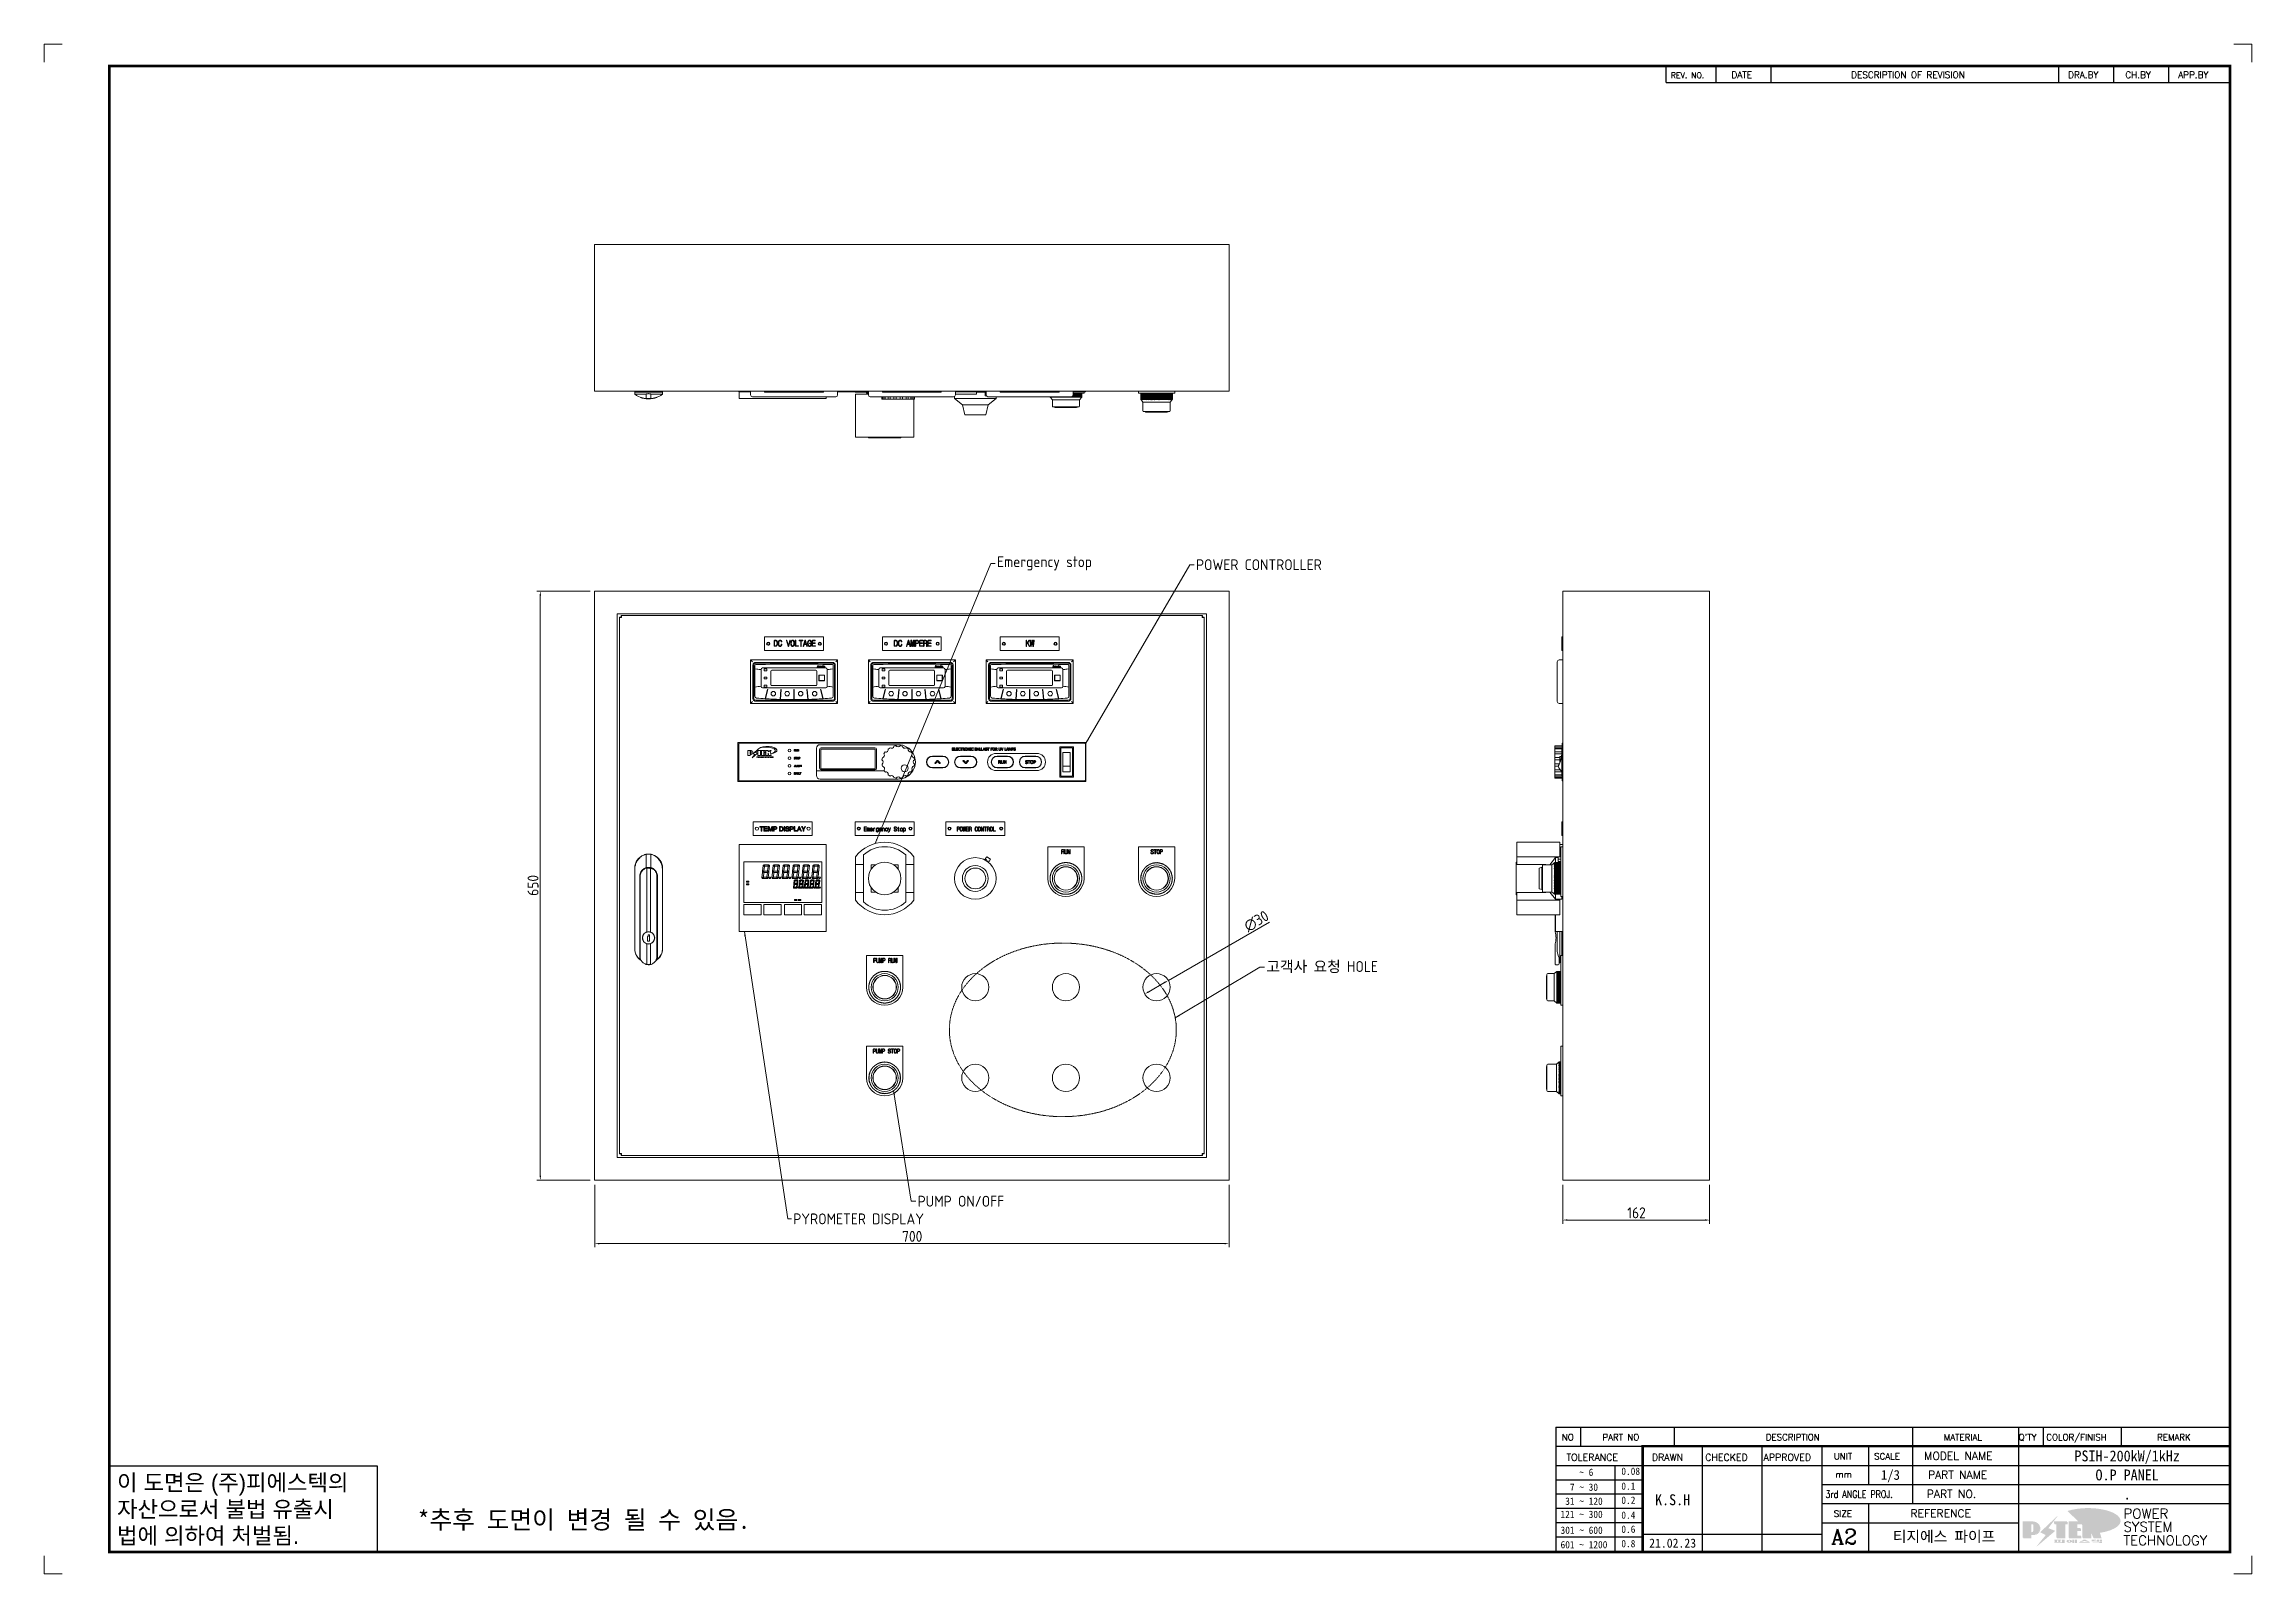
# Model space of a CAD drawing. Header units: inches. Extents: x 0 to 18221, y 0 to 6752.
# Drawn here: x 10309 to 12745, y 0 to 1688 of the extents above; entities that cross this region are included whole.
import ezdxf
from ezdxf.enums import TextEntityAlignment as Align

# ---------------------------------------------------------------- set-up
doc = ezdxf.new("R2010")
doc.units = ezdxf.units.IN
doc.header["$MEASUREMENT"] = 0
doc.linetypes.add('REMOTE_CONTROLBOX$0$DASHED', pattern=[0.2067, 0.1654, -0.0413])
doc.layers.add('FORMAT-1', color=7, linetype='Continuous')
doc.layers.add('line', color=3, linetype='Continuous')
for name, color, linetype, lineweight in [('REMOTE_CONTROLBOX$0$가시적인 것(ISO)', 3, 'Continuous', 5), ('REMOTE_CONTROLBOX$0$가시적인 좁은 것(ISO)', 3, 'Continuous', 5), ('REMOTE_CONTROLBOX$0$기호(ISO)', 5, 'Continuous', 5), ('REMOTE_CONTROLBOX$0$스케치 형상(ISO)', 3, 'Continuous', 5), ('REMOTE_CONTROLBOX$0$치수(ISO)', 2, 'Continuous', 5)]:
    doc.layers.add(name, color=color, linetype=linetype, lineweight=lineweight)
doc.styles.add('h1', font='')
doc.styles.add('HAN', font='')
doc.styles.add('RC', font='ROMANC.SHX')
doc.styles.add('REMOTE_CONTROLBOX$0$치수 텍스트_PSTEK_POSCO', font='isocp.shx')
doc.styles.add('ROMANT', font='romant')
doc.styles.get('h1').set_extended_font_data('New Gulim')
doc.styles.get('HAN').set_extended_font_data('GulimChe')
doc.dimstyles.new('REMOTE_CONTROLBOX$0$치수_PSTEK_POSCO', dxfattribs={"dimscale": 2, "dimtxt": 6, "dimasz": 2.5, "dimexe": 2, "dimexo": 2.5, "dimgap": 1, "dimtad": 1, "dimrnd": 1e-08, "dimdsep": 46, "dimtxsty": 'REMOTE_CONTROLBOX$0$치수 텍스트_PSTEK_POSCO', "dimcen": 0.09, "dimdle": 10, "dimclrd": 7, "dimclre": 7, "dimclrt": 2, "dimadec": 1, "dimazin": 2, "dimtfac": 1, "dimtmove": 0, "dimatfit": 3, "dimfxl": 1, "dimtolj": 1, "dimlwd": -1, "dimlwe": -1, "dimarcsym": 0})
doc.dimstyles.new('REMOTE_CONTROLBOX$0$치수_PSTEK_POSCO$7', dxfattribs={"dimscale": 2, "dimtxt": 6, "dimasz": 2.5, "dimexe": 2, "dimexo": 2.5, "dimgap": 1, "dimtad": 1, "dimrnd": 1e-08, "dimdsep": 46, "dimtxsty": 'REMOTE_CONTROLBOX$0$치수 텍스트_PSTEK_POSCO', "dimcen": 0.09, "dimdle": 10, "dimclrd": 7, "dimclre": 7, "dimclrt": 2, "dimadec": 1, "dimazin": 2, "dimtfac": 1, "dimtmove": 0, "dimatfit": 3, "dimfxl": 1, "dimtolj": 1, "dimlwd": -1, "dimlwe": -1, "dimarcsym": 0})

msp = doc.modelspace()

# ---------------------------------------------------------------- texts
at = {"color": 2, "style": 'HAN'}
msp.add_text('*추후 도면이 변경 될 수 있음.', height=20, dxfattribs=at).set_placement((10904.2954, 59.9528, 0.0077), align=Align.MIDDLE)
at = {"layer": 'REMOTE_CONTROLBOX$0$기호(ISO)', "color": 2, "char_height": 12, "attachment_point": 4, "style": 'REMOTE_CONTROLBOX$0$치수 텍스트_PSTEK_POSCO'}
for s, insert, width in [('{\\fISOCP|b0|i0;\\H12.0000;Emergency stop}', (11360.2385, 1115.0572), 125.420742), ('{\\fISOCP|b0|i0;\\H12.0000;POWER CONTROLLER}', (11579.8316, 1113.5572), 162.736607), ('{\\fISOCP|b0|i0;\\H12.0000;고객사 요청 HOLE}', (11657.3933, 669.5331), 143.29917), ('{\\fISOCP|b0|i0;\\H12.0000;PUMP ON/OFF}', (11272.6746, 411.1862), 109.373074), ('{\\fISOCP|b0|i0;\\H12.0000;PYROMETER DISPLAY}', (11135.3914, 391.6918), 171.36116)]:
    msp.add_mtext(s, dxfattribs=dict(at, insert=insert, width=width))

# ---------------------------------------------------------------- blocks, each defined once
blk = doc.blocks.new('t2')
for p, q in [((0, 23.82), (73.88, 23.82)), ((0, 23.82), (0, 0)), ((73.88, 23.82), (73.88, 0)), ((0, 0), (73.88, 0))]:
    blk.add_line(p, q)
at = {"color": 1, "style": 'h1'}
for s, p in [('이 도면은 (주)피에스텍의', (2.1, 16.94)), ('자산으로서 불법 유출시', (2.1, 9.61)), ('법에 의하여 처벌됨.', (2.1, 2.28))]:
    blk.add_text(s, height=4.5, dxfattribs=at).set_placement(p)
blk = doc.blocks.new('new LOGO')
at = {"layer": 'line'}
h = blk.add_hatch(color=253, dxfattribs=at)
edge = h.paths.add_edge_path()
edge.add_ellipse((334, 86), major_axis=(-166, 0), ratio=0.39426, start_angle=111.5127, end_angle=334.469)
edge.add_ellipse((314, 81), major_axis=(-154, 0), ratio=0.40699, start_angle=121.3066, end_angle=327.7437, ccw=False)
edge.add_line((394, 28), (395, 26))
h = blk.add_hatch(color=1, dxfattribs=at)
h.paths.add_polyline_path([(41, 16), (54, 16, 1), (54, 83), (0, 83), (0, 0), (41, 0)])
h.paths.add_polyline_path([(41, 28), (41, 72), (44, 72, -0.414214), (55, 61), (55, 39, -0.414214), (44, 28)], flags=16)
h.paths.add_polyline_path([(215, 72), (227, 72), (227, 83), (160, 83), (160, 72), (172, 72), (172, 0), (215, 0)])
h.paths.add_polyline_path([(276, 37), (295, 37), (295, 49), (276, 49), (276, 72), (295, 72), (295, 83), (234, 83), (234, 0), (297, 0), (297, 11), (276, 11)])
h.paths.add_polyline_path([(347, 35), (360, 0), (400, 0), (380, 67), (400, 83), (381, 83), (347, 62), (347, 83), (305, 83), (305, 0), (347, 0)])
h = blk.add_hatch(color=250, dxfattribs=at)
h.paths.add_polyline_path([(44, 69), (47, 69, -0.129793), (52, 68, 0.221832), (44, 72), (41, 72), (41, 28), (44, 28, 0.02048), (44, 28)], flags=17)
h.paths.add_polyline_path([(44, 14), (57, 14, 0.72362), (77, 74, -0.679777), (54, 16), (41, 16), (41, 0), (3, 0), (3, -3), (44, -3)])
h.paths.add_polyline_path([(118, 14), (71, -44), (77, -40), (121, 16), (92, 29), (173, 106), (177, 111), (89, 28)])
h.paths.add_polyline_path([(163, 72), (163, 69), (172, 69), (172, 72)], flags=17)
h.paths.add_polyline_path([(218, 69), (230, 69), (230, 80), (227, 80), (227, 72), (215, 72), (215, 0), (175, 0), (175, -3), (218, -3)])
h.paths.add_polyline_path([(298, 47), (295, 47), (295, 37), (276, 37), (276, 11), (279, 11), (279, 35), (298, 35)])
h.paths.add_polyline_path([(300, 8), (297, 8), (297, 0), (237, 0), (237, -3), (300, -3)])
h.paths.add_polyline_path([(298, 80), (295, 80), (295, 72), (276, 72), (276, 49), (279, 49), (279, 69), (298, 69)])
h.paths.add_polyline_path([(350, 80), (347, 80), (347, 62), (350, 64)])
h.paths.add_polyline_path([(350, 27), (347, 35), (347, 0), (308, 0), (308, -3), (350, -3)])
h.paths.add_polyline_path([(403, 80), (397, 80), (380, 67), (400, 0), (362, 0), (363, -3), (403, -3), (383, 64)])
blk.add_hatch(color=5, dxfattribs=at).paths.add_polyline_path([(166, 35), (131, 49), (180, 113), (92, 29), (121, 16), (74, -43)])
h = blk.add_hatch(color=250, dxfattribs=at)
edge = h.paths.add_edge_path()
edge.add_ellipse((238, -18), major_axis=(-14.3, 0), ratio=0.526336, start_angle=192.2456, end_angle=269.0748)
edge.add_line((238, -10), (238, -10))
edge.add_ellipse((238, -18), major_axis=(-14.3, 0), ratio=0.526336, start_angle=270.9252, end_angle=449.0748)
edge.add_line((238, -25), (238, -25))
edge.add_ellipse((238, -18), major_axis=(-14.3, 0), ratio=0.526336, start_angle=450.9252, end_angle=527.7544)
edge.add_line((252, -19), (254, -19))
edge.add_line((254, -19), (254, -27))
edge.add_line((254, -27), (263, -27))
edge.add_line((263, -27), (263, -10))
edge.add_line((263, -10), (254, -10))
edge.add_line((254, -10), (254, -16))
edge.add_line((254, -16), (252, -16))
h.paths.add_polyline_path([(241, -16), (241, -19, -1), (234, -19), (234, -16, -1)], flags=16)
h.paths.add_polyline_path([(278, -10), (268, -10), (268, -27), (278, -27)])
h.paths.add_polyline_path([(310, -10), (310, -11, -0.157169), (289, -18), (294, -20, 0.128407), (316, -16, 0.128407), (339, -20), (343, -18, -0.157169), (322, -11), (322, -10)])
h.paths.add_polyline_path([(342, -25), (342, -22), (290, -22), (290, -25)])
h.paths.add_polyline_path([(352, -10), (352, -16, 0.414214), (354, -18), (379, -18), (379, -20), (390, -20), (390, -10), (379, -10), (379, -14), (375, -14), (375, -15), (379, -15), (379, -16), (365, -16), (365, -15), (371, -15), (371, -14), (365, -14), (365, -13), (375, -13), (375, -10)])
h.paths.add_polyline_path([(394, -10), (394, -20), (405, -20), (405, -10)])
h.paths.add_polyline_path([(405, -27), (405, -21), (357, -21), (357, -23), (392, -23), (392, -27)])
h.paths.add_polyline_path([(200, -10), (200, -22), (193, -22), (193, -13), (197, -13), (197, -10), (161, -10), (161, -13), (164, -13), (164, -22), (161, -22), (161, -25), (200, -25), (200, -27), (214, -27), (214, -10)])
h.paths.add_polyline_path([(182, -13), (176, -13), (176, -22), (182, -22)], flags=17)
blk = doc.blocks.new('format-2')
at = {"color": 3, "lineweight": 9}
for p, q in [((5, 422), (0, 422)), ((0, 417), (0, 422)), ((604, 422), (609, 422)), ((609, 417), (609, 422)), ((0, 5), (0, 0)), ((5, 0), (0, 0)), ((604, 0), (609, 0)), ((609, 5), (609, 0))]:
    blk.add_line(p, q, dxfattribs=at)
at = {"color": 180}
for p, q in [((447.47, 411.45), (447.47, 416)), ((461.21, 411.45), (461.21, 416)), ((476.44, 411.45), (476.44, 416)), ((555.72, 411.45), (555.72, 416)), ((570.95, 411.45), (570.95, 416)), ((586.11, 411.45), (586.11, 416)), ((447.47, 411.45), (603, 411.45)), ((417, 40.49), (603, 40.49)), ((417, 40.49), (417, 6)), ((423.79, 40.49), (423.79, 35.21)), ((449.74, 35.21), (449.74, 40.49)), ((515.4, 40.49), (515.4, 35.21)), ((544.61, 40.49), (544.61, 35.21)), ((551.43, 40.49), (551.43, 35.21)), ((572.98, 40.49), (572.98, 35.21)), ((417, 35.21), (440.98, 35.21)), ((457.46, 6), (457.46, 35.21)), ((473.95, 6), (473.95, 35.21)), ((490.44, 6), (490.44, 35.21)), ((503.22, 35.21), (503.22, 24.65)), ((515.4, 35.21), (515.4, 19.37)), ((544.61, 35.21), (544.61, 6)), ((417, 29.93), (440.98, 29.93)), ((417, 25.98), (440.98, 25.98)), ((433.39, 6.23), (433.39, 29.93)), ((440.98, 29.93), (603, 29.93)), ((490.44, 24.65), (603, 24.65)), ((417, 22.03), (440.98, 22.03)), ((490.44, 19.37), (603, 19.37)), ((503.22, 19.37), (503.22, 6)), ((417, 18.08), (440.98, 18.08)), ((417, 14.13), (440.98, 14.13)), ((490.44, 14.09), (544.61, 14.09)), ((417, 10.18), (440.98, 10.18)), ((440.98, 10.95), (490.44, 10.95))]:
    blk.add_line(p, q, dxfattribs=at)
at = {"color": 7, "const_width": 0.7}
blk.add_lwpolyline([(440.98, 6), (440.98, 35.21), (603, 35.21)], dxfattribs=at)
at = {"layer": 'FORMAT-1', "color": 7, "const_width": 0.7}
blk.add_lwpolyline([(18, 6), (18, 416), (603, 416), (603, 6)], close=True, dxfattribs=at)
blk.add_blockref('t2', (18, 6))
at = {"xscale": 0.05400000000008731, "yscale": 0.05400000000008731, "zscale": 0.05400000000008731}
blk.add_blockref('new LOGO', (545.79, 9.96), dxfattribs=at)
at = {"color": 2}
for s, height, style, p in [('REV. NO.', 1.56, 'RC', (448.73, 412.65)), ('DATE', 1.788, 'RC', (465.45, 412.64)), ('DESCRIPTION OF REVISION', 1.7875, 'RC', (498.48, 412.64)), ('DRA.BY', 1.788, 'RC', (558.33, 412.64)), ('CH.BY', 1.788, 'RC', (574.09, 412.64)), ('APP.BY', 1.788, 'RC', (588.68, 412.64)), ('NO', 1.742, 'RC', (418.66, 36.83)), ('PART NO', 1.742, 'RC', (429.86, 36.83)), ('DESCRIPTION', 1.7424, 'RC', (474.93, 36.83)), ('MATERIAL', 1.742, 'RC', (524.02, 36.83)), ("Q'TY", 1.742, 'RC', (544.67, 36.83)), ('COLOR/FINISH', 1.7424, 'RC', (552.3, 36.83)), ('REMARK', 1.742, 'RC', (582.87, 36.83)), (' TOLERANCE', 1.9, 'RC', (418.61, 31.22)), ('DRAWN', 1.9, 'RC', (443.5, 31.22)), ('CHECKED', 1.9, 'RC', (458.21, 31.22)), ('APPROVED', 1.9, 'RC', (474.3, 31.22)), ('UNIT', 1.742, 'RC', (493.69, 31.55)), ('SCALE', 1.742, 'RC', (504.82, 31.55)), ('MODEL NAME', 2.178, 'RC', (518.62, 31.46)), ('  7 ~ 30', 2, 'HAN', (418.3, 22.91)), ('    ~ 6', 2, 'HAN', (418.3, 27.03)), ('0.08', 2, 'HAN', (435.07, 27.31)), ('0.1', 2, 'HAN', (435.07, 23.2)), ('mm', 1.742, 'RC', (494.17, 26.56)), ('PART NAME', 2.178, 'RC', (519.67, 26.24)), (' 31 ~ 120', 2, 'HAN', (418.3, 19.04)), ('0.2', 2, 'HAN', (435.07, 19.32)), ('PART NO.', 2.178, 'RC', (519.34, 20.96)), ('301 ~ 600', 2, 'HAN', (418.3, 11.04)), ('121 ~ 300', 2, 'HAN', (418.3, 15.42)), ('0.4', 2, 'HAN', (435.07, 15.2)), ('0.6', 2, 'HAN', (435.07, 11.32)), ('SIZE', 1.742, 'RC', (493.69, 15.72)), ('REFERENCE', 2.178, 'RC', (514.84, 15.61)), ('601 ~ 1200', 2, 'HAN', (418.3, 7.05)), ('0.8', 2, 'HAN', (435.07, 7.33))]:
    blk.add_text(s, height=height, dxfattribs=dict(at, style=style)).set_placement(p)
at = {"color": 2, "style": 'RC', "width": 0.8}
blk.add_text('3rd ANGLE PROJ.', height=2, dxfattribs=at).set_placement((491.37, 20.97))
at = {"color": 2, "lineweight": 30, "style": 'RC'}
blk.add_text('A2', height=4.182, dxfattribs=at).set_placement((492.93, 8.17))
at = {"style": 'ROMANT'}
for s, p in [('POWER', (573.59, 15.27)), ('SYSTEM', (573.59, 11.63)), ('TECHNOLOGY', (573.59, 7.87))]:
    blk.add_text(s, height=2.7, dxfattribs=at).set_placement(p)
at = {"style": 'HAN'}
for tag, height, p in [('MODEL-NAME', 3, (574.6, 32.53)), ('SCALE', 2.7, (509.31, 27.29)), ('PART-NAME', 3, (574.6, 27.29)), ('DRA-BY', 3, (449.22, 20.44)), ('CH-BY', 3, (465.71, 20.44)), ('APP-BY', 3, (482.2, 20.44)), ('PART-NO', 3, (574.6, 22.01)), ('DRA-DATE', 2.5, (449.22, 8.48)), ('CH-DATE', 2.5, (465.71, 8.48)), ('APP-DATE', 2.5, (482.2, 8.48)), ('관련업체명', 3, (524.09, 10.29))]:
    blk.add_attdef(tag, text='', height=height, dxfattribs=at).set_placement(p, align=Align.MIDDLE_CENTER)
blk = doc.blocks.new('*D184')
at = {"layer": 'DEFPOINTS', "color": 0, "transparency": 16777216}
for p in [(10916.3, 434.4), (11616.3, 434.4), (11616.3, 364.4)]:
    blk.add_point(p, dxfattribs=at)
at = {"layer": 'REMOTE_CONTROLBOX$0$치수(ISO)', "color": 7, "transparency": 16777216}
for p, q in [((10916.3, 429.4), (10916.3, 360.4)), ((11616.3, 429.4), (11616.3, 360.4)), ((10921.3, 364.4), (11611.3, 364.4))]:
    blk.add_line(p, q, dxfattribs=at)
for points in [[(10921.3, 365.2), (10921.3, 363.6), (10916.3, 364.4)], [(11611.3, 365.2), (11611.3, 363.6), (11616.3, 364.4)]]:
    blk.add_solid(points, dxfattribs=at)
at = {"layer": 'REMOTE_CONTROLBOX$0$치수(ISO)', "color": 2, "transparency": 16777216, "insert": (11255.5, 372.4), "char_height": 12, "attachment_point": 4, "style": 'REMOTE_CONTROLBOX$0$치수 텍스트_PSTEK_POSCO'}
blk.add_mtext('\\A1;700', dxfattribs=at)
blk = doc.blocks.new('*D185')
at = {"layer": 'DEFPOINTS', "color": 0, "transparency": 16777216}
for p in [(10916.3, 1084.4), (10856.3, 434.4), (10916.3, 434.4)]:
    blk.add_point(p, dxfattribs=at)
at = {"layer": 'REMOTE_CONTROLBOX$0$치수(ISO)', "color": 7, "transparency": 16777216}
for p, q in [((10911.3, 1084.4), (10852.3, 1084.4)), ((10856.3, 1079.4), (10856.3, 439.4)), ((10911.3, 434.4), (10852.3, 434.4))]:
    blk.add_line(p, q, dxfattribs=at)
for points in [[(10855.4, 1079.4), (10857.1, 1079.4), (10856.3, 1084.4)], [(10855.4, 439.4), (10857.1, 439.4), (10856.3, 434.4)]]:
    blk.add_solid(points, dxfattribs=at)
at = {"layer": 'REMOTE_CONTROLBOX$0$치수(ISO)', "color": 2, "transparency": 16777216, "insert": (10848.3, 748.2), "char_height": 12, "attachment_point": 4, "rotation": 90, "style": 'REMOTE_CONTROLBOX$0$치수 텍스트_PSTEK_POSCO'}
blk.add_mtext('\\A1;650', dxfattribs=at)
blk = doc.blocks.new('*D186')
at = {"layer": 'DEFPOINTS', "color": 0, "transparency": 16777216}
for p in [(11984.5, 434.4), (12146.5, 434.4), (11984.5, 390.4)]:
    blk.add_point(p, dxfattribs=at)
at = {"layer": 'REMOTE_CONTROLBOX$0$치수(ISO)', "color": 7, "transparency": 16777216}
for p, q in [((11984.5, 429.4), (11984.5, 386.4)), ((12146.5, 429.4), (12146.5, 386.4)), ((12141.5, 390.4), (11989.5, 390.4))]:
    blk.add_line(p, q, dxfattribs=at)
for points in [[(11989.5, 391.3), (11989.5, 389.6), (11984.5, 390.4)], [(12141.5, 391.3), (12141.5, 389.6), (12146.5, 390.4)]]:
    blk.add_solid(points, dxfattribs=at)
at = {"layer": 'REMOTE_CONTROLBOX$0$치수(ISO)', "color": 2, "transparency": 16777216, "insert": (12055.5, 398.4), "char_height": 12, "attachment_point": 4, "style": 'REMOTE_CONTROLBOX$0$치수 텍스트_PSTEK_POSCO'}
blk.add_mtext('\\A1;162', dxfattribs=at)
blk = doc.blocks.new('*D187')
at = {"layer": 'DEFPOINTS', "color": 0, "transparency": 16777216}
for p in [(11523.3, 639.9), (11549.3, 654.9)]:
    blk.add_point(p, dxfattribs=at)
at = {"layer": 'REMOTE_CONTROLBOX$0$치수(ISO)', "color": 7, "transparency": 16777216}
for p, q in [((11549.3, 654.9), (11660.8, 719.3)), ((11527.6, 642.4), (11544.9, 652.4))]:
    blk.add_line(p, q, dxfattribs=at)
for points in [[(11527.2, 643.1), (11528, 641.6), (11523.3, 639.9)], [(11544.5, 653.1), (11545.3, 651.6), (11549.3, 654.9)]]:
    blk.add_solid(points, dxfattribs=at)
at = {"layer": 'REMOTE_CONTROLBOX$0$치수(ISO)', "color": 2, "transparency": 16777216, "insert": (11634.3, 713.2), "char_height": 12, "attachment_point": 4, "rotation": 30, "style": 'REMOTE_CONTROLBOX$0$치수 텍스트_PSTEK_POSCO'}
blk.add_mtext('\\A1;∅30', dxfattribs=at)

# ---------------------------------------------------------------- dimensions: what is measured, and where the dimension line sits
at = {"layer": 'REMOTE_CONTROLBOX$0$치수(ISO)', "color": 7}
for base, p1, p2, angle, picture, middle in [((10856.2684, 434.3611), (10916.2684, 1084.3611), (10916.2684, 434.3611), 90, '*D185', (10856.2684, 759.3611)), ((11616.2684, 364.3877), (10916.2684, 434.3611), (11616.2684, 434.3611), 180, '*D184', (11266.2684, 364.3877)), ((11984.4664, 390.4309), (12146.4664, 434.3611), (11984.4664, 434.3611), 180, '*D186', (12065.4664, 390.4309))]:
    dim = msp.add_linear_dim(base=base, p1=p1, p2=p2, angle=angle, dimstyle='REMOTE_CONTROLBOX$0$치수_PSTEK_POSCO', override={"dimdec": 2, "dimtp": 0, "dimtm": 0, "dimtdec": 2, "dimtofl": 0, "dimatfit": 1}, dxfattribs=at)
    dim.commit()
    dim.dimension.update_dxf_attribs({"geometry": picture, "text_midpoint": middle, "dimtype": 160})
dim = msp.add_diameter_dim_2p(p1=(11523.278, 639.8611), p2=(11549.2587, 654.8611), dimstyle='REMOTE_CONTROLBOX$0$치수_PSTEK_POSCO', override={"dimdec": 2, "dimlfac": 1, "dimtp": 0, "dimtm": 0, "dimtdec": 2, "dimatfit": 2}, dxfattribs=at)
dim.commit()
dim.dimension.update_dxf_attribs({"geometry": '*D187', "text_midpoint": (11648.675, 712.2591), "dimtype": 163})

# ---------------------------------------------------------------- linework, layer by layer
at = {"layer": 'REMOTE_CONTROLBOX$0$가시적인 것(ISO)'}
for p, q in [((11616.2684, 1467.002), (10916.2684, 1467.002)), ((10916.2684, 1467.002), (10916.2684, 1305.002)), ((11616.2684, 1467.002), (11616.2684, 1305.002)), ((11616.2684, 1305.002), (10916.2684, 1305.002)), ((10960.4134, 1304.002), (10960.4134, 1305.002)), ((10970.5911, 1304.002), (10960.4134, 1304.002)), ((10960.5047, 1301.7329), (10960.5047, 1304.002)), ((10973.2684, 1302.1751), (10973.2684, 1301.7329)), ((10973.2684, 1298.1068), (10973.2684, 1301.7329)), ((10973.2684, 1296.8717), (10973.2684, 1298.1068)), ((10978.2684, 1302.1751), (10978.2684, 1301.7329)), ((10978.2684, 1298.1068), (10978.2684, 1301.7329)), ((10978.2684, 1296.8717), (10978.2684, 1298.1068)), ((10991.1234, 1304.002), (10980.9457, 1304.002)), ((10991.032, 1301.7329), (10991.032, 1304.002)), ((10991.1234, 1304.002), (10991.1234, 1305.002)), ((11075.1684, 1304.402), (11075.1684, 1305.002)), ((11075.1684, 1304.402), (11075.9684, 1304.402)), ((11075.7684, 1297.002), (11075.7684, 1304.402)), ((11075.7684, 1297.002), (11171.7684, 1297.002)), ((11088.2684, 1304.402), (11075.9684, 1304.402)), ((11085.3029, 1304.402), (11085.3029, 1304.392)), ((11088.2684, 1304.392), (11085.3029, 1304.392)), ((11088.2684, 1301.002), (11088.2684, 1305.002)), ((11090.2684, 1299.002), (11182.2684, 1299.002)), ((11103.7684, 1304.002), (11103.7684, 1305.002)), ((11168.7684, 1304.002), (11103.7684, 1304.002)), ((11168.7684, 1304.002), (11168.7684, 1305.002)), ((11171.7684, 1297.002), (11171.7684, 1299.002)), ((11184.2684, 1305.002), (11184.2684, 1301.002)), ((11218.2684, 1304.402), (11184.2684, 1304.402)), ((11218.2684, 1304.392), (11184.2684, 1304.392)), ((11203.7684, 1304.002), (11203.7684, 1304.392)), ((11218.2684, 1304.002), (11203.7684, 1304.002)), ((11204.1684, 1301.802), (11204.1684, 1254.202)), ((11204.1684, 1301.802), (11218.2684, 1301.802)), ((11216.2684, 1303.002), (11216.2684, 1304.002)), ((11216.2684, 1303.002), (11218.2684, 1303.002)), ((11218.2684, 1301.002), (11218.2684, 1305.002)), ((11220.2684, 1299.002), (11312.2684, 1299.002)), ((11233.2943, 1299.002), (11233.2943, 1296.402)), ((11233.7879, 1296.402), (11233.2943, 1296.402)), ((11233.7684, 1304.002), (11233.7684, 1305.002)), ((11298.7684, 1304.002), (11233.7684, 1304.002)), ((11233.7879, 1296.402), (11233.7879, 1299.002)), ((11235.4684, 1296.402), (11233.7879, 1296.402)), ((11235.4684, 1299.002), (11235.4684, 1296.402)), ((11236.9025, 1296.402), (11235.4684, 1296.402)), ((11236.9025, 1296.402), (11236.9025, 1299.002)), ((11240.0327, 1296.402), (11236.9025, 1296.402)), ((11240.0327, 1299.002), (11240.0327, 1296.402)), ((11242.189, 1296.402), (11240.0327, 1296.402)), ((11242.189, 1296.402), (11242.189, 1299.002)), ((11246.2923, 1296.402), (11242.189, 1296.402)), ((11246.2923, 1299.002), (11246.2923, 1296.402)), ((11248.8425, 1296.402), (11246.2923, 1296.402)), ((11248.8425, 1296.402), (11248.8425, 1299.002)), ((11253.2942, 1296.402), (11248.8425, 1296.402)), ((11253.2942, 1299.002), (11253.2942, 1296.402)), ((11255.8501, 1296.402), (11253.2942, 1296.402)), ((11255.8501, 1296.402), (11255.8501, 1299.002)), ((11259.9725, 1296.402), (11255.8501, 1296.402)), ((11259.9725, 1299.002), (11259.9725, 1296.402)), ((11262.145, 1296.402), (11259.9725, 1296.402)), ((11262.145, 1296.402), (11262.145, 1299.002)), ((11265.3104, 1296.402), (11262.145, 1296.402)), ((11265.3104, 1299.002), (11265.3104, 1296.402)), ((11266.7687, 1296.402), (11265.3104, 1296.402)), ((11266.7687, 1296.402), (11266.7687, 1299.002)), ((11268.4953, 1296.402), (11266.7687, 1296.402)), ((11268.3684, 1296.402), (11268.3684, 1254.202)), ((11268.4953, 1299.002), (11268.4953, 1296.402)), ((11269.0175, 1296.402), (11268.4953, 1296.402)), ((11269.0175, 1296.402), (11269.0175, 1299.002)), ((11269.0424, 1296.402), (11269.0175, 1296.402)), ((11269.0424, 1299.002), (11269.0424, 1296.402)), ((11298.7684, 1304.002), (11298.7684, 1305.002)), ((11313.2684, 1299.27), (11313.2684, 1297.002)), ((11313.2684, 1297.002), (11359.2684, 1297.002)), ((11322.0184, 1290.002), (11313.2684, 1297.002)), ((11314.2684, 1305.002), (11314.2684, 1301.002)), ((11348.2684, 1304.402), (11314.2684, 1304.402)), ((11314.2684, 1301.602), (11319.9184, 1301.602)), ((11331.4184, 1301.602), (11319.9184, 1301.602)), ((11331.4184, 1301.602), (11337.6684, 1301.602)), ((11337.6684, 1304.402), (11337.6684, 1301.602)), ((11348.2684, 1304.002), (11337.6684, 1304.002)), ((11347.243, 1304.002), (11347.243, 1300.002)), ((11348.5363, 1300.002), (11347.243, 1300.002)), ((11348.2684, 1301.002), (11348.2684, 1305.002)), ((11350.2684, 1299.002), (11442.2684, 1299.002)), ((11350.5184, 1290.002), (11359.2684, 1297.002)), ((11359.2684, 1299.002), (11359.2684, 1297.002)), ((11363.7684, 1304.002), (11363.7684, 1305.002)), ((11428.7684, 1304.002), (11363.7684, 1304.002)), ((11418.7684, 1299.002), (11418.7684, 1298.602)), ((11421.2684, 1295.602), (11418.7684, 1298.602)), ((11418.779, 1298.602), (11418.7684, 1298.602)), ((11418.779, 1299.002), (11418.779, 1298.602)), ((11418.811, 1298.602), (11418.779, 1298.602)), ((11418.811, 1299.002), (11418.811, 1298.602)), ((11418.8642, 1298.602), (11418.811, 1298.602)), ((11418.8642, 1299.002), (11418.8642, 1298.602)), ((11418.9387, 1298.602), (11418.8642, 1298.602)), ((11418.9387, 1299.002), (11418.9387, 1298.602)), ((11419.0342, 1298.602), (11418.9387, 1298.602)), ((11419.0342, 1299.002), (11419.0342, 1298.602)), ((11419.1508, 1298.602), (11419.0342, 1298.602)), ((11419.1508, 1299.002), (11419.1508, 1298.602)), ((11419.2882, 1298.602), (11419.1508, 1298.602)), ((11419.2882, 1299.002), (11419.2882, 1298.602)), ((11419.4463, 1298.602), (11419.2882, 1298.602)), ((11419.4463, 1299.002), (11419.4463, 1298.602)), ((11419.6249, 1298.602), (11419.4463, 1298.602)), ((11419.6249, 1299.002), (11419.6249, 1298.602)), ((11419.8237, 1298.602), (11419.6249, 1298.602)), ((11419.8237, 1299.002), (11419.8237, 1298.602)), ((11420.0426, 1298.602), (11419.8237, 1298.602)), ((11420.0426, 1299.002), (11420.0426, 1298.602)), ((11420.2813, 1298.602), (11420.0426, 1298.602)), ((11420.2813, 1299.002), (11420.2813, 1298.602)), ((11420.5395, 1298.602), (11420.2813, 1298.602)), ((11420.5395, 1299.002), (11420.5395, 1298.602)), ((11420.8168, 1298.602), (11420.5395, 1298.602)), ((11420.8168, 1299.002), (11420.8168, 1298.602)), ((11421.1129, 1298.602), (11420.8168, 1298.602)), ((11421.1129, 1299.002), (11421.1129, 1298.602)), ((11421.4275, 1298.602), (11421.1129, 1298.602)), ((11421.2684, 1295.602), (11451.2684, 1295.602)), ((11421.2684, 1295.602), (11421.2684, 1288.602)), ((11421.4275, 1299.002), (11421.4275, 1298.602)), ((11421.7602, 1298.602), (11421.4275, 1298.602)), ((11421.7602, 1299.002), (11421.7602, 1298.602)), ((11422.1106, 1298.602), (11421.7602, 1298.602)), ((11422.1106, 1299.002), (11422.1106, 1298.602)), ((11422.4782, 1298.602), (11422.1106, 1298.602)), ((11422.4782, 1299.002), (11422.4782, 1298.602)), ((11422.8626, 1298.602), (11422.4782, 1298.602)), ((11422.8626, 1299.002), (11422.8626, 1298.602)), ((11423.2633, 1298.602), (11422.8626, 1298.602)), ((11423.2633, 1299.002), (11423.2633, 1298.602)), ((11423.6799, 1298.602), (11423.2633, 1298.602)), ((11423.6799, 1299.002), (11423.6799, 1298.602)), ((11424.1118, 1298.602), (11423.6799, 1298.602)), ((11424.1118, 1299.002), (11424.1118, 1298.602)), ((11424.5586, 1298.602), (11424.1118, 1298.602)), ((11424.5586, 1299.002), (11424.5586, 1298.602)), ((11425.0196, 1298.602), (11424.5586, 1298.602)), ((11425.0196, 1299.002), (11425.0196, 1298.602)), ((11425.4943, 1298.602), (11425.0196, 1298.602)), ((11425.478, 1298.602), (11425.478, 1299.002)), ((11425.4943, 1299.002), (11425.4943, 1298.602)), ((11425.9821, 1298.602), (11425.4943, 1298.602)), ((11425.9496, 1298.602), (11425.9496, 1299.002)), ((11425.9821, 1299.002), (11425.9821, 1298.602)), ((11426.4825, 1298.602), (11425.9821, 1298.602)), ((11426.4338, 1298.602), (11426.4338, 1299.002)), ((11426.4825, 1299.002), (11426.4825, 1298.602)), ((11426.9948, 1298.602), (11426.4825, 1298.602)), ((11426.93, 1298.602), (11426.93, 1299.002)), ((11426.9948, 1299.002), (11426.9948, 1298.602)), ((11427.5184, 1298.602), (11426.9948, 1298.602)), ((11427.4375, 1298.602), (11427.4375, 1299.002)), ((11427.5184, 1299.002), (11427.5184, 1298.602)), ((11428.0526, 1298.602), (11427.5184, 1298.602)), ((11427.9558, 1298.602), (11427.9558, 1299.002)), ((11428.0526, 1299.002), (11428.0526, 1298.602)), ((11428.5969, 1298.602), (11428.0526, 1298.602)), ((11428.4842, 1298.602), (11428.4842, 1299.002)), ((11428.5969, 1299.002), (11428.5969, 1298.602)), ((11429.1505, 1298.602), (11428.5969, 1298.602)), ((11428.7684, 1304.002), (11428.7684, 1305.002)), ((11429.0221, 1298.602), (11429.0221, 1299.002)), ((11429.1505, 1299.002), (11429.1505, 1298.602)), ((11429.7127, 1298.602), (11429.1505, 1298.602)), ((11429.5689, 1298.602), (11429.5689, 1299.002)), ((11429.7127, 1299.002), (11429.7127, 1298.602)), ((11430.283, 1298.602), (11429.7127, 1298.602)), ((11430.1238, 1298.602), (11430.1238, 1299.002)), ((11430.283, 1299.002), (11430.283, 1298.602)), ((11430.8606, 1298.602), (11430.283, 1298.602)), ((11430.6862, 1298.602), (11430.6862, 1299.002)), ((11430.8606, 1299.002), (11430.8606, 1298.602)), ((11431.4447, 1298.602), (11430.8606, 1298.602)), ((11431.2554, 1298.602), (11431.2554, 1299.002)), ((11431.4447, 1299.002), (11431.4447, 1298.602)), ((11432.0347, 1298.602), (11431.4447, 1298.602)), ((11431.8306, 1298.602), (11431.8306, 1299.002)), ((11432.0347, 1299.002), (11432.0347, 1298.602)), ((11432.6299, 1298.602), (11432.0347, 1298.602)), ((11432.4113, 1298.602), (11432.4113, 1299.002)), ((11432.6299, 1299.002), (11432.6299, 1298.602)), ((11433.2295, 1298.602), (11432.6299, 1298.602)), ((11432.9967, 1298.602), (11432.9967, 1299.002)), ((11433.2295, 1299.002), (11433.2295, 1298.602)), ((11433.8328, 1298.602), (11433.2295, 1298.602)), ((11433.5861, 1298.602), (11433.5861, 1299.002)), ((11433.8328, 1299.002), (11433.8328, 1298.602)), ((11434.4391, 1298.602), (11433.8328, 1298.602)), ((11434.1788, 1298.602), (11434.1788, 1299.002)), ((11434.4391, 1299.002), (11434.4391, 1298.602)), ((11435.0476, 1298.602), (11434.4391, 1298.602)), ((11434.774, 1298.602), (11434.774, 1299.002)), ((11435.0476, 1299.002), (11435.0476, 1298.602)), ((11435.6576, 1298.602), (11435.0476, 1298.602)), ((11435.371, 1298.602), (11435.371, 1299.002)), ((11435.6576, 1299.002), (11435.6576, 1298.602)), ((11436.2684, 1298.602), (11435.6576, 1298.602)), ((11435.9691, 1298.602), (11435.9691, 1299.002)), ((11436.2684, 1299.002), (11436.2684, 1298.602)), ((11436.8791, 1298.602), (11436.2684, 1298.602)), ((11436.5676, 1299.002), (11436.5676, 1298.602)), ((11436.8791, 1299.002), (11436.8791, 1298.602)), ((11437.4891, 1298.602), (11436.8791, 1298.602)), ((11437.1657, 1298.602), (11437.1657, 1299.002)), ((11437.4891, 1299.002), (11437.4891, 1298.602)), ((11438.0976, 1298.602), (11437.4891, 1298.602)), ((11437.7627, 1298.602), (11437.7627, 1299.002)), ((11438.0976, 1299.002), (11438.0976, 1298.602)), ((11438.7039, 1298.602), (11438.0976, 1298.602)), ((11438.3579, 1298.602), (11438.3579, 1299.002)), ((11438.7039, 1299.002), (11438.7039, 1298.602)), ((11439.3072, 1298.602), (11438.7039, 1298.602)), ((11438.9506, 1298.602), (11438.9506, 1299.002)), ((11439.3072, 1299.002), (11439.3072, 1298.602)), ((11439.9068, 1298.602), (11439.3072, 1298.602)), ((11439.54, 1298.602), (11439.54, 1299.002)), ((11439.9068, 1299.002), (11439.9068, 1298.602)), ((11440.502, 1298.602), (11439.9068, 1298.602)), ((11440.1254, 1298.602), (11440.1254, 1299.002)), ((11440.502, 1299.002), (11440.502, 1298.602)), ((11441.092, 1298.602), (11440.502, 1298.602)), ((11440.7061, 1298.602), (11440.7061, 1299.002)), ((11441.092, 1299.002), (11441.092, 1298.602)), ((11441.6762, 1298.602), (11441.092, 1298.602)), ((11441.2814, 1298.602), (11441.2814, 1299.002)), ((11441.6762, 1299.002), (11441.6762, 1298.602)), ((11442.2537, 1298.602), (11441.6762, 1298.602)), ((11441.8505, 1298.602), (11441.8505, 1299.002)), ((11442.2537, 1299.002), (11442.2537, 1298.602)), ((11442.824, 1298.602), (11442.2537, 1298.602)), ((11442.4129, 1298.602), (11442.4129, 1299.0073)), ((11442.824, 1299.0808), (11442.824, 1298.602)), ((11443.3862, 1298.602), (11442.824, 1298.602)), ((11442.9678, 1298.602), (11442.9678, 1299.1283)), ((11443.3862, 1299.3436), (11443.3862, 1298.602)), ((11443.9399, 1298.602), (11443.3862, 1298.602)), ((11443.5146, 1298.602), (11443.5146, 1299.4378)), ((11443.9399, 1299.9038), (11443.9399, 1298.602)), ((11444.4841, 1298.602), (11443.9399, 1298.602)), ((11444.0525, 1298.602), (11444.0525, 1300.0982)), ((11444.2684, 1305.002), (11444.2684, 1301.002)), ((11456.9684, 1304.402), (11444.2684, 1304.402)), ((11444.2684, 1303.002), (11456.2684, 1303.002)), ((11444.4841, 1303.002), (11444.4841, 1298.602)), ((11445.0184, 1298.602), (11444.4841, 1298.602)), ((11444.5809, 1298.602), (11444.5809, 1303.002)), ((11445.0184, 1303.002), (11445.0184, 1298.602)), ((11445.5419, 1298.602), (11445.0184, 1298.602)), ((11445.0992, 1298.602), (11445.0992, 1303.002)), ((11445.5419, 1303.002), (11445.5419, 1298.602)), ((11446.0542, 1298.602), (11445.5419, 1298.602)), ((11445.6067, 1298.602), (11445.6067, 1303.002)), ((11446.0542, 1303.002), (11446.0542, 1298.602)), ((11446.5546, 1298.602), (11446.0542, 1298.602)), ((11446.1029, 1298.602), (11446.1029, 1303.002)), ((11446.5546, 1303.002), (11446.5546, 1298.602)), ((11447.0424, 1298.602), (11446.5546, 1298.602)), ((11446.5871, 1298.602), (11446.5871, 1303.002)), ((11447.0424, 1303.002), (11447.0424, 1298.602)), ((11447.5171, 1298.602), (11447.0424, 1298.602)), ((11447.0587, 1298.602), (11447.0587, 1303.002)), ((11447.5171, 1303.002), (11447.5171, 1298.602)), ((11447.9781, 1298.602), (11447.5171, 1298.602)), ((11447.9781, 1303.002), (11447.9781, 1298.602)), ((11448.4249, 1298.602), (11447.9781, 1298.602)), ((11448.4249, 1303.002), (11448.4249, 1298.602)), ((11448.8568, 1298.602), (11448.4249, 1298.602)), ((11448.8568, 1303.002), (11448.8568, 1298.602)), ((11449.2734, 1298.602), (11448.8568, 1298.602)), ((11449.2734, 1303.002), (11449.2734, 1298.602)), ((11449.6741, 1298.602), (11449.2734, 1298.602)), ((11449.6741, 1303.002), (11449.6741, 1298.602)), ((11450.0585, 1298.602), (11449.6741, 1298.602)), ((11450.0585, 1303.002), (11450.0585, 1298.602)), ((11450.4262, 1298.602), (11450.0585, 1298.602)), ((11450.4262, 1303.002), (11450.4262, 1298.602)), ((11450.7765, 1298.602), (11450.4262, 1298.602)), ((11450.7765, 1303.002), (11450.7765, 1298.602)), ((11451.1092, 1298.602), (11450.7765, 1298.602)), ((11451.1092, 1303.002), (11451.1092, 1298.602)), ((11451.4238, 1298.602), (11451.1092, 1298.602)), ((11451.2684, 1295.602), (11453.7684, 1298.602)), ((11451.2684, 1295.602), (11451.2684, 1288.602)), ((11451.4238, 1303.002), (11451.4238, 1298.602)), ((11451.7199, 1298.602), (11451.4238, 1298.602)), ((11451.7199, 1303.002), (11451.7199, 1298.602)), ((11451.9973, 1298.602), (11451.7199, 1298.602)), ((11451.9973, 1303.002), (11451.9973, 1298.602)), ((11452.2554, 1298.602), (11451.9973, 1298.602)), ((11452.2554, 1303.002), (11452.2554, 1298.602)), ((11452.4941, 1298.602), (11452.2554, 1298.602)), ((11452.4941, 1303.002), (11452.4941, 1298.602)), ((11452.713, 1298.602), (11452.4941, 1298.602)), ((11452.713, 1303.002), (11452.713, 1298.602)), ((11452.9118, 1298.602), (11452.713, 1298.602)), ((11452.9118, 1303.002), (11452.9118, 1298.602)), ((11453.0904, 1298.602), (11452.9118, 1298.602)), ((11453.0904, 1303.002), (11453.0904, 1298.602)), ((11453.2485, 1298.602), (11453.0904, 1298.602)), ((11453.2485, 1303.002), (11453.2485, 1298.602)), ((11453.3859, 1298.602), (11453.2485, 1298.602)), ((11453.3859, 1303.002), (11453.3859, 1298.602)), ((11453.5025, 1298.602), (11453.3859, 1298.602)), ((11453.5025, 1303.002), (11453.5025, 1298.602)), ((11453.598, 1298.602), (11453.5025, 1298.602)), ((11453.598, 1303.002), (11453.598, 1298.602)), ((11453.6725, 1298.602), (11453.598, 1298.602)), ((11453.6725, 1303.002), (11453.6725, 1298.602)), ((11453.7257, 1298.602), (11453.6725, 1298.602)), ((11453.7257, 1303.002), (11453.7257, 1298.602)), ((11453.7577, 1298.602), (11453.7257, 1298.602)), ((11453.7577, 1303.002), (11453.7577, 1298.602)), ((11453.7684, 1298.602), (11453.7577, 1298.602)), ((11453.7684, 1303.002), (11453.7684, 1298.602)), ((11456.2684, 1303.002), (11456.2684, 1304.402)), ((11456.9684, 1304.402), (11457.7684, 1304.402)), ((11457.7684, 1304.402), (11457.7684, 1305.002)), ((11516.2684, 1303.002), (11516.2684, 1305.002)), ((11516.2684, 1303.002), (11556.2684, 1303.002)), ((11518.7684, 1303.002), (11518.7684, 1296.102)), ((11521.2684, 1293.002), (11518.7684, 1296.102)), ((11518.779, 1303.002), (11518.779, 1296.102)), ((11518.811, 1303.002), (11518.811, 1296.102)), ((11518.8642, 1303.002), (11518.8642, 1296.102)), ((11518.9387, 1303.002), (11518.9387, 1296.102)), ((11519.0342, 1303.002), (11519.0342, 1296.102)), ((11519.1508, 1303.002), (11519.1508, 1296.102)), ((11519.2882, 1303.002), (11519.2882, 1296.102)), ((11519.4463, 1303.002), (11519.4463, 1296.102)), ((11519.6249, 1303.002), (11519.6249, 1296.102)), ((11519.8237, 1303.002), (11519.8237, 1296.102)), ((11520.0426, 1303.002), (11520.0426, 1296.102)), ((11520.2813, 1303.002), (11520.2813, 1296.102)), ((11520.5395, 1303.002), (11520.5395, 1296.102)), ((11520.8168, 1303.002), (11520.8168, 1296.102)), ((11521.1129, 1303.002), (11521.1129, 1296.102)), ((11521.2684, 1293.002), (11551.2684, 1293.002)), ((11521.2684, 1293.002), (11521.2684, 1283.502)), ((11521.4275, 1303.002), (11521.4275, 1296.102)), ((11521.7602, 1303.002), (11521.7602, 1296.102)), ((11522.1106, 1303.002), (11522.1106, 1296.102)), ((11522.4782, 1303.002), (11522.4782, 1296.102)), ((11522.8626, 1303.002), (11522.8626, 1296.102)), ((11523.2633, 1303.002), (11523.2633, 1296.102)), ((11523.6799, 1303.002), (11523.6799, 1296.102)), ((11524.1118, 1303.002), (11524.1118, 1296.102)), ((11524.5586, 1303.002), (11524.5586, 1296.102)), ((11525.0196, 1303.002), (11525.0196, 1296.102)), ((11525.478, 1303.002), (11525.478, 1295.6631)), ((11525.4943, 1303.002), (11525.4943, 1296.102)), ((11525.9496, 1303.002), (11525.9496, 1295.6631)), ((11525.9821, 1303.002), (11525.9821, 1296.102)), ((11526.4338, 1303.002), (11526.4338, 1295.6631)), ((11526.4825, 1303.002), (11526.4825, 1296.102)), ((11526.93, 1303.002), (11526.93, 1295.6631)), ((11526.9948, 1303.002), (11526.9948, 1296.102)), ((11527.4375, 1303.002), (11527.4375, 1295.6631)), ((11527.5184, 1303.002), (11527.5184, 1296.102)), ((11527.9558, 1303.002), (11527.9558, 1295.6631)), ((11528.0526, 1303.002), (11528.0526, 1296.102)), ((11528.4842, 1303.002), (11528.4842, 1295.6631)), ((11528.5969, 1303.002), (11528.5969, 1296.102)), ((11529.0221, 1303.002), (11529.0221, 1295.6631)), ((11529.1505, 1303.002), (11529.1505, 1296.102)), ((11529.5689, 1303.002), (11529.5689, 1295.6631)), ((11529.7127, 1303.002), (11529.7127, 1296.102)), ((11530.1238, 1303.002), (11530.1238, 1295.6631)), ((11530.283, 1303.002), (11530.283, 1296.102)), ((11530.6862, 1303.002), (11530.6862, 1295.6631)), ((11530.8606, 1303.002), (11530.8606, 1296.102)), ((11531.2554, 1303.002), (11531.2554, 1295.6631)), ((11531.4447, 1303.002), (11531.4447, 1296.102)), ((11531.8306, 1303.002), (11531.8306, 1295.6631)), ((11532.0347, 1303.002), (11532.0347, 1296.102)), ((11532.4113, 1303.002), (11532.4113, 1295.6631)), ((11532.6299, 1303.002), (11532.6299, 1296.102)), ((11532.9967, 1303.002), (11532.9967, 1295.6631)), ((11533.2295, 1303.002), (11533.2295, 1296.102)), ((11533.5861, 1303.002), (11533.5861, 1295.6631)), ((11533.8328, 1303.002), (11533.8328, 1296.102)), ((11534.1788, 1303.002), (11534.1788, 1295.6631)), ((11534.4391, 1303.002), (11534.4391, 1296.102)), ((11534.774, 1303.002), (11534.774, 1295.6631)), ((11535.0476, 1303.002), (11535.0476, 1296.102)), ((11535.371, 1303.002), (11535.371, 1295.6631)), ((11535.6576, 1303.002), (11535.6576, 1296.102)), ((11535.9691, 1303.002), (11535.9691, 1295.6631)), ((11536.2684, 1303.002), (11536.2684, 1296.102)), ((11536.5676, 1295.6631), (11536.5676, 1303.002)), ((11536.8791, 1296.102), (11536.8791, 1303.002)), ((11537.1657, 1303.002), (11537.1657, 1295.6631)), ((11537.4891, 1303.002), (11537.4891, 1296.102)), ((11537.7627, 1303.002), (11537.7627, 1295.6631)), ((11538.0976, 1303.002), (11538.0976, 1296.102)), ((11538.3579, 1303.002), (11538.3579, 1295.6631)), ((11538.7039, 1303.002), (11538.7039, 1296.102)), ((11538.9506, 1303.002), (11538.9506, 1295.6631)), ((11539.3072, 1303.002), (11539.3072, 1296.102)), ((11539.54, 1303.002), (11539.54, 1295.6631)), ((11539.9068, 1303.002), (11539.9068, 1296.102)), ((11540.1254, 1303.002), (11540.1254, 1295.6631)), ((11540.502, 1303.002), (11540.502, 1296.102)), ((11540.7061, 1303.002), (11540.7061, 1295.6631)), ((11541.092, 1303.002), (11541.092, 1296.102)), ((11541.2814, 1303.002), (11541.2814, 1295.6631)), ((11541.6762, 1303.002), (11541.6762, 1296.102)), ((11541.8505, 1303.002), (11541.8505, 1295.6631)), ((11542.2537, 1303.002), (11542.2537, 1296.102)), ((11542.4129, 1303.002), (11542.4129, 1295.6631)), ((11542.824, 1303.002), (11542.824, 1296.102)), ((11542.9678, 1303.002), (11542.9678, 1295.6631)), ((11543.3862, 1303.002), (11543.3862, 1296.102)), ((11543.5146, 1303.002), (11543.5146, 1295.6631)), ((11543.9399, 1303.002), (11543.9399, 1296.102)), ((11544.0525, 1303.002), (11544.0525, 1295.6631)), ((11544.4841, 1303.002), (11544.4841, 1296.102)), ((11544.5809, 1303.002), (11544.5809, 1295.6631)), ((11545.0184, 1303.002), (11545.0184, 1296.102)), ((11545.0992, 1303.002), (11545.0992, 1295.6631)), ((11545.5419, 1303.002), (11545.5419, 1296.102)), ((11545.6067, 1303.002), (11545.6067, 1295.6631)), ((11546.0542, 1303.002), (11546.0542, 1296.102)), ((11546.1029, 1303.002), (11546.1029, 1295.6631)), ((11546.5546, 1303.002), (11546.5546, 1296.102)), ((11546.5871, 1303.002), (11546.5871, 1295.6631)), ((11547.0424, 1303.002), (11547.0424, 1296.102)), ((11547.0587, 1303.002), (11547.0587, 1295.6631)), ((11547.5171, 1303.002), (11547.5171, 1296.102)), ((11547.9781, 1303.002), (11547.9781, 1296.102)), ((11548.4249, 1303.002), (11548.4249, 1296.102)), ((11548.8568, 1303.002), (11548.8568, 1296.102)), ((11549.2734, 1303.002), (11549.2734, 1296.102)), ((11549.6741, 1303.002), (11549.6741, 1296.102)), ((11550.0585, 1303.002), (11550.0585, 1296.102)), ((11550.4262, 1303.002), (11550.4262, 1296.102)), ((11550.7765, 1303.002), (11550.7765, 1296.102)), ((11551.1092, 1303.002), (11551.1092, 1296.102)), ((11551.2684, 1293.002), (11553.7684, 1296.102)), ((11551.2684, 1293.002), (11551.2684, 1283.502)), ((11551.4238, 1303.002), (11551.4238, 1296.102)), ((11551.7199, 1303.002), (11551.7199, 1296.102)), ((11551.9973, 1303.002), (11551.9973, 1296.102)), ((11552.2554, 1303.002), (11552.2554, 1296.102)), ((11552.4941, 1303.002), (11552.4941, 1296.102)), ((11552.713, 1303.002), (11552.713, 1296.102)), ((11552.9118, 1303.002), (11552.9118, 1296.102)), ((11553.0904, 1303.002), (11553.0904, 1296.102)), ((11553.2485, 1303.002), (11553.2485, 1296.102)), ((11553.3859, 1303.002), (11553.3859, 1296.102)), ((11553.5025, 1303.002), (11553.5025, 1296.102)), ((11553.598, 1303.002), (11553.598, 1296.102)), ((11553.6725, 1303.002), (11553.6725, 1296.102)), ((11553.7257, 1303.002), (11553.7257, 1296.102)), ((11553.7577, 1303.002), (11553.7577, 1296.102)), ((11553.7684, 1303.002), (11553.7684, 1296.102)), ((11556.2684, 1303.002), (11556.2684, 1305.002)), ((11350.5184, 1290.002), (11322.0184, 1290.002)), ((11324.7684, 1279.002), (11322.0184, 1290.002)), ((11347.7684, 1279.002), (11324.7684, 1279.002)), ((11347.7684, 1279.002), (11350.5184, 1290.002)), ((11422.2684, 1287.602), (11450.2684, 1287.602)), ((11448.0684, 1287.102), (11424.4684, 1287.102)), ((11522.2684, 1282.502), (11550.2684, 1282.502)), ((11548.0684, 1282.002), (11524.4684, 1282.002)), ((11204.1684, 1254.202), (11268.3684, 1254.202)), ((11218.2684, 1253.602), (11218.2684, 1254.202)), ((11254.2684, 1253.602), (11218.2684, 1253.602)), ((11254.2684, 1253.602), (11254.2684, 1254.202)), ((11616.2684, 1084.3611), (10916.2684, 1084.3611)), ((10916.2684, 1084.3611), (10916.2684, 434.3611)), ((11616.2684, 434.3611), (11616.2684, 1084.3611)), ((12146.4664, 1084.3611), (11984.4664, 1084.3611)), ((11984.4664, 434.3611), (11984.4664, 1084.3611)), ((12146.4664, 434.3611), (12146.4664, 1084.3611)), ((10941.2684, 1059.3611), (11591.2684, 1059.3611)), ((10941.2684, 459.3611), (10941.2684, 1059.3611)), ((10943.7684, 1055.6904), (10943.7684, 1055.2611)), ((10945.3684, 1055.6904), (10943.7684, 1055.6904)), ((10945.8684, 1055.2611), (10943.7684, 1055.2611)), ((10943.7684, 463.7611), (10943.7684, 1055.2611)), ((10945.7976, 1055.2611), (10945.3684, 1055.6904)), ((10945.3684, 1055.2611), (10945.3684, 1055.6904)), ((10945.8684, 1057.3611), (10945.4391, 1057.3611)), ((10945.4391, 1055.7611), (10945.4391, 1057.3611)), ((10945.8684, 1055.3318), (10945.4391, 1055.7611)), ((10945.8684, 1055.7611), (10945.4391, 1055.7611)), ((10945.8684, 1057.3611), (10945.8684, 1055.2611)), ((10945.8684, 1057.3611), (11586.6684, 1057.3611)), ((11587.0976, 1057.3611), (11586.6684, 1057.3611)), ((11586.6684, 1055.2611), (11586.6684, 1057.3611)), ((11586.6684, 1055.3318), (11587.0976, 1055.7611)), ((11586.6684, 1055.7611), (11587.0976, 1055.7611)), ((11588.7684, 1055.2611), (11586.6684, 1055.2611)), ((11586.7391, 1055.2611), (11587.1684, 1055.6904)), ((11587.0976, 1055.7611), (11587.0976, 1057.3611)), ((11587.1684, 1055.6904), (11588.7684, 1055.6904)), ((11587.1684, 1055.2611), (11587.1684, 1055.6904)), ((11588.7684, 1055.2611), (11588.7684, 1055.6904)), ((11588.7684, 1055.2611), (11588.7684, 463.7611)), ((11591.2684, 1059.3611), (11591.2684, 459.3611)), ((11168.7684, 1033.8611), (11103.7684, 1033.8611)), ((11103.7684, 1033.8611), (11103.7684, 1018.8611)), ((11114.1764, 1024.4697), (11114.1764, 1029.3751)), ((11114.7386, 1029.2935), (11114.7386, 1024.4606)), ((11115.9989, 1023.5267), (11114.9925, 1023.5267)), ((11115.1013, 1030.1912), (11115.9808, 1030.1912)), ((11116.008, 1029.6925), (11115.1466, 1029.6925)), ((11115.1466, 1024.0254), (11115.9445, 1024.0254)), ((11129.6181, 1023.7171), (11127.9497, 1029.9283)), ((11128.4665, 1030.1187), (11130.0171, 1024.2612)), ((11130.0171, 1024.2612), (11131.5313, 1030.1096)), ((11132.0754, 1029.9917), (11130.416, 1023.7262)), ((11137.5158, 1024.3156), (11137.5158, 1030.0189)), ((11138.0779, 1030.0189), (11138.0779, 1024.3246)), ((11140.9886, 1023.5267), (11138.1686, 1023.5267)), ((11138.3681, 1024.0254), (11140.9795, 1024.0254)), ((11142.0132, 1030.1912), (11145.8033, 1030.1912)), ((11143.6544, 1029.6925), (11142.0132, 1029.6925)), ((11143.6544, 1023.6446), (11143.6544, 1029.6925)), ((11144.2165, 1029.6925), (11144.2165, 1023.6446)), ((11145.8033, 1029.6925), (11144.2165, 1029.6925)), ((11146.4199, 1023.7715), (11148.1336, 1029.9645)), ((11147.508, 1025.6847), (11146.9277, 1023.5902)), ((11149.666, 1025.6847), (11147.508, 1025.6847)), ((11148.5961, 1029.62), (11147.644, 1026.1834)), ((11147.644, 1026.1834), (11149.5391, 1026.1834)), ((11149.5391, 1026.1834), (11148.5961, 1029.62)), ((11149.0676, 1029.9645), (11150.7722, 1023.708)), ((11150.2463, 1023.563), (11149.666, 1025.6847)), ((11153.6738, 1026.9904), (11154.9976, 1026.9904)), ((11154.7347, 1026.4917), (11153.6738, 1026.4917)), ((11154.7347, 1023.7715), (11154.7347, 1024.3972)), ((11155.2969, 1026.6731), (11155.2969, 1023.7715)), ((11156.0041, 1024.3972), (11156.0041, 1029.1666)), ((11156.5663, 1029.3117), (11156.5663, 1027.2262)), ((11156.5663, 1027.2262), (11159.3409, 1027.2262)), ((11156.5663, 1026.7275), (11156.5663, 1024.4062)), ((11159.3409, 1026.7275), (11156.5663, 1026.7275)), ((11159.495, 1023.5267), (11156.9018, 1023.5267)), ((11156.929, 1024.0254), (11159.495, 1024.0254)), ((11159.495, 1029.6925), (11156.9562, 1029.6925)), ((11157.0197, 1030.1912), (11159.495, 1030.1912)), ((11168.7684, 1018.8611), (11168.7684, 1033.8611)), ((11298.7684, 1033.8611), (11233.7684, 1033.8611)), ((11233.7684, 1033.8611), (11233.7684, 1018.8611)), ((11246.6764, 1024.4697), (11246.6764, 1029.3751)), ((11247.2386, 1029.2935), (11247.2386, 1024.4606)), ((11248.4989, 1023.5267), (11247.4925, 1023.5267)), ((11247.6013, 1030.1912), (11248.4808, 1030.1912)), ((11248.508, 1029.6925), (11247.6466, 1029.6925)), ((11247.6466, 1024.0254), (11248.4445, 1024.0254)), ((11260.35, 1023.7715), (11262.0637, 1029.9645)), ((11261.438, 1025.6847), (11260.8577, 1023.5902)), ((11263.5961, 1025.6847), (11261.438, 1025.6847)), ((11262.5261, 1029.62), (11261.5741, 1026.1834)), ((11261.5741, 1026.1834), (11263.4691, 1026.1834)), ((11263.4691, 1026.1834), (11262.5261, 1029.62)), ((11262.9976, 1029.9645), (11264.7023, 1023.708)), ((11264.1764, 1023.563), (11263.5961, 1025.6847)), ((11265.1919, 1023.6446), (11265.1919, 1029.9011)), ((11265.7178, 1029.2029), (11265.7178, 1023.6446)), ((11266.7606, 1023.699), (11265.7178, 1029.2029)), ((11266.1349, 1030.0008), (11267.1595, 1024.506)), ((11267.1595, 1024.506), (11268.1842, 1030.0008)), ((11268.5922, 1029.2029), (11267.5585, 1023.699)), ((11268.5922, 1023.6446), (11268.5922, 1029.2029)), ((11269.1181, 1029.9011), (11269.1181, 1023.6446)), ((11269.9342, 1023.6808), (11269.9342, 1029.3026)), ((11270.4963, 1029.2845), (11270.4963, 1026.9451)), ((11270.4963, 1026.9451), (11272.1557, 1026.9451)), ((11270.4963, 1026.4464), (11270.4963, 1023.6808)), ((11272.3189, 1026.4464), (11270.4963, 1026.4464)), ((11270.8772, 1030.1912), (11272.3189, 1030.1912)), ((11272.1557, 1029.6925), (11270.9497, 1029.6925)), ((11274.5766, 1024.3972), (11274.5766, 1029.1666)), ((11275.1388, 1029.3117), (11275.1388, 1027.2262)), ((11275.1388, 1027.2262), (11277.9134, 1027.2262)), ((11275.1388, 1026.7275), (11275.1388, 1024.4062)), ((11277.9134, 1026.7275), (11275.1388, 1026.7275)), ((11278.0676, 1023.5267), (11275.4743, 1023.5267)), ((11275.5015, 1024.0254), (11278.0676, 1024.0254)), ((11278.0676, 1029.6925), (11275.5287, 1029.6925)), ((11275.5922, 1030.1912), (11278.0676, 1030.1912)), ((11279.1194, 1023.6718), (11279.1194, 1029.2573)), ((11279.6816, 1029.3117), (11279.6816, 1027.0358)), ((11279.6816, 1027.0358), (11281.3046, 1027.0358)), ((11279.6816, 1026.5371), (11279.6816, 1023.6718)), ((11281.5222, 1026.5371), (11279.6816, 1026.5371)), ((11281.3046, 1029.6925), (11280.1168, 1029.6925)), ((11280.144, 1030.1912), (11281.0689, 1030.1912)), ((11282.3564, 1025.3492), (11282.3655, 1025.7301)), ((11283.8616, 1024.3972), (11283.8616, 1029.1666)), ((11284.4238, 1029.3117), (11284.4238, 1027.2262)), ((11284.4238, 1027.2262), (11287.1984, 1027.2262)), ((11284.4238, 1026.7275), (11284.4238, 1024.4062)), ((11287.1984, 1026.7275), (11284.4238, 1026.7275)), ((11287.3526, 1023.5267), (11284.7593, 1023.5267)), ((11284.7865, 1024.0254), (11287.3526, 1024.0254)), ((11287.3526, 1029.6925), (11284.8137, 1029.6925)), ((11284.8772, 1030.1912), (11287.3526, 1030.1912)), ((11298.7684, 1018.8611), (11298.7684, 1033.8611)), ((11428.7684, 1033.8611), (11363.7684, 1033.8611)), ((11363.7684, 1033.8611), (11363.7684, 1018.8611)), ((11392.2357, 1023.699), (11392.2357, 1030.0824)), ((11392.7979, 1026.7637), (11395.5816, 1030.2184)), ((11392.7979, 1030.0824), (11392.7979, 1026.7637)), ((11393.7681, 1027.1808), (11392.7979, 1025.9749)), ((11392.7979, 1025.9749), (11392.7979, 1023.7171)), ((11395.7629, 1023.4995), (11393.7681, 1027.1808)), ((11395.9624, 1029.9283), (11394.1489, 1027.6523)), ((11394.1489, 1027.6523), (11396.2344, 1023.7987)), ((11397.3497, 1023.6718), (11396.6334, 1029.9917)), ((11397.1684, 1030.1005), (11397.7305, 1024.7145)), ((11397.7305, 1024.7145), (11398.5285, 1030.0461)), ((11398.8912, 1029.1847), (11398.0751, 1023.6718)), ((11399.6981, 1023.6899), (11398.8912, 1029.1847)), ((11399.2538, 1030.0461), (11400.0427, 1024.7145)), ((11400.0427, 1024.7145), (11400.5958, 1030.0643)), ((11401.1399, 1030.028), (11400.4235, 1023.6899)), ((11428.7684, 1018.8611), (11428.7684, 1033.8611)), ((11983.4664, 1018.8611), (11983.4664, 1033.8611)), ((11983.4664, 1033.8611), (11984.4664, 1033.8611)), ((11184.2684, 1008.4611), (11088.2684, 1008.4611)), ((11088.2684, 1008.4611), (11088.2684, 960.4611)), ((11090.2684, 1006.4611), (11088.2684, 1008.4611)), ((11093.1721, 998.8091), (11093.1721, 1002.3002)), ((11099.868, 997.777), (11093.1721, 998.8091)), ((11101.3886, 999.6109), (11171.3471, 999.6109)), ((11103.7684, 1018.8611), (11168.7684, 1018.8611)), ((11161.9528, 1000.5414), (11162.3662, 1002.2653)), ((11162.433, 1000.5414), (11161.9528, 1000.5414)), ((11162.3662, 1002.2653), (11162.936, 1002.2653)), ((11162.4719, 1000.7625), (11162.433, 1000.5414)), ((11162.7844, 1000.7625), (11162.4719, 1000.7625)), ((11162.5333, 1001.1294), (11162.597, 1001.5284)), ((11162.7286, 1001.1294), (11162.5333, 1001.1294)), ((11162.6404, 1001.8546), (11162.6456, 1001.8546)), ((11162.68, 1001.5284), (11162.7286, 1001.1294)), ((11162.8178, 1000.5414), (11162.7844, 1000.7625)), ((11163.3008, 1000.5414), (11162.8178, 1000.5414)), ((11162.936, 1002.2653), (11163.3008, 1000.5414)), ((11163.3628, 1001.0364), (11163.3628, 1001.7147)), ((11163.3628, 1001.7147), (11163.8121, 1001.7147)), ((11163.8121, 1001.7147), (11163.8121, 1001.0988)), ((11163.9878, 1001.0988), (11163.9878, 1001.7147)), ((11163.9878, 1001.7147), (11164.4367, 1001.7147)), ((11164.4367, 1001.7147), (11164.4367, 1001.0364)), ((11164.6124, 1001.3537), (11164.6124, 1001.7124)), ((11164.6124, 1001.7124), (11164.786, 1001.7124)), ((11164.786, 1001.3537), (11164.6124, 1001.3537)), ((11164.786, 1001.7124), (11164.786, 1002.0296)), ((11164.786, 1002.0296), (11165.2332, 1002.0296)), ((11164.786, 1000.5414), (11164.786, 1001.3537)), ((11165.2332, 1000.5414), (11164.786, 1000.5414)), ((11165.2332, 1002.0296), (11165.2332, 1001.7124)), ((11165.2332, 1001.7124), (11165.4061, 1001.7124)), ((11165.4061, 1001.3537), (11165.2332, 1001.3537)), ((11165.2332, 1001.3537), (11165.2332, 1000.5414)), ((11165.4061, 1001.7124), (11165.4061, 1001.3537)), ((11166.7756, 1000.5414), (11166.7756, 1001.2197)), ((11167.2227, 1000.5414), (11166.7756, 1000.5414)), ((11167.2227, 1001.1584), (11167.2227, 1000.5414)), ((11167.4002, 1000.5414), (11167.4002, 1001.1584)), ((11167.847, 1000.5414), (11167.4002, 1000.5414)), ((11167.847, 1001.2197), (11167.847, 1000.5414)), ((11168.0144, 1001.7124), (11168.4616, 1001.7124)), ((11168.0144, 1000.5414), (11168.0144, 1001.7124)), ((11168.4616, 1000.5414), (11168.0144, 1000.5414)), ((11168.4616, 1001.7124), (11168.4616, 1000.5414)), ((11169.3573, 1001.753), (11169.3573, 1001.3527)), ((11169.3573, 1000.9544), (11169.3573, 1000.5441)), ((11169.5054, 1000.57), (11169.5054, 1000.952)), ((11170.3553, 1001.7461), (11170.3547, 1001.4223)), ((11179.5644, 998.8091), (11172.8678, 997.7769)), ((11179.5644, 1002.3002), (11179.5644, 998.8091)), ((11184.2684, 1008.4611), (11182.2684, 1006.4611)), ((11184.2684, 960.4611), (11184.2684, 1008.4611)), ((11314.2684, 1008.4611), (11218.2684, 1008.4611)), ((11218.2684, 1008.4611), (11218.2684, 960.4611)), ((11220.2684, 1006.4611), (11218.2684, 1008.4611)), ((11223.1721, 998.8091), (11223.1721, 1002.3002)), ((11229.868, 997.777), (11223.1721, 998.8091)), ((11231.3886, 999.6109), (11301.3471, 999.6109)), ((11233.7684, 1018.8611), (11298.7684, 1018.8611)), ((11291.9528, 1000.5414), (11292.3662, 1002.2653)), ((11292.433, 1000.5414), (11291.9528, 1000.5414)), ((11292.3662, 1002.2653), (11292.936, 1002.2653)), ((11292.4719, 1000.7625), (11292.433, 1000.5414)), ((11292.7844, 1000.7625), (11292.4719, 1000.7625)), ((11292.5333, 1001.1294), (11292.597, 1001.5284)), ((11292.7286, 1001.1294), (11292.5333, 1001.1294)), ((11292.6404, 1001.8546), (11292.6456, 1001.8546)), ((11292.68, 1001.5284), (11292.7286, 1001.1294)), ((11292.8178, 1000.5414), (11292.7844, 1000.7625)), ((11293.3008, 1000.5414), (11292.8178, 1000.5414)), ((11292.936, 1002.2653), (11293.3008, 1000.5414)), ((11293.3628, 1001.0364), (11293.3628, 1001.7147)), ((11293.3628, 1001.7147), (11293.8121, 1001.7147)), ((11293.8121, 1001.7147), (11293.8121, 1001.0988)), ((11293.9878, 1001.0988), (11293.9878, 1001.7147)), ((11293.9878, 1001.7147), (11294.4367, 1001.7147)), ((11294.4367, 1001.7147), (11294.4367, 1001.0364)), ((11294.6124, 1001.3537), (11294.6124, 1001.7124)), ((11294.6124, 1001.7124), (11294.786, 1001.7124)), ((11294.786, 1001.3537), (11294.6124, 1001.3537)), ((11294.786, 1001.7124), (11294.786, 1002.0296)), ((11294.786, 1002.0296), (11295.2332, 1002.0296)), ((11294.786, 1000.5414), (11294.786, 1001.3537)), ((11295.2332, 1000.5414), (11294.786, 1000.5414)), ((11295.2332, 1002.0296), (11295.2332, 1001.7124)), ((11295.2332, 1001.7124), (11295.4061, 1001.7124)), ((11295.4061, 1001.3537), (11295.2332, 1001.3537)), ((11295.2332, 1001.3537), (11295.2332, 1000.5414)), ((11295.4061, 1001.7124), (11295.4061, 1001.3537)), ((11296.7756, 1000.5414), (11296.7756, 1001.2197)), ((11297.2227, 1000.5414), (11296.7756, 1000.5414)), ((11297.2227, 1001.1584), (11297.2227, 1000.5414)), ((11297.4002, 1000.5414), (11297.4002, 1001.1584)), ((11297.847, 1000.5414), (11297.4002, 1000.5414)), ((11297.847, 1001.2197), (11297.847, 1000.5414)), ((11298.0144, 1001.7124), (11298.4616, 1001.7124)), ((11298.0144, 1000.5414), (11298.0144, 1001.7124)), ((11298.4616, 1000.5414), (11298.0144, 1000.5414)), ((11298.4616, 1001.7124), (11298.4616, 1000.5414)), ((11299.3573, 1001.753), (11299.3573, 1001.3527)), ((11299.3573, 1000.9544), (11299.3573, 1000.5441)), ((11299.5054, 1000.57), (11299.5054, 1000.952)), ((11300.3553, 1001.7461), (11300.3547, 1001.4223)), ((11309.5644, 998.8091), (11302.8678, 997.7769)), ((11309.5644, 1002.3002), (11309.5644, 998.8091)), ((11314.2684, 1008.4611), (11312.2684, 1006.4611)), ((11314.2684, 960.4611), (11314.2684, 1008.4611)), ((11444.2684, 1008.4611), (11348.2684, 1008.4611)), ((11348.2684, 1008.4611), (11348.2684, 960.4611)), ((11350.2684, 1006.4611), (11348.2684, 1008.4611)), ((11353.1721, 998.8091), (11353.1721, 1002.3002)), ((11359.868, 997.777), (11353.1721, 998.8091)), ((11361.3886, 999.6109), (11431.3471, 999.6109)), ((11363.7684, 1018.8611), (11428.7684, 1018.8611)), ((11421.9528, 1000.5414), (11422.3662, 1002.2653)), ((11422.433, 1000.5414), (11421.9528, 1000.5414)), ((11422.3662, 1002.2653), (11422.936, 1002.2653)), ((11422.4719, 1000.7625), (11422.433, 1000.5414)), ((11422.7844, 1000.7625), (11422.4719, 1000.7625)), ((11422.5333, 1001.1294), (11422.597, 1001.5284)), ((11422.7286, 1001.1294), (11422.5333, 1001.1294)), ((11422.6404, 1001.8546), (11422.6456, 1001.8546)), ((11422.68, 1001.5284), (11422.7286, 1001.1294)), ((11422.8178, 1000.5414), (11422.7844, 1000.7625)), ((11423.3008, 1000.5414), (11422.8178, 1000.5414)), ((11422.936, 1002.2653), (11423.3008, 1000.5414)), ((11423.3628, 1001.0364), (11423.3628, 1001.7147)), ((11423.3628, 1001.7147), (11423.8121, 1001.7147)), ((11423.8121, 1001.7147), (11423.8121, 1001.0988)), ((11423.9878, 1001.0988), (11423.9878, 1001.7147)), ((11423.9878, 1001.7147), (11424.4367, 1001.7147)), ((11424.4367, 1001.7147), (11424.4367, 1001.0364)), ((11424.6124, 1001.3537), (11424.6124, 1001.7124)), ((11424.6124, 1001.7124), (11424.786, 1001.7124)), ((11424.786, 1001.3537), (11424.6124, 1001.3537)), ((11424.786, 1001.7124), (11424.786, 1002.0296)), ((11424.786, 1002.0296), (11425.2332, 1002.0296)), ((11424.786, 1000.5414), (11424.786, 1001.3537)), ((11425.2332, 1000.5414), (11424.786, 1000.5414)), ((11425.2332, 1002.0296), (11425.2332, 1001.7124)), ((11425.2332, 1001.7124), (11425.4061, 1001.7124)), ((11425.4061, 1001.3537), (11425.2332, 1001.3537)), ((11425.2332, 1001.3537), (11425.2332, 1000.5414)), ((11425.4061, 1001.7124), (11425.4061, 1001.3537)), ((11426.7756, 1000.5414), (11426.7756, 1001.2197)), ((11427.2227, 1000.5414), (11426.7756, 1000.5414)), ((11427.2227, 1001.1584), (11427.2227, 1000.5414)), ((11427.4002, 1000.5414), (11427.4002, 1001.1584)), ((11427.847, 1000.5414), (11427.4002, 1000.5414)), ((11427.847, 1001.2197), (11427.847, 1000.5414)), ((11428.0144, 1001.7124), (11428.4616, 1001.7124)), ((11428.0144, 1000.5414), (11428.0144, 1001.7124)), ((11428.4616, 1000.5414), (11428.0144, 1000.5414)), ((11428.4616, 1001.7124), (11428.4616, 1000.5414)), ((11429.3573, 1001.753), (11429.3573, 1001.3527)), ((11429.3573, 1000.9544), (11429.3573, 1000.5441)), ((11429.5054, 1000.57), (11429.5054, 1000.952)), ((11430.3553, 1001.7461), (11430.3547, 1001.4223)), ((11439.5644, 998.8091), (11432.8678, 997.7769)), ((11439.5644, 1002.3002), (11439.5644, 998.8091)), ((11444.2684, 1008.4611), (11442.2684, 1006.4611)), ((11444.2684, 960.4611), (11444.2684, 1008.4611)), ((11978.4664, 1006.4611), (11978.4664, 962.4611)), ((11984.4664, 1008.4611), (11980.4664, 1008.4611)), ((11983.4664, 1018.8611), (11984.4664, 1018.8611)), ((11093.1721, 968.4121), (11093.1721, 998.6306)), ((11093.1721, 998.6306), (11099.868, 997.5986)), ((11099.868, 997.777), (11099.868, 998.04)), ((11099.868, 997.5986), (11099.868, 979.1829)), ((11101.3886, 977.6112), (11171.3471, 977.6112)), ((11103.3684, 996.611), (11103.3684, 998.6112)), ((11103.3684, 998.6112), (11106.3683, 998.6112)), ((11106.3683, 996.611), (11103.3684, 996.611)), ((11103.3684, 987.611), (11103.3684, 989.6112)), ((11103.3684, 989.6112), (11106.3683, 989.6112)), ((11106.3683, 987.611), (11103.3684, 987.611)), ((11103.3684, 978.6111), (11103.3684, 980.6113)), ((11103.3684, 980.6113), (11106.3683, 980.6113)), ((11106.3683, 978.6111), (11103.3684, 978.6111)), ((11106.8579, 975.8625), (11104.3033, 965.7629)), ((11104.6542, 965.7108), (11107.2, 975.7757)), ((11106.3683, 998.6112), (11106.3683, 996.611)), ((11106.3683, 989.6112), (11106.3683, 987.611)), ((11106.3683, 980.6113), (11106.3683, 978.6111)), ((11107.2, 975.7757), (11106.8579, 975.8625)), ((11110.8303, 996.1112), (11110.8303, 981.1112)), ((11110.8303, 981.1112), (11110.8303, 996.1112)), ((11160.3303, 997.1112), (11111.8303, 997.1112)), ((11111.8303, 997.1112), (11160.3303, 997.1112)), ((11111.8303, 980.1112), (11160.3303, 980.1112)), ((11160.3303, 980.1112), (11111.8303, 980.1112)), ((11121.8339, 975.8346), (11120.8634, 964.946)), ((11121.2158, 964.9266), (11122.1853, 975.8036)), ((11122.1853, 975.8036), (11121.8339, 975.8346)), ((11136.5444, 975.8191), (11136.1917, 975.8191)), ((11136.1917, 975.8191), (11136.1917, 964.6942)), ((11136.5444, 964.6942), (11136.5444, 975.8191)), ((11150.9026, 975.8346), (11150.5512, 975.8036)), ((11150.5512, 975.8036), (11151.5206, 964.9266)), ((11151.873, 964.946), (11150.9026, 975.8346)), ((11161.3303, 981.1112), (11161.3303, 996.1112)), ((11161.3303, 996.1112), (11161.3303, 981.1112)), ((11163.7795, 985.5226), (11163.7795, 991.699)), ((11163.7795, 991.699), (11169.9562, 991.699)), ((11169.9562, 985.5226), (11163.7795, 985.5226)), ((11163.9559, 985.699), (11163.9559, 991.5226)), ((11163.9559, 991.5226), (11169.7798, 991.5226)), ((11169.7798, 985.699), (11163.9559, 985.699)), ((11165.8786, 975.8625), (11165.5365, 975.7757)), ((11165.5365, 975.7757), (11168.0822, 965.7108)), ((11168.4331, 965.7629), (11165.8786, 975.8625)), ((11169.7798, 991.5226), (11169.7798, 985.699)), ((11169.9562, 991.699), (11169.9562, 985.5226)), ((11172.8678, 997.5985), (11179.5644, 998.6306)), ((11172.8678, 998.04), (11172.8678, 997.7769)), ((11172.8678, 979.1829), (11172.8678, 997.5985)), ((11179.5644, 998.6306), (11179.5644, 968.4121)), ((11223.1721, 968.4121), (11223.1721, 998.6306)), ((11223.1721, 998.6306), (11229.868, 997.5986)), ((11229.868, 997.777), (11229.868, 998.04)), ((11229.868, 997.5986), (11229.868, 979.1829)), ((11231.3886, 977.6112), (11301.3471, 977.6112)), ((11233.3684, 996.611), (11233.3684, 998.6112)), ((11233.3684, 998.6112), (11236.3683, 998.6112)), ((11236.3683, 996.611), (11233.3684, 996.611)), ((11233.3684, 987.611), (11233.3684, 989.6112)), ((11233.3684, 989.6112), (11236.3683, 989.6112)), ((11236.3683, 987.611), (11233.3684, 987.611)), ((11233.3684, 978.6111), (11233.3684, 980.6113)), ((11233.3684, 980.6113), (11236.3683, 980.6113)), ((11236.3683, 978.6111), (11233.3684, 978.6111)), ((11236.8579, 975.8625), (11234.3033, 965.7629)), ((11234.6542, 965.7108), (11237.2, 975.7757)), ((11236.3683, 998.6112), (11236.3683, 996.611)), ((11236.3683, 989.6112), (11236.3683, 987.611)), ((11236.3683, 980.6113), (11236.3683, 978.6111)), ((11237.2, 975.7757), (11236.8579, 975.8625)), ((11240.8303, 996.1112), (11240.8303, 981.1112)), ((11240.8303, 981.1112), (11240.8303, 996.1112)), ((11290.3303, 997.1112), (11241.8303, 997.1112)), ((11241.8303, 997.1112), (11290.3303, 997.1112)), ((11241.8303, 980.1112), (11290.3303, 980.1112)), ((11290.3303, 980.1112), (11241.8303, 980.1112)), ((11251.8339, 975.8346), (11250.8634, 964.946)), ((11251.2158, 964.9266), (11252.1853, 975.8036)), ((11252.1853, 975.8036), (11251.8339, 975.8346)), ((11266.5444, 975.8191), (11266.1917, 975.8191)), ((11266.1917, 975.8191), (11266.1917, 964.6942)), ((11266.5444, 964.6942), (11266.5444, 975.8191)), ((11280.9026, 975.8346), (11280.5512, 975.8036)), ((11280.5512, 975.8036), (11281.5206, 964.9266)), ((11281.873, 964.946), (11280.9026, 975.8346)), ((11291.3303, 981.1112), (11291.3303, 996.1112)), ((11291.3303, 996.1112), (11291.3303, 981.1112)), ((11293.7795, 985.5226), (11293.7795, 991.699)), ((11293.7795, 991.699), (11299.9562, 991.699)), ((11299.9562, 985.5226), (11293.7795, 985.5226)), ((11293.9559, 985.699), (11293.9559, 991.5226)), ((11293.9559, 991.5226), (11299.7798, 991.5226)), ((11299.7798, 985.699), (11293.9559, 985.699)), ((11295.8786, 975.8625), (11295.5365, 975.7757)), ((11295.5365, 975.7757), (11298.0822, 965.7108)), ((11298.4331, 965.7629), (11295.8786, 975.8625)), ((11299.7798, 991.5226), (11299.7798, 985.699)), ((11299.9562, 991.699), (11299.9562, 985.5226)), ((11302.8678, 997.5985), (11309.5644, 998.6306)), ((11302.8678, 998.04), (11302.8678, 997.7769)), ((11302.8678, 979.1829), (11302.8678, 997.5985)), ((11309.5644, 998.6306), (11309.5644, 968.4121)), ((11353.1721, 968.4121), (11353.1721, 998.6306)), ((11353.1721, 998.6306), (11359.868, 997.5986)), ((11359.868, 997.777), (11359.868, 998.04)), ((11359.868, 997.5986), (11359.868, 979.1829)), ((11361.3886, 977.6112), (11431.3471, 977.6112)), ((11363.3684, 996.611), (11363.3684, 998.6112)), ((11363.3684, 998.6112), (11366.3683, 998.6112)), ((11366.3683, 996.611), (11363.3684, 996.611)), ((11363.3684, 987.611), (11363.3684, 989.6112)), ((11363.3684, 989.6112), (11366.3683, 989.6112)), ((11366.3683, 987.611), (11363.3684, 987.611)), ((11363.3684, 978.6111), (11363.3684, 980.6113)), ((11363.3684, 980.6113), (11366.3683, 980.6113)), ((11366.3683, 978.6111), (11363.3684, 978.6111)), ((11366.8579, 975.8625), (11364.3033, 965.7629)), ((11364.6542, 965.7108), (11367.2, 975.7757)), ((11366.3683, 998.6112), (11366.3683, 996.611)), ((11366.3683, 989.6112), (11366.3683, 987.611)), ((11366.3683, 980.6113), (11366.3683, 978.6111)), ((11367.2, 975.7757), (11366.8579, 975.8625)), ((11370.8303, 996.1112), (11370.8303, 981.1112)), ((11370.8303, 981.1112), (11370.8303, 996.1112)), ((11420.3303, 997.1112), (11371.8303, 997.1112)), ((11371.8303, 997.1112), (11420.3303, 997.1112)), ((11371.8303, 980.1112), (11420.3303, 980.1112)), ((11420.3303, 980.1112), (11371.8303, 980.1112)), ((11381.8339, 975.8346), (11380.8634, 964.946)), ((11381.2158, 964.9266), (11382.1853, 975.8036)), ((11382.1853, 975.8036), (11381.8339, 975.8346)), ((11396.5444, 975.8191), (11396.1917, 975.8191)), ((11396.1917, 975.8191), (11396.1917, 964.6942)), ((11396.5444, 964.6942), (11396.5444, 975.8191)), ((11410.9026, 975.8346), (11410.5512, 975.8036)), ((11410.5512, 975.8036), (11411.5206, 964.9266)), ((11411.873, 964.946), (11410.9026, 975.8346)), ((11421.3303, 981.1112), (11421.3303, 996.1112)), ((11421.3303, 996.1112), (11421.3303, 981.1112)), ((11423.7795, 985.5226), (11423.7795, 991.699)), ((11423.7795, 991.699), (11429.9562, 991.699)), ((11429.9562, 985.5226), (11423.7795, 985.5226)), ((11423.9559, 985.699), (11423.9559, 991.5226)), ((11423.9559, 991.5226), (11429.7798, 991.5226)), ((11429.7798, 985.699), (11423.9559, 985.699)), ((11425.8786, 975.8625), (11425.5365, 975.7757)), ((11425.5365, 975.7757), (11428.0822, 965.7108)), ((11428.4331, 965.7629), (11425.8786, 975.8625)), ((11429.7798, 991.5226), (11429.7798, 985.699)), ((11429.9562, 991.699), (11429.9562, 985.5226)), ((11432.8678, 997.5985), (11439.5644, 998.6306)), ((11432.8678, 998.04), (11432.8678, 997.7769)), ((11432.8678, 979.1829), (11432.8678, 997.5985)), ((11439.5644, 998.6306), (11439.5644, 968.4121)), ((11090.2684, 962.4611), (11088.2684, 960.4611)), ((11088.2684, 960.4611), (11184.2684, 960.4611)), ((11104.3033, 965.7629), (11104.4554, 965.7243)), ((11120.8634, 964.946), (11121.0282, 964.9315)), ((11151.7085, 964.9315), (11151.873, 964.946)), ((11168.2812, 965.7243), (11168.4331, 965.7629)), ((11182.2684, 962.4611), (11184.2684, 960.4611)), ((11220.2684, 962.4611), (11218.2684, 960.4611)), ((11218.2684, 960.4611), (11314.2684, 960.4611)), ((11234.3033, 965.7629), (11234.4554, 965.7243)), ((11250.8634, 964.946), (11251.0282, 964.9315)), ((11281.7085, 964.9315), (11281.873, 964.946)), ((11298.2812, 965.7243), (11298.4331, 965.7629)), ((11312.2684, 962.4611), (11314.2684, 960.4611)), ((11350.2684, 962.4611), (11348.2684, 960.4611)), ((11348.2684, 960.4611), (11444.2684, 960.4611)), ((11364.3033, 965.7629), (11364.4554, 965.7243)), ((11380.8634, 964.946), (11381.0282, 964.9315)), ((11411.7085, 964.9315), (11411.873, 964.946)), ((11428.2812, 965.7243), (11428.4331, 965.7629)), ((11442.2684, 962.4611), (11444.2684, 960.4611)), ((11980.4664, 960.4611), (11984.4664, 960.4611)), ((11074.2684, 874.3611), (11074.2684, 917.3611)), ((11074.2684, 917.3611), (11458.2684, 917.3611)), ((11075.1684, 915.8611), (11075.1684, 886.1611)), ((11456.9684, 916.6611), (11075.9684, 916.6611)), ((11085.3029, 908.5211), (11085.3029, 903.173)), ((11088.8044, 908.5211), (11085.3029, 908.5211)), ((11085.3029, 903.173), (11087.9769, 903.173)), ((11087.9769, 904.9772), (11087.9769, 907.8124)), ((11087.9769, 907.8124), (11088.1123, 907.8124)), ((11088.1123, 904.9772), (11087.9769, 904.9772)), ((11087.9769, 904.2362), (11088.8044, 904.2362)), ((11087.9769, 903.173), (11087.9769, 904.2362)), ((11088.8211, 907.1036), (11088.8211, 905.686)), ((11090.0985, 900.4043), (11096.0218, 905.4321)), ((11093.0899, 904.181), (11090.0985, 900.4043)), ((11096.9272, 910.4413), (11091.2359, 905.0404)), ((11091.2359, 905.0404), (11093.0899, 904.181)), ((11093.7476, 906.3355), (11096.9272, 910.4413)), ((11096.0218, 905.4321), (11093.7476, 906.3355)), ((11095.7364, 901.7123), (11095.1327, 901.7123)), ((11095.1327, 901.7123), (11095.1327, 900.9123)), ((11095.3443, 901.3318), (11095.3443, 901.6177)), ((11095.3443, 901.6177), (11095.7535, 901.6177)), ((11095.7584, 901.3318), (11095.3443, 901.3318)), ((11095.5955, 908.5211), (11095.5955, 907.8124)), ((11099.9643, 908.5211), (11095.5955, 908.5211)), ((11095.5955, 907.8124), (11096.4203, 907.8124)), ((11096.4203, 907.8124), (11096.4203, 903.173)), ((11096.4203, 903.173), (11099.1395, 903.173)), ((11098.4334, 901.7123), (11098.2163, 901.7123)), ((11098.2163, 901.7123), (11098.6413, 900.9123)), ((11098.6766, 901.1879), (11098.4334, 901.7123)), ((11099.1212, 901.7123), (11098.8169, 901.172)), ((11098.8571, 900.9123), (11099.1962, 901.522)), ((11099.3766, 901.7123), (11099.1212, 901.7123)), ((11099.1395, 907.8124), (11099.9643, 907.8124)), ((11099.1395, 903.173), (11099.1395, 907.8124)), ((11099.2949, 901.5226), (11099.6303, 900.9123)), ((11099.6053, 901.3074), (11099.3766, 901.7123)), ((11100.0608, 901.7123), (11099.8102, 901.1982)), ((11099.8346, 900.9123), (11100.2736, 901.7123)), ((11099.9643, 907.8124), (11099.9643, 908.5211)), ((11100.2736, 901.7123), (11100.0608, 901.7123)), ((11100.4153, 908.5211), (11100.4153, 903.173)), ((11104.3008, 908.5211), (11100.4153, 908.5211)), ((11100.4153, 903.173), (11104.4425, 903.173)), ((11101.6321, 901.7123), (11100.4754, 901.7123)), ((11100.4754, 901.7123), (11100.4754, 900.9123)), ((11100.687, 901.6177), (11101.6321, 901.6177)), ((11100.687, 901.3732), (11100.687, 901.6177)), ((11101.5724, 901.3732), (11100.687, 901.3732)), ((11101.5724, 901.2787), (11101.5724, 901.3732)), ((11101.6321, 901.6177), (11101.6321, 901.7123)), ((11102.6742, 901.7123), (11101.9651, 901.7123)), ((11101.9651, 901.7123), (11101.9651, 900.9123)), ((11102.1766, 901.3592), (11102.1766, 901.6238)), ((11102.1766, 901.6238), (11102.6834, 901.6238)), ((11102.6321, 901.3592), (11102.1766, 901.3592)), ((11103.0888, 907.8124), (11104.3008, 907.8124)), ((11103.0888, 906.3417), (11103.0888, 907.8124)), ((11104.3008, 906.3417), (11103.0888, 906.3417)), ((11103.0888, 905.589), (11104.3008, 905.589)), ((11103.0888, 903.8818), (11103.0888, 905.589)), ((11104.4425, 903.8818), (11103.0888, 903.8818)), ((11104.3008, 907.8124), (11104.3008, 908.5211)), ((11104.3008, 905.589), (11104.3008, 906.3417)), ((11104.4425, 903.173), (11104.4425, 903.8818)), ((11104.9879, 908.5211), (11104.9879, 903.173)), ((11107.6774, 908.5211), (11104.9879, 908.5211)), ((11104.9879, 903.173), (11107.6774, 903.173)), ((11105.1474, 901.4793), (11105.3504, 901.4873)), ((11105.5218, 901.7123), (11106.1382, 901.2513)), ((11105.7791, 901.7123), (11105.5218, 901.7123)), ((11106.0943, 901.4708), (11105.7791, 901.7123)), ((11106.3498, 901.2513), (11106.9882, 901.7123)), ((11106.7413, 901.7123), (11106.4315, 901.4769)), ((11106.9882, 901.7123), (11106.7413, 901.7123)), ((11107.6774, 907.149), (11107.6774, 908.5211)), ((11109.8272, 908.5211), (11107.6774, 907.149)), ((11107.6774, 905.4457), (11108.4814, 903.173)), ((11107.6774, 903.173), (11107.6774, 905.4457)), ((11108.1291, 901.4793), (11108.3321, 901.4873)), ((11108.4814, 903.173), (11111.1093, 903.173)), ((11108.5492, 901.7123), (11108.5492, 901.6177)), ((11109.8169, 901.7123), (11108.5492, 901.7123)), ((11108.5492, 901.6177), (11109.076, 901.6177)), ((11109.076, 901.6177), (11109.076, 900.9123)), ((11109.2876, 901.6177), (11109.8169, 901.6177)), ((11109.2876, 900.9123), (11109.2876, 901.6177)), ((11109.7666, 907.4849), (11111.0575, 908.5211)), ((11111.1093, 903.173), (11109.7666, 907.4849)), ((11109.8169, 901.6177), (11109.8169, 901.7123)), ((11111.0575, 908.5211), (11109.8272, 908.5211)), ((11111.1955, 901.7123), (11110.0388, 901.7123)), ((11110.0388, 901.7123), (11110.0388, 900.9123)), ((11110.2504, 901.6177), (11111.1955, 901.6177)), ((11110.2504, 901.3732), (11110.2504, 901.6177)), ((11111.1358, 901.3732), (11110.2504, 901.3732)), ((11110.6849, 904.9662), (11110.7293, 904.8237)), ((11111.1358, 901.2787), (11111.1358, 901.3732)), ((11111.1955, 901.6177), (11111.1955, 901.7123)), ((11111.8364, 901.7123), (11111.5181, 901.7123)), ((11111.5181, 901.7123), (11111.5181, 900.9123)), ((11111.7224, 901.5933), (11112.1852, 900.9123)), ((11111.7224, 900.9123), (11111.7224, 901.5933)), ((11112.2157, 901.1458), (11111.8364, 901.7123)), ((11112.376, 900.9123), (11112.8413, 901.5818)), ((11112.7614, 901.7123), (11112.3773, 901.1555)), ((11113.0455, 901.7123), (11112.7614, 901.7123)), ((11112.8413, 901.5818), (11112.8413, 900.9123)), ((11113.0455, 900.9123), (11113.0455, 901.7123)), ((11136.5783, 909.7126), (11137.0937, 909.7126)), ((11136.5783, 907.7126), (11136.5783, 909.7126)), ((11136.8441, 907.7126), (11136.5783, 907.7126)), ((11137.1083, 909.4825), (11136.8441, 909.4825)), ((11136.8441, 909.4825), (11136.8441, 908.7304)), ((11136.8441, 908.7304), (11137.0775, 908.7304)), ((11136.8441, 908.5084), (11136.8441, 907.7126)), ((11137.1488, 908.5084), (11136.8441, 908.5084)), ((11137.7809, 907.7126), (11137.1488, 908.5084)), ((11137.4146, 908.583), (11138.1261, 907.7126)), ((11138.1261, 907.7126), (11137.7809, 907.7126)), ((11138.2606, 909.7126), (11138.5264, 909.7126)), ((11138.2606, 908.4646), (11138.2606, 909.7126)), ((11138.5264, 909.7126), (11138.5264, 908.4646)), ((11139.4422, 909.7126), (11139.708, 909.7126)), ((11139.4422, 908.4582), (11139.4422, 909.7126)), ((11139.708, 909.7126), (11139.708, 908.4646)), ((11140.0888, 909.7126), (11140.4665, 909.7126)), ((11140.0888, 907.7126), (11140.0888, 909.7126)), ((11140.3368, 907.7126), (11140.0888, 907.7126)), ((11140.3368, 909.4371), (11140.3368, 907.7126)), ((11141.2217, 907.7126), (11140.3368, 909.4371)), ((11140.4665, 909.7126), (11141.272, 908.1292)), ((11141.52, 907.7126), (11141.2217, 907.7126)), ((11141.272, 909.7126), (11141.52, 909.7126)), ((11141.272, 908.1292), (11141.272, 909.7126)), ((11141.52, 909.7126), (11141.52, 907.7126)), ((11160.9684, 886.1611), (11160.9684, 910.9611)), ((11164.3684, 909.5611), (11164.3684, 889.0611)), ((11164.9684, 914.9611), (11251.1684, 914.9611)), ((11165.8184, 888.2611), (11165.8184, 910.1611)), ((11165.8184, 910.1611), (11225.8184, 910.1611)), ((11225.3684, 911.5611), (11166.3684, 911.5611)), ((11225.8184, 910.1611), (11225.8184, 888.2611)), ((11227.3684, 889.0611), (11227.3684, 909.5611)), ((11288.9184, 902.3611), (11300.4184, 902.3611)), ((11300.4184, 902.1111), (11288.9184, 902.1111)), ((11310.8048, 911.6151), (11312.6817, 911.6151)), ((11310.8048, 908.6151), (11310.8048, 911.6151)), ((11312.6817, 908.6151), (11310.8048, 908.6151)), ((11311.2035, 911.2601), (11311.2035, 910.4384)), ((11312.6817, 911.2601), (11311.2035, 911.2601)), ((11311.2035, 910.4384), (11312.582, 910.4384)), ((11311.2035, 910.0835), (11311.2035, 908.97)), ((11312.582, 910.0835), (11311.2035, 910.0835)), ((11311.2035, 908.97), (11312.6817, 908.97)), ((11312.582, 910.4384), (11312.582, 910.0835)), ((11312.6817, 911.6151), (11312.6817, 911.2601)), ((11312.6817, 908.97), (11312.6817, 908.6151)), ((11313.1193, 911.6151), (11313.518, 911.6151)), ((11313.1193, 908.6151), (11313.1193, 911.6151)), ((11314.8575, 908.6151), (11313.1193, 908.6151)), ((11313.518, 911.6151), (11313.518, 908.97)), ((11313.518, 908.97), (11314.8575, 908.97)), ((11314.8575, 908.97), (11314.8575, 908.6151)), ((11315.1711, 911.6151), (11317.0479, 911.6151)), ((11315.1711, 908.6151), (11315.1711, 911.6151)), ((11317.0479, 908.6151), (11315.1711, 908.6151)), ((11315.5698, 911.2601), (11315.5698, 910.4384)), ((11317.0479, 911.2601), (11315.5698, 911.2601)), ((11315.5698, 910.4384), (11316.9483, 910.4384)), ((11315.5698, 910.0835), (11315.5698, 908.97)), ((11316.9483, 910.0835), (11315.5698, 910.0835)), ((11315.5698, 908.97), (11317.0479, 908.97)), ((11316.9483, 910.4384), (11316.9483, 910.0835)), ((11317.0479, 911.6151), (11317.0479, 911.2601)), ((11317.0479, 908.97), (11317.0479, 908.6151)), ((11319.5909, 910.9344), (11319.5593, 910.9344)), ((11319.5617, 909.2958), (11319.5909, 909.2958)), ((11319.5909, 911.4157), (11319.5909, 910.9344)), ((11319.5909, 909.2958), (11319.5909, 908.8193)), ((11319.6565, 911.6151), (11322.0682, 911.6151)), ((11319.6565, 911.2601), (11319.6565, 911.6151)), ((11320.663, 911.2601), (11319.6565, 911.2601)), ((11319.9184, 902.3611), (11331.4184, 902.3611)), ((11331.4184, 902.1111), (11319.9184, 902.1111)), ((11320.663, 908.6151), (11320.663, 911.2601)), ((11321.0617, 908.6151), (11320.663, 908.6151)), ((11321.0617, 911.2601), (11321.0617, 908.6151)), ((11322.0682, 911.2601), (11321.0617, 911.2601)), ((11322.0682, 911.6151), (11322.0682, 911.2601)), ((11322.3721, 911.6151), (11323.1452, 911.6151)), ((11322.3721, 908.6151), (11322.3721, 911.6151)), ((11322.7708, 908.6151), (11322.3721, 908.6151)), ((11323.1671, 911.2699), (11322.7708, 911.2699)), ((11322.7708, 911.2699), (11322.7708, 910.1418)), ((11322.7708, 910.1418), (11323.1209, 910.1418)), ((11322.7708, 909.8088), (11322.7708, 908.6151)), ((11323.2278, 909.8088), (11322.7708, 909.8088)), ((11324.176, 908.6151), (11323.2278, 909.8088)), ((11323.6265, 909.9206), (11324.6938, 908.6151)), ((11324.6938, 908.6151), (11324.176, 908.6151)), ((11327.8518, 911.6151), (11328.4183, 911.6151)), ((11327.8518, 908.6151), (11327.8518, 911.6151)), ((11328.2238, 908.6151), (11327.8518, 908.6151)), ((11328.2238, 911.2018), (11328.2238, 908.6151)), ((11329.5512, 908.6151), (11328.2238, 911.2018)), ((11328.4183, 911.6151), (11329.6265, 909.2399)), ((11329.9985, 908.6151), (11329.5512, 908.6151)), ((11329.6265, 911.6151), (11329.9985, 911.6151)), ((11329.6265, 909.2399), (11329.6265, 911.6151)), ((11329.9985, 911.6151), (11329.9985, 908.6151)), ((11330.4896, 911.6151), (11331.6517, 911.6151)), ((11330.4896, 911.3088), (11330.4896, 911.6151)), ((11330.8713, 911.3088), (11330.4896, 911.3088)), ((11330.4896, 908.9214), (11330.8713, 908.9214)), ((11330.4896, 908.6151), (11330.4896, 908.9214)), ((11331.6517, 908.6151), (11330.4896, 908.6151)), ((11330.8713, 908.9214), (11330.8713, 911.3088)), ((11331.27, 911.3088), (11331.27, 908.9214)), ((11331.6517, 911.3088), (11331.27, 911.3088)), ((11331.27, 908.9214), (11331.6517, 908.9214)), ((11331.6517, 911.6151), (11331.6517, 911.3088)), ((11331.6517, 908.9214), (11331.6517, 908.6151)), ((11334.2505, 910.9344), (11334.2189, 910.9344)), ((11334.2214, 909.2958), (11334.2505, 909.2958)), ((11334.2505, 911.4157), (11334.2505, 910.9344)), ((11334.2505, 909.2958), (11334.2505, 908.8193)), ((11335.911, 911.6151), (11336.706, 911.6151)), ((11335.911, 908.6151), (11335.911, 911.6151)), ((11336.7716, 908.6151), (11335.911, 908.6151)), ((11336.6914, 911.2747), (11336.3097, 911.2747)), ((11336.3097, 911.2747), (11336.3097, 910.3971)), ((11336.3097, 910.3971), (11336.7619, 910.3971)), ((11336.7619, 910.064), (11336.3097, 910.064)), ((11336.3097, 910.064), (11336.3097, 908.9554)), ((11336.3097, 908.9554), (11336.633, 908.9554)), ((11337.3842, 910.2974), (11337.3842, 910.2828)), ((11338.0188, 908.6151), (11339.0301, 911.6151)), ((11338.4223, 908.6151), (11338.0188, 908.6151)), ((11338.6946, 909.4538), (11338.4223, 908.6151)), ((11339.8397, 909.4538), (11338.6946, 909.4538)), ((11339.2659, 911.2067), (11338.804, 909.7942)), ((11338.804, 909.7942), (11339.7303, 909.7942)), ((11339.0301, 911.6151), (11339.5212, 911.6151)), ((11339.7303, 909.7942), (11339.2659, 911.2067)), ((11339.5212, 911.6151), (11340.5325, 908.6151)), ((11340.112, 908.6151), (11339.8397, 909.4538)), ((11340.5325, 908.6151), (11340.112, 908.6151)), ((11340.817, 911.6151), (11341.2157, 911.6151)), ((11340.817, 908.6151), (11340.817, 911.6151)), ((11342.5552, 908.6151), (11340.817, 908.6151)), ((11341.2157, 911.6151), (11341.2157, 908.97)), ((11341.2157, 908.97), (11342.5552, 908.97)), ((11342.5552, 908.97), (11342.5552, 908.6151)), ((11342.8688, 911.6151), (11343.2676, 911.6151)), ((11342.8688, 908.6151), (11342.8688, 911.6151)), ((11345.0009, 908.6151), (11342.8688, 908.6151)), ((11343.2676, 911.6151), (11343.2676, 908.97)), ((11343.2676, 908.97), (11344.6071, 908.97)), ((11344.6071, 908.6439), (11345.6087, 911.6151)), ((11344.6071, 908.97), (11344.6071, 908.6439)), ((11345.2732, 909.4538), (11345.0009, 908.6151)), ((11346.4183, 909.4538), (11345.2732, 909.4538)), ((11345.8445, 911.2067), (11345.3826, 909.7942)), ((11345.3826, 909.7942), (11346.3089, 909.7942)), ((11345.6087, 911.6151), (11346.0998, 911.6151)), ((11346.3089, 909.7942), (11345.8445, 911.2067)), ((11346.0998, 911.6151), (11347.1112, 908.6151)), ((11346.6906, 908.6151), (11346.4183, 909.4538)), ((11347.1112, 908.6151), (11346.6906, 908.6151)), ((11347.2473, 909.2958), (11347.2765, 909.2958)), ((11347.2473, 908.795), (11347.2473, 909.2958)), ((11349.1703, 910.9976), (11349.1411, 910.9976)), ((11349.1703, 911.4741), (11349.1703, 910.9976)), ((11349.3867, 911.6151), (11351.7983, 911.6151)), ((11349.3867, 911.2601), (11349.3867, 911.6151)), ((11350.3932, 911.2601), (11349.3867, 911.2601)), ((11350.3932, 908.6151), (11350.3932, 911.2601)), ((11350.7919, 908.6151), (11350.3932, 908.6151)), ((11350.7919, 911.2601), (11350.7919, 908.6151)), ((11351.7983, 911.2601), (11350.7919, 911.2601)), ((11351.7983, 911.6151), (11351.7983, 911.2601)), ((11353.3907, 911.6151), (11355.1849, 911.6151)), ((11353.3907, 908.6151), (11353.3907, 911.6151)), ((11353.7894, 908.6151), (11353.3907, 908.6151)), ((11353.7894, 911.2601), (11353.7894, 910.4141)), ((11355.1849, 911.2601), (11353.7894, 911.2601)), ((11353.7894, 910.4141), (11355.1265, 910.4141)), ((11353.7894, 910.0592), (11353.7894, 908.6151)), ((11355.1265, 910.0592), (11353.7894, 910.0592)), ((11355.1265, 910.4141), (11355.1265, 910.0592)), ((11355.1849, 911.6151), (11355.1849, 911.2601)), ((11358.462, 911.6151), (11359.2351, 911.6151)), ((11358.462, 908.6151), (11358.462, 911.6151)), ((11358.8607, 908.6151), (11358.462, 908.6151)), ((11359.257, 911.2699), (11358.8607, 911.2699)), ((11358.8607, 911.2699), (11358.8607, 910.1418)), ((11358.8607, 910.1418), (11359.2108, 910.1418)), ((11358.8607, 909.8088), (11358.8607, 908.6151)), ((11359.3178, 909.8088), (11358.8607, 909.8088)), ((11359.2184, 905.3611), (11404.2184, 905.3611)), ((11360.2659, 908.6151), (11359.3178, 909.8088)), ((11359.7165, 909.9206), (11360.7838, 908.6151)), ((11360.7838, 908.6151), (11360.2659, 908.6151)), ((11371.9184, 902.3611), (11360.4184, 902.3611)), ((11371.9184, 902.1111), (11360.4184, 902.1111)), ((11362.274, 911.6151), (11362.6727, 911.6151)), ((11362.274, 909.7431), (11362.274, 911.6151)), ((11362.6727, 911.6151), (11362.6727, 909.7431)), ((11364.0463, 911.6151), (11364.445, 911.6151)), ((11364.0463, 909.7334), (11364.0463, 911.6151)), ((11364.445, 911.6151), (11364.445, 909.7431)), ((11364.6954, 911.6151), (11365.1233, 911.6151)), ((11365.7287, 908.6151), (11364.6954, 911.6151)), ((11365.1233, 911.6151), (11365.9547, 909.1232)), ((11366.159, 908.6151), (11365.7287, 908.6151)), ((11365.9547, 909.1232), (11366.7862, 911.6151)), ((11367.1922, 911.6151), (11366.159, 908.6151)), ((11366.7862, 911.6151), (11367.1922, 911.6151)), ((11368.7676, 911.6151), (11369.1663, 911.6151)), ((11368.7676, 908.6151), (11368.7676, 911.6151)), ((11370.8996, 908.6151), (11368.7676, 908.6151)), ((11369.1663, 911.6151), (11369.1663, 908.97)), ((11369.1663, 908.97), (11370.5058, 908.97)), ((11370.5058, 908.6439), (11371.5074, 911.6151)), ((11370.5058, 908.97), (11370.5058, 908.6439)), ((11371.1719, 909.4538), (11370.8996, 908.6151)), ((11372.317, 909.4538), (11371.1719, 909.4538)), ((11371.7432, 911.2067), (11371.2813, 909.7942)), ((11371.2813, 909.7942), (11372.2076, 909.7942)), ((11371.5074, 911.6151), (11371.9985, 911.6151)), ((11372.2076, 909.7942), (11371.7432, 911.2067)), ((11371.9985, 911.6151), (11373.0099, 908.6151)), ((11372.5893, 908.6151), (11372.317, 909.4538)), ((11373.0099, 908.6151), (11372.5893, 908.6151)), ((11373.2943, 911.6151), (11373.8389, 911.6151)), ((11373.2943, 908.6151), (11373.2943, 911.6151)), ((11373.6663, 908.6151), (11373.2943, 908.6151)), ((11373.6663, 911.1994), (11373.6663, 908.6151)), ((11374.4418, 909.4417), (11373.6663, 911.1994)), ((11373.8389, 911.6151), (11374.5877, 909.9449)), ((11374.6849, 909.4417), (11374.4418, 909.4417)), ((11374.5877, 909.9449), (11375.3121, 911.6151)), ((11375.4677, 911.1994), (11374.6849, 909.4417)), ((11375.3121, 911.6151), (11375.8664, 911.6151)), ((11375.4677, 908.6151), (11375.4677, 911.1994)), ((11375.8664, 908.6151), (11375.4677, 908.6151)), ((11375.8664, 911.6151), (11375.8664, 908.6151)), ((11376.4742, 911.6151), (11377.2278, 911.6151)), ((11376.4742, 908.6151), (11376.4742, 911.6151)), ((11376.8729, 908.6151), (11376.4742, 908.6151)), ((11377.2035, 911.2699), (11376.8729, 911.2699)), ((11376.8729, 911.2699), (11376.8729, 910.0738)), ((11376.8729, 910.0738), (11377.1452, 910.0738)), ((11376.8729, 909.7334), (11376.8729, 908.6151)), ((11377.2108, 909.7334), (11376.8729, 909.7334)), ((11378.6014, 909.2958), (11378.6306, 909.2958)), ((11378.6014, 908.795), (11378.6014, 909.2958)), ((11380.5244, 910.9976), (11380.4953, 910.9976)), ((11380.5244, 911.4741), (11380.5244, 910.9976)), ((11402.9184, 902.3611), (11391.4184, 902.3611)), ((11402.9184, 902.1111), (11391.4184, 902.1111)), ((11429.4684, 886.1611), (11429.4684, 912.5611)), ((11429.4684, 912.5611), (11444.4684, 912.5611)), ((11443.4684, 911.4611), (11430.4684, 911.4611)), ((11430.9684, 910.9611), (11430.4684, 911.4611)), ((11430.4684, 911.4611), (11430.4684, 880.1611)), ((11432.9684, 906.4611), (11440.9684, 906.4611)), ((11432.9684, 891.1611), (11432.9684, 906.4611)), ((11440.9684, 906.4611), (11440.9684, 891.1611)), ((11443.4684, 911.4611), (11442.9684, 910.9611)), ((11443.4684, 880.1611), (11443.4684, 911.4611)), ((11444.4684, 912.5611), (11444.4684, 886.1611)), ((11457.7684, 886.1611), (11457.7684, 915.8611)), ((11458.2684, 917.3611), (11458.2684, 874.3611)), ((11983.8664, 913.8351), (11975.8664, 913.8351)), ((11975.8664, 913.3416), (11975.8664, 913.8351)), ((11975.8664, 913.3416), (11983.8664, 913.3416)), ((11975.8664, 911.661), (11975.8664, 913.3416)), ((11983.8664, 911.661), (11975.8664, 911.661)), ((11975.8664, 910.2269), (11975.8664, 911.661)), ((11975.8664, 910.2269), (11983.5664, 910.2269)), ((11975.8664, 907.0967), (11975.8664, 910.2269)), ((11983.5664, 907.0967), (11975.8664, 907.0967)), ((11975.8664, 904.9404), (11975.8664, 907.0967)), ((11975.8664, 904.9404), (11983.4841, 904.9404)), ((11975.8664, 900.8371), (11975.8664, 904.9404)), ((11981.0664, 902.1111), (11981.0664, 894.448)), ((11983.1568, 902.1111), (11981.0664, 902.1111)), ((11983.5664, 910.9611), (11983.5664, 880.6611)), ((11983.8664, 916.6611), (11983.8664, 915.8611)), ((11983.8664, 916.6611), (11984.4664, 916.6611)), ((11983.8664, 886.1611), (11983.8664, 915.8611)), ((11075.1684, 875.8611), (11075.1684, 886.1611)), ((11095.1327, 900.9123), (11095.3443, 900.9123)), ((11095.3443, 901.2373), (11095.7547, 901.2373)), ((11095.3443, 900.9123), (11095.3443, 901.2373)), ((11098.6413, 900.9123), (11098.8571, 900.9123)), ((11099.6303, 900.9123), (11099.8346, 900.9123)), ((11100.4754, 900.9123), (11101.6693, 900.9123)), ((11100.687, 901.2787), (11101.5724, 901.2787)), ((11100.687, 901.0068), (11100.687, 901.2787)), ((11101.6693, 901.0068), (11100.687, 901.0068)), ((11101.6693, 900.9123), (11101.6693, 901.0068)), ((11101.9651, 900.9123), (11102.1766, 900.9123)), ((11102.1766, 901.2677), (11102.4224, 901.2677)), ((11102.1766, 900.9123), (11102.1766, 901.2677)), ((11102.8974, 901.0787), (11103.109, 900.9123)), ((11103.3748, 900.9123), (11103.0968, 901.1299)), ((11103.109, 900.9123), (11103.3748, 900.9123)), ((11104.3242, 901.1781), (11104.1248, 901.1696)), ((11106.1382, 901.2513), (11106.1382, 900.9123)), ((11106.1382, 900.9123), (11106.3498, 900.9123)), ((11106.3498, 900.9123), (11106.3498, 901.2513)), ((11107.3059, 901.1781), (11107.1065, 901.1696)), ((11109.076, 900.9123), (11109.2876, 900.9123)), ((11110.0388, 900.9123), (11111.2327, 900.9123)), ((11110.2504, 901.2787), (11111.1358, 901.2787)), ((11110.2504, 901.0068), (11110.2504, 901.2787)), ((11111.2327, 901.0068), (11110.2504, 901.0068)), ((11111.2327, 900.9123), (11111.2327, 901.0068)), ((11111.5181, 900.9123), (11111.7224, 900.9123)), ((11112.1852, 900.9123), (11112.376, 900.9123)), ((11112.8413, 900.9123), (11113.0455, 900.9123)), ((11136.3628, 890.4811), (11137.037, 892.4811)), ((11136.6318, 890.4811), (11136.3628, 890.4811)), ((11136.4794, 899.5206), (11136.4989, 899.5206)), ((11136.4794, 899.1867), (11136.4794, 899.5206)), ((11136.5783, 882.2014), (11136.5783, 884.2014)), ((11136.5783, 884.2014), (11137.7744, 884.2014)), ((11136.8441, 882.2014), (11136.5783, 882.2014)), ((11136.8133, 891.0402), (11136.6318, 890.4811)), ((11137.5767, 891.0402), (11136.8133, 891.0402)), ((11136.8441, 883.9648), (11136.8441, 883.4007)), ((11137.7744, 883.9648), (11136.8441, 883.9648)), ((11136.8441, 883.4007), (11137.7355, 883.4007)), ((11137.7355, 883.1641), (11136.8441, 883.1641)), ((11136.8441, 883.1641), (11136.8441, 882.2014)), ((11137.1942, 892.2088), (11136.8863, 891.2671)), ((11136.8863, 891.2671), (11137.5038, 891.2671)), ((11137.037, 892.4811), (11137.3644, 892.4811)), ((11137.5038, 891.2671), (11137.1942, 892.2088)), ((11137.3644, 892.4811), (11138.0386, 890.4811)), ((11137.7582, 890.4811), (11137.5767, 891.0402)), ((11137.7355, 883.4007), (11137.7355, 883.1641)), ((11137.7615, 900.6551), (11137.742, 900.6551)), ((11138.0386, 890.4811), (11137.7582, 890.4811)), ((11137.7615, 900.9728), (11137.7615, 900.6551)), ((11137.7744, 884.2014), (11137.7744, 883.9648)), ((11137.7971, 882.2014), (11138.4713, 884.2014)), ((11138.0662, 882.2014), (11137.7971, 882.2014)), ((11137.9057, 901.0668), (11139.5135, 901.0668)), ((11137.9057, 900.8301), (11137.9057, 901.0668)), ((11138.5767, 900.8301), (11137.9057, 900.8301)), ((11138.2477, 882.7605), (11138.0662, 882.2014)), ((11138.2282, 892.4811), (11138.494, 892.4811)), ((11138.2282, 890.4811), (11138.2282, 892.4811)), ((11139.6496, 890.4811), (11138.2282, 890.4811)), ((11139.0111, 882.7605), (11138.2477, 882.7605)), ((11138.6286, 883.9291), (11138.3206, 882.9875)), ((11138.3206, 882.9875), (11138.9381, 882.9875)), ((11138.4713, 884.2014), (11138.7987, 884.2014)), ((11138.494, 892.4811), (11138.494, 890.7177)), ((11138.494, 890.7177), (11139.3871, 890.7177)), ((11138.5767, 899.0668), (11138.5767, 900.8301)), ((11138.8425, 899.0668), (11138.5767, 899.0668)), ((11138.9381, 882.9875), (11138.6286, 883.9291)), ((11138.7987, 884.2014), (11139.473, 882.2014)), ((11138.8425, 900.8301), (11138.8425, 899.0668)), ((11139.5135, 900.8301), (11138.8425, 900.8301)), ((11139.1926, 882.2014), (11139.0111, 882.7605)), ((11139.473, 882.2014), (11139.1926, 882.2014)), ((11139.3871, 890.5003), (11140.0548, 892.4811)), ((11139.3871, 890.7177), (11139.3871, 890.5003)), ((11139.5135, 901.0668), (11139.5135, 900.8301)), ((11139.6383, 884.2014), (11139.9041, 884.2014)), ((11139.6383, 882.9534), (11139.6383, 884.2014)), ((11139.8311, 891.0402), (11139.6496, 890.4811)), ((11140.5945, 891.0402), (11139.8311, 891.0402)), ((11140.212, 892.2088), (11139.9041, 891.2671)), ((11139.9041, 891.2671), (11140.5216, 891.2671)), ((11139.9041, 884.2014), (11139.9041, 882.9534)), ((11140.0548, 892.4811), (11140.3822, 892.4811)), ((11140.5216, 891.2671), (11140.212, 892.2088)), ((11140.3822, 892.4811), (11141.0564, 890.4811)), ((11140.776, 890.4811), (11140.5945, 891.0402)), ((11141.0564, 890.4811), (11140.776, 890.4811)), ((11140.8198, 882.9469), (11140.8198, 884.2014)), ((11140.8198, 884.2014), (11141.0856, 884.2014)), ((11141.0856, 884.2014), (11141.0856, 882.9534)), ((11141.2461, 892.4811), (11141.7615, 892.4811)), ((11141.2461, 890.4811), (11141.2461, 892.4811)), ((11141.5119, 890.4811), (11141.2461, 890.4811)), ((11141.4665, 884.2014), (11141.7323, 884.2014)), ((11141.4665, 882.2014), (11141.4665, 884.2014)), ((11142.6253, 882.2014), (11141.4665, 882.2014)), ((11141.776, 892.2509), (11141.5119, 892.2509)), ((11141.5119, 892.2509), (11141.5119, 891.4989)), ((11141.5119, 891.4989), (11141.7452, 891.4989)), ((11141.5119, 891.2769), (11141.5119, 890.4811)), ((11141.8166, 891.2769), (11141.5119, 891.2769)), ((11141.6626, 901.0668), (11142.165, 901.0668)), ((11141.6626, 899.0668), (11141.6626, 901.0668)), ((11141.9284, 899.0668), (11141.6626, 899.0668)), ((11141.7323, 884.2014), (11141.7323, 882.438)), ((11141.7323, 882.438), (11142.6253, 882.438)), ((11142.4487, 890.4811), (11141.8166, 891.2769)), ((11142.1488, 900.8366), (11141.9284, 900.8366)), ((11141.9284, 900.8366), (11141.9284, 900.0392)), ((11141.9284, 900.0392), (11142.1099, 900.0392)), ((11141.9284, 899.8123), (11141.9284, 899.0668)), ((11142.1537, 899.8123), (11141.9284, 899.8123)), ((11142.0824, 891.3514), (11142.7939, 890.4811)), ((11142.7939, 890.4811), (11142.4487, 890.4811)), ((11142.6253, 882.438), (11142.6253, 882.2014)), ((11142.6302, 884.2014), (11144.238, 884.2014)), ((11142.6302, 883.9648), (11142.6302, 884.2014)), ((11143.3012, 883.9648), (11142.6302, 883.9648)), ((11142.9527, 892.4811), (11143.3158, 892.4811)), ((11142.9527, 890.4811), (11142.9527, 892.4811)), ((11143.2007, 890.4811), (11142.9527, 890.4811)), ((11143.2007, 892.2039), (11143.2007, 890.4811)), ((11143.7177, 891.0321), (11143.2007, 892.2039)), ((11143.3012, 882.2014), (11143.3012, 883.9648)), ((11143.567, 882.2014), (11143.3012, 882.2014)), ((11143.3158, 892.4811), (11143.8149, 891.3676)), ((11144.238, 883.9648), (11143.567, 883.9648)), ((11143.567, 883.9648), (11143.567, 882.2014)), ((11143.8798, 891.0321), (11143.7177, 891.0321)), ((11143.8149, 891.3676), (11144.2979, 892.4811)), ((11144.4017, 892.2039), (11143.8798, 891.0321)), ((11144.238, 884.2014), (11144.238, 883.9648)), ((11144.2979, 892.4811), (11144.6675, 892.4811)), ((11144.4017, 890.4811), (11144.4017, 892.2039)), ((11144.6675, 890.4811), (11144.4017, 890.4811)), ((11144.6675, 892.4811), (11144.6675, 890.4811)), ((11236.07, 886.1611), (11160.9684, 886.1611)), ((11160.9684, 886.1611), (11160.9684, 880.9611)), ((11164.9684, 876.9611), (11251.1684, 876.9611)), ((11225.8184, 888.2611), (11165.8184, 888.2611)), ((11166.3684, 887.0611), (11225.3684, 887.0611)), ((11267.4459, 886.1611), (11266.2667, 886.1611)), ((11288.9184, 889.6111), (11300.4184, 889.6111)), ((11300.4184, 889.3611), (11288.9184, 889.3611)), ((11291.8148, 894.9646), (11294.3148, 897.4646)), ((11294.6684, 896.404), (11292.5219, 894.2575)), ((11296.8148, 894.2575), (11294.6684, 896.404)), ((11295.0219, 897.4646), (11297.5219, 894.9646)), ((11319.9184, 889.6111), (11331.4184, 889.6111)), ((11331.4184, 889.3611), (11319.9184, 889.3611)), ((11325.3148, 894.2575), (11322.8148, 896.7575)), ((11323.5219, 897.4646), (11325.6684, 895.3182)), ((11325.6684, 895.3182), (11327.8148, 897.4646)), ((11328.5219, 896.7575), (11326.0219, 894.2575)), ((11404.2184, 886.3611), (11359.2184, 886.3611)), ((11360.4184, 889.6111), (11371.9184, 889.6111)), ((11360.4184, 889.3611), (11371.9184, 889.3611)), ((11361.8444, 897.6479), (11362.7464, 897.6479)), ((11361.8444, 894.1479), (11361.8444, 897.6479)), ((11362.3096, 894.1479), (11361.8444, 894.1479)), ((11362.7719, 897.2452), (11362.3096, 897.2452)), ((11362.3096, 897.2452), (11362.3096, 895.9291)), ((11362.3096, 895.9291), (11362.718, 895.9291)), ((11362.3096, 895.5406), (11362.3096, 894.1479)), ((11362.8428, 895.5406), (11362.3096, 895.5406)), ((11363.9489, 894.1479), (11362.8428, 895.5406)), ((11363.3079, 895.671), (11364.5531, 894.1479)), ((11364.5531, 894.1479), (11363.9489, 894.1479)), ((11364.7885, 897.6479), (11365.2536, 897.6479)), ((11364.7885, 895.464), (11364.7885, 897.6479)), ((11365.2536, 897.6479), (11365.2536, 895.464)), ((11366.8562, 897.6479), (11367.3213, 897.6479)), ((11366.8562, 895.4526), (11366.8562, 897.6479)), ((11367.3213, 897.6479), (11367.3213, 895.464)), ((11367.9878, 897.6479), (11368.6487, 897.6479)), ((11367.9878, 894.1479), (11367.9878, 897.6479)), ((11368.4218, 894.1479), (11367.9878, 894.1479)), ((11368.4218, 897.1658), (11368.4218, 894.1479)), ((11369.9704, 894.1479), (11368.4218, 897.1658)), ((11368.6487, 897.6479), (11370.0583, 894.8769)), ((11370.4923, 894.1479), (11369.9704, 894.1479)), ((11370.0583, 897.6479), (11370.4923, 897.6479)), ((11370.0583, 894.8769), (11370.0583, 897.6479)), ((11370.4923, 897.6479), (11370.4923, 894.1479)), ((11391.4184, 889.6111), (11402.9184, 889.6111)), ((11391.4184, 889.3611), (11402.9184, 889.3611)), ((11391.5999, 894.8684), (11391.6339, 894.8684)), ((11391.5999, 894.2841), (11391.5999, 894.8684)), ((11393.8434, 896.8538), (11393.8094, 896.8538)), ((11393.8434, 897.4097), (11393.8434, 896.8538)), ((11394.0958, 897.5742), (11396.9094, 897.5742)), ((11394.0958, 897.1601), (11394.0958, 897.5742)), ((11395.2701, 897.1601), (11394.0958, 897.1601)), ((11395.2701, 894.0742), (11395.2701, 897.1601)), ((11395.7352, 894.0742), (11395.2701, 894.0742)), ((11395.7352, 897.1601), (11395.7352, 894.0742)), ((11396.9094, 897.1601), (11395.7352, 897.1601)), ((11396.9094, 897.5742), (11396.9094, 897.1601)), ((11400.6704, 897.5742), (11401.5496, 897.5742)), ((11400.6704, 894.0742), (11400.6704, 897.5742)), ((11401.1355, 894.0742), (11400.6704, 894.0742)), ((11401.5213, 897.1714), (11401.1355, 897.1714)), ((11401.1355, 897.1714), (11401.1355, 895.776)), ((11401.1355, 895.776), (11401.4532, 895.776)), ((11401.1355, 895.3789), (11401.1355, 894.0742)), ((11401.5298, 895.3789), (11401.1355, 895.3789)), ((11429.4684, 886.1611), (11429.4684, 879.0611)), ((11429.4684, 879.0611), (11444.4684, 879.0611)), ((11430.4684, 880.1611), (11430.9684, 880.6611)), ((11430.4684, 880.1611), (11443.4684, 880.1611)), ((11432.9684, 891.1611), (11432.9684, 885.1611)), ((11432.9684, 891.1611), (11440.9684, 891.1611)), ((11440.9684, 885.1611), (11432.9684, 885.1611)), ((11440.9684, 885.1611), (11440.9684, 891.1611)), ((11443.4684, 880.1611), (11442.9684, 880.6611)), ((11444.4684, 879.0611), (11444.4684, 886.1611)), ((11457.7684, 886.1611), (11457.7684, 875.8611)), ((11981.0664, 900.8371), (11975.8664, 900.8371)), ((11975.8664, 898.2869), (11975.8664, 900.8371)), ((11975.8664, 898.2869), (11981.0664, 898.2869)), ((11975.8664, 893.8352), (11975.8664, 898.2869)), ((11980.8168, 893.8352), (11975.8664, 893.8352)), ((11975.8664, 891.2793), (11975.8664, 893.8352)), ((11975.8664, 891.2793), (11979.6275, 891.2793)), ((11975.8664, 887.1569), (11975.8664, 891.2793)), ((11981.7275, 887.1569), (11975.8664, 887.1569)), ((11975.8664, 884.9845), (11975.8664, 887.1569)), ((11975.8664, 881.819), (11975.8664, 884.9845)), ((11975.8664, 884.9845), (11983.5664, 884.9845)), ((11975.8664, 880.3607), (11975.8664, 881.819)), ((11983.5664, 881.819), (11975.8664, 881.819)), ((11975.8664, 880.3607), (11983.6667, 880.3607)), ((11975.8664, 878.6341), (11975.8664, 880.3607)), ((11983.8564, 878.6341), (11975.8664, 878.6341)), ((11975.8664, 878.112), (11975.8664, 878.6341)), ((11975.8664, 878.112), (11983.8564, 878.112)), ((11975.8664, 878.087), (11975.8664, 878.112)), ((11983.8564, 878.087), (11975.8664, 878.087)), ((11983.8564, 880.2073), (11983.8564, 876.9611)), ((11983.8864, 876.9611), (11983.8564, 876.9611)), ((11983.8664, 886.1611), (11983.8864, 886.1611)), ((11983.8864, 886.1611), (11983.8864, 875.8611)), ((11458.2684, 874.3611), (11074.2684, 874.3611)), ((11456.9684, 875.0611), (11075.9684, 875.0611)), ((11983.8864, 875.0611), (11983.8864, 875.8611)), ((11983.8864, 875.0611), (11984.4664, 875.0611)), ((11156.2684, 829.8611), (11091.2684, 829.8611)), ((11091.2684, 829.8611), (11091.2684, 814.8611)), ((11156.2684, 814.8611), (11156.2684, 829.8611)), ((11268.7684, 829.8611), (11203.7684, 829.8611)), ((11203.7684, 829.8611), (11203.7684, 814.8611)), ((11268.7684, 814.8611), (11268.7684, 829.8611)), ((11368.7684, 829.8611), (11303.7684, 829.8611)), ((11303.7684, 829.8611), (11303.7684, 814.8611)), ((11368.7684, 814.8611), (11368.7684, 829.8611)), ((11983.4664, 814.8611), (11983.4664, 829.8611)), ((11983.4664, 829.8611), (11984.4664, 829.8611)), ((11075.7684, 804.6611), (11171.7684, 804.6611)), ((11075.7684, 708.6611), (11075.7684, 804.6611)), ((11091.2684, 814.8611), (11156.2684, 814.8611)), ((11098.4322, 824.5267), (11102.3956, 824.5267)), ((11098.4322, 823.936), (11098.4322, 824.5267)), ((11100.0786, 823.936), (11098.4322, 823.936)), ((11100.0786, 819.5267), (11100.0786, 823.936)), ((11100.7417, 819.5267), (11100.0786, 819.5267)), ((11100.7417, 823.936), (11100.7417, 819.5267)), ((11102.3956, 823.936), (11100.7417, 823.936)), ((11102.3956, 824.5267), (11102.3956, 823.936)), ((11103.0892, 824.5267), (11106.7097, 824.5267)), ((11103.0892, 819.5267), (11103.0892, 824.5267)), ((11106.824, 819.5267), (11103.0892, 819.5267)), ((11103.7524, 823.936), (11103.7524, 822.4078)), ((11106.7097, 823.936), (11103.7524, 823.936)), ((11103.7524, 822.4078), (11106.5229, 822.4078)), ((11103.7524, 821.8171), (11103.7524, 820.1174)), ((11106.5229, 821.8171), (11103.7524, 821.8171)), ((11103.7524, 820.1174), (11106.824, 820.1174)), ((11106.5229, 822.4078), (11106.5229, 821.8171)), ((11106.7097, 824.5267), (11106.7097, 823.936)), ((11106.824, 820.1174), (11106.824, 819.5267)), ((11107.7158, 824.5267), (11108.7104, 824.5267)), ((11107.7158, 819.5267), (11107.7158, 824.5267)), ((11108.3522, 819.5267), (11107.7158, 819.5267)), ((11108.3522, 823.7836), (11108.3522, 819.5267)), ((11109.8004, 819.5267), (11108.3522, 823.7836)), ((11108.7104, 824.5267), (11109.8956, 820.9863)), ((11110.3949, 819.5267), (11109.8004, 819.5267)), ((11111.8545, 823.7112), (11110.3949, 819.5267)), ((11110.4025, 821.0473), (11111.603, 824.5267)), ((11111.603, 824.5267), (11112.4909, 824.5267)), ((11111.8545, 819.5267), (11111.8545, 823.7112)), ((11112.4909, 819.5267), (11111.8545, 819.5267)), ((11112.4909, 824.5267), (11112.4909, 819.5267)), ((11113.5542, 824.5267), (11115.4406, 824.5267)), ((11113.5542, 819.5267), (11113.5542, 824.5267)), ((11114.2173, 819.5267), (11113.5542, 819.5267)), ((11115.4978, 823.936), (11114.2173, 823.936)), ((11114.2173, 823.936), (11114.2173, 822.1487)), ((11114.2173, 822.1487), (11115.5092, 822.1487)), ((11114.2173, 821.558), (11114.2173, 819.5267)), ((11115.5016, 821.558), (11114.2173, 821.558)), ((11120.1548, 824.5267), (11121.8774, 824.5267)), ((11120.1548, 819.5267), (11120.1548, 824.5267)), ((11121.9612, 819.5267), (11120.1548, 819.5267)), ((11121.8697, 823.936), (11120.8179, 823.936)), ((11120.8179, 823.936), (11120.8179, 820.1174)), ((11120.8179, 820.1174), (11121.885, 820.1174)), ((11125.3149, 824.5267), (11125.978, 824.5267)), ((11125.3149, 819.5267), (11125.3149, 824.5267)), ((11125.978, 819.5267), (11125.3149, 819.5267)), ((11125.978, 824.5267), (11125.978, 819.5267)), ((11126.9155, 821.1349), (11127.5405, 821.1883)), ((11130.7493, 823.1205), (11130.1167, 823.0709)), ((11131.8011, 824.5267), (11133.6876, 824.5267)), ((11131.8011, 819.5267), (11131.8011, 824.5267)), ((11132.4642, 819.5267), (11131.8011, 819.5267)), ((11133.7447, 823.936), (11132.4642, 823.936)), ((11132.4642, 823.936), (11132.4642, 822.1487)), ((11132.4642, 822.1487), (11133.7562, 822.1487)), ((11132.4642, 821.558), (11132.4642, 819.5267)), ((11133.7485, 821.558), (11132.4642, 821.558)), ((11136.4353, 824.5267), (11137.0984, 824.5267)), ((11136.4353, 819.5267), (11136.4353, 824.5267)), ((11139.5603, 819.5267), (11136.4353, 819.5267)), ((11137.0984, 824.5267), (11137.0984, 820.1174)), ((11137.0984, 820.1174), (11139.5603, 820.1174)), ((11139.5603, 820.1174), (11139.5603, 819.5267)), ((11139.8004, 819.5267), (11141.7211, 824.5267)), ((11140.5016, 819.5267), (11139.8004, 819.5267)), ((11141.0504, 821.0397), (11140.5016, 819.5267)), ((11143.1464, 821.0397), (11141.0504, 821.0397)), ((11141.7935, 823.0442), (11141.2409, 821.577)), ((11141.2409, 821.577), (11142.9406, 821.577)), ((11141.7211, 824.5267), (11142.4376, 824.5267)), ((11142.9406, 821.577), (11142.4147, 822.9642)), ((11142.4376, 824.5267), (11144.4802, 819.5267)), ((11143.7257, 819.5267), (11143.1464, 821.0397)), ((11144.4802, 819.5267), (11143.7257, 819.5267)), ((11144.4879, 824.5267), (11145.292, 824.5267)), ((11146.4162, 821.6456), (11144.4879, 824.5267)), ((11145.292, 824.5267), (11146.279, 823.0176)), ((11146.4162, 819.5267), (11146.4162, 821.6456)), ((11147.0793, 819.5267), (11146.4162, 819.5267)), ((11149.0763, 824.5267), (11147.0793, 821.6456)), ((11147.0793, 821.6456), (11147.0793, 819.5267)), ((11147.3347, 823.0557), (11148.3065, 824.5267)), ((11148.3065, 824.5267), (11149.0763, 824.5267)), ((11171.7684, 804.6611), (11171.7684, 708.6611)), ((11203.7684, 814.8611), (11268.7684, 814.8611)), ((11213.5922, 820.1485), (11213.5922, 823.5552)), ((11213.9937, 823.6588), (11213.9937, 822.1692)), ((11213.9937, 822.1692), (11215.9756, 822.1692)), ((11213.9937, 821.813), (11213.9937, 820.1549)), ((11215.9756, 821.813), (11213.9937, 821.813)), ((11216.0857, 819.5267), (11214.2334, 819.5267)), ((11214.2528, 819.8829), (11216.0857, 819.8829)), ((11216.0857, 823.9308), (11214.2722, 823.9308)), ((11214.3176, 824.2871), (11216.0857, 824.2871)), ((11216.8694, 819.5979), (11216.8694, 822.8298)), ((11217.2515, 822.8428), (11217.2515, 822.7715)), ((11217.2515, 822.3052), (11217.2515, 819.6174)), ((11218.0611, 819.5979), (11218.0611, 822.2922)), ((11218.4432, 822.2858), (11218.4432, 819.585)), ((11219.2463, 819.6239), (11219.2463, 822.2599)), ((11219.6285, 822.2922), (11219.6285, 819.6368)), ((11222.9316, 821.1523), (11220.5805, 821.1523)), ((11220.6, 821.5086), (11222.4976, 821.5086)), ((11222.9316, 821.2495), (11222.9316, 821.1523)), ((11224.0715, 819.6174), (11224.0715, 822.8687)), ((11224.473, 822.8687), (11224.473, 822.6031)), ((11224.473, 822.1498), (11224.473, 819.6174)), ((11229.1233, 822.5125), (11229.1233, 822.8557)), ((11229.1233, 819.6951), (11229.1233, 820.0772)), ((11229.5248, 822.8557), (11229.5248, 819.7016)), ((11232.8798, 821.1523), (11230.5287, 821.1523)), ((11230.5481, 821.5086), (11232.4458, 821.5086)), ((11232.8798, 821.2495), (11232.8798, 821.1523)), ((11233.6375, 819.6109), (11233.6375, 822.8557)), ((11234.0391, 822.8492), (11234.0391, 822.6031)), ((11234.0391, 822.1498), (11234.0391, 819.6174)), ((11235.5935, 819.5915), (11235.5935, 822.0526)), ((11235.995, 822.1174), (11235.995, 819.5979)), ((11241.2476, 819.7728), (11240.1013, 822.8298)), ((11240.3409, 818.9438), (11240.6323, 818.9438)), ((11240.6323, 818.5876), (11240.3409, 818.5876)), ((11240.4899, 822.9982), (11241.4678, 820.2974)), ((11241.0404, 819.2935), (11241.2476, 819.7728)), ((11242.8538, 822.8751), (11241.4549, 819.2417)), ((11241.4678, 820.2974), (11242.4393, 822.9788)), ((11248.0676, 821.7935), (11248.0028, 821.8259)), ((11248.0741, 824.3972), (11248.1518, 824.3972)), ((11250.6518, 822.9917), (11251.008, 822.9917)), ((11251.008, 822.6355), (11250.6518, 822.6355)), ((11251.008, 822.9917), (11251.008, 823.892)), ((11251.008, 820.0384), (11251.008, 822.6355)), ((11251.4095, 823.892), (11251.4095, 822.9917)), ((11251.4095, 822.9917), (11251.9406, 822.9917)), ((11251.4095, 822.6355), (11251.4095, 820.0643)), ((11251.9406, 822.6355), (11251.4095, 822.6355)), ((11251.9277, 819.4166), (11251.6233, 819.4166)), ((11251.6945, 819.7728), (11251.9277, 819.7728)), ((11256.701, 818.7948), (11256.701, 822.8298)), ((11257.1026, 822.8298), (11257.1026, 822.5513)), ((11257.1026, 819.9995), (11257.1026, 818.7819)), ((11303.7684, 814.8611), (11368.7684, 814.8611)), ((11316.0922, 819.6368), (11316.0922, 823.6523)), ((11316.4937, 823.6394), (11316.4937, 821.9684)), ((11316.4937, 821.9684), (11317.679, 821.9684)), ((11316.4937, 821.6122), (11316.4937, 819.6368)), ((11317.7956, 821.6122), (11316.4937, 821.6122)), ((11316.7658, 824.2871), (11317.7956, 824.2871)), ((11317.679, 823.9308), (11316.8176, 823.9308)), ((11322.964, 819.6303), (11322.4523, 824.1446)), ((11322.8344, 824.2223), (11323.236, 820.3751)), ((11323.236, 820.3751), (11323.8059, 824.1834)), ((11324.065, 823.5682), (11323.4821, 819.6303)), ((11324.6414, 819.6433), (11324.065, 823.5682)), ((11324.3241, 824.1834), (11324.8875, 820.3751)), ((11324.8875, 820.3751), (11325.2826, 824.1964)), ((11325.6712, 824.1705), (11325.1595, 819.6433)), ((11326.0404, 820.1485), (11326.0404, 823.5552)), ((11326.4419, 823.6588), (11326.4419, 822.1692)), ((11326.4419, 822.1692), (11328.4238, 822.1692)), ((11326.4419, 821.813), (11326.4419, 820.1549)), ((11328.4238, 821.813), (11326.4419, 821.813)), ((11328.5339, 819.5267), (11326.6816, 819.5267)), ((11326.701, 819.8829), (11328.5339, 819.8829)), ((11328.5339, 823.9308), (11326.7204, 823.9308)), ((11326.7658, 824.2871), (11328.5339, 824.2871)), ((11329.2852, 819.6303), (11329.2852, 823.62)), ((11329.6868, 823.6588), (11329.6868, 822.0332)), ((11329.6868, 822.0332), (11330.8461, 822.0332)), ((11329.6868, 821.677), (11329.6868, 819.6303)), ((11331.0015, 821.677), (11329.6868, 821.677)), ((11330.8461, 823.9308), (11329.9976, 823.9308)), ((11330.0171, 824.2871), (11330.6777, 824.2871)), ((11331.5974, 820.8285), (11331.6038, 821.1005)), ((11342.6531, 819.6368), (11342.6531, 824.1057)), ((11343.0481, 823.5358), (11343.0481, 819.6368)), ((11344.7256, 819.5461), (11343.0481, 823.5358)), ((11343.1647, 824.2612), (11344.8098, 820.3363)), ((11344.8098, 820.3363), (11344.8098, 824.2223)), ((11345.2049, 824.2223), (11345.2049, 819.6886)), ((11345.8914, 824.2871), (11348.5987, 824.2871)), ((11347.0637, 823.9308), (11345.8914, 823.9308)), ((11347.0637, 819.6109), (11347.0637, 823.9308)), ((11347.4652, 823.9308), (11347.4652, 819.6109)), ((11348.5987, 823.9308), (11347.4652, 823.9308)), ((11349.1816, 819.6303), (11349.1816, 823.62)), ((11349.5831, 823.6588), (11349.5831, 822.0332)), ((11349.5831, 822.0332), (11350.7425, 822.0332)), ((11349.5831, 821.677), (11349.5831, 819.6303)), ((11350.8979, 821.677), (11349.5831, 821.677)), ((11350.7425, 823.9308), (11349.894, 823.9308)), ((11349.9134, 824.2871), (11350.5741, 824.2871)), ((11351.4937, 820.8285), (11351.5002, 821.1005)), ((11355.9432, 820.0902), (11355.9432, 824.164)), ((11356.3448, 824.164), (11356.3448, 820.0966)), ((11358.4238, 819.5267), (11356.4095, 819.5267)), ((11356.552, 819.8829), (11358.4173, 819.8829)), ((11933.6664, 807.3611), (11933.6664, 791.2272)), ((11981.2664, 807.3611), (11933.6664, 807.3611)), ((11981.2664, 807.3611), (11981.2664, 791.3668)), ((11981.2664, 804.6611), (11984.4664, 804.6611)), ((11983.4664, 814.8611), (11984.4664, 814.8611)), ((10973.2684, 785.9232), (10973.2684, 793.999)), ((10973.2684, 779.5034), (10973.2684, 785.9232)), ((10978.2684, 785.9232), (10978.2684, 793.999)), ((10978.2684, 779.5034), (10978.2684, 785.9232)), ((11080.8585, 740.6905), (11080.8585, 785.6905)), ((11080.8585, 785.6905), (11166.8585, 785.6905)), ((11102.1721, 781.6112), (11101.5611, 775.5007)), ((11103.5681, 780.496), (11102.2729, 781.9273)), ((11102.6436, 782.2628), (11103.9388, 780.8316)), ((11108.3602, 782.3316), (11102.9682, 782.3316)), ((11103.1093, 775.9083), (11103.5681, 780.496)), ((11103.9388, 780.8316), (11107.2141, 780.8316)), ((11107.5496, 780.4608), (11107.0914, 775.8785)), ((11107.2141, 780.8316), (11108.7559, 782.2268)), ((11109.0914, 781.8561), (11107.5496, 780.4608)), ((11108.5641, 775.5306), (11109.1562, 781.4519)), ((11113.1721, 781.6112), (11112.5611, 775.5007)), ((11114.5681, 780.496), (11113.2729, 781.9273)), ((11113.6436, 782.2628), (11114.9388, 780.8316)), ((11119.3602, 782.3316), (11113.9682, 782.3316)), ((11114.1093, 775.9083), (11114.5681, 780.496)), ((11114.9388, 780.8316), (11118.2141, 780.8316)), ((11118.5496, 780.4608), (11118.0914, 775.8785)), ((11118.2141, 780.8316), (11119.7559, 782.2268)), ((11120.0914, 781.8561), (11118.5496, 780.4608)), ((11119.5641, 775.5306), (11120.1562, 781.4519)), ((11124.1721, 781.6112), (11123.5611, 775.5007)), ((11125.5681, 780.496), (11124.2729, 781.9273)), ((11124.6436, 782.2628), (11125.9388, 780.8316)), ((11130.3602, 782.3316), (11124.9682, 782.3316)), ((11125.1093, 775.9083), (11125.5681, 780.496)), ((11125.9388, 780.8316), (11129.2141, 780.8316)), ((11129.5496, 780.4608), (11129.0914, 775.8785)), ((11129.2141, 780.8316), (11130.7559, 782.2268)), ((11131.0914, 781.8561), (11129.5496, 780.4608)), ((11130.5641, 775.5306), (11131.1562, 781.4519)), ((11135.1721, 781.6112), (11134.5611, 775.5007)), ((11136.5681, 780.496), (11135.2729, 781.9273)), ((11135.6436, 782.2628), (11136.9388, 780.8316)), ((11141.3602, 782.3316), (11135.9682, 782.3316)), ((11136.1093, 775.9083), (11136.5681, 780.496)), ((11136.9388, 780.8316), (11140.2141, 780.8316)), ((11140.5496, 780.4608), (11140.0914, 775.8785)), ((11140.2141, 780.8316), (11141.7559, 782.2268)), ((11142.0914, 781.8561), (11140.5496, 780.4608)), ((11141.5641, 775.5306), (11142.1562, 781.4519)), ((11146.1721, 781.6112), (11145.5611, 775.5007)), ((11147.5681, 780.496), (11146.2729, 781.9273)), ((11146.6436, 782.2628), (11147.9388, 780.8316)), ((11152.3602, 782.3316), (11146.9682, 782.3316)), ((11147.1093, 775.9083), (11147.5681, 780.496)), ((11147.9388, 780.8316), (11151.2141, 780.8316)), ((11151.5496, 780.4608), (11151.0914, 775.8785)), ((11151.2141, 780.8316), (11152.7559, 782.2268)), ((11153.0914, 781.8561), (11151.5496, 780.4608)), ((11152.5641, 775.5306), (11153.1562, 781.4519)), ((11157.1721, 781.6112), (11156.5611, 775.5007)), ((11158.5681, 780.496), (11157.2729, 781.9273)), ((11157.6436, 782.2628), (11158.9388, 780.8316)), ((11163.3602, 782.3316), (11157.9682, 782.3316)), ((11158.1093, 775.9083), (11158.5681, 780.496)), ((11158.9388, 780.8316), (11162.2141, 780.8316)), ((11162.5496, 780.4608), (11162.0914, 775.8785)), ((11162.2141, 780.8316), (11163.7559, 782.2268)), ((11164.0914, 781.8561), (11162.5496, 780.4608)), ((11163.5641, 775.5306), (11164.1562, 781.4519)), ((11166.8585, 785.6905), (11166.8585, 740.6905)), ((11204.1684, 791.2272), (11204.1684, 782.8611)), ((11204.1684, 751.8611), (11204.1684, 782.8611)), ((11204.1684, 782.8611), (11212.7684, 782.8611)), ((11212.7684, 782.8611), (11212.7684, 793.2985)), ((11212.7684, 782.8611), (11212.7684, 751.8611)), ((11226.3185, 782.3611), (11221.2684, 782.3611)), ((11221.2684, 782.3611), (11221.2684, 777.3109)), ((11251.2684, 782.3611), (11246.2182, 782.3611)), ((11251.2684, 777.3109), (11251.2684, 782.3611)), ((11259.7684, 793.2985), (11259.7684, 782.8611)), ((11259.7684, 751.8611), (11259.7684, 782.8611)), ((11259.7684, 782.8611), (11268.3684, 782.8611)), ((11268.3684, 782.8611), (11268.3684, 791.2272)), ((11268.3684, 782.8611), (11268.3684, 751.8611)), ((11348.8769, 791.3668), (11347.243, 788.8508)), ((11347.243, 788.8508), (11348.501, 788.0338)), ((11348.501, 788.0338), (11347.9445, 787.1769)), ((11353.0703, 788.6436), (11348.8769, 791.3668)), ((11349.6219, 786.0876), (11350.1784, 786.9445)), ((11350.1784, 786.9445), (11351.4364, 786.1276)), ((11351.4364, 786.1276), (11353.0703, 788.6436)), ((11416.2684, 802.3611), (11456.2684, 802.3611)), ((11416.2684, 767.3611), (11416.2684, 802.3611)), ((11431.5209, 794.6034), (11431.5209, 798.593)), ((11431.9225, 798.6319), (11431.9225, 797.0063)), ((11431.9225, 797.0063), (11433.0818, 797.0063)), ((11431.9225, 796.65), (11431.9225, 794.6034)), ((11433.2373, 796.65), (11431.9225, 796.65)), ((11433.0818, 798.9039), (11432.2334, 798.9039)), ((11432.2528, 799.2601), (11432.9134, 799.2601)), ((11433.8331, 795.8016), (11433.8396, 796.0736)), ((11434.8694, 795.7498), (11434.8694, 799.1565)), ((11435.2709, 799.1565), (11435.2709, 795.7368)), ((11437.214, 795.7951), (11437.214, 799.1954)), ((11437.6155, 799.1824), (11437.6155, 795.7627)), ((11438.2567, 794.6099), (11438.2567, 799.0788)), ((11438.6518, 798.5088), (11438.6518, 794.6099)), ((11440.3292, 794.5192), (11438.6518, 798.5088)), ((11438.7684, 799.2342), (11440.4134, 795.3094)), ((11440.4134, 795.3094), (11440.4134, 799.1954)), ((11440.8085, 799.1954), (11440.8085, 794.6617)), ((11456.2684, 802.3611), (11456.2684, 767.3611)), ((11516.2684, 802.3611), (11556.2684, 802.3611)), ((11516.2684, 767.3611), (11516.2684, 802.3611)), ((11531.407, 796.7666), (11531.3422, 796.799)), ((11531.4134, 799.3702), (11531.4912, 799.3702)), ((11533.3629, 799.2601), (11536.0702, 799.2601)), ((11534.5352, 798.9039), (11533.3629, 798.9039)), ((11534.5352, 794.584), (11534.5352, 798.9039)), ((11534.9368, 798.9039), (11534.9368, 794.584)), ((11536.0702, 798.9039), (11534.9368, 798.9039)), ((11540.0404, 794.6099), (11540.0404, 798.6254)), ((11540.4419, 798.6125), (11540.4419, 796.9415)), ((11540.4419, 796.9415), (11541.6272, 796.9415)), ((11540.4419, 796.5853), (11540.4419, 794.6099)), ((11541.7437, 796.5853), (11540.4419, 796.5853)), ((11540.714, 799.2601), (11541.7437, 799.2601)), ((11541.6272, 798.9039), (11540.7658, 798.9039)), ((11556.2684, 802.3611), (11556.2684, 767.3611)), ((11933.0664, 749.3611), (11933.0664, 785.3611)), ((11933.0664, 785.3611), (11933.6664, 785.3611)), ((11933.6664, 782.8611), (11933.6664, 791.2272)), ((11979.4664, 791.2272), (11933.6664, 791.2272)), ((11933.6664, 782.8611), (11965.6664, 782.8611)), ((11958.4664, 778.8611), (11961.5896, 779.6419)), ((11961.9664, 781.3611), (11961.9664, 753.3611)), ((11972.4664, 782.3611), (11962.9664, 782.3611)), ((11963.0664, 782.3611), (11963.0664, 782.8611)), ((11965.6664, 782.8611), (11965.6664, 782.3611)), ((11970.0664, 782.3611), (11976.4664, 790.3611)), ((11972.4664, 782.3611), (11975.5664, 784.8611)), ((11972.4664, 782.3611), (11972.4664, 752.3611)), ((11982.4664, 784.8611), (11975.5664, 784.8611)), ((11975.5664, 784.8504), (11982.4664, 784.8504)), ((11982.4664, 784.8184), (11975.5664, 784.8184)), ((11982.4664, 784.7652), (11975.5664, 784.7652)), ((11982.4664, 784.6908), (11975.5664, 784.6908)), ((11982.4664, 784.5952), (11975.5664, 784.5952)), ((11982.4664, 784.4787), (11975.5664, 784.4787)), ((11982.4664, 784.3412), (11975.5664, 784.3412)), ((11982.4664, 784.1831), (11975.5664, 784.1831)), ((11982.4664, 784.0046), (11975.5664, 784.0046)), ((11982.4664, 783.8057), (11975.5664, 783.8057)), ((11982.4664, 783.5868), (11975.5664, 783.5868)), ((11982.4664, 783.3481), (11975.5664, 783.3481)), ((11982.4664, 783.09), (11975.5664, 783.09)), ((11982.4664, 782.8127), (11975.5664, 782.8127)), ((11982.4664, 782.5165), (11975.5664, 782.5165)), ((11982.4664, 782.2019), (11975.5664, 782.2019)), ((11982.4664, 781.8692), (11975.5664, 781.8692)), ((11982.4664, 781.5189), (11975.5664, 781.5189)), ((11982.4664, 781.1513), (11975.5664, 781.1513)), ((11982.4664, 780.7668), (11975.5664, 780.7668)), ((11982.4664, 780.3661), (11975.5664, 780.3661)), ((11982.4664, 779.9495), (11975.5664, 779.9495)), ((11979.4664, 790.3611), (11976.4664, 790.3611)), ((11976.4664, 790.3611), (11976.4664, 784.8611)), ((11982.4664, 791.3668), (11979.4664, 791.3668)), ((11979.4664, 788.6436), (11979.4664, 791.3668)), ((11982.4664, 788.6436), (11979.4664, 788.6436)), ((11979.4664, 786.1276), (11979.4664, 788.6436)), ((11982.4664, 786.1276), (11979.4664, 786.1276)), ((11979.4664, 786.0876), (11979.4664, 786.1276)), ((11982.4664, 786.0876), (11979.4664, 786.0876)), ((11982.4664, 802.3611), (11982.4664, 767.3611)), ((11982.4664, 802.3611), (11984.4664, 802.3611)), ((10960.4134, 689.7811), (10960.4134, 778.7411)), ((10960.5047, 777.1025), (10960.5047, 689.7486)), ((10966.0184, 769.7378), (10966.0184, 689.7422)), ((10966.5184, 769.7378), (10966.5184, 681.3878)), ((10973.786, 778.2692), (10973.7858, 708.19)), ((10977.7508, 778.2692), (10977.7509, 708.19)), ((10985.0184, 681.3878), (10985.0184, 769.7378)), ((10985.5184, 689.7408), (10985.5184, 769.7378)), ((10991.032, 777.1025), (10991.032, 689.7486)), ((10991.1234, 778.7411), (10991.1234, 689.7811)), ((11083.7628, 764.2567), (11083.7628, 763.2015)), ((11086.5581, 764.2567), (11083.7628, 764.2567)), ((11083.7628, 763.2015), (11086.5581, 763.2015)), ((11083.7628, 761.5255), (11083.7628, 760.4702)), ((11086.5581, 761.5255), (11083.7628, 761.5255)), ((11083.7628, 760.4702), (11086.5581, 760.4702)), ((11086.5581, 763.2015), (11086.5581, 764.2567)), ((11086.5581, 760.4702), (11086.5581, 761.5255)), ((11101.4243, 774.1326), (11100.8321, 768.2112)), ((11100.897, 767.807), (11102.4387, 769.2023)), ((11102.7742, 768.8316), (11101.2325, 767.4363)), ((11101.983, 774.5197), (11101.4243, 774.1326)), ((11101.5611, 775.5007), (11102.0053, 775.1434)), ((11101.6282, 767.3316), (11107.0202, 767.3316)), ((11102.897, 773.7846), (11101.983, 774.5197)), ((11102.0053, 775.1434), (11103.1093, 775.9083)), ((11103.5156, 775.5816), (11102.4116, 774.8166)), ((11102.4116, 774.8166), (11103.3256, 774.0816)), ((11102.4387, 769.2023), (11102.897, 773.7846)), ((11106.0495, 768.8316), (11102.7742, 768.8316)), ((11103.3256, 774.0816), (11106.4727, 774.0816)), ((11106.6628, 775.5816), (11103.5156, 775.5816)), ((11107.3448, 767.4003), (11106.0495, 768.8316)), ((11106.879, 773.7548), (11106.4203, 769.1671)), ((11106.4203, 769.1671), (11107.7155, 767.7358)), ((11106.4727, 774.0816), (11107.5767, 774.8465)), ((11107.5767, 774.8465), (11106.6628, 775.5816)), ((11107.983, 774.5197), (11106.879, 773.7548)), ((11107.0914, 775.8785), (11108.0053, 775.1434)), ((11107.8162, 768.0519), (11108.4273, 774.1624)), ((11108.4273, 774.1624), (11107.983, 774.5197)), ((11108.0053, 775.1434), (11108.5641, 775.5306)), ((11108.8942, 768.8316), (11108.7442, 767.3316)), ((11108.7442, 767.3316), (11110.2442, 767.3316)), ((11110.3942, 768.8316), (11108.8942, 768.8316)), ((11110.2442, 767.3316), (11110.3942, 768.8316)), ((11112.4243, 774.1326), (11111.8321, 768.2112)), ((11111.897, 767.807), (11113.4387, 769.2023)), ((11113.7742, 768.8316), (11112.2325, 767.4363)), ((11112.983, 774.5197), (11112.4243, 774.1326)), ((11112.5611, 775.5007), (11113.0053, 775.1434)), ((11112.6282, 767.3316), (11118.0202, 767.3316)), ((11113.897, 773.7846), (11112.983, 774.5197)), ((11113.0053, 775.1434), (11114.1093, 775.9083)), ((11114.5156, 775.5816), (11113.4116, 774.8166)), ((11113.4116, 774.8166), (11114.3256, 774.0816)), ((11113.4387, 769.2023), (11113.897, 773.7846)), ((11117.0495, 768.8316), (11113.7742, 768.8316)), ((11114.3256, 774.0816), (11117.4727, 774.0816)), ((11117.6628, 775.5816), (11114.5156, 775.5816)), ((11118.3448, 767.4003), (11117.0495, 768.8316)), ((11117.879, 773.7548), (11117.4203, 769.1671)), ((11117.4203, 769.1671), (11118.7155, 767.7358)), ((11117.4727, 774.0816), (11118.5767, 774.8465)), ((11118.5767, 774.8465), (11117.6628, 775.5816)), ((11118.983, 774.5197), (11117.879, 773.7548)), ((11118.0914, 775.8785), (11119.0053, 775.1434)), ((11118.8162, 768.0519), (11119.4273, 774.1624)), ((11119.4273, 774.1624), (11118.983, 774.5197)), ((11119.0053, 775.1434), (11119.5641, 775.5306)), ((11119.8942, 768.8316), (11119.7442, 767.3316)), ((11119.7442, 767.3316), (11121.2442, 767.3316)), ((11121.3942, 768.8316), (11119.8942, 768.8316)), ((11121.2442, 767.3316), (11121.3942, 768.8316)), ((11123.4243, 774.1326), (11122.8321, 768.2112)), ((11122.897, 767.807), (11124.4387, 769.2023)), ((11124.7742, 768.8316), (11123.2325, 767.4363)), ((11123.983, 774.5197), (11123.4243, 774.1326)), ((11123.5611, 775.5007), (11124.0053, 775.1434)), ((11123.6282, 767.3316), (11129.0202, 767.3316)), ((11124.897, 773.7846), (11123.983, 774.5197)), ((11124.0053, 775.1434), (11125.1093, 775.9083)), ((11125.5156, 775.5816), (11124.4116, 774.8166)), ((11124.4116, 774.8166), (11125.3256, 774.0816)), ((11124.4387, 769.2023), (11124.897, 773.7846)), ((11128.0495, 768.8316), (11124.7742, 768.8316)), ((11125.3256, 774.0816), (11128.4727, 774.0816)), ((11128.6628, 775.5816), (11125.5156, 775.5816)), ((11129.3448, 767.4003), (11128.0495, 768.8316)), ((11128.879, 773.7548), (11128.4203, 769.1671)), ((11128.4203, 769.1671), (11129.7155, 767.7358)), ((11128.4727, 774.0816), (11129.5767, 774.8465)), ((11129.5767, 774.8465), (11128.6628, 775.5816)), ((11129.983, 774.5197), (11128.879, 773.7548)), ((11129.0914, 775.8785), (11130.0053, 775.1434)), ((11129.8162, 768.0519), (11130.4273, 774.1624)), ((11130.4273, 774.1624), (11129.983, 774.5197)), ((11130.0053, 775.1434), (11130.5641, 775.5306)), ((11130.8942, 768.8316), (11130.7442, 767.3316)), ((11130.7442, 767.3316), (11132.2442, 767.3316)), ((11132.3942, 768.8316), (11130.8942, 768.8316)), ((11132.2442, 767.3316), (11132.3942, 768.8316)), ((11134.4243, 774.1326), (11133.8321, 768.2112)), ((11133.897, 767.807), (11135.4387, 769.2023)), ((11135.7742, 768.8316), (11134.2325, 767.4363)), ((11134.983, 774.5197), (11134.4243, 774.1326)), ((11134.5611, 775.5007), (11135.0053, 775.1434)), ((11134.6282, 767.3316), (11140.0202, 767.3316)), ((11135.897, 773.7846), (11134.983, 774.5197)), ((11135.0053, 775.1434), (11136.1093, 775.9083)), ((11136.5156, 775.5816), (11135.4116, 774.8166)), ((11135.4116, 774.8166), (11136.3256, 774.0816)), ((11135.4387, 769.2023), (11135.897, 773.7846)), ((11135.9522, 760.8541), (11135.597, 757.3012)), ((11135.6359, 757.0587), (11136.5609, 757.8959)), ((11139.0495, 768.8316), (11135.7742, 768.8316)), ((11136.7622, 757.6735), (11135.8372, 756.8363)), ((11136.2875, 761.0863), (11135.9522, 760.8541)), ((11136.401, 765.3412), (11136.0343, 761.675)), ((11136.0343, 761.675), (11136.3009, 761.4606)), ((11136.0746, 756.7735), (11139.3098, 756.7735)), ((11136.8359, 760.6453), (11136.2875, 761.0863)), ((11136.3009, 761.4606), (11136.9633, 761.9195)), ((11136.3256, 774.0816), (11139.4727, 774.0816)), ((11137.2385, 764.6722), (11136.4614, 765.5309)), ((11139.6628, 775.5816), (11136.5156, 775.5816)), ((11137.2071, 761.7235), (11136.5447, 761.2645)), ((11136.5447, 761.2645), (11137.093, 760.8235)), ((11136.5609, 757.8959), (11136.8359, 760.6453)), ((11136.6838, 765.7322), (11137.461, 764.8735)), ((11138.7274, 757.6735), (11136.7622, 757.6735)), ((11140.1138, 765.7735), (11136.8786, 765.7735)), ((11136.9633, 761.9195), (11137.2385, 764.6722)), ((11137.093, 760.8235), (11138.9813, 760.8235)), ((11139.0954, 761.7235), (11137.2071, 761.7235)), ((11137.461, 764.8735), (11139.4262, 764.8735)), ((11139.5045, 756.8147), (11138.7274, 757.6735)), ((11139.2251, 760.6274), (11138.9498, 757.8748)), ((11138.9498, 757.8748), (11139.727, 757.016)), ((11138.9813, 760.8235), (11139.6437, 761.2824)), ((11140.3448, 767.4003), (11139.0495, 768.8316)), ((11139.6437, 761.2824), (11139.0954, 761.7235)), ((11139.8875, 761.0863), (11139.2251, 760.6274)), ((11139.6275, 764.651), (11139.3525, 761.9016)), ((11139.3525, 761.9016), (11139.9009, 761.4606)), ((11139.879, 773.7548), (11139.4203, 769.1671)), ((11139.4203, 769.1671), (11140.7155, 767.7358)), ((11139.4262, 764.8735), (11140.3512, 765.7106)), ((11139.4727, 774.0816), (11140.5767, 774.8465)), ((11140.5525, 765.4882), (11139.6275, 764.651)), ((11140.5767, 774.8465), (11139.6628, 775.5816)), ((11139.7874, 757.2057), (11140.154, 760.872)), ((11140.983, 774.5197), (11139.879, 773.7548)), ((11140.154, 760.872), (11139.8875, 761.0863)), ((11139.9009, 761.4606), (11140.2361, 761.6929)), ((11140.0914, 775.8785), (11141.0053, 775.1434)), ((11140.2361, 761.6929), (11140.5914, 765.2457)), ((11140.4342, 757.6735), (11140.3442, 756.7735)), ((11140.3442, 756.7735), (11141.2442, 756.7735)), ((11141.3342, 757.6735), (11140.4342, 757.6735)), ((11140.8162, 768.0519), (11141.4273, 774.1624)), ((11141.4273, 774.1624), (11140.983, 774.5197)), ((11141.0053, 775.1434), (11141.5641, 775.5306)), ((11141.2442, 756.7735), (11141.3342, 757.6735)), ((11141.9522, 760.8541), (11141.597, 757.3012)), ((11141.6359, 757.0587), (11142.5609, 757.8959)), ((11141.8942, 768.8316), (11141.7442, 767.3316)), ((11141.7442, 767.3316), (11143.2442, 767.3316)), ((11142.7622, 757.6735), (11141.8372, 756.8363)), ((11143.3942, 768.8316), (11141.8942, 768.8316)), ((11142.2875, 761.0863), (11141.9522, 760.8541)), ((11142.401, 765.3412), (11142.0343, 761.675)), ((11142.0343, 761.675), (11142.3009, 761.4606)), ((11142.0746, 756.7735), (11145.3098, 756.7735)), ((11142.8359, 760.6453), (11142.2875, 761.0863)), ((11142.3009, 761.4606), (11142.9633, 761.9195)), ((11143.2385, 764.6722), (11142.4614, 765.5309)), ((11143.2071, 761.7235), (11142.5447, 761.2645)), ((11142.5447, 761.2645), (11143.093, 760.8235)), ((11142.5609, 757.8959), (11142.8359, 760.6453)), ((11142.6838, 765.7322), (11143.461, 764.8735)), ((11144.7274, 757.6735), (11142.7622, 757.6735)), ((11146.1138, 765.7735), (11142.8786, 765.7735)), ((11142.9633, 761.9195), (11143.2385, 764.6722)), ((11143.093, 760.8235), (11144.9813, 760.8235)), ((11145.0954, 761.7235), (11143.2071, 761.7235)), ((11143.2442, 767.3316), (11143.3942, 768.8316)), ((11143.461, 764.8735), (11145.4262, 764.8735)), ((11145.5045, 756.8147), (11144.7274, 757.6735)), ((11145.4243, 774.1326), (11144.8321, 768.2112)), ((11144.897, 767.807), (11146.4387, 769.2023)), ((11145.2251, 760.6274), (11144.9498, 757.8748)), ((11144.9498, 757.8748), (11145.727, 757.016)), ((11144.9813, 760.8235), (11145.6437, 761.2824)), ((11145.6437, 761.2824), (11145.0954, 761.7235)), ((11145.8875, 761.0863), (11145.2251, 760.6274)), ((11146.7742, 768.8316), (11145.2325, 767.4363)), ((11145.6275, 764.651), (11145.3525, 761.9016)), ((11145.3525, 761.9016), (11145.9009, 761.4606)), ((11145.983, 774.5197), (11145.4243, 774.1326)), ((11145.4262, 764.8735), (11146.3512, 765.7106)), ((11145.5611, 775.5007), (11146.0053, 775.1434)), ((11146.5525, 765.4882), (11145.6275, 764.651)), ((11145.6282, 767.3316), (11151.0202, 767.3316)), ((11145.7874, 757.2057), (11146.154, 760.872)), ((11146.154, 760.872), (11145.8875, 761.0863)), ((11145.9009, 761.4606), (11146.2361, 761.6929)), ((11146.897, 773.7846), (11145.983, 774.5197)), ((11146.0053, 775.1434), (11147.1093, 775.9083)), ((11146.2361, 761.6929), (11146.5914, 765.2457)), ((11146.4342, 757.6735), (11146.3442, 756.7735)), ((11146.3442, 756.7735), (11147.2442, 756.7735)), ((11147.5156, 775.5816), (11146.4116, 774.8166)), ((11146.4116, 774.8166), (11147.3256, 774.0816)), ((11147.3342, 757.6735), (11146.4342, 757.6735)), ((11146.4387, 769.2023), (11146.897, 773.7846)), ((11150.0495, 768.8316), (11146.7742, 768.8316)), ((11147.2442, 756.7735), (11147.3342, 757.6735)), ((11147.3256, 774.0816), (11150.4727, 774.0816)), ((11150.6628, 775.5816), (11147.5156, 775.5816)), ((11147.9522, 760.8541), (11147.597, 757.3012)), ((11147.6359, 757.0587), (11148.5609, 757.8959)), ((11148.7622, 757.6735), (11147.8372, 756.8363)), ((11148.2875, 761.0863), (11147.9522, 760.8541)), ((11148.401, 765.3412), (11148.0343, 761.675)), ((11148.0343, 761.675), (11148.3009, 761.4606)), ((11148.0746, 756.7735), (11151.3098, 756.7735)), ((11148.8359, 760.6453), (11148.2875, 761.0863)), ((11148.3009, 761.4606), (11148.9633, 761.9195)), ((11149.2385, 764.6722), (11148.4614, 765.5309)), ((11149.2071, 761.7235), (11148.5447, 761.2645)), ((11148.5447, 761.2645), (11149.093, 760.8235)), ((11148.5609, 757.8959), (11148.8359, 760.6453)), ((11148.6838, 765.7322), (11149.461, 764.8735)), ((11150.7274, 757.6735), (11148.7622, 757.6735)), ((11152.1138, 765.7735), (11148.8786, 765.7735)), ((11148.9633, 761.9195), (11149.2385, 764.6722)), ((11149.093, 760.8235), (11150.9813, 760.8235)), ((11151.0954, 761.7235), (11149.2071, 761.7235)), ((11149.461, 764.8735), (11151.4262, 764.8735)), ((11151.3448, 767.4003), (11150.0495, 768.8316)), ((11150.879, 773.7548), (11150.4203, 769.1671)), ((11150.4203, 769.1671), (11151.7155, 767.7358)), ((11150.4727, 774.0816), (11151.5767, 774.8465)), ((11151.5767, 774.8465), (11150.6628, 775.5816)), ((11151.5045, 756.8147), (11150.7274, 757.6735)), ((11151.983, 774.5197), (11150.879, 773.7548)), ((11151.2251, 760.6274), (11150.9498, 757.8748)), ((11150.9498, 757.8748), (11151.727, 757.016)), ((11150.9813, 760.8235), (11151.6437, 761.2824)), ((11151.0914, 775.8785), (11152.0053, 775.1434)), ((11151.6437, 761.2824), (11151.0954, 761.7235)), ((11151.8875, 761.0863), (11151.2251, 760.6274)), ((11151.6275, 764.651), (11151.3525, 761.9016)), ((11151.3525, 761.9016), (11151.9009, 761.4606)), ((11151.4262, 764.8735), (11152.3512, 765.7106)), ((11152.5525, 765.4882), (11151.6275, 764.651)), ((11151.7874, 757.2057), (11152.154, 760.872)), ((11151.8162, 768.0519), (11152.4273, 774.1624)), ((11152.154, 760.872), (11151.8875, 761.0863)), ((11151.9009, 761.4606), (11152.2361, 761.6929)), ((11152.4273, 774.1624), (11151.983, 774.5197)), ((11152.0053, 775.1434), (11152.5641, 775.5306)), ((11152.2361, 761.6929), (11152.5914, 765.2457)), ((11152.4342, 757.6735), (11152.3442, 756.7735)), ((11152.3442, 756.7735), (11153.2442, 756.7735)), ((11153.3342, 757.6735), (11152.4342, 757.6735)), ((11152.8942, 768.8316), (11152.7442, 767.3316)), ((11152.7442, 767.3316), (11154.2442, 767.3316)), ((11154.3942, 768.8316), (11152.8942, 768.8316)), ((11153.2442, 756.7735), (11153.3342, 757.6735)), ((11153.9522, 760.8541), (11153.597, 757.3012)), ((11153.6359, 757.0587), (11154.5609, 757.8959)), ((11154.7622, 757.6735), (11153.8372, 756.8363)), ((11154.2875, 761.0863), (11153.9522, 760.8541)), ((11154.401, 765.3412), (11154.0343, 761.675)), ((11154.0343, 761.675), (11154.3009, 761.4606)), ((11154.0746, 756.7735), (11157.3098, 756.7735)), ((11154.2442, 767.3316), (11154.3942, 768.8316)), ((11154.8359, 760.6453), (11154.2875, 761.0863)), ((11154.3009, 761.4606), (11154.9633, 761.9195)), ((11155.2385, 764.6722), (11154.4614, 765.5309)), ((11155.2071, 761.7235), (11154.5447, 761.2645)), ((11154.5447, 761.2645), (11155.093, 760.8235)), ((11154.5609, 757.8959), (11154.8359, 760.6453)), ((11154.6838, 765.7322), (11155.461, 764.8735)), ((11156.7274, 757.6735), (11154.7622, 757.6735)), ((11158.1138, 765.7735), (11154.8786, 765.7735)), ((11154.9633, 761.9195), (11155.2385, 764.6722)), ((11155.093, 760.8235), (11156.9813, 760.8235)), ((11157.0954, 761.7235), (11155.2071, 761.7235)), ((11155.461, 764.8735), (11157.4262, 764.8735)), ((11156.4243, 774.1326), (11155.8321, 768.2112)), ((11155.897, 767.807), (11157.4387, 769.2023)), ((11157.7742, 768.8316), (11156.2325, 767.4363)), ((11156.983, 774.5197), (11156.4243, 774.1326)), ((11156.5611, 775.5007), (11157.0053, 775.1434)), ((11156.6282, 767.3316), (11162.0202, 767.3316)), ((11157.5045, 756.8147), (11156.7274, 757.6735)), ((11157.2251, 760.6274), (11156.9498, 757.8748)), ((11156.9498, 757.8748), (11157.727, 757.016)), ((11156.9813, 760.8235), (11157.6437, 761.2824)), ((11157.897, 773.7846), (11156.983, 774.5197)), ((11157.0053, 775.1434), (11158.1093, 775.9083)), ((11157.6437, 761.2824), (11157.0954, 761.7235)), ((11157.8875, 761.0863), (11157.2251, 760.6274)), ((11157.6275, 764.651), (11157.3525, 761.9016)), ((11157.3525, 761.9016), (11157.9009, 761.4606)), ((11158.5156, 775.5816), (11157.4116, 774.8166)), ((11157.4116, 774.8166), (11158.3256, 774.0816)), ((11157.4262, 764.8735), (11158.3512, 765.7106)), ((11157.4387, 769.2023), (11157.897, 773.7846)), ((11158.5525, 765.4882), (11157.6275, 764.651)), ((11161.0495, 768.8316), (11157.7742, 768.8316)), ((11157.7874, 757.2057), (11158.154, 760.872)), ((11158.154, 760.872), (11157.8875, 761.0863)), ((11157.9009, 761.4606), (11158.2361, 761.6929)), ((11158.2361, 761.6929), (11158.5914, 765.2457)), ((11158.3256, 774.0816), (11161.4727, 774.0816)), ((11158.4342, 757.6735), (11158.3442, 756.7735)), ((11158.3442, 756.7735), (11159.2442, 756.7735)), ((11159.3342, 757.6735), (11158.4342, 757.6735)), ((11161.6628, 775.5816), (11158.5156, 775.5816)), ((11159.2442, 756.7735), (11159.3342, 757.6735)), ((11159.9522, 760.8541), (11159.597, 757.3012)), ((11159.6359, 757.0587), (11160.5609, 757.8959)), ((11160.7622, 757.6735), (11159.8372, 756.8363)), ((11160.2875, 761.0863), (11159.9522, 760.8541)), ((11160.401, 765.3412), (11160.0343, 761.675)), ((11160.0343, 761.675), (11160.3009, 761.4606)), ((11160.0746, 756.7735), (11163.3098, 756.7735)), ((11160.8359, 760.6453), (11160.2875, 761.0863)), ((11160.3009, 761.4606), (11160.9633, 761.9195)), ((11161.2385, 764.6722), (11160.4614, 765.5309)), ((11161.2071, 761.7235), (11160.5447, 761.2645)), ((11160.5447, 761.2645), (11161.093, 760.8235)), ((11160.5609, 757.8959), (11160.8359, 760.6453)), ((11160.6838, 765.7322), (11161.461, 764.8735)), ((11162.7274, 757.6735), (11160.7622, 757.6735)), ((11164.1138, 765.7735), (11160.8786, 765.7735)), ((11160.9633, 761.9195), (11161.2385, 764.6722)), ((11162.3448, 767.4003), (11161.0495, 768.8316)), ((11161.093, 760.8235), (11162.9813, 760.8235)), ((11163.0954, 761.7235), (11161.2071, 761.7235)), ((11161.879, 773.7548), (11161.4203, 769.1671)), ((11161.4203, 769.1671), (11162.7155, 767.7358)), ((11161.461, 764.8735), (11163.4262, 764.8735)), ((11161.4727, 774.0816), (11162.5767, 774.8465)), ((11162.5767, 774.8465), (11161.6628, 775.5816)), ((11162.983, 774.5197), (11161.879, 773.7548)), ((11162.0914, 775.8785), (11163.0053, 775.1434)), ((11163.5045, 756.8147), (11162.7274, 757.6735)), ((11162.8162, 768.0519), (11163.4273, 774.1624)), ((11163.2251, 760.6274), (11162.9498, 757.8748)), ((11162.9498, 757.8748), (11163.727, 757.016)), ((11162.9813, 760.8235), (11163.6437, 761.2824)), ((11163.4273, 774.1624), (11162.983, 774.5197)), ((11163.0053, 775.1434), (11163.5641, 775.5306)), ((11163.6437, 761.2824), (11163.0954, 761.7235)), ((11163.8875, 761.0863), (11163.2251, 760.6274)), ((11163.6275, 764.651), (11163.3525, 761.9016)), ((11163.3525, 761.9016), (11163.9009, 761.4606)), ((11163.4262, 764.8735), (11164.3512, 765.7106)), ((11164.5525, 765.4882), (11163.6275, 764.651)), ((11163.8942, 768.8316), (11163.7442, 767.3316)), ((11163.7442, 767.3316), (11165.2442, 767.3316)), ((11163.7874, 757.2057), (11164.154, 760.872)), ((11164.154, 760.872), (11163.8875, 761.0863)), ((11165.3942, 768.8316), (11163.8942, 768.8316)), ((11163.9009, 761.4606), (11164.2361, 761.6929)), ((11164.2361, 761.6929), (11164.5914, 765.2457)), ((11164.4342, 757.6735), (11164.3442, 756.7735)), ((11164.3442, 756.7735), (11165.2442, 756.7735)), ((11165.3342, 757.6735), (11164.4342, 757.6735)), ((11165.2442, 767.3316), (11165.3942, 768.8316)), ((11165.2442, 756.7735), (11165.3342, 757.6735)), ((11221.2684, 757.4112), (11221.2684, 752.3611)), ((11251.2684, 752.3611), (11251.2684, 757.4112)), ((11958.4664, 755.8611), (11958.4664, 778.8611)), ((11958.4664, 755.8611), (11961.5896, 755.0803)), ((11961.4664, 755.5611), (11961.4664, 779.1611)), ((11982.4664, 778.1514), (11975.1274, 778.1514)), ((11982.4664, 777.6798), (11975.1274, 777.6798)), ((11982.4664, 777.1956), (11975.1274, 777.1956)), ((11982.4664, 776.6994), (11975.1274, 776.6994)), ((11982.4664, 776.1919), (11975.1274, 776.1919)), ((11982.4664, 775.6736), (11975.1274, 775.6736)), ((11982.4664, 775.1452), (11975.1274, 775.1452)), ((11982.4664, 774.6073), (11975.1274, 774.6073)), ((11982.4664, 774.0605), (11975.1274, 774.0605)), ((11982.4664, 773.5056), (11975.1274, 773.5056)), ((11982.4664, 772.9433), (11975.1274, 772.9433)), ((11982.4664, 772.3741), (11975.1274, 772.3741)), ((11982.4664, 771.7988), (11975.1274, 771.7988)), ((11982.4664, 771.2181), (11975.1274, 771.2181)), ((11982.4664, 770.6327), (11975.1274, 770.6327)), ((11982.4664, 770.0433), (11975.1274, 770.0433)), ((11982.4664, 769.4506), (11975.1274, 769.4506)), ((11982.4664, 768.8554), (11975.1274, 768.8554)), ((11982.4664, 768.2584), (11975.1274, 768.2584)), ((11982.4664, 767.6603), (11975.1274, 767.6603)), ((11982.4664, 767.0618), (11975.1274, 767.0618)), ((11982.4664, 766.4637), (11975.1274, 766.4637)), ((11982.4664, 765.8667), (11975.1274, 765.8667)), ((11982.4664, 765.2715), (11975.1274, 765.2715)), ((11982.4664, 764.6788), (11975.1274, 764.6788)), ((11982.4664, 764.0895), (11975.1274, 764.0895)), ((11982.4664, 763.5041), (11975.1274, 763.5041)), ((11982.4664, 762.9234), (11975.1274, 762.9234)), ((11982.4664, 762.3481), (11975.1274, 762.3481)), ((11982.4664, 761.7789), (11975.1274, 761.7789)), ((11982.4664, 761.2165), (11975.1274, 761.2165)), ((11982.4664, 760.6616), (11975.1274, 760.6616)), ((11982.4664, 760.1149), (11975.1274, 760.1149)), ((11982.4664, 759.577), (11975.1274, 759.577)), ((11982.4664, 759.0485), (11975.1274, 759.0485)), ((11982.4664, 758.5302), (11975.1274, 758.5302)), ((11982.4664, 758.0227), (11975.1274, 758.0227)), ((11982.4664, 757.5265), (11975.1274, 757.5265)), ((11982.4664, 757.0424), (11975.1274, 757.0424)), ((11982.4664, 756.5707), (11975.1274, 756.5707)), ((11982.4664, 779.5176), (11975.5664, 779.5176)), ((11982.4664, 779.0709), (11975.5664, 779.0709)), ((11982.4664, 778.6099), (11975.5664, 778.6099)), ((11982.4664, 778.1351), (11975.5664, 778.1351)), ((11982.4664, 777.6473), (11975.5664, 777.6473)), ((11982.4664, 777.1469), (11975.5664, 777.1469)), ((11982.4664, 776.6347), (11975.5664, 776.6347)), ((11982.4664, 776.1111), (11975.5664, 776.1111)), ((11982.4664, 775.5768), (11975.5664, 775.5768)), ((11982.4664, 775.0326), (11975.5664, 775.0326)), ((11982.4664, 774.479), (11975.5664, 774.479)), ((11982.4664, 773.9167), (11975.5664, 773.9167)), ((11982.4664, 773.3464), (11975.5664, 773.3464)), ((11982.4664, 772.7689), (11975.5664, 772.7689)), ((11982.4664, 772.1847), (11975.5664, 772.1847)), ((11982.4664, 771.5947), (11975.5664, 771.5947)), ((11982.4664, 770.9995), (11975.5664, 770.9995)), ((11982.4664, 770.3999), (11975.5664, 770.3999)), ((11982.4664, 769.7966), (11975.5664, 769.7966)), ((11982.4664, 769.1903), (11975.5664, 769.1903)), ((11982.4664, 768.5818), (11975.5664, 768.5818)), ((11982.4664, 767.9718), (11975.5664, 767.9718)), ((11982.4664, 767.3611), (11975.5664, 767.3611)), ((11982.4664, 766.7503), (11975.5664, 766.7503)), ((11982.4664, 766.1403), (11975.5664, 766.1403)), ((11982.4664, 765.5318), (11975.5664, 765.5318)), ((11982.4664, 764.9255), (11975.5664, 764.9255)), ((11982.4664, 764.3222), (11975.5664, 764.3222)), ((11982.4664, 763.7226), (11975.5664, 763.7226)), ((11982.4664, 763.1274), (11975.5664, 763.1274)), ((11982.4664, 762.5374), (11975.5664, 762.5374)), ((11982.4664, 761.9533), (11975.5664, 761.9533)), ((11982.4664, 761.3757), (11975.5664, 761.3757)), ((11982.4664, 760.8055), (11975.5664, 760.8055)), ((11982.4664, 760.2432), (11975.5664, 760.2432)), ((11982.4664, 759.6896), (11975.5664, 759.6896)), ((11982.4664, 759.1453), (11975.5664, 759.1453)), ((11982.4664, 758.6111), (11975.5664, 758.6111)), ((11982.4664, 758.0875), (11975.5664, 758.0875)), ((11982.4664, 757.5752), (11975.5664, 757.5752)), ((11982.4664, 757.0748), (11975.5664, 757.0748)), ((11982.4664, 756.587), (11975.5664, 756.587)), ((11982.4664, 756.1123), (11975.5664, 756.1123)), ((11982.4664, 755.6513), (11975.5664, 755.6513)), ((11982.4664, 755.2045), (11975.5664, 755.2045)), ((11982.4664, 747.3611), (11982.4664, 767.3611)), ((11166.8585, 740.6905), (11080.8585, 740.6905)), ((11080.8585, 738.7048), (11099.8129, 738.7048)), ((11080.8585, 727.187), (11080.8585, 738.7048)), ((11099.8129, 738.7048), (11099.8129, 727.187)), ((11103.0149, 727.187), (11103.0149, 738.7048)), ((11103.0149, 738.7048), (11121.9694, 738.7048)), ((11121.9694, 738.7048), (11121.9694, 727.187)), ((11125.5688, 738.7048), (11144.5232, 738.7048)), ((11125.5688, 727.187), (11125.5688, 738.7048)), ((11136.6864, 744.0827), (11136.6864, 743.0274)), ((11139.4817, 744.0827), (11136.6864, 744.0827)), ((11136.6864, 743.0274), (11139.4817, 743.0274)), ((11139.4817, 743.0274), (11139.4817, 744.0827)), ((11140.7862, 744.0206), (11140.7862, 742.9654)), ((11143.5814, 744.0206), (11140.7862, 744.0206)), ((11140.7862, 742.9654), (11143.5814, 742.9654)), ((11143.5814, 742.9654), (11143.5814, 744.0206)), ((11144.5232, 738.7048), (11144.5232, 727.187)), ((11147.5066, 727.187), (11147.5066, 738.7048)), ((11147.5066, 738.7048), (11166.461, 738.7048)), ((11166.461, 738.7048), (11166.461, 727.187)), ((11212.7684, 751.8611), (11204.1684, 751.8611)), ((11204.1684, 751.8611), (11204.1684, 743.495)), ((11212.7684, 741.4236), (11212.7684, 751.8611)), ((11221.2684, 752.3611), (11226.3185, 752.3611)), ((11246.2182, 752.3611), (11251.2684, 752.3611)), ((11268.3684, 751.8611), (11259.7684, 751.8611)), ((11259.7684, 751.8611), (11259.7684, 741.4236)), ((11268.3684, 743.495), (11268.3684, 751.8611)), ((11933.0664, 749.3611), (11933.6664, 749.3611)), ((11965.6664, 751.8611), (11933.6664, 751.8611)), ((11933.6664, 743.495), (11933.6664, 751.8611)), ((11981.2664, 743.495), (11933.6664, 743.495)), ((11933.6664, 743.495), (11933.6664, 727.3611)), ((11972.4664, 752.3611), (11962.9664, 752.3611)), ((11963.0664, 751.8611), (11963.0664, 752.3611)), ((11965.6664, 752.3611), (11965.6664, 751.8611)), ((11970.0664, 752.3611), (11976.4664, 744.3611)), ((11972.4664, 752.3611), (11975.5664, 749.8611)), ((11982.4664, 754.7726), (11975.5664, 754.7726)), ((11982.4664, 754.356), (11975.5664, 754.356)), ((11982.4664, 753.9553), (11975.5664, 753.9553)), ((11982.4664, 753.5709), (11975.5664, 753.5709)), ((11982.4664, 753.2033), (11975.5664, 753.2033)), ((11982.4664, 752.8529), (11975.5664, 752.8529)), ((11982.4664, 752.5202), (11975.5664, 752.5202)), ((11982.4664, 752.2056), (11975.5664, 752.2056)), ((11982.4664, 751.9095), (11975.5664, 751.9095)), ((11982.4664, 751.6322), (11975.5664, 751.6322)), ((11982.4664, 751.374), (11975.5664, 751.374)), ((11982.4664, 751.1354), (11975.5664, 751.1354)), ((11982.4664, 750.9164), (11975.5664, 750.9164)), ((11982.4664, 750.7176), (11975.5664, 750.7176)), ((11982.4664, 750.539), (11975.5664, 750.539)), ((11982.4664, 750.3809), (11975.5664, 750.3809)), ((11982.4664, 750.2435), (11975.5664, 750.2435)), ((11982.4664, 750.1269), (11975.5664, 750.1269)), ((11982.4664, 750.0314), (11975.5664, 750.0314)), ((11982.4664, 749.9569), (11975.5664, 749.9569)), ((11982.4664, 749.9037), (11975.5664, 749.9037)), ((11982.4664, 749.8717), (11975.5664, 749.8717)), ((11982.4664, 749.8611), (11975.5664, 749.8611)), ((11976.4664, 749.8611), (11976.4664, 744.3611)), ((11983.4664, 744.3611), (11976.4664, 744.3611)), ((11981.2664, 743.495), (11981.2664, 744.3611)), ((11981.2664, 743.495), (11981.2664, 727.3611)), ((11982.4664, 747.3611), (11984.4664, 747.3611)), ((11983.4664, 744.3611), (11983.4664, 747.3611)), ((11171.7684, 708.6611), (11075.7684, 708.6611)), ((11099.8129, 727.187), (11080.8585, 727.187)), ((11121.9694, 727.187), (11103.0149, 727.187)), ((11144.5232, 727.187), (11125.5688, 727.187)), ((11166.461, 727.187), (11147.5066, 727.187)), ((11981.2664, 727.3611), (11933.6664, 727.3611)), ((11976.1865, 727.3611), (11976.1865, 708.19)), ((11976.4664, 727.3611), (11976.4664, 708.6611)), ((11976.4664, 708.6611), (11984.4664, 708.6611)), ((11978.2101, 708.6611), (11978.2101, 689.7408)), ((11981.1973, 708.6611), (11981.1973, 689.7486)), ((11983.4664, 708.6611), (11983.4664, 689.7811)), ((10966.0184, 679.156), (10966.0184, 689.7422)), ((10973.7858, 695.2855), (10973.7859, 672.8564)), ((10974.6684, 698.2378), (10974.6684, 703.4378)), ((10974.6684, 703.4378), (10975.3684, 703.4378)), ((10976.8684, 698.2378), (10974.6684, 698.2378)), ((10975.3684, 705.2378), (10976.8684, 705.2378)), ((10975.3684, 703.4378), (10975.3684, 705.2378)), ((10976.8684, 705.2378), (10976.8684, 698.2378)), ((10977.7509, 695.2855), (10977.7507, 672.8564)), ((10985.5184, 689.7408), (10985.5184, 679.156)), ((11216.2684, 682.3611), (11256.2684, 682.3611)), ((11216.2684, 647.3611), (11216.2684, 682.3611)), ((11256.2684, 682.3611), (11256.2684, 647.3611)), ((11976.1865, 695.2855), (11976.1865, 672.8564)), ((11982.4664, 682.3611), (11982.4664, 647.3611)), ((11982.4664, 682.3611), (11984.4664, 682.3611)), ((11983.4664, 682.3611), (11983.4664, 689.7811)), ((11224.0922, 674.6099), (11224.0922, 678.6254)), ((11224.4937, 678.6125), (11224.4937, 676.9415)), ((11224.4937, 676.9415), (11225.679, 676.9415)), ((11224.4937, 676.5853), (11224.4937, 674.6099)), ((11225.7956, 676.5853), (11224.4937, 676.5853)), ((11224.7658, 679.2601), (11225.7956, 679.2601)), ((11225.679, 678.9039), (11224.8176, 678.9039)), ((11227.3694, 675.7498), (11227.3694, 679.1565)), ((11227.7709, 679.1565), (11227.7709, 675.7368)), ((11229.714, 675.7951), (11229.714, 679.1954)), ((11230.1155, 679.1824), (11230.1155, 675.7627)), ((11230.6531, 674.584), (11230.6531, 679.0529)), ((11231.0287, 678.5542), (11231.0287, 674.584)), ((11231.7735, 674.6228), (11231.0287, 678.5542)), ((11231.3266, 679.1241), (11232.0585, 675.1993)), ((11232.0585, 675.1993), (11232.7904, 679.1241)), ((11233.0818, 678.5542), (11232.3435, 674.6228)), ((11233.0818, 674.584), (11233.0818, 678.5542)), ((11233.4575, 679.0529), (11233.4575, 674.584)), ((11234.0404, 674.6099), (11234.0404, 678.6254)), ((11234.4419, 678.6125), (11234.4419, 676.9415)), ((11234.4419, 676.9415), (11235.6272, 676.9415)), ((11234.4419, 676.5853), (11234.4419, 674.6099)), ((11235.7437, 676.5853), (11234.4419, 676.5853)), ((11234.714, 679.2601), (11235.7437, 679.2601)), ((11235.6272, 678.9039), (11234.7658, 678.9039)), ((11240.6013, 674.6034), (11240.6013, 678.593)), ((11241.0028, 678.6319), (11241.0028, 677.0063)), ((11241.0028, 677.0063), (11242.1621, 677.0063)), ((11241.0028, 676.65), (11241.0028, 674.6034)), ((11242.3176, 676.65), (11241.0028, 676.65)), ((11242.1621, 678.9039), (11241.3137, 678.9039)), ((11241.3331, 679.2601), (11241.9937, 679.2601)), ((11242.9134, 675.8016), (11242.9199, 676.0736)), ((11243.9497, 675.7498), (11243.9497, 679.1565)), ((11244.3513, 679.1565), (11244.3513, 675.7368)), ((11246.2943, 675.7951), (11246.2943, 679.1954)), ((11246.6958, 679.1824), (11246.6958, 675.7627)), ((11247.337, 674.6099), (11247.337, 679.0788)), ((11247.7321, 678.5088), (11247.7321, 674.6099)), ((11249.4095, 674.5192), (11247.7321, 678.5088)), ((11247.8487, 679.2342), (11249.4937, 675.3094)), ((11249.4937, 675.3094), (11249.4937, 679.1954)), ((11249.8888, 679.1954), (11249.8888, 674.6617)), ((11966.5664, 635.5611), (11966.5664, 659.1611)), ((11967.0664, 661.3611), (11967.0664, 633.3611)), ((11975.0664, 662.3611), (11968.0664, 662.3611)), ((11975.0664, 662.3611), (11978.0664, 664.8611)), ((11975.0664, 662.3611), (11975.0664, 632.3611)), ((11976.6093, 672.1378), (11979.4865, 672.1378)), ((11978.0664, 664.8504), (11978.0664, 664.8611)), ((11982.4664, 664.8611), (11978.0664, 664.8611)), ((11978.0664, 664.8184), (11978.0664, 664.8504)), ((11982.4664, 664.8504), (11978.0664, 664.8504)), ((11978.0664, 664.7652), (11978.0664, 664.8184)), ((11982.4664, 664.8184), (11978.0664, 664.8184)), ((11978.0664, 664.6908), (11978.0664, 664.7652)), ((11982.4664, 664.7652), (11978.0664, 664.7652)), ((11978.0664, 664.5952), (11978.0664, 664.6908)), ((11982.4664, 664.6908), (11978.0664, 664.6908)), ((11978.0664, 664.4787), (11978.0664, 664.5952)), ((11982.4664, 664.5952), (11978.0664, 664.5952)), ((11978.0664, 664.3412), (11978.0664, 664.4787)), ((11982.4664, 664.4787), (11978.0664, 664.4787)), ((11978.0664, 664.1831), (11978.0664, 664.3412)), ((11982.4664, 664.3412), (11978.0664, 664.3412)), ((11978.0664, 664.0046), (11978.0664, 664.1831)), ((11982.4664, 664.1831), (11978.0664, 664.1831)), ((11978.0664, 663.8057), (11978.0664, 664.0046)), ((11982.4664, 664.0046), (11978.0664, 664.0046)), ((11978.0664, 663.5868), (11978.0664, 663.8057)), ((11982.4664, 663.8057), (11978.0664, 663.8057)), ((11978.0664, 663.3481), (11978.0664, 663.5868)), ((11982.4664, 663.5868), (11978.0664, 663.5868)), ((11978.0664, 663.09), (11978.0664, 663.3481)), ((11982.4664, 663.3481), (11978.0664, 663.3481)), ((11978.0664, 662.8127), (11978.0664, 663.09)), ((11982.4664, 663.09), (11978.0664, 663.09)), ((11978.0664, 662.5165), (11978.0664, 662.8127)), ((11982.4664, 662.8127), (11978.0664, 662.8127)), ((11978.0664, 662.2019), (11978.0664, 662.5165)), ((11982.4664, 662.5165), (11978.0664, 662.5165)), ((11978.0664, 661.8692), (11978.0664, 662.2019)), ((11982.4664, 662.2019), (11978.0664, 662.2019)), ((11978.0664, 661.5189), (11978.0664, 661.8692)), ((11982.4664, 661.8692), (11978.0664, 661.8692)), ((11978.0664, 661.1513), (11978.0664, 661.5189)), ((11982.4664, 661.5189), (11978.0664, 661.5189)), ((11978.0664, 660.7668), (11978.0664, 661.1513)), ((11982.4664, 661.1513), (11978.0664, 661.1513)), ((11978.0664, 660.3661), (11978.0664, 660.7668)), ((11982.4664, 660.7668), (11978.0664, 660.7668)), ((11978.0664, 659.9495), (11978.0664, 660.3661)), ((11982.4664, 660.3661), (11978.0664, 660.3661)), ((11978.0664, 659.5176), (11978.0664, 659.9495)), ((11982.4664, 659.9495), (11978.0664, 659.9495)), ((11978.0664, 659.0709), (11978.0664, 659.5176)), ((11982.4664, 659.5176), (11978.0664, 659.5176)), ((11978.0664, 658.6099), (11978.0664, 659.0709)), ((11982.4664, 659.0709), (11978.0664, 659.0709)), ((11978.0664, 658.1351), (11978.0664, 658.6099)), ((11982.4664, 658.6099), (11978.0664, 658.6099)), ((11978.0664, 658.1514), (11982.4664, 658.1514)), ((11978.0664, 657.6473), (11978.0664, 658.1351)), ((11982.4664, 658.1351), (11978.0664, 658.1351)), ((11980.4865, 679.8916), (11980.4865, 673.1378)), ((11982.4664, 674.7351), (11981.6973, 674.7351)), ((11978.0664, 657.6798), (11982.4664, 657.6798)), ((11978.0664, 657.1469), (11978.0664, 657.6473)), ((11982.4664, 657.6473), (11978.0664, 657.6473)), ((11978.0664, 657.1956), (11982.4664, 657.1956)), ((11978.0664, 656.6347), (11978.0664, 657.1469)), ((11982.4664, 657.1469), (11978.0664, 657.1469)), ((11978.0664, 656.6994), (11982.4664, 656.6994)), ((11978.0664, 656.1111), (11978.0664, 656.6347)), ((11982.4664, 656.6347), (11978.0664, 656.6347)), ((11978.0664, 656.1919), (11982.4664, 656.1919)), ((11978.0664, 655.5768), (11978.0664, 656.1111)), ((11982.4664, 656.1111), (11978.0664, 656.1111)), ((11978.0664, 655.6736), (11982.4664, 655.6736)), ((11978.0664, 655.0326), (11978.0664, 655.5768)), ((11982.4664, 655.5768), (11978.0664, 655.5768)), ((11978.0664, 655.1452), (11982.4664, 655.1452)), ((11978.0664, 654.479), (11978.0664, 655.0326)), ((11982.4664, 655.0326), (11978.0664, 655.0326)), ((11978.0664, 654.6073), (11982.4664, 654.6073)), ((11978.0664, 653.9167), (11978.0664, 654.479)), ((11982.4664, 654.479), (11978.0664, 654.479)), ((11978.0664, 654.0605), (11982.4664, 654.0605)), ((11978.0664, 653.3464), (11978.0664, 653.9167)), ((11982.4664, 653.9167), (11978.0664, 653.9167)), ((11978.0664, 653.5056), (11982.4664, 653.5056)), ((11978.0664, 652.7689), (11978.0664, 653.3464)), ((11982.4664, 653.3464), (11978.0664, 653.3464)), ((11978.0664, 652.9433), (11982.4664, 652.9433)), ((11978.0664, 652.1847), (11978.0664, 652.7689)), ((11982.4664, 652.7689), (11978.0664, 652.7689)), ((11978.0664, 652.3741), (11982.4664, 652.3741)), ((11978.0664, 651.5947), (11978.0664, 652.1847)), ((11982.4664, 652.1847), (11978.0664, 652.1847)), ((11978.0664, 651.7988), (11982.4664, 651.7988)), ((11978.0664, 650.9995), (11978.0664, 651.5947)), ((11982.4664, 651.5947), (11978.0664, 651.5947)), ((11978.0664, 651.2181), (11982.4664, 651.2181)), ((11978.0664, 650.3999), (11978.0664, 650.9995)), ((11982.4664, 650.9995), (11978.0664, 650.9995)), ((11978.0664, 650.6327), (11982.4664, 650.6327)), ((11978.0664, 649.7966), (11978.0664, 650.3999)), ((11982.4664, 650.3999), (11978.0664, 650.3999)), ((11978.0664, 650.0433), (11982.4664, 650.0433)), ((11978.0664, 649.1903), (11978.0664, 649.7966)), ((11982.4664, 649.7966), (11978.0664, 649.7966)), ((11978.0664, 649.4506), (11982.4664, 649.4506)), ((11978.0664, 648.5818), (11978.0664, 649.1903)), ((11982.4664, 649.1903), (11978.0664, 649.1903)), ((11978.0664, 648.8554), (11982.4664, 648.8554)), ((11978.0664, 647.9718), (11978.0664, 648.5818)), ((11982.4664, 648.5818), (11978.0664, 648.5818)), ((11978.0664, 648.2584), (11982.4664, 648.2584)), ((11978.0664, 647.3611), (11978.0664, 647.9718)), ((11982.4664, 647.9718), (11978.0664, 647.9718)), ((11978.0664, 647.6603), (11982.4664, 647.6603)), ((11978.0664, 646.7503), (11978.0664, 647.3611)), ((11982.4664, 647.3611), (11978.0664, 647.3611)), ((11978.0664, 647.0618), (11982.4664, 647.0618)), ((11978.0664, 646.1403), (11978.0664, 646.7503)), ((11982.4664, 646.7503), (11978.0664, 646.7503)), ((11978.0664, 646.4637), (11982.4664, 646.4637)), ((11978.0664, 645.5318), (11978.0664, 646.1403)), ((11982.4664, 646.1403), (11978.0664, 646.1403)), ((11978.0664, 645.8667), (11982.4664, 645.8667)), ((11978.0664, 644.9255), (11978.0664, 645.5318)), ((11982.4664, 645.5318), (11978.0664, 645.5318)), ((11978.0664, 645.2715), (11982.4664, 645.2715)), ((11978.0664, 644.3222), (11978.0664, 644.9255)), ((11982.4664, 644.9255), (11978.0664, 644.9255)), ((11978.0664, 644.6788), (11982.4664, 644.6788)), ((11978.0664, 643.7226), (11978.0664, 644.3222)), ((11982.4664, 644.3222), (11978.0664, 644.3222)), ((11978.0664, 644.0895), (11982.4664, 644.0895)), ((11978.0664, 643.1274), (11978.0664, 643.7226)), ((11982.4664, 643.7226), (11978.0664, 643.7226)), ((11978.0664, 643.5041), (11982.4664, 643.5041)), ((11978.0664, 642.5374), (11978.0664, 643.1274)), ((11982.4664, 643.1274), (11978.0664, 643.1274)), ((11978.0664, 642.9234), (11982.4664, 642.9234)), ((11978.0664, 641.9533), (11978.0664, 642.5374)), ((11982.4664, 642.5374), (11978.0664, 642.5374)), ((11978.0664, 642.3481), (11982.4664, 642.3481)), ((11978.0664, 641.3757), (11978.0664, 641.9533)), ((11982.4664, 641.9533), (11978.0664, 641.9533)), ((11978.0664, 641.7789), (11982.4664, 641.7789)), ((11978.0664, 640.8055), (11978.0664, 641.3757)), ((11982.4664, 641.3757), (11978.0664, 641.3757)), ((11978.0664, 641.2165), (11982.4664, 641.2165)), ((11978.0664, 640.2432), (11978.0664, 640.8055)), ((11982.4664, 640.8055), (11978.0664, 640.8055)), ((11978.0664, 640.6616), (11982.4664, 640.6616)), ((11978.0664, 639.6896), (11978.0664, 640.2432)), ((11982.4664, 640.2432), (11978.0664, 640.2432)), ((11978.0664, 640.1149), (11982.4664, 640.1149)), ((11978.0664, 639.1453), (11978.0664, 639.6896)), ((11982.4664, 639.6896), (11978.0664, 639.6896)), ((11978.0664, 639.577), (11982.4664, 639.577)), ((11978.0664, 638.6111), (11978.0664, 639.1453)), ((11982.4664, 639.1453), (11978.0664, 639.1453)), ((11978.0664, 639.0485), (11982.4664, 639.0485)), ((11978.0664, 638.0875), (11978.0664, 638.6111)), ((11982.4664, 638.6111), (11978.0664, 638.6111)), ((11978.0664, 638.5302), (11982.4664, 638.5302)), ((11978.0664, 637.5752), (11978.0664, 638.0875)), ((11982.4664, 638.0875), (11978.0664, 638.0875)), ((11978.0664, 638.0227), (11982.4664, 638.0227)), ((11978.0664, 637.0748), (11978.0664, 637.5752)), ((11982.4664, 637.5752), (11978.0664, 637.5752)), ((11978.0664, 637.5265), (11982.4664, 637.5265)), ((11978.0664, 636.587), (11978.0664, 637.0748)), ((11982.4664, 637.0748), (11978.0664, 637.0748)), ((11978.0664, 637.0424), (11982.4664, 637.0424)), ((11978.0664, 636.1123), (11978.0664, 636.587)), ((11982.4664, 636.587), (11978.0664, 636.587)), ((11978.0664, 636.5707), (11982.4664, 636.5707)), ((11978.0664, 635.6513), (11978.0664, 636.1123)), ((11982.4664, 636.1123), (11978.0664, 636.1123)), ((11978.0664, 635.2045), (11978.0664, 635.6513)), ((11982.4664, 635.6513), (11978.0664, 635.6513)), ((11978.0664, 634.7726), (11978.0664, 635.2045)), ((11982.4664, 635.2045), (11978.0664, 635.2045)), ((11978.0664, 634.356), (11978.0664, 634.7726)), ((11982.4664, 634.7726), (11978.0664, 634.7726)), ((11978.0664, 633.9553), (11978.0664, 634.356)), ((11982.4664, 634.356), (11978.0664, 634.356)), ((11978.0664, 633.5709), (11978.0664, 633.9553)), ((11982.4664, 633.9553), (11978.0664, 633.9553)), ((11978.0664, 633.2033), (11978.0664, 633.5709)), ((11982.4664, 633.5709), (11978.0664, 633.5709)), ((11982.4664, 627.3611), (11982.4664, 647.3611)), ((11975.0664, 632.3611), (11968.0664, 632.3611)), ((11975.0664, 632.3611), (11978.0664, 629.8611)), ((11978.0664, 632.8529), (11978.0664, 633.2033)), ((11982.4664, 633.2033), (11978.0664, 633.2033)), ((11978.0664, 632.5202), (11978.0664, 632.8529)), ((11982.4664, 632.8529), (11978.0664, 632.8529)), ((11978.0664, 632.2056), (11978.0664, 632.5202)), ((11982.4664, 632.5202), (11978.0664, 632.5202)), ((11978.0664, 631.9095), (11978.0664, 632.2056)), ((11982.4664, 632.2056), (11978.0664, 632.2056)), ((11978.0664, 631.6322), (11978.0664, 631.9095)), ((11982.4664, 631.9095), (11978.0664, 631.9095)), ((11978.0664, 631.374), (11978.0664, 631.6322)), ((11982.4664, 631.6322), (11978.0664, 631.6322)), ((11978.0664, 631.1354), (11978.0664, 631.374)), ((11982.4664, 631.374), (11978.0664, 631.374)), ((11978.0664, 630.9164), (11978.0664, 631.1354)), ((11982.4664, 631.1354), (11978.0664, 631.1354)), ((11978.0664, 630.7176), (11978.0664, 630.9164)), ((11982.4664, 630.9164), (11978.0664, 630.9164)), ((11978.0664, 630.539), (11978.0664, 630.7176)), ((11982.4664, 630.7176), (11978.0664, 630.7176)), ((11978.0664, 630.3809), (11978.0664, 630.539)), ((11982.4664, 630.539), (11978.0664, 630.539)), ((11978.0664, 630.2435), (11978.0664, 630.3809)), ((11982.4664, 630.3809), (11978.0664, 630.3809)), ((11978.0664, 630.1269), (11978.0664, 630.2435)), ((11982.4664, 630.2435), (11978.0664, 630.2435)), ((11978.0664, 630.0314), (11978.0664, 630.1269)), ((11982.4664, 630.1269), (11978.0664, 630.1269)), ((11978.0664, 629.9569), (11978.0664, 630.0314)), ((11982.4664, 630.0314), (11978.0664, 630.0314)), ((11978.0664, 629.9037), (11978.0664, 629.9569)), ((11982.4664, 629.9569), (11978.0664, 629.9569)), ((11978.0664, 629.8717), (11978.0664, 629.9037)), ((11982.4664, 629.9037), (11978.0664, 629.9037)), ((11978.0664, 629.8611), (11978.0664, 629.8717)), ((11982.4664, 629.8717), (11978.0664, 629.8717)), ((11982.4664, 629.8611), (11978.0664, 629.8611)), ((11982.4664, 627.3611), (11984.4664, 627.3611)), ((11216.2684, 582.3611), (11256.2684, 582.3611)), ((11216.2684, 547.3611), (11216.2684, 582.3611)), ((11223.5922, 574.6099), (11223.5922, 578.6254)), ((11223.9937, 578.6125), (11223.9937, 576.9415)), ((11223.9937, 576.9415), (11225.179, 576.9415)), ((11223.9937, 576.5853), (11223.9937, 574.6099)), ((11225.2956, 576.5853), (11223.9937, 576.5853)), ((11224.2658, 579.2601), (11225.2956, 579.2601)), ((11225.179, 578.9039), (11224.3176, 578.9039)), ((11226.8694, 575.7498), (11226.8694, 579.1565)), ((11227.2709, 579.1565), (11227.2709, 575.7368)), ((11229.214, 575.7951), (11229.214, 579.1954)), ((11229.6155, 579.1824), (11229.6155, 575.7627)), ((11230.1531, 574.584), (11230.1531, 579.0529)), ((11230.5287, 578.5542), (11230.5287, 574.584)), ((11231.2735, 574.6228), (11230.5287, 578.5542)), ((11230.8266, 579.1241), (11231.5585, 575.1993)), ((11231.5585, 575.1993), (11232.2904, 579.1241)), ((11232.5818, 578.5542), (11231.8435, 574.6228)), ((11232.5818, 574.584), (11232.5818, 578.5542)), ((11232.9575, 579.0529), (11232.9575, 574.584)), ((11233.5404, 574.6099), (11233.5404, 578.6254)), ((11233.9419, 578.6125), (11233.9419, 576.9415)), ((11233.9419, 576.9415), (11235.1272, 576.9415)), ((11233.9419, 576.5853), (11233.9419, 574.6099)), ((11235.2437, 576.5853), (11233.9419, 576.5853)), ((11234.214, 579.2601), (11235.2437, 579.2601)), ((11235.1272, 578.9039), (11234.2658, 578.9039)), ((11241.4873, 576.7666), (11241.4225, 576.799)), ((11241.4937, 579.3702), (11241.5715, 579.3702)), ((11243.4432, 579.2601), (11246.1505, 579.2601)), ((11244.6155, 578.9039), (11243.4432, 578.9039)), ((11244.6155, 574.584), (11244.6155, 578.9039)), ((11245.0171, 578.9039), (11245.0171, 574.584)), ((11246.1505, 578.9039), (11245.0171, 578.9039)), ((11250.1207, 574.6099), (11250.1207, 578.6254)), ((11250.5222, 578.6125), (11250.5222, 576.9415)), ((11250.5222, 576.9415), (11251.7075, 576.9415)), ((11250.5222, 576.5853), (11250.5222, 574.6099)), ((11251.8241, 576.5853), (11250.5222, 576.5853)), ((11250.7943, 579.2601), (11251.8241, 579.2601)), ((11251.7075, 578.9039), (11250.8461, 578.9039)), ((11256.2684, 582.3611), (11256.2684, 547.3611)), ((11967.0664, 561.3611), (11967.0664, 533.3611)), ((11977.5664, 562.3611), (11968.0664, 562.3611)), ((11977.5664, 562.3611), (11980.6664, 564.8611)), ((11977.5664, 562.3611), (11977.5664, 532.3611)), ((11982.4664, 564.8611), (11980.6664, 564.8611)), ((11980.6664, 564.8504), (11982.4664, 564.8504)), ((11982.4664, 564.8184), (11980.6664, 564.8184)), ((11982.4664, 564.7652), (11980.6664, 564.7652)), ((11982.4664, 564.6908), (11980.6664, 564.6908)), ((11982.4664, 564.5952), (11980.6664, 564.5952)), ((11982.4664, 564.4787), (11980.6664, 564.4787)), ((11982.4664, 564.3412), (11980.6664, 564.3412)), ((11982.4664, 564.1831), (11980.6664, 564.1831)), ((11982.4664, 564.0046), (11980.6664, 564.0046)), ((11982.4664, 563.8057), (11980.6664, 563.8057)), ((11982.4664, 563.5868), (11980.6664, 563.5868)), ((11982.4664, 563.3481), (11980.6664, 563.3481)), ((11982.4664, 563.09), (11980.6664, 563.09)), ((11982.4664, 562.8127), (11980.6664, 562.8127)), ((11982.4664, 562.5165), (11980.6664, 562.5165)), ((11982.4664, 562.2019), (11980.6664, 562.2019)), ((11982.4664, 561.8692), (11980.6664, 561.8692)), ((11982.4664, 561.5189), (11980.6664, 561.5189)), ((11982.4664, 561.1513), (11980.6664, 561.1513)), ((11982.4664, 560.7668), (11980.6664, 560.7668)), ((11982.4664, 560.3661), (11980.6664, 560.3661)), ((11982.4664, 582.3611), (11982.4664, 547.3611)), ((11982.4664, 582.3611), (11984.4664, 582.3611)), ((11966.5664, 535.5611), (11966.5664, 559.1611)), ((11982.4664, 558.1514), (11980.2274, 558.1514)), ((11982.4664, 557.6798), (11980.2274, 557.6798)), ((11982.4664, 557.1956), (11980.2274, 557.1956)), ((11982.4664, 556.6994), (11980.2274, 556.6994)), ((11982.4664, 556.1919), (11980.2274, 556.1919)), ((11982.4664, 555.6736), (11980.2274, 555.6736)), ((11982.4664, 555.1452), (11980.2274, 555.1452)), ((11982.4664, 554.6073), (11980.2274, 554.6073)), ((11982.4664, 554.0605), (11980.2274, 554.0605)), ((11982.4664, 553.5056), (11980.2274, 553.5056)), ((11982.4664, 552.9433), (11980.2274, 552.9433)), ((11982.4664, 552.3741), (11980.2274, 552.3741)), ((11982.4664, 551.7988), (11980.2274, 551.7988)), ((11982.4664, 551.2181), (11980.2274, 551.2181)), ((11982.4664, 550.6327), (11980.2274, 550.6327)), ((11982.4664, 550.0433), (11980.2274, 550.0433)), ((11982.4664, 549.4506), (11980.2274, 549.4506)), ((11982.4664, 548.8554), (11980.2274, 548.8554)), ((11982.4664, 548.2584), (11980.2274, 548.2584)), ((11982.4664, 547.6603), (11980.2274, 547.6603)), ((11982.4664, 547.0618), (11980.2274, 547.0618)), ((11982.4664, 546.4637), (11980.2274, 546.4637)), ((11982.4664, 545.8667), (11980.2274, 545.8667)), ((11982.4664, 545.2715), (11980.2274, 545.2715)), ((11982.4664, 544.6788), (11980.2274, 544.6788)), ((11982.4664, 544.0895), (11980.2274, 544.0895)), ((11982.4664, 543.5041), (11980.2274, 543.5041)), ((11982.4664, 542.9234), (11980.2274, 542.9234)), ((11982.4664, 542.3481), (11980.2274, 542.3481)), ((11982.4664, 541.7789), (11980.2274, 541.7789)), ((11982.4664, 541.2165), (11980.2274, 541.2165)), ((11982.4664, 540.6616), (11980.2274, 540.6616)), ((11982.4664, 540.1149), (11980.2274, 540.1149)), ((11982.4664, 539.577), (11980.2274, 539.577)), ((11982.4664, 539.0485), (11980.2274, 539.0485)), ((11982.4664, 538.5302), (11980.2274, 538.5302)), ((11982.4664, 538.0227), (11980.2274, 538.0227)), ((11982.4664, 537.5265), (11980.2274, 537.5265)), ((11982.4664, 537.0424), (11980.2274, 537.0424)), ((11982.4664, 536.5707), (11980.2274, 536.5707)), ((11982.4664, 559.9495), (11980.6664, 559.9495)), ((11982.4664, 559.5176), (11980.6664, 559.5176)), ((11982.4664, 559.0709), (11980.6664, 559.0709)), ((11982.4664, 558.6099), (11980.6664, 558.6099)), ((11982.4664, 558.1351), (11980.6664, 558.1351)), ((11982.4664, 557.6473), (11980.6664, 557.6473)), ((11982.4664, 557.1469), (11980.6664, 557.1469)), ((11982.4664, 556.6347), (11980.6664, 556.6347)), ((11982.4664, 556.1111), (11980.6664, 556.1111)), ((11982.4664, 555.5768), (11980.6664, 555.5768)), ((11982.4664, 555.0326), (11980.6664, 555.0326)), ((11982.4664, 554.479), (11980.6664, 554.479)), ((11982.4664, 553.9167), (11980.6664, 553.9167)), ((11982.4664, 553.3464), (11980.6664, 553.3464)), ((11982.4664, 552.7689), (11980.6664, 552.7689)), ((11982.4664, 552.1847), (11980.6664, 552.1847)), ((11982.4664, 551.5947), (11980.6664, 551.5947)), ((11982.4664, 550.9995), (11980.6664, 550.9995)), ((11982.4664, 550.3999), (11980.6664, 550.3999)), ((11982.4664, 549.7966), (11980.6664, 549.7966)), ((11982.4664, 549.1903), (11980.6664, 549.1903)), ((11982.4664, 548.5818), (11980.6664, 548.5818)), ((11982.4664, 547.9718), (11980.6664, 547.9718)), ((11982.4664, 547.3611), (11980.6664, 547.3611)), ((11982.4664, 546.7503), (11980.6664, 546.7503)), ((11982.4664, 546.1403), (11980.6664, 546.1403)), ((11982.4664, 545.5318), (11980.6664, 545.5318)), ((11982.4664, 544.9255), (11980.6664, 544.9255)), ((11982.4664, 544.3222), (11980.6664, 544.3222)), ((11982.4664, 543.7226), (11980.6664, 543.7226)), ((11982.4664, 543.1274), (11980.6664, 543.1274)), ((11982.4664, 542.5374), (11980.6664, 542.5374)), ((11982.4664, 541.9533), (11980.6664, 541.9533)), ((11982.4664, 541.3757), (11980.6664, 541.3757)), ((11982.4664, 540.8055), (11980.6664, 540.8055)), ((11982.4664, 540.2432), (11980.6664, 540.2432)), ((11982.4664, 539.6896), (11980.6664, 539.6896)), ((11982.4664, 539.1453), (11980.6664, 539.1453)), ((11982.4664, 538.6111), (11980.6664, 538.6111)), ((11982.4664, 538.0875), (11980.6664, 538.0875)), ((11982.4664, 537.5752), (11980.6664, 537.5752)), ((11982.4664, 537.0748), (11980.6664, 537.0748)), ((11982.4664, 536.587), (11980.6664, 536.587)), ((11982.4664, 536.1123), (11980.6664, 536.1123)), ((11982.4664, 527.3611), (11982.4664, 547.3611)), ((11977.5664, 532.3611), (11968.0664, 532.3611)), ((11977.5664, 532.3611), (11980.6664, 529.8611)), ((11982.4664, 535.6513), (11980.6664, 535.6513)), ((11982.4664, 535.2045), (11980.6664, 535.2045)), ((11982.4664, 534.7726), (11980.6664, 534.7726)), ((11982.4664, 534.356), (11980.6664, 534.356)), ((11982.4664, 533.9553), (11980.6664, 533.9553)), ((11982.4664, 533.5709), (11980.6664, 533.5709)), ((11982.4664, 533.2033), (11980.6664, 533.2033)), ((11982.4664, 532.8529), (11980.6664, 532.8529)), ((11982.4664, 532.5202), (11980.6664, 532.5202)), ((11982.4664, 532.2056), (11980.6664, 532.2056)), ((11982.4664, 531.9095), (11980.6664, 531.9095)), ((11982.4664, 531.6322), (11980.6664, 531.6322)), ((11982.4664, 531.374), (11980.6664, 531.374)), ((11982.4664, 531.1354), (11980.6664, 531.1354)), ((11982.4664, 530.9164), (11980.6664, 530.9164)), ((11982.4664, 530.7176), (11980.6664, 530.7176)), ((11982.4664, 530.539), (11980.6664, 530.539)), ((11982.4664, 530.3809), (11980.6664, 530.3809)), ((11982.4664, 530.2435), (11980.6664, 530.2435)), ((11982.4664, 530.1269), (11980.6664, 530.1269)), ((11982.4664, 530.0314), (11980.6664, 530.0314)), ((11982.4664, 529.9569), (11980.6664, 529.9569)), ((11982.4664, 529.9037), (11980.6664, 529.9037)), ((11982.4664, 529.8717), (11980.6664, 529.8717)), ((11982.4664, 529.8611), (11980.6664, 529.8611)), ((11982.4664, 527.3611), (11984.4664, 527.3611)), ((10943.7684, 463.7611), (10943.7684, 463.3318)), ((10943.7684, 463.7611), (10945.8684, 463.7611)), ((10945.3684, 463.3318), (10943.7684, 463.3318)), ((10945.7976, 463.7611), (10945.3684, 463.3318)), ((10945.3684, 463.7611), (10945.3684, 463.3318)), ((10945.8684, 463.6904), (10945.4391, 463.2611)), ((10945.8684, 463.2611), (10945.4391, 463.2611)), ((10945.4391, 463.2611), (10945.4391, 461.6611)), ((10945.8684, 463.7611), (10945.8684, 461.6611)), ((11586.6684, 461.6611), (11586.6684, 463.7611)), ((11586.6684, 463.7611), (11588.7684, 463.7611)), ((11586.6684, 463.6904), (11587.0976, 463.2611)), ((11586.6684, 463.2611), (11587.0976, 463.2611)), ((11586.7391, 463.7611), (11587.1684, 463.3318)), ((11587.0976, 463.2611), (11587.0976, 461.6611)), ((11587.1684, 463.7611), (11587.1684, 463.3318)), ((11587.1684, 463.3318), (11588.7684, 463.3318)), ((11588.7684, 463.3318), (11588.7684, 463.7611)), ((11591.2684, 459.3611), (10941.2684, 459.3611)), ((10945.4391, 461.6611), (10945.8684, 461.6611)), ((11586.6684, 461.6611), (10945.8684, 461.6611)), ((11586.6684, 461.6611), (11587.0976, 461.6611)), ((10916.2684, 434.3611), (11616.2684, 434.3611)), ((12146.4664, 434.3611), (11984.4664, 434.3611))]:
    msp.add_line(p, q, dxfattribs=at)
for centre, radius in [((11107.7684, 1026.3611), 1.75), ((11107.7684, 1026.3611), 1.2295), ((11164.7684, 1026.3611), 1.75), ((11164.7684, 1026.3611), 1.2295), ((11237.7684, 1026.3611), 1.75), ((11237.7684, 1026.3611), 1.2295), ((11294.7684, 1026.3611), 1.75), ((11294.7684, 1026.3611), 1.2295), ((11367.7684, 1026.3611), 1.75), ((11367.7684, 1026.3611), 1.2295), ((11424.7684, 1026.3611), 1.75), ((11424.7684, 1026.3611), 1.2295), ((11113.4671, 971.3219), 2.5), ((11128.6808, 971.3219), 2.5), ((11143.5233, 971.3219), 2.5), ((11158.9596, 971.3219), 2.5), ((11243.4671, 971.3219), 2.5), ((11258.6808, 971.3219), 2.5), ((11273.5233, 971.3219), 2.5), ((11288.9596, 971.3219), 2.5), ((11373.4671, 971.3219), 2.5), ((11388.6808, 971.3219), 2.5), ((11403.5233, 971.3219), 2.5), ((11418.9596, 971.3219), 2.5), ((11131.1684, 908.5611), 1.5), ((11131.1684, 900.0611), 1.5), ((11131.1684, 891.5611), 1.5), ((11131.1684, 883.0611), 1.5), ((11258.2789, 888.9297), 3.85), ((11095.2684, 822.3611), 1.75), ((11152.2684, 822.3611), 1.75), ((11207.7684, 822.3611), 1.75), ((11207.7684, 822.3611), 1.2295), ((11264.7684, 822.3611), 1.75), ((11264.7684, 822.3611), 1.2295), ((11307.7684, 822.3611), 1.75), ((11307.7684, 822.3611), 1.2295), ((11364.7684, 822.3611), 1.75), ((11364.7684, 822.3611), 1.2295), ((11236.2684, 767.3611), 18), ((11336.2684, 767.3611), 23), ((11336.2684, 767.3611), 14.25), ((11436.2684, 767.3611), 15), ((11436.2684, 767.3611), 13), ((11436.2684, 767.3611), 12.8), ((11536.2684, 767.3611), 15), ((11536.2684, 767.3611), 13), ((11536.2684, 767.3611), 12.8), ((11336.2684, 767.3611), 11.5), ((10975.7684, 701.7378), 6.65), ((11236.2684, 647.3611), 15), ((11236.2684, 647.3611), 13), ((11236.2684, 647.3611), 12.8), ((11336.2684, 647.3611), 15), ((11436.2684, 647.3611), 15), ((11536.2684, 647.3611), 15), ((11236.2684, 547.3611), 15), ((11236.2684, 547.3611), 13), ((11336.2684, 547.3611), 15), ((11436.2684, 547.3611), 15), ((11536.2684, 547.3611), 15), ((11236.2684, 547.3611), 12.8)]:
    msp.add_circle(centre, radius, dxfattribs=at)
for centre, radius, start, end in [((10975.7684, 1322.1195), 25.4675, 233.1774296, 254.2336203), ((10967.0184, 1298.7279), 0.5, 239.6914012, 249.490916), ((10975.7684, 1322.1195), 25.4675, 285.7663799, 306.8225704), ((10984.5184, 1298.7279), 0.5, 290.5090841, 300.3085988), ((11090.2684, 1301.002), 2, 180, 270), ((11182.2684, 1301.002), 2, 270, 0), ((11220.2684, 1301.002), 2, 180, 270), ((11312.2684, 1301.002), 2, 270, 0), ((11350.2684, 1301.002), 2, 180, 270), ((11442.2684, 1301.002), 2, 270, 0), ((11422.2684, 1288.602), 1, 180, 270), ((11424.4684, 1288.102), 1, 210, 270), ((11448.0684, 1288.102), 1, 270, 330), ((11450.2684, 1288.602), 1, 270, 0), ((11522.2684, 1283.502), 1, 180, 270), ((11524.4684, 1283.002), 1, 210, 270), ((11548.0684, 1283.002), 1, 270, 330), ((11550.2684, 1283.502), 1, 270, 0), ((11980.4664, 1006.4611), 2, 90, 180), ((11111.8303, 996.1112), 1, 90, 180), ((11111.8303, 996.1112), 1, 90, 180), ((11111.8303, 981.1112), 1, 180, 270), ((11111.8303, 981.1112), 1, 180, 270), ((11160.3303, 996.1112), 1, 0, 90), ((11160.3303, 996.1112), 1, 0, 90), ((11160.3303, 981.1112), 1, 270, 0), ((11160.3303, 981.1112), 1, 270, 0), ((11241.8303, 996.1112), 1, 90, 180), ((11241.8303, 996.1112), 1, 90, 180), ((11241.8303, 981.1112), 1, 180, 270), ((11241.8303, 981.1112), 1, 180, 270), ((11290.3303, 996.1112), 1, 0, 90), ((11290.3303, 996.1112), 1, 0, 90), ((11290.3303, 981.1112), 1, 270, 0), ((11290.3303, 981.1112), 1, 270, 0), ((11371.8303, 996.1112), 1, 90, 180), ((11371.8303, 996.1112), 1, 90, 180), ((11371.8303, 981.1112), 1, 180, 270), ((11371.8303, 981.1112), 1, 180, 270), ((11420.3303, 996.1112), 1, 0, 90), ((11420.3303, 996.1112), 1, 0, 90), ((11420.3303, 981.1112), 1, 270, 0), ((11420.3303, 981.1112), 1, 270, 0), ((11980.4664, 962.4611), 2, 180, 270), ((11075.9684, 915.8611), 0.8, 90, 180), ((11088.1123, 907.1036), 0.7088, 0, 90), ((11088.1123, 905.686), 0.7088, 270, 0), ((11088.8044, 906.3787), 2.1425, 270, 90), ((11164.9684, 910.9611), 4, 90, 180), ((11166.3684, 909.5611), 2, 90, 180), ((11225.3684, 909.5611), 2, 0, 90), ((11233.5742, 903.1337), 2.5, 274.9026037, 40.7388686), ((11251.1684, 895.9611), 18, 142.4241547, 150.7173176), ((11237.6583, 909.3207), 2.5, 252.4026037, 18.2388686), ((11251.1684, 895.9611), 18, 119.9241547, 128.2173176), ((11243.7992, 913.4738), 2.5, 229.9026037, 355.7388686), ((11251.1684, 895.9611), 18, 97.4241547, 105.7173176), ((11251.062, 914.9608), 2.5, 207.4026037, 333.2388686), ((11251.1684, 895.9611), 19, 328.9497609, 90), ((11251.1684, 895.9611), 18, 74.9241547, 83.2173176), ((11258.341, 913.5552), 2.5, 184.9026037, 310.7388686), ((11251.1684, 895.9611), 18, 52.4241547, 60.7173176), ((11264.528, 909.4711), 2.5, 162.4026037, 288.2388686), ((11251.1684, 895.9611), 18, 29.9241547, 38.2173176), ((11268.6811, 903.3302), 2.5, 139.9026037, 265.7388686), ((11288.9184, 895.8611), 6.5, 90, 270), ((11288.9184, 895.8611), 6.25, 90, 270), ((11300.4184, 895.8611), 6.5, 270, 90), ((11300.4184, 895.8611), 6.25, 270, 90), ((11319.9184, 895.8611), 6.5, 90, 270), ((11319.9184, 895.8611), 6.25, 90, 270), ((11331.4184, 895.8611), 6.5, 270, 90), ((11331.4184, 895.8611), 6.25, 270, 90), ((11359.2184, 895.8611), 9.5, 90, 270), ((11360.4184, 895.8611), 6.5, 90, 270), ((11360.4184, 895.8611), 6.25, 90, 270), ((11371.9184, 895.8611), 6.5, 270, 90), ((11371.9184, 895.8611), 6.25, 270, 90), ((11391.4184, 895.8611), 6.5, 90, 270), ((11391.4184, 895.8611), 6.25, 90, 270), ((11402.9184, 895.8611), 6.5, 270, 90), ((11402.9184, 895.8611), 6.25, 270, 90), ((11404.2184, 895.8611), 9.5, 270, 90), ((11456.9684, 915.8611), 0.8, 0, 90), ((11947.8238, 907.6327), 35.7618, 332.5746916, 358.1225912), ((11984.0664, 910.9611), 0.5, 113.5781785, 180), ((11164.9684, 880.9611), 4, 180, 270), ((11166.3684, 889.0611), 2, 180, 270), ((11225.3684, 889.0611), 2, 270, 0), ((11251.1684, 895.9611), 18, 164.9241547, 173.2173176), ((11232.1687, 895.8547), 2.5, 297.4026037, 63.2388686), ((11251.1684, 895.9611), 18, 187.4241547, 195.7173176), ((11233.6556, 888.5919), 2.5, 319.9026037, 85.7388686), ((11251.1684, 895.9611), 18, 209.9241547, 218.2173176), ((11237.8087, 882.451), 2.5, 342.4026037, 108.2388686), ((11251.1684, 895.9611), 18, 232.4241547, 240.7173176), ((11243.9957, 878.3669), 2.5, 4.9026037, 130.7388686), ((11251.1684, 895.9611), 18, 254.9241547, 263.2173176), ((11251.2747, 876.9614), 2.5, 27.4026037, 153.2388686), ((11251.1684, 895.9611), 19, 270, 328.9497609), ((11251.1684, 895.9611), 18, 277.4241547, 285.7173176), ((11258.5375, 878.4483), 2.5, 49.9026037, 175.7388686), ((11251.1684, 895.9611), 18, 299.9241547, 308.2173176), ((11264.6784, 882.6015), 2.5, 72.4026037, 198.2388686), ((11251.1684, 895.9611), 18, 322.4241547, 330.7173176), ((11268.7625, 888.7885), 2.5, 94.9026037, 220.7388686), ((11270.1681, 896.0674), 2.5, 117.4026037, 243.2388686), ((11251.1684, 895.9611), 18, 7.4241547, 15.7173176), ((11251.1684, 895.9611), 18, 344.9241547, 353.2173176), ((11292.1684, 894.6111), 0.5, 134.9999991, 315), ((11294.6684, 897.1111), 0.5, 45, 135), ((11297.1684, 894.6111), 0.5, 225, 45), ((11323.1684, 897.1111), 0.5, 45, 225), ((11325.6684, 894.6111), 0.5, 225, 315), ((11328.1684, 897.1111), 0.5, 314.9999991, 135), ((11993.3353, 896.007), 14.5967, 199.3893808, 227.9907543), ((11984.0664, 880.6611), 0.5, 180, 248.899804), ((11075.9684, 875.8611), 0.8, 180, 270), ((11456.9684, 875.8611), 0.8, 270, 0), ((11236.2684, 767.3611), 40, 36.6304977, 143.3695023), ((10975.7684, 778.7411), 15.355, 109.7047706, 180), ((10975.7684, 778.7411), 15.355, 0, 70.2952292), ((11102.9682, 781.5316), 0.8, 150.3546569, 174.2894), ((11102.9682, 781.5316), 0.8, 90, 113.9347431), ((11108.3602, 781.5316), 0.8, 60.3546569, 90), ((11108.3602, 781.5316), 0.8, 354.2894, 23.9347431), ((11113.9682, 781.5316), 0.8, 150.3546569, 174.2894), ((11113.9682, 781.5316), 0.8, 90, 113.9347431), ((11119.3602, 781.5316), 0.8, 60.3546569, 90), ((11119.3602, 781.5316), 0.8, 354.2894, 23.9347431), ((11124.9682, 781.5316), 0.8, 150.3546569, 174.2894), ((11124.9682, 781.5316), 0.8, 90, 113.9347431), ((11130.3602, 781.5316), 0.8, 60.3546569, 90), ((11130.3602, 781.5316), 0.8, 354.2894, 23.9347431), ((11135.9682, 781.5316), 0.8, 150.3546569, 174.2894), ((11135.9682, 781.5316), 0.8, 90, 113.9347431), ((11141.3602, 781.5316), 0.8, 60.3546569, 90), ((11141.3602, 781.5316), 0.8, 354.2894, 23.9347431), ((11146.9682, 781.5316), 0.8, 150.3546569, 174.2894), ((11146.9682, 781.5316), 0.8, 90, 113.9347431), ((11152.3602, 781.5316), 0.8, 60.3546569, 90), ((11152.3602, 781.5316), 0.8, 354.2894, 23.9347431), ((11157.9682, 781.5316), 0.8, 150.3546569, 174.2894), ((11157.9682, 781.5316), 0.8, 90, 113.9347431), ((11163.3602, 781.5316), 0.8, 60.3546569, 90), ((11163.3602, 781.5316), 0.8, 354.2894, 23.9347431), ((11236.2684, 767.3611), 35, 47.8225814, 132.1774186), ((11436.2684, 767.3611), 17.5, 134, 136), ((11436.2684, 767.3611), 17.5, 132, 134), ((11436.2684, 767.3611), 17.5, 130, 132), ((11436.2684, 767.3611), 17.5, 128, 130), ((11436.2684, 767.3611), 17.5, 126, 128), ((11436.2684, 767.3611), 17.5, 124, 126), ((11436.2684, 767.3611), 17.5, 122, 124), ((11436.2684, 767.3611), 17.5, 120, 122), ((11436.2684, 767.3611), 17.5, 118, 120), ((11436.2684, 767.3611), 17.5, 116, 118), ((11436.2684, 767.3611), 17.5, 114, 116), ((11436.2684, 767.3611), 17.5, 112, 114), ((11436.2684, 767.3611), 17.5, 110, 112), ((11436.2684, 767.3611), 17.5, 108, 110), ((11436.2684, 767.3611), 17.5, 106, 108), ((11436.2684, 767.3611), 17.5, 104, 106), ((11436.2684, 767.3611), 17.5, 102, 104), ((11436.2684, 767.3611), 17.5, 100, 102), ((11436.2684, 767.3611), 17.5, 98, 100), ((11436.2684, 767.3611), 17.5, 96, 98), ((11436.2684, 767.3611), 17.5, 94, 96), ((11436.2684, 767.3611), 17.5, 92, 94), ((11436.2684, 767.3611), 17.5, 90, 92), ((11436.2684, 767.3611), 17.5, 88, 90), ((11436.2684, 767.3611), 17.5, 86, 88), ((11436.2684, 767.3611), 17.5, 84, 86), ((11436.2684, 767.3611), 17.5, 82, 84), ((11436.2684, 767.3611), 17.5, 80, 82), ((11436.2684, 767.3611), 17.5, 78, 80), ((11436.2684, 767.3611), 17.5, 76, 78), ((11436.2684, 767.3611), 17.5, 74, 76), ((11436.2684, 767.3611), 17.5, 72, 74), ((11436.2684, 767.3611), 17.5, 70, 72), ((11436.2684, 767.3611), 17.5, 68, 70), ((11436.2684, 767.3611), 17.5, 66, 68), ((11436.2684, 767.3611), 17.5, 64, 66), ((11436.2684, 767.3611), 17.5, 62, 64), ((11436.2684, 767.3611), 17.5, 60, 62), ((11436.2684, 767.3611), 17.5, 58, 60), ((11436.2684, 767.3611), 17.5, 56, 58), ((11436.2684, 767.3611), 17.5, 54, 56), ((11436.2684, 767.3611), 17.5, 52, 54), ((11436.2684, 767.3611), 17.5, 50, 52), ((11436.2684, 767.3611), 17.5, 48, 50), ((11436.2684, 767.3611), 17.5, 46, 48), ((11436.2684, 767.3611), 17.5, 44, 46), ((11962.4664, 779.1611), 1, 120, 180), ((11962.9664, 781.3611), 1, 90, 180), ((11101.6282, 768.1316), 0.8, 174.2894, 203.9347431), ((11101.6282, 768.1316), 0.8, 240.3546569, 270), ((11107.0202, 768.1316), 0.8, 270, 293.9347431), ((11107.0202, 768.1316), 0.8, 330.3546569, 354.2894), ((11112.6282, 768.1316), 0.8, 174.2894, 203.9347431), ((11112.6282, 768.1316), 0.8, 240.3546569, 270), ((11118.0202, 768.1316), 0.8, 270, 293.9347431), ((11118.0202, 768.1316), 0.8, 330.3546569, 354.2894), ((11123.6282, 768.1316), 0.8, 174.2894, 203.9347431), ((11123.6282, 768.1316), 0.8, 240.3546569, 270), ((11129.0202, 768.1316), 0.8, 270, 293.9347431), ((11129.0202, 768.1316), 0.8, 330.3546569, 354.2894), ((11134.6282, 768.1316), 0.8, 174.2894, 203.9347431), ((11134.6282, 768.1316), 0.8, 240.3546569, 270), ((11136.0746, 757.2535), 0.48, 174.2894, 203.9347431), ((11136.0746, 757.2535), 0.48, 240.3546569, 270), ((11136.8786, 765.2935), 0.48, 150.3546569, 174.2894), ((11136.8786, 765.2935), 0.48, 90, 113.9347431), ((11139.3098, 757.2535), 0.48, 270, 293.9347431), ((11139.3098, 757.2535), 0.48, 330.3546569, 354.2894), ((11140.0202, 768.1316), 0.8, 270, 293.9347431), ((11140.1138, 765.2935), 0.48, 60.3546569, 90), ((11140.1138, 765.2935), 0.48, 354.2894, 23.9347431), ((11140.0202, 768.1316), 0.8, 330.3546569, 354.2894), ((11142.0746, 757.2535), 0.48, 174.2894, 203.9347431), ((11142.0746, 757.2535), 0.48, 240.3546569, 270), ((11142.8786, 765.2935), 0.48, 150.3546569, 174.2894), ((11142.8786, 765.2935), 0.48, 90, 113.9347431), ((11145.6282, 768.1316), 0.8, 174.2894, 203.9347431), ((11145.6282, 768.1316), 0.8, 240.3546569, 270), ((11145.3098, 757.2535), 0.48, 270, 293.9347431), ((11145.3098, 757.2535), 0.48, 330.3546569, 354.2894), ((11146.1138, 765.2935), 0.48, 60.3546569, 90), ((11146.1138, 765.2935), 0.48, 354.2894, 23.9347431), ((11148.0746, 757.2535), 0.48, 174.2894, 203.9347431), ((11148.0746, 757.2535), 0.48, 240.3546569, 270), ((11148.8786, 765.2935), 0.48, 150.3546569, 174.2894), ((11148.8786, 765.2935), 0.48, 90, 113.9347431), ((11151.0202, 768.1316), 0.8, 270, 293.9347431), ((11151.3098, 757.2535), 0.48, 270, 293.9347431), ((11151.0202, 768.1316), 0.8, 330.3546569, 354.2894), ((11151.3098, 757.2535), 0.48, 330.3546569, 354.2894), ((11152.1138, 765.2935), 0.48, 60.3546569, 90), ((11152.1138, 765.2935), 0.48, 354.2894, 23.9347431), ((11154.0746, 757.2535), 0.48, 174.2894, 203.9347431), ((11154.0746, 757.2535), 0.48, 240.3546569, 270), ((11154.8786, 765.2935), 0.48, 150.3546569, 174.2894), ((11154.8786, 765.2935), 0.48, 90, 113.9347431), ((11156.6282, 768.1316), 0.8, 174.2894, 203.9347431), ((11156.6282, 768.1316), 0.8, 240.3546569, 270), ((11157.3098, 757.2535), 0.48, 270, 293.9347431), ((11157.3098, 757.2535), 0.48, 330.3546569, 354.2894), ((11158.1138, 765.2935), 0.48, 60.3546569, 90), ((11158.1138, 765.2935), 0.48, 354.2894, 23.9347431), ((11160.0746, 757.2535), 0.48, 174.2894, 203.9347431), ((11160.0746, 757.2535), 0.48, 240.3546569, 270), ((11160.8786, 765.2935), 0.48, 150.3546569, 174.2894), ((11160.8786, 765.2935), 0.48, 90, 113.9347431), ((11162.0202, 768.1316), 0.8, 270, 293.9347431), ((11162.0202, 768.1316), 0.8, 330.3546569, 354.2894), ((11163.3098, 757.2535), 0.48, 270, 293.9347431), ((11163.3098, 757.2535), 0.48, 330.3546569, 354.2894), ((11164.1138, 765.2935), 0.48, 60.3546569, 90), ((11164.1138, 765.2935), 0.48, 354.2894, 23.9347431), ((11436.2684, 767.3611), 20, 180, 0), ((11436.2684, 767.3611), 17.5, 178, 180), ((11436.2684, 767.3611), 17.5, 180, 182), ((11436.2684, 767.3611), 17.5, 176, 178), ((11436.2684, 767.3611), 17.5, 182, 184), ((11436.2684, 767.3611), 17.5, 174, 176), ((11436.2684, 767.3611), 17.5, 184, 186), ((11436.2684, 767.3611), 17.5, 172, 174), ((11436.2684, 767.3611), 17.5, 186, 188), ((11436.2684, 767.3611), 17.5, 170, 172), ((11436.2684, 767.3611), 17.5, 188, 190), ((11436.2684, 767.3611), 17.5, 168, 170), ((11436.2684, 767.3611), 17.5, 190, 192), ((11436.2684, 767.3611), 17.5, 166, 168), ((11436.2684, 767.3611), 17.5, 192, 194), ((11436.2684, 767.3611), 17.5, 164, 166), ((11436.2684, 767.3611), 17.5, 194, 196), ((11436.2684, 767.3611), 17.5, 162, 164), ((11436.2684, 767.3611), 17.5, 196, 198), ((11436.2684, 767.3611), 17.5, 160, 162), ((11436.2684, 767.3611), 17.5, 198, 200), ((11436.2684, 767.3611), 17.5, 158, 160), ((11436.2684, 767.3611), 17.5, 200, 202), ((11436.2684, 767.3611), 17.5, 156, 158), ((11436.2684, 767.3611), 17.5, 202, 204), ((11436.2684, 767.3611), 17.5, 154, 156), ((11436.2684, 767.3611), 17.5, 204, 206), ((11436.2684, 767.3611), 17.5, 152, 154), ((11436.2684, 767.3611), 17.5, 206, 208), ((11436.2684, 767.3611), 17.5, 150, 152), ((11436.2684, 767.3611), 17.5, 208, 210), ((11436.2684, 767.3611), 17.5, 148, 150), ((11436.2684, 767.3611), 17.5, 210, 212), ((11436.2684, 767.3611), 17.5, 146, 148), ((11436.2684, 767.3611), 17.5, 212, 214), ((11436.2684, 767.3611), 17.5, 144, 146), ((11436.2684, 767.3611), 17.5, 214, 216), ((11436.2684, 767.3611), 17.5, 142, 144), ((11436.2684, 767.3611), 17.5, 216, 218), ((11436.2684, 767.3611), 17.5, 140, 142), ((11436.2684, 767.3611), 17.5, 218, 220), ((11436.2684, 767.3611), 17.5, 138, 140), ((11436.2684, 767.3611), 17.5, 220, 222), ((11436.2684, 767.3611), 17.5, 136, 138), ((11436.2684, 767.3611), 17.5, 222, 224), ((11436.2684, 767.3611), 17.5, 224, 226), ((11436.2684, 767.3611), 17.5, 314, 316), ((11436.2684, 767.3611), 17.5, 42, 44), ((11436.2684, 767.3611), 17.5, 316, 318), ((11436.2684, 767.3611), 17.5, 40, 42), ((11436.2684, 767.3611), 17.5, 318, 320), ((11436.2684, 767.3611), 17.5, 38, 40), ((11436.2684, 767.3611), 17.5, 320, 322), ((11436.2684, 767.3611), 17.5, 36, 38), ((11436.2684, 767.3611), 17.5, 322, 324), ((11436.2684, 767.3611), 17.5, 34, 36), ((11436.2684, 767.3611), 17.5, 324, 326), ((11436.2684, 767.3611), 17.5, 32, 34), ((11436.2684, 767.3611), 17.5, 326, 328), ((11436.2684, 767.3611), 17.5, 30, 32), ((11436.2684, 767.3611), 17.5, 328, 330), ((11436.2684, 767.3611), 17.5, 28, 30), ((11436.2684, 767.3611), 17.5, 330, 332), ((11436.2684, 767.3611), 17.5, 26, 28), ((11436.2684, 767.3611), 17.5, 332, 334), ((11436.2684, 767.3611), 17.5, 24, 26), ((11436.2684, 767.3611), 17.5, 334, 336), ((11436.2684, 767.3611), 17.5, 22, 24), ((11436.2684, 767.3611), 17.5, 336, 338), ((11436.2684, 767.3611), 17.5, 20, 22), ((11436.2684, 767.3611), 17.5, 338, 340), ((11436.2684, 767.3611), 17.5, 18, 20), ((11436.2684, 767.3611), 17.5, 340, 342), ((11436.2684, 767.3611), 17.5, 16, 18), ((11436.2684, 767.3611), 17.5, 342, 344), ((11436.2684, 767.3611), 17.5, 14, 16), ((11436.2684, 767.3611), 17.5, 344, 346), ((11436.2684, 767.3611), 17.5, 12, 14), ((11436.2684, 767.3611), 17.5, 346, 348), ((11436.2684, 767.3611), 17.5, 10, 12), ((11436.2684, 767.3611), 17.5, 348, 350), ((11436.2684, 767.3611), 17.5, 8, 10), ((11436.2684, 767.3611), 17.5, 350, 352), ((11436.2684, 767.3611), 17.5, 6, 8), ((11436.2684, 767.3611), 17.5, 352, 354), ((11436.2684, 767.3611), 17.5, 4, 6), ((11436.2684, 767.3611), 17.5, 354, 356), ((11436.2684, 767.3611), 17.5, 2, 4), ((11436.2684, 767.3611), 17.5, 356, 358), ((11436.2684, 767.3611), 17.5, 0, 2), ((11436.2684, 767.3611), 17.5, 358, 0), ((11536.2684, 767.3611), 20, 180, 0), ((11962.4664, 755.5611), 1, 180, 240), ((11236.2684, 767.3611), 40, 216.6304977, 323.3695023), ((11236.2684, 767.3611), 35, 227.8225814, 312.1774186), ((11436.2684, 767.3611), 17.5, 226, 228), ((11436.2684, 767.3611), 17.5, 228, 230), ((11436.2684, 767.3611), 17.5, 230, 232), ((11436.2684, 767.3611), 17.5, 232, 234), ((11436.2684, 767.3611), 17.5, 234, 236), ((11436.2684, 767.3611), 17.5, 236, 238), ((11436.2684, 767.3611), 17.5, 238, 240), ((11436.2684, 767.3611), 17.5, 240, 242), ((11436.2684, 767.3611), 17.5, 242, 244), ((11436.2684, 767.3611), 17.5, 244, 246), ((11436.2684, 767.3611), 17.5, 246, 248), ((11436.2684, 767.3611), 17.5, 248, 250), ((11436.2684, 767.3611), 17.5, 250, 252), ((11436.2684, 767.3611), 17.5, 252, 254), ((11436.2684, 767.3611), 17.5, 254, 256), ((11436.2684, 767.3611), 17.5, 256, 258), ((11436.2684, 767.3611), 17.5, 258, 260), ((11436.2684, 767.3611), 17.5, 260, 262), ((11436.2684, 767.3611), 17.5, 262, 264), ((11436.2684, 767.3611), 17.5, 264, 266), ((11436.2684, 767.3611), 17.5, 266, 268), ((11436.2684, 767.3611), 17.5, 268, 270), ((11436.2684, 767.3611), 17.5, 270, 272), ((11436.2684, 767.3611), 17.5, 272, 274), ((11436.2684, 767.3611), 17.5, 274, 276), ((11436.2684, 767.3611), 17.5, 276, 278), ((11436.2684, 767.3611), 17.5, 278, 280), ((11436.2684, 767.3611), 17.5, 280, 282), ((11436.2684, 767.3611), 17.5, 282, 284), ((11436.2684, 767.3611), 17.5, 284, 286), ((11436.2684, 767.3611), 17.5, 286, 288), ((11436.2684, 767.3611), 17.5, 288, 290), ((11436.2684, 767.3611), 17.5, 290, 292), ((11436.2684, 767.3611), 17.5, 292, 294), ((11436.2684, 767.3611), 17.5, 294, 296), ((11436.2684, 767.3611), 17.5, 296, 298), ((11436.2684, 767.3611), 17.5, 298, 300), ((11436.2684, 767.3611), 17.5, 300, 302), ((11436.2684, 767.3611), 17.5, 302, 304), ((11436.2684, 767.3611), 17.5, 304, 306), ((11436.2684, 767.3611), 17.5, 306, 308), ((11436.2684, 767.3611), 17.5, 308, 310), ((11436.2684, 767.3611), 17.5, 310, 312), ((11436.2684, 767.3611), 17.5, 312, 314), ((11962.9664, 753.3611), 1, 180, 270), ((10975.7684, 701.9592), 10.5733, 151.0266079, 156.6742726), ((10975.7684, 701.7378), 6.75, 72.9196734, 107.0803266), ((10975.7684, 701.9592), 10.5733, 23.3257274, 28.9733921), ((10975.7684, 689.7811), 15.355, 180, 238.8844923), ((10966.5184, 705.9478), 0.5, 156.6742726, 180), ((10966.5184, 692.2034), 0.5, 180, 270), ((10975.7684, 701.7378), 6.75, 252.9196734, 287.0803266), ((10975.7684, 689.7811), 15.355, 301.1162546, 0), ((10985.0184, 692.2034), 0.5, 270, 0), ((10985.0184, 705.9478), 0.5, 0, 21.3527026), ((12001.16, 689.8574), 22.9502, 180.29128, 209.7174294), ((10975.7683, 689.781), 15.355, 242.0274794, 242.0293863), ((11236.2684, 647.3611), 17.5, 142, 144), ((11236.2684, 647.3611), 17.5, 140, 142), ((11236.2684, 647.3611), 17.5, 138, 140), ((11236.2684, 647.3611), 17.5, 136, 138), ((11236.2684, 647.3611), 17.5, 134, 136), ((11236.2684, 647.3611), 17.5, 132, 134), ((11236.2684, 647.3611), 17.5, 130, 132), ((11236.2684, 647.3611), 17.5, 128, 130), ((11236.2684, 647.3611), 17.5, 126, 128), ((11236.2684, 647.3611), 17.5, 124, 126), ((11236.2684, 647.3611), 17.5, 122, 124), ((11236.2684, 647.3611), 17.5, 120, 122), ((11236.2684, 647.3611), 17.5, 118, 120), ((11236.2684, 647.3611), 17.5, 116, 118), ((11236.2684, 647.3611), 17.5, 114, 116), ((11236.2684, 647.3611), 17.5, 112, 114), ((11236.2684, 647.3611), 17.5, 110, 112), ((11236.2684, 647.3611), 17.5, 108, 110), ((11236.2684, 647.3611), 17.5, 106, 108), ((11236.2684, 647.3611), 17.5, 104, 106), ((11236.2684, 647.3611), 17.5, 102, 104), ((11236.2684, 647.3611), 17.5, 100, 102), ((11236.2684, 647.3611), 17.5, 98, 100), ((11236.2684, 647.3611), 17.5, 96, 98), ((11236.2684, 647.3611), 17.5, 94, 96), ((11236.2684, 647.3611), 17.5, 92, 94), ((11236.2684, 647.3611), 17.5, 90, 92), ((11236.2684, 647.3611), 17.5, 88, 90), ((11236.2684, 647.3611), 17.5, 86, 88), ((11236.2684, 647.3611), 17.5, 84, 86), ((11236.2684, 647.3611), 17.5, 82, 84), ((11236.2684, 647.3611), 17.5, 80, 82), ((11236.2684, 647.3611), 17.5, 78, 80), ((11236.2684, 647.3611), 17.5, 76, 78), ((11236.2684, 647.3611), 17.5, 74, 76), ((11236.2684, 647.3611), 17.5, 72, 74), ((11236.2684, 647.3611), 17.5, 70, 72), ((11236.2684, 647.3611), 17.5, 68, 70), ((11236.2684, 647.3611), 17.5, 66, 68), ((11236.2684, 647.3611), 17.5, 64, 66), ((11236.2684, 647.3611), 17.5, 62, 64), ((11236.2684, 647.3611), 17.5, 60, 62), ((11236.2684, 647.3611), 17.5, 58, 60), ((11236.2684, 647.3611), 17.5, 56, 58), ((11236.2684, 647.3611), 17.5, 54, 56), ((11236.2684, 647.3611), 17.5, 52, 54), ((11236.2684, 647.3611), 17.5, 50, 52), ((11236.2684, 647.3611), 17.5, 48, 50), ((11236.2684, 647.3611), 17.5, 46, 48), ((11236.2684, 647.3611), 17.5, 44, 46), ((11236.2684, 647.3611), 17.5, 42, 44), ((11236.2684, 647.3611), 17.5, 40, 42), ((11236.2684, 647.3611), 17.5, 38, 40), ((11236.2684, 647.3611), 17.5, 36, 38), ((11967.5664, 659.1611), 1, 120, 180), ((11968.0664, 661.3611), 1, 90, 180), ((11979.4865, 673.1378), 1, 270, 0), ((11236.2684, 647.3611), 20, 180, 0), ((11236.2684, 647.3611), 17.5, 178, 180), ((11236.2684, 647.3611), 17.5, 180, 182), ((11236.2684, 647.3611), 17.5, 176, 178), ((11236.2684, 647.3611), 17.5, 182, 184), ((11236.2684, 647.3611), 17.5, 174, 176), ((11236.2684, 647.3611), 17.5, 184, 186), ((11236.2684, 647.3611), 17.5, 172, 174), ((11236.2684, 647.3611), 17.5, 186, 188), ((11236.2684, 647.3611), 17.5, 170, 172), ((11236.2684, 647.3611), 17.5, 188, 190), ((11236.2684, 647.3611), 17.5, 168, 170), ((11236.2684, 647.3611), 17.5, 190, 192), ((11236.2684, 647.3611), 17.5, 166, 168), ((11236.2684, 647.3611), 17.5, 192, 194), ((11236.2684, 647.3611), 17.5, 164, 166), ((11236.2684, 647.3611), 17.5, 194, 196), ((11236.2684, 647.3611), 17.5, 162, 164), ((11236.2684, 647.3611), 17.5, 196, 198), ((11236.2684, 647.3611), 17.5, 160, 162), ((11236.2684, 647.3611), 17.5, 198, 200), ((11236.2684, 647.3611), 17.5, 158, 160), ((11236.2684, 647.3611), 17.5, 200, 202), ((11236.2684, 647.3611), 17.5, 156, 158), ((11236.2684, 647.3611), 17.5, 202, 204), ((11236.2684, 647.3611), 17.5, 154, 156), ((11236.2684, 647.3611), 17.5, 204, 206), ((11236.2684, 647.3611), 17.5, 152, 154), ((11236.2684, 647.3611), 17.5, 206, 208), ((11236.2684, 647.3611), 17.5, 150, 152), ((11236.2684, 647.3611), 17.5, 208, 210), ((11236.2684, 647.3611), 17.5, 148, 150), ((11236.2684, 647.3611), 17.5, 210, 212), ((11236.2684, 647.3611), 17.5, 146, 148), ((11236.2684, 647.3611), 17.5, 212, 214), ((11236.2684, 647.3611), 17.5, 144, 146), ((11236.2684, 647.3611), 17.5, 214, 216), ((11236.2684, 647.3611), 17.5, 216, 218), ((11236.2684, 647.3611), 17.5, 218, 220), ((11236.2684, 647.3611), 17.5, 220, 222), ((11236.2684, 647.3611), 17.5, 222, 224), ((11236.2684, 647.3611), 17.5, 224, 226), ((11236.2684, 647.3611), 17.5, 226, 228), ((11236.2684, 647.3611), 17.5, 228, 230), ((11236.2684, 647.3611), 17.5, 230, 232), ((11236.2684, 647.3611), 17.5, 232, 234), ((11236.2684, 647.3611), 17.5, 306, 308), ((11236.2684, 647.3611), 17.5, 308, 310), ((11236.2684, 647.3611), 17.5, 310, 312), ((11236.2684, 647.3611), 17.5, 312, 314), ((11236.2684, 647.3611), 17.5, 314, 316), ((11236.2684, 647.3611), 17.5, 316, 318), ((11236.2684, 647.3611), 17.5, 318, 320), ((11236.2684, 647.3611), 17.5, 320, 322), ((11236.2684, 647.3611), 17.5, 322, 324), ((11236.2684, 647.3611), 17.5, 34, 36), ((11236.2684, 647.3611), 17.5, 324, 326), ((11236.2684, 647.3611), 17.5, 32, 34), ((11236.2684, 647.3611), 17.5, 326, 328), ((11236.2684, 647.3611), 17.5, 30, 32), ((11236.2684, 647.3611), 17.5, 328, 330), ((11236.2684, 647.3611), 17.5, 28, 30), ((11236.2684, 647.3611), 17.5, 330, 332), ((11236.2684, 647.3611), 17.5, 26, 28), ((11236.2684, 647.3611), 17.5, 332, 334), ((11236.2684, 647.3611), 17.5, 24, 26), ((11236.2684, 647.3611), 17.5, 334, 336), ((11236.2684, 647.3611), 17.5, 22, 24), ((11236.2684, 647.3611), 17.5, 336, 338), ((11236.2684, 647.3611), 17.5, 20, 22), ((11236.2684, 647.3611), 17.5, 338, 340), ((11236.2684, 647.3611), 17.5, 18, 20), ((11236.2684, 647.3611), 17.5, 340, 342), ((11236.2684, 647.3611), 17.5, 16, 18), ((11236.2684, 647.3611), 17.5, 342, 344), ((11236.2684, 647.3611), 17.5, 14, 16), ((11236.2684, 647.3611), 17.5, 344, 346), ((11236.2684, 647.3611), 17.5, 12, 14), ((11236.2684, 647.3611), 17.5, 346, 348), ((11236.2684, 647.3611), 17.5, 10, 12), ((11236.2684, 647.3611), 17.5, 348, 350), ((11236.2684, 647.3611), 17.5, 8, 10), ((11236.2684, 647.3611), 17.5, 350, 352), ((11236.2684, 647.3611), 17.5, 6, 8), ((11236.2684, 647.3611), 17.5, 352, 354), ((11236.2684, 647.3611), 17.5, 4, 6), ((11236.2684, 647.3611), 17.5, 354, 356), ((11236.2684, 647.3611), 17.5, 2, 4), ((11236.2684, 647.3611), 17.5, 356, 358), ((11236.2684, 647.3611), 17.5, 0, 2), ((11236.2684, 647.3611), 17.5, 358, 0), ((11967.5664, 635.5611), 1, 180, 240), ((11968.0664, 633.3611), 1, 180, 270), ((11236.2684, 647.3611), 17.5, 234, 236), ((11236.2684, 647.3611), 17.5, 236, 238), ((11236.2684, 647.3611), 17.5, 238, 240), ((11236.2684, 647.3611), 17.5, 240, 242), ((11236.2684, 647.3611), 17.5, 242, 244), ((11236.2684, 647.3611), 17.5, 244, 246), ((11236.2684, 647.3611), 17.5, 246, 248), ((11236.2684, 647.3611), 17.5, 248, 250), ((11236.2684, 647.3611), 17.5, 250, 252), ((11236.2684, 647.3611), 17.5, 252, 254), ((11236.2684, 647.3611), 17.5, 254, 256), ((11236.2684, 647.3611), 17.5, 256, 258), ((11236.2684, 647.3611), 17.5, 258, 260), ((11236.2684, 647.3611), 17.5, 260, 262), ((11236.2684, 647.3611), 17.5, 262, 264), ((11236.2684, 647.3611), 17.5, 264, 266), ((11236.2684, 647.3611), 17.5, 266, 268), ((11236.2684, 647.3611), 17.5, 268, 270), ((11236.2684, 647.3611), 17.5, 270, 272), ((11236.2684, 647.3611), 17.5, 272, 274), ((11236.2684, 647.3611), 17.5, 274, 276), ((11236.2684, 647.3611), 17.5, 276, 278), ((11236.2684, 647.3611), 17.5, 278, 280), ((11236.2684, 647.3611), 17.5, 280, 282), ((11236.2684, 647.3611), 17.5, 282, 284), ((11236.2684, 647.3611), 17.5, 284, 286), ((11236.2684, 647.3611), 17.5, 286, 288), ((11236.2684, 647.3611), 17.5, 288, 290), ((11236.2684, 647.3611), 17.5, 290, 292), ((11236.2684, 647.3611), 17.5, 292, 294), ((11236.2684, 647.3611), 17.5, 294, 296), ((11236.2684, 647.3611), 17.5, 296, 298), ((11236.2684, 647.3611), 17.5, 298, 300), ((11236.2684, 647.3611), 17.5, 300, 302), ((11236.2684, 647.3611), 17.5, 302, 304), ((11236.2684, 647.3611), 17.5, 304, 306), ((11968.0664, 561.3611), 1, 90, 180), ((11236.2684, 547.3611), 20, 180, 0), ((11967.5664, 559.1611), 1, 120, 180), ((11967.5664, 535.5611), 1, 180, 240), ((11968.0664, 533.3611), 1, 180, 270)]:
    msp.add_arc(centre, radius, start, end, dxfattribs=at)
for centre, major_axis, ratio, start_param, end_param in [((10975.7684, 1296.3423), (-11.3357, 0), 0.527399987, 4.657574763, 4.767203198), ((11106.8101, 908.744), (10.688, 0), 0.394260056, 5.087845455, 8.979199827), ((11105.5393, 908.4093), (-9.9018, 0), 0.406990497, 2.117256252, 5.720206494), ((10975.7684, 784.6044), (-11.3357, 0), 0.849617122, 4.657574763, 4.767203198), ((10965.7027, 679.1891), (-0.0209, 0.6523), 0.48286618, 4.24494005, 4.646207241), ((10985.8345, 679.1893), (0.021, 0.6528), 0.483191175, 1.637440722, 2.038398308)]:
    msp.add_ellipse(centre, major_axis=major_axis, ratio=ratio, start_param=start_param, end_param=end_param, dxfattribs=at)
for points, knots in [([(10962.1954, 1301.7329), (10961.9144, 1301.7329), (10961.6679, 1301.7329), (10961.2451, 1301.7329), (10961.0689, 1301.7329), (10960.6457, 1301.7329), (10960.5611, 1301.7329), (10960.5047, 1301.7329)], [-0.7941343416, -0.7941343416, -0.7941343416, -0.7941343416, -0.5956386594, -0.5956386594, -0.3971140806, -0.3971140806, -0.000001, -0.000001, -0.000001, -0.000001]), ([(10973.2684, 1301.7329), (10972.9241, 1301.7329), (10972.5825, 1301.7329), (10971.906, 1301.7329), (10971.5716, 1301.7329), (10970.5818, 1301.7328), (10969.9412, 1301.7329), (10968.9098, 1301.7329), (10968.5088, 1301.7329), (10967.6007, 1301.7329), (10967.1047, 1301.7329), (10966.1594, 1301.7329), (10965.7113, 1301.7329), (10964.6546, 1301.7329), (10964.0792, 1301.7329), (10963.3053, 1301.7329), (10963.0624, 1301.7329), (10962.6066, 1301.7329), (10962.3936, 1301.7329), (10962.1954, 1301.7329)], [-1.497409255, -1.497409255, -1.497409255, -1.497409255, -1.391992552, -1.391992552, -1.286492151, -1.286492151, -1.075397446, -1.075397446, -0.935067997, -0.935067997, -0.747768501, -0.747768501, -0.560624472, -0.560624472, -0.280187226, -0.280187226, -0.140047876, -0.140047876, -0.000000997, -0.000000997, -0.000000997, -0.000000997]), ([(10973.786, 1296.7221), (10973.2665, 1296.7627), (10972.7642, 1296.8178), (10972.2725, 1296.8859), (10971.7807, 1296.954), (10971.2995, 1297.0358), (10970.8516, 1297.1239), (10970.4036, 1297.212), (10969.9888, 1297.3063), (10969.6241, 1297.397), (10969.2593, 1297.4876), (10968.9445, 1297.5742), (10968.6746, 1297.6525), (10968.4047, 1297.7307), (10968.1796, 1297.8006), (10967.9875, 1297.8623), (10967.7953, 1297.9239), (10967.636, 1297.9774), (10967.503, 1298.023), (10967.3701, 1298.0686), (10967.2635, 1298.1063), (10967.1777, 1298.1371), (10967.0918, 1298.1678), (10967.0267, 1298.1916), (10966.9775, 1298.2097), (10966.9283, 1298.2278), (10966.8949, 1298.2402), (10966.8737, 1298.2482), (10966.8524, 1298.2561), (10966.8432, 1298.2595), (10966.8432, 1298.2595)], [0, 0, 0, 0, 0.1, 0.1, 0.1, 0.2, 0.2, 0.2, 0.3, 0.3, 0.3, 0.4, 0.4, 0.4, 0.5, 0.5, 0.5, 0.6, 0.6, 0.6, 0.7, 0.7, 0.7, 0.8, 0.8, 0.8, 0.9, 0.9, 0.9, 1, 1, 1, 1]), ([(10973.2684, 1296.8706), (10972.2369, 1296.9518), (10971.2384, 1297.0851), (10969.8118, 1297.3617), (10969.3092, 1297.4801), (10968.8485, 1297.6102)], [0, 0, 0, 0, 0.3200192627, 0.3200192627, 0.5109662238, 0.5109662238, 0.5109662238, 0.5109662238]), ([(10970.5911, 1304.002), (10971.0851, 1304.002), (10972.3729, 1304.002), (10974.5262, 1304.002), (10977.0105, 1304.002), (10979.1638, 1304.002), (10980.4516, 1304.002), (10980.9457, 1304.002)], [0.3478544868, 0.3478544868, 0.3478544868, 0.3478544868, 0.3937778253, 0.4647911951, 0.5352082846, 0.6062216248, 0.6521455162, 0.6521455162, 0.6521455162, 0.6521455162]), ([(10975.1473, 1302.3118), (10974.8342, 1302.3028), (10974.5226, 1302.2869), (10973.8949, 1302.2413), (10973.5803, 1302.2114), (10973.2684, 1302.1751)], [-0.1900763068, -0.1900763068, -0.1900763068, -0.1900763068, -0.0958947703, -0.0958947703, -0.000001, -0.000001, -0.000001, -0.000001]), ([(10973.2684, 1296.9551), (10973.4791, 1296.9594), (10973.747, 1296.9651), (10974.345, 1296.9762), (10974.6633, 1296.981), (10975.2034, 1296.986), (10975.4109, 1296.9872), (10975.8096, 1296.9879), (10975.9985, 1296.9876), (10976.4347, 1296.9854), (10976.6782, 1296.983), (10977.1513, 1296.9766), (10977.3724, 1296.9729), (10977.8376, 1296.9641), (10978.0744, 1296.959), (10978.2684, 1296.9551)], [0.000000998, 0.000000998, 0.000000998, 0.000000998, 0.0639670399, 0.0639670399, 0.1452262228, 0.1452262228, 0.1963336766, 0.1963336766, 0.2427146177, 0.2427146177, 0.3030392904, 0.3030392904, 0.3586881016, 0.3586881016, 0.4165913898, 0.4165913898, 0.4165913898, 0.4165913898]), ([(10973.786, 1296.7222), (10973.786, 1296.7222), (10973.7906, 1296.7221), (10973.7969, 1296.7221), (10973.8032, 1296.7221), (10973.8114, 1296.7221), (10973.8207, 1296.7221), (10973.83, 1296.7221), (10973.8404, 1296.7221), (10973.8518, 1296.7221), (10973.8631, 1296.7221), (10973.8754, 1296.7221), (10973.8884, 1296.7221), (10973.9015, 1296.7221), (10973.9154, 1296.7221), (10973.9302, 1296.7221), (10973.9449, 1296.7221), (10973.9605, 1296.7221), (10973.9769, 1296.7221), (10973.9933, 1296.7221), (10974.0106, 1296.7221), (10974.0288, 1296.7221), (10974.0469, 1296.7221), (10974.066, 1296.7221), (10974.086, 1296.7221), (10974.106, 1296.7221), (10974.1269, 1296.7221), (10974.1489, 1296.7221), (10974.1708, 1296.7221), (10974.1938, 1296.7221), (10974.2179, 1296.7221), (10974.2419, 1296.7221), (10974.2671, 1296.7221), (10974.2934, 1296.7221), (10974.3198, 1296.7221), (10974.3473, 1296.7221), (10974.3761, 1296.7221), (10974.4049, 1296.7221), (10974.4349, 1296.7221), (10974.4664, 1296.7221), (10974.4978, 1296.7221), (10974.5307, 1296.7221), (10974.565, 1296.7221), (10974.5993, 1296.7221), (10974.6351, 1296.7221), (10974.6726, 1296.7221), (10974.7101, 1296.7221), (10974.7492, 1296.7221), (10974.79, 1296.7221), (10974.8309, 1296.7221), (10974.8735, 1296.7221), (10974.9181, 1296.7221), (10974.9627, 1296.7221), (10975.0092, 1296.7221), (10975.0578, 1296.7221), (10975.1064, 1296.7221), (10975.157, 1296.7221), (10975.21, 1296.7221), (10975.263, 1296.7221), (10975.3182, 1296.7221), (10975.376, 1296.7221), (10975.4338, 1296.7221), (10975.4941, 1296.7221), (10975.5569, 1296.7221), (10975.6197, 1296.7221), (10975.6851, 1296.7221), (10975.754, 1296.7221), (10975.823, 1296.7221), (10975.8956, 1296.7221), (10975.9687, 1296.7221), (10976.0417, 1296.7221), (10976.1153, 1296.7221), (10976.1838, 1296.7221), (10976.2523, 1296.7222), (10976.3158, 1296.7221), (10976.3755, 1296.7221), (10976.4352, 1296.7221), (10976.4911, 1296.7221), (10976.5438, 1296.7221), (10976.5966, 1296.7221), (10976.6461, 1296.7221), (10976.693, 1296.7221), (10976.7399, 1296.7221), (10976.7841, 1296.7221), (10976.8259, 1296.7221), (10976.8678, 1296.7221), (10976.9073, 1296.7221), (10976.9449, 1296.7221), (10976.9824, 1296.7221), (10977.0179, 1296.7221), (10977.0517, 1296.7221), (10977.0854, 1296.7221), (10977.1174, 1296.7221), (10977.1479, 1296.7221), (10977.1783, 1296.7221), (10977.2072, 1296.7221), (10977.2347, 1296.7221), (10977.2622, 1296.7221), (10977.2883, 1296.7221), (10977.3132, 1296.7221), (10977.338, 1296.7221), (10977.3616, 1296.7221), (10977.3841, 1296.7221), (10977.4066, 1296.7221), (10977.428, 1296.7221), (10977.4483, 1296.7221), (10977.4687, 1296.7221), (10977.488, 1296.7221), (10977.5064, 1296.7221), (10977.5248, 1296.7221), (10977.5422, 1296.7221), (10977.5588, 1296.7221), (10977.5754, 1296.7221), (10977.591, 1296.7221), (10977.6059, 1296.7221), (10977.6208, 1296.7221), (10977.6348, 1296.7221), (10977.648, 1296.7221), (10977.6612, 1296.7221), (10977.6735, 1296.7221), (10977.6849, 1296.7221), (10977.6964, 1296.7221), (10977.7069, 1296.7221), (10977.7162, 1296.7221), (10977.7256, 1296.7221), (10977.7338, 1296.7221), (10977.7401, 1296.7221), (10977.7465, 1296.7221), (10977.7508, 1296.7221), (10977.7508, 1296.7221)], [0, 0, 0, 0, 0.023255814, 0.023255814, 0.023255814, 0.046511628, 0.046511628, 0.046511628, 0.069767442, 0.069767442, 0.069767442, 0.093023256, 0.093023256, 0.093023256, 0.11627907, 0.11627907, 0.11627907, 0.139534884, 0.139534884, 0.139534884, 0.162790698, 0.162790698, 0.162790698, 0.186046512, 0.186046512, 0.186046512, 0.209302326, 0.209302326, 0.209302326, 0.23255814, 0.23255814, 0.23255814, 0.255813953, 0.255813953, 0.255813953, 0.279069767, 0.279069767, 0.279069767, 0.302325581, 0.302325581, 0.302325581, 0.325581395, 0.325581395, 0.325581395, 0.348837209, 0.348837209, 0.348837209, 0.372093023, 0.372093023, 0.372093023, 0.395348837, 0.395348837, 0.395348837, 0.418604651, 0.418604651, 0.418604651, 0.441860465, 0.441860465, 0.441860465, 0.465116279, 0.465116279, 0.465116279, 0.488372093, 0.488372093, 0.488372093, 0.511627907, 0.511627907, 0.511627907, 0.534883721, 0.534883721, 0.534883721, 0.558139535, 0.558139535, 0.558139535, 0.581395349, 0.581395349, 0.581395349, 0.604651163, 0.604651163, 0.604651163, 0.627906977, 0.627906977, 0.627906977, 0.651162791, 0.651162791, 0.651162791, 0.674418605, 0.674418605, 0.674418605, 0.697674419, 0.697674419, 0.697674419, 0.720930233, 0.720930233, 0.720930233, 0.744186047, 0.744186047, 0.744186047, 0.76744186, 0.76744186, 0.76744186, 0.790697674, 0.790697674, 0.790697674, 0.813953488, 0.813953488, 0.813953488, 0.837209302, 0.837209302, 0.837209302, 0.860465116, 0.860465116, 0.860465116, 0.88372093, 0.88372093, 0.88372093, 0.906976744, 0.906976744, 0.906976744, 0.930232558, 0.930232558, 0.930232558, 0.953488372, 0.953488372, 0.953488372, 0.976744186, 0.976744186, 0.976744186, 1, 1, 1, 1]), ([(10978.2684, 1302.1751), (10977.9566, 1302.2114), (10977.6421, 1302.2413), (10977.0145, 1302.2869), (10976.7027, 1302.3028), (10976.3894, 1302.3118)], [-0.1898700707, -0.1898700707, -0.1898700707, -0.1898700707, -0.0941369324, -0.0941369324, -0.000001, -0.000001, -0.000001, -0.000001]), ([(10984.6935, 1298.2595), (10984.6935, 1298.2595), (10984.654, 1298.2446), (10984.5733, 1298.2149), (10984.5636, 1298.2113), (10984.5534, 1298.2076), (10984.5425, 1298.2036), (10984.4629, 1298.1744), (10984.3512, 1298.1338), (10984.2072, 1298.0832), (10984.168, 1298.0695), (10984.1264, 1298.055), (10984.0825, 1298.0398), (10983.943, 1297.9917), (10983.7797, 1297.9366), (10983.5937, 1297.8765), (10983.5055, 1297.8481), (10983.4122, 1297.8185), (10983.314, 1297.788), (10983.1399, 1297.734), (10982.9503, 1297.6773), (10982.7469, 1297.6194), (10982.5936, 1297.5757), (10982.4325, 1297.5314), (10982.2643, 1297.487), (10982.0832, 1297.4393), (10981.8939, 1297.3915), (10981.6974, 1297.3445), (10981.4689, 1297.2898), (10981.2307, 1297.2361), (10980.9843, 1297.1846), (10980.8218, 1297.1506), (10980.6558, 1297.1175), (10980.4866, 1297.0857), (10980.1789, 1297.0277), (10979.8608, 1296.9736), (10979.5355, 1296.925), (10979.4107, 1296.9063), (10979.2848, 1296.8884), (10979.1581, 1296.8714), (10978.7724, 1296.8197), (10978.3786, 1296.7757), (10977.9754, 1296.7407), (10977.9009, 1296.7342), (10977.826, 1296.728), (10977.7508, 1296.7221)], [0, 0, 0, 0, 0.125, 0.125, 0.125, 0.139985276, 0.139985276, 0.139985276, 0.25, 0.25, 0.25, 0.279962419, 0.279962419, 0.279962419, 0.375, 0.375, 0.375, 0.420062755, 0.420062755, 0.420062755, 0.5, 0.5, 0.5, 0.560208237, 0.560208237, 0.560208237, 0.625, 0.625, 0.625, 0.700341145, 0.700341145, 0.700341145, 0.75, 0.75, 0.75, 0.840344736, 0.840344736, 0.840344736, 0.875, 0.875, 0.875, 0.980495321, 0.980495321, 0.980495321, 1, 1, 1, 1]), ([(10989.3413, 1301.7329), (10989.1432, 1301.7329), (10988.9301, 1301.7329), (10988.4743, 1301.7329), (10988.2314, 1301.7329), (10987.4575, 1301.7329), (10986.8821, 1301.7329), (10985.8254, 1301.7329), (10985.3773, 1301.7329), (10984.432, 1301.7329), (10983.936, 1301.7329), (10983.028, 1301.7329), (10982.6269, 1301.7329), (10981.5955, 1301.7329), (10980.955, 1301.7328), (10979.9652, 1301.7329), (10979.6307, 1301.7329), (10978.9543, 1301.7329), (10978.6126, 1301.7329), (10978.2684, 1301.7329)], [-1.493227376, -1.493227376, -1.493227376, -1.493227376, -1.353571613, -1.353571613, -1.213823634, -1.213823634, -0.93416957, -0.93416957, -0.747548179, -0.747548179, -0.560771767, -0.560771767, -0.42083423, -0.42083423, -0.210329065, -0.210329065, -0.105123304, -0.105123304, -0.000001, -0.000001, -0.000001, -0.000001]), ([(10982.6883, 1297.6102), (10981.8585, 1297.3759), (10980.8847, 1297.1786), (10979.3341, 1296.9691), (10978.8063, 1296.913), (10978.2684, 1296.8706)], [0, 0, 0, 0, 0.3438715797, 0.3438715797, 0.5107892625, 0.5107892625, 0.5107892625, 0.5107892625]), ([(10991.032, 1301.7329), (10990.9756, 1301.7329), (10990.891, 1301.7329), (10990.4678, 1301.7329), (10990.2916, 1301.7329), (10989.8688, 1301.7329), (10989.6223, 1301.7329), (10989.3413, 1301.7329)], [-0.7946797235, -0.7946797235, -0.7946797235, -0.7946797235, -0.3972939218, -0.3972939218, -0.1986330044, -0.1986330044, -0.0000010001, -0.0000010001, -0.0000010001, -0.0000010001]), ([(11090.9684, 1002.7611), (11090.9684, 1002.9633), (11091.0101, 1003.3728), (11091.1875, 1003.9378), (11091.4664, 1004.4502), (11091.7727, 1004.821), (11092.0565, 1005.0789), (11092.2874, 1005.2516), (11092.535, 1005.4021), (11092.7979, 1005.5288), (11093.0284, 1005.6133), (11093.2188, 1005.6674), (11093.3643, 1005.701), (11093.4876, 1005.723), (11093.5873, 1005.7369), (11093.6626, 1005.7455), (11093.7384, 1005.7523), (11093.8019, 1005.7563), (11093.853, 1005.7586), (11093.8847, 1005.7596), (11093.9107, 1005.7601), (11093.9289, 1005.7604), (11093.9481, 1005.7606), (11093.9536, 1005.7606), (11093.9693, 1005.7607), (11093.9458, 1005.7607), (11094.0569, 1005.7607), (11094.1581, 1005.7607), (11094.3571, 1005.7607), (11094.6299, 1005.7607), (11094.9622, 1005.7607), (11095.4035, 1005.7607), (11095.9558, 1005.7607), (11096.839, 1005.7607), (11097.9432, 1005.7607), (11099.2682, 1005.7607), (11100.5932, 1005.7607), (11102.3599, 1005.7607), (11104.5682, 1005.7607), (11107.2182, 1005.7607), (11110.7516, 1005.7607), (11115.1682, 1005.7607), (11120.4682, 1005.7607), (11125.7682, 1005.7607), (11132.8349, 1005.7607), (11139.9016, 1005.7607), (11146.9682, 1005.7607), (11152.2682, 1005.7607), (11157.5682, 1005.7607), (11161.9849, 1005.7607), (11165.5182, 1005.7607), (11168.1682, 1005.7607), (11170.3765, 1005.7607), (11172.1432, 1005.7607), (11173.4682, 1005.7607), (11174.7932, 1005.7607), (11175.8974, 1005.7607), (11176.7807, 1005.7607), (11177.3329, 1005.7607), (11177.7742, 1005.7607), (11178.1065, 1005.7607), (11178.3793, 1005.7607), (11178.5783, 1005.7607), (11178.6795, 1005.7607), (11178.7906, 1005.7607), (11178.7672, 1005.7607), (11178.7828, 1005.7606), (11178.7883, 1005.7606), (11178.8075, 1005.7604), (11178.8257, 1005.7601), (11178.8517, 1005.7596), (11178.8835, 1005.7586), (11178.9345, 1005.7563), (11178.998, 1005.7523), (11179.0738, 1005.7455), (11179.1491, 1005.7369), (11179.2488, 1005.723), (11179.3721, 1005.701), (11179.5176, 1005.6674), (11179.7079, 1005.6133), (11179.9384, 1005.5288), (11180.2013, 1005.4021), (11180.4488, 1005.2516), (11180.6797, 1005.0789), (11180.9635, 1004.821), (11181.2086, 1004.5244), (11181.4094, 1004.1943), (11181.5362, 1003.9314), (11181.6207, 1003.7009), (11181.6748, 1003.5106), (11181.7084, 1003.3651), (11181.7348, 1003.2171), (11181.7507, 1003.0919), (11181.7597, 1002.991), (11181.7637, 1002.9271), (11181.766, 1002.8769), (11181.7672, 1002.8362), (11181.7678, 1002.8115), (11181.7681, 1002.771), (11181.7681, 1002.7969), (11181.7681, 1002.608), (11181.7681, 1002.4311), (11181.7681, 1002.1843), (11181.7681, 1001.8991), (11181.7681, 1001.515), (11181.7681, 1001.0362), (11181.7681, 1000.2694), (11181.7681, 999.3111), (11181.7681, 998.1611), (11181.7681, 997.0111), (11181.7681, 995.4778), (11181.7681, 993.5611), (11181.7681, 991.261), (11181.7681, 988.1943), (11181.7681, 984.3609), (11181.7681, 979.7608), (11181.7681, 973.6273), (11181.7681, 969.0273), (11181.7681, 965.9606)], [0, 0, 0, 0, 0.0040916466, 0.0081832932, 0.0122749398, 0.0163665864, 0.0184124097, 0.020458233, 0.0225040563, 0.0245498796, 0.0265957029, 0.0276186146, 0.0286415262, 0.0296644379, 0.0301758937, 0.0306873495, 0.0311988054, 0.0317102612, 0.0319659891, 0.032221717, 0.032349581, 0.0324774449, 0.0326053089, 0.0326692408, 0.0327012068, 0.0327331728, 0.0327651388, 0.0327971048, 0.0328610368, 0.0329889007, 0.0331167647, 0.0332446287, 0.0335003566, 0.0337560845, 0.0342675403, 0.0347789961, 0.035290452, 0.0358019078, 0.0368248194, 0.0378477311, 0.0388706427, 0.040916466, 0.0429622893, 0.0450081126, 0.0470539359, 0.0511455825, 0.0531914058, 0.0552372291, 0.0572830524, 0.0593288758, 0.0603517874, 0.0613746991, 0.0623976107, 0.0629090665, 0.0634205224, 0.0639319782, 0.064443434, 0.0646991619, 0.0649548898, 0.0650827538, 0.0652106177, 0.0653384817, 0.0654024137, 0.0654343797, 0.0654663457, 0.0654983116, 0.0655302776, 0.0655942096, 0.0657220736, 0.0658499375, 0.0659778015, 0.0662335294, 0.0664892573, 0.0670007131, 0.067512169, 0.0680236248, 0.0685350806, 0.0695579923, 0.0705809039, 0.0716038156, 0.0736496389, 0.0756954622, 0.0777412855, 0.0797871088, 0.0818329321, 0.0859245787, 0.087970402, 0.0900162253, 0.0920620486, 0.0930849602, 0.0941078719, 0.0951307835, 0.0961536952, 0.096665151, 0.0971766068, 0.0974323347, 0.0976880627, 0.0979437906, 0.0980716545, 0.0981995185, 0.0983273824, 0.0984552464, 0.0987109743, 0.0989667022, 0.0992224301, 0.099733886, 0.1002453418, 0.1012682534, 0.1022911651, 0.1033140767, 0.1043369884, 0.1063828117, 0.108428635, 0.1104744583, 0.1145661049, 0.1186577515, 0.1227493981, 0.1309326913, 0.1309326913, 0.1309326913, 0.1309326913]), ([(11181.7681, 965.9606), (11181.7681, 965.7584), (11181.7263, 965.3489), (11181.5488, 964.7839), (11181.2699, 964.2714), (11180.9635, 963.9007), (11180.6797, 963.6428), (11180.4488, 963.4701), (11180.2013, 963.3196), (11179.9384, 963.1929), (11179.7079, 963.1084), (11179.5176, 963.0544), (11179.3721, 963.0208), (11179.2488, 962.9987), (11179.1491, 962.9848), (11179.0738, 962.9762), (11178.998, 962.9695), (11178.9345, 962.9654), (11178.8835, 962.9632), (11178.8517, 962.9622), (11178.8257, 962.9616), (11178.8075, 962.9613), (11178.7883, 962.9611), (11178.7828, 962.9611), (11178.7672, 962.9611), (11178.7906, 962.9611), (11178.6795, 962.9611), (11178.5783, 962.9611), (11178.3793, 962.9611), (11178.1065, 962.9611), (11177.7742, 962.9611), (11177.3329, 962.9611), (11176.7807, 962.9611), (11175.8974, 962.9611), (11174.7932, 962.9611), (11173.4682, 962.9611), (11172.1432, 962.9611), (11170.3765, 962.9611), (11168.1682, 962.9611), (11165.5182, 962.9611), (11161.9849, 962.9611), (11157.5682, 962.9611), (11152.2682, 962.9611), (11146.9682, 962.9611), (11139.9016, 962.9611), (11132.8349, 962.9611), (11125.7682, 962.9611), (11120.4682, 962.9611), (11115.1682, 962.9611), (11110.7516, 962.9611), (11107.2182, 962.9611), (11104.5682, 962.9611), (11102.3599, 962.9611), (11100.5932, 962.9611), (11099.2682, 962.9611), (11097.9432, 962.9611), (11096.839, 962.9611), (11095.9558, 962.9611), (11095.4035, 962.9611), (11094.9622, 962.9611), (11094.6299, 962.9611), (11094.3571, 962.9611), (11094.1581, 962.9611), (11094.0569, 962.9611), (11093.9458, 962.9611), (11093.9693, 962.9611), (11093.9536, 962.9611), (11093.9481, 962.9611), (11093.9289, 962.9613), (11093.9107, 962.9616), (11093.8847, 962.9622), (11093.853, 962.9632), (11093.8019, 962.9654), (11093.7384, 962.9695), (11093.6626, 962.9762), (11093.5873, 962.9848), (11093.4876, 962.9987), (11093.3643, 963.0208), (11093.2188, 963.0544), (11093.0284, 963.1084), (11092.7979, 963.1929), (11092.535, 963.3196), (11092.2874, 963.4701), (11092.0565, 963.6428), (11091.7727, 963.9008), (11091.5277, 964.1974), (11091.327, 964.5276), (11091.2002, 964.7904), (11091.1157, 965.0209), (11091.0617, 965.2113), (11091.0281, 965.3567), (11091.0016, 965.5047), (11090.9857, 965.6299), (11090.9768, 965.7307), (11090.9727, 965.7946), (11090.9705, 965.8448), (11090.9692, 965.8855), (11090.9686, 965.9103), (11090.9684, 965.9507), (11090.9683, 965.9248), (11090.9684, 966.1137), (11090.9684, 966.2906), (11090.9684, 966.5374), (11090.9684, 966.8226), (11090.9684, 967.2067), (11090.9684, 967.6855), (11090.9684, 968.4523), (11090.9684, 969.4106), (11090.9684, 970.5606), (11090.9684, 971.7106), (11090.9684, 973.244), (11090.9684, 975.1607), (11090.9684, 977.4607), (11090.9684, 980.5274), (11090.9684, 984.3609), (11090.9684, 988.961), (11090.9684, 995.0944), (11090.9684, 999.6944), (11090.9684, 1002.7611)], [0, 0, 0, 0, 0.0040916515, 0.0081833029, 0.0122749544, 0.0163666058, 0.0184124315, 0.0204582573, 0.022504083, 0.0245499087, 0.0265957344, 0.0276186473, 0.0286415602, 0.029664473, 0.0301759295, 0.0306873859, 0.0311988423, 0.0317102987, 0.031966027, 0.0322217552, 0.0323496193, 0.0324774834, 0.0326053475, 0.0326692796, 0.0327012456, 0.0327332116, 0.0327651776, 0.0327971437, 0.0328610757, 0.0329889398, 0.0331168039, 0.033244668, 0.0335003963, 0.0337561245, 0.0342675809, 0.0347790373, 0.0352904938, 0.0358019502, 0.0368248631, 0.0378477759, 0.0388706888, 0.0409165145, 0.0429623402, 0.045008166, 0.0470539917, 0.0511456431, 0.0531914689, 0.0552372946, 0.0572831203, 0.059328946, 0.0603518589, 0.0613747718, 0.0623976846, 0.0629091411, 0.0634205975, 0.0639320539, 0.0644435104, 0.0646992386, 0.0649549668, 0.0650828309, 0.065210695, 0.0653385591, 0.0654024912, 0.0654344572, 0.0654664232, 0.0654983892, 0.0655303553, 0.0655942873, 0.0657221514, 0.0658500155, 0.0659778796, 0.0662336079, 0.0664893361, 0.0670007925, 0.0675122489, 0.0680237054, 0.0685351618, 0.0695580747, 0.0705809875, 0.0716039004, 0.0736497261, 0.0756955518, 0.0777413776, 0.0797872033, 0.081833029, 0.0859246805, 0.0879705062, 0.0900163319, 0.0920621576, 0.0930850705, 0.0941079834, 0.0951308962, 0.0961538091, 0.0966652655, 0.097176722, 0.0974324502, 0.0976881784, 0.0979439066, 0.0980717707, 0.0981996348, 0.0983274989, 0.098455363, 0.0987110913, 0.0989668195, 0.0992225477, 0.0997340041, 0.1002454605, 0.1012683734, 0.1022912863, 0.1033141991, 0.104337112, 0.1063829377, 0.1084287635, 0.1104745892, 0.1145662406, 0.1186578921, 0.1227495435, 0.1309328464, 0.1309328464, 0.1309328464, 0.1309328464]), ([(11091.9684, 1002.7611), (11091.9684, 1003.8656), (11092.8634, 1004.7607), (11093.9682, 1004.7607), (11122.2349, 1004.7607), (11150.5016, 1004.7607), (11178.7682, 1004.7607), (11179.8727, 1004.7607), (11180.7681, 1003.8656), (11180.7681, 1002.7611), (11180.7681, 990.4945), (11180.7681, 978.2272), (11180.7681, 965.9606)], [0, 0, 0, 0, 0.031987648, 0.031987648, 0.031987648, 0.063975296, 0.063975296, 0.063975296, 0.0959629439, 0.0959629439, 0.0959629439, 0.1279505919, 0.1279505919, 0.1279505919, 0.1279505919]), ([(11180.7681, 965.9606), (11180.7681, 964.8561), (11179.8727, 963.9611), (11178.7682, 963.9611), (11150.5016, 963.9611), (11122.2349, 963.9611), (11093.9682, 963.9611), (11092.8634, 963.9611), (11091.9684, 964.8561), (11091.9684, 965.9606), (11091.9684, 978.2272), (11091.9684, 990.4945), (11091.9684, 1002.7611)], [0, 0, 0, 0, 0.0319876474, 0.0319876474, 0.0319876474, 0.0639752948, 0.0639752948, 0.0639752948, 0.0959629422, 0.0959629422, 0.0959629422, 0.1279505896, 0.1279505896, 0.1279505896, 0.1279505896]), ([(11166.0634, 1000.5155), (11165.6783, 1000.5155), (11165.5019, 1000.807), (11165.5019, 1001.1453), (11165.5019, 1001.4833), (11165.6783, 1001.7747), (11166.0634, 1001.7747)], [0, 0, 0, 0, 0.000953390579, 0.000953390579, 0.000953390579, 0.001906781158, 0.001906781158, 0.001906781158, 0.001906781158]), ([(11166.0634, 1000.88), (11165.906, 1000.88), (11165.8833, 1001.0333), (11165.8833, 1001.1453), (11165.8833, 1001.2569), (11165.906, 1001.4113), (11166.0634, 1001.4113)], [0, 0, 0, 0, 0.0003668294684, 0.0003668294684, 0.0003668294684, 0.0007336589368, 0.0007336589368, 0.0007336589368, 0.0007336589368]), ([(11166.0634, 1001.7747), (11166.4507, 1001.7747), (11166.6267, 1001.4833), (11166.6267, 1001.1453), (11166.6267, 1000.807), (11166.4507, 1000.5155), (11166.0634, 1000.5155)], [0, 0, 0, 0, 0.000954963233, 0.000954963233, 0.000954963233, 0.001909926465, 0.001909926465, 0.001909926465, 0.001909926465]), ([(11166.0634, 1001.4113), (11166.2209, 1001.4113), (11166.244, 1001.2569), (11166.244, 1001.1453), (11166.244, 1001.0333), (11166.2209, 1000.88), (11166.0634, 1000.88)], [0, 0, 0, 0, 0.0003670285118, 0.0003670285118, 0.0003670285118, 0.0007340570236, 0.0007340570236, 0.0007340570236, 0.0007340570236]), ([(11167.9968, 1002.0724), (11167.9968, 1002.2039), (11168.1054, 1002.3121), (11168.2353, 1002.3121), (11168.3689, 1002.3121), (11168.4805, 1002.2098), (11168.4805, 1002.0744)], [0, 0, 0, 0, 0.0003808522898, 0.0003808522898, 0.0003808522898, 0.0007617045796, 0.0007617045796, 0.0007617045796, 0.0007617045796]), ([(11168.4805, 1002.0744), (11168.4805, 1001.9414), (11168.3762, 1001.8312), (11168.2397, 1001.8312), (11168.1064, 1001.8312), (11167.9968, 1001.937), (11167.9968, 1002.0724)], [0, 0, 0, 0, 0.000383095751, 0.000383095751, 0.000383095751, 0.000766191502, 0.000766191502, 0.000766191502, 0.000766191502]), ([(11220.9684, 1002.7611), (11220.9684, 1002.9633), (11221.0101, 1003.3728), (11221.1875, 1003.9378), (11221.4664, 1004.4502), (11221.7727, 1004.821), (11222.0565, 1005.0789), (11222.2874, 1005.2516), (11222.535, 1005.4021), (11222.7979, 1005.5288), (11223.0284, 1005.6133), (11223.2188, 1005.6674), (11223.3643, 1005.701), (11223.4876, 1005.723), (11223.5873, 1005.7369), (11223.6626, 1005.7455), (11223.7384, 1005.7523), (11223.8019, 1005.7563), (11223.853, 1005.7586), (11223.8847, 1005.7596), (11223.9107, 1005.7601), (11223.9289, 1005.7604), (11223.9481, 1005.7606), (11223.9536, 1005.7606), (11223.9693, 1005.7607), (11223.9458, 1005.7607), (11224.0569, 1005.7607), (11224.1581, 1005.7607), (11224.3571, 1005.7607), (11224.6299, 1005.7607), (11224.9622, 1005.7607), (11225.4035, 1005.7607), (11225.9558, 1005.7607), (11226.839, 1005.7607), (11227.9432, 1005.7607), (11229.2682, 1005.7607), (11230.5932, 1005.7607), (11232.3599, 1005.7607), (11234.5682, 1005.7607), (11237.2182, 1005.7607), (11240.7516, 1005.7607), (11245.1682, 1005.7607), (11250.4682, 1005.7607), (11255.7682, 1005.7607), (11262.8349, 1005.7607), (11269.9016, 1005.7607), (11276.9682, 1005.7607), (11282.2682, 1005.7607), (11287.5682, 1005.7607), (11291.9849, 1005.7607), (11295.5182, 1005.7607), (11298.1682, 1005.7607), (11300.3765, 1005.7607), (11302.1432, 1005.7607), (11303.4682, 1005.7607), (11304.7932, 1005.7607), (11305.8974, 1005.7607), (11306.7807, 1005.7607), (11307.3329, 1005.7607), (11307.7742, 1005.7607), (11308.1065, 1005.7607), (11308.3793, 1005.7607), (11308.5783, 1005.7607), (11308.6795, 1005.7607), (11308.7906, 1005.7607), (11308.7672, 1005.7607), (11308.7828, 1005.7606), (11308.7883, 1005.7606), (11308.8075, 1005.7604), (11308.8257, 1005.7601), (11308.8517, 1005.7596), (11308.8835, 1005.7586), (11308.9345, 1005.7563), (11308.998, 1005.7523), (11309.0738, 1005.7455), (11309.1491, 1005.7369), (11309.2488, 1005.723), (11309.3721, 1005.701), (11309.5176, 1005.6674), (11309.7079, 1005.6133), (11309.9384, 1005.5288), (11310.2013, 1005.4021), (11310.4488, 1005.2516), (11310.6797, 1005.0789), (11310.9635, 1004.821), (11311.2086, 1004.5244), (11311.4094, 1004.1943), (11311.5362, 1003.9314), (11311.6207, 1003.7009), (11311.6748, 1003.5106), (11311.7084, 1003.3651), (11311.7348, 1003.2171), (11311.7507, 1003.0919), (11311.7597, 1002.991), (11311.7637, 1002.9271), (11311.766, 1002.8769), (11311.7672, 1002.8362), (11311.7678, 1002.8115), (11311.7681, 1002.771), (11311.7681, 1002.7969), (11311.7681, 1002.608), (11311.7681, 1002.4311), (11311.7681, 1002.1843), (11311.7681, 1001.8991), (11311.7681, 1001.515), (11311.7681, 1001.0362), (11311.7681, 1000.2694), (11311.7681, 999.3111), (11311.7681, 998.1611), (11311.7681, 997.0111), (11311.7681, 995.4778), (11311.7681, 993.5611), (11311.7681, 991.261), (11311.7681, 988.1943), (11311.7681, 984.3609), (11311.7681, 979.7608), (11311.7681, 973.6273), (11311.7681, 969.0273), (11311.7681, 965.9606)], [0, 0, 0, 0, 0.0040916466, 0.0081832932, 0.0122749398, 0.0163665864, 0.0184124097, 0.020458233, 0.0225040563, 0.0245498796, 0.0265957029, 0.0276186146, 0.0286415262, 0.0296644379, 0.0301758937, 0.0306873495, 0.0311988054, 0.0317102612, 0.0319659891, 0.032221717, 0.032349581, 0.0324774449, 0.0326053089, 0.0326692408, 0.0327012068, 0.0327331728, 0.0327651388, 0.0327971048, 0.0328610368, 0.0329889007, 0.0331167647, 0.0332446287, 0.0335003566, 0.0337560845, 0.0342675403, 0.0347789961, 0.035290452, 0.0358019078, 0.0368248194, 0.0378477311, 0.0388706427, 0.040916466, 0.0429622893, 0.0450081126, 0.0470539359, 0.0511455825, 0.0531914058, 0.0552372291, 0.0572830524, 0.0593288758, 0.0603517874, 0.0613746991, 0.0623976107, 0.0629090665, 0.0634205224, 0.0639319782, 0.064443434, 0.0646991619, 0.0649548898, 0.0650827538, 0.0652106177, 0.0653384817, 0.0654024137, 0.0654343797, 0.0654663457, 0.0654983116, 0.0655302776, 0.0655942096, 0.0657220736, 0.0658499375, 0.0659778015, 0.0662335294, 0.0664892573, 0.0670007131, 0.067512169, 0.0680236248, 0.0685350806, 0.0695579923, 0.0705809039, 0.0716038156, 0.0736496389, 0.0756954622, 0.0777412855, 0.0797871088, 0.0818329321, 0.0859245787, 0.087970402, 0.0900162253, 0.0920620486, 0.0930849602, 0.0941078719, 0.0951307835, 0.0961536952, 0.096665151, 0.0971766068, 0.0974323347, 0.0976880627, 0.0979437906, 0.0980716545, 0.0981995185, 0.0983273824, 0.0984552464, 0.0987109743, 0.0989667022, 0.0992224301, 0.099733886, 0.1002453418, 0.1012682534, 0.1022911651, 0.1033140767, 0.1043369884, 0.1063828117, 0.108428635, 0.1104744583, 0.1145661049, 0.1186577515, 0.1227493981, 0.1309326913, 0.1309326913, 0.1309326913, 0.1309326913]), ([(11311.7681, 965.9606), (11311.7681, 965.7584), (11311.7263, 965.3489), (11311.5488, 964.7839), (11311.2699, 964.2714), (11310.9635, 963.9007), (11310.6797, 963.6428), (11310.4488, 963.4701), (11310.2013, 963.3196), (11309.9384, 963.1929), (11309.7079, 963.1084), (11309.5176, 963.0544), (11309.3721, 963.0208), (11309.2488, 962.9987), (11309.1491, 962.9848), (11309.0738, 962.9762), (11308.998, 962.9695), (11308.9345, 962.9654), (11308.8835, 962.9632), (11308.8517, 962.9622), (11308.8257, 962.9616), (11308.8075, 962.9613), (11308.7883, 962.9611), (11308.7828, 962.9611), (11308.7672, 962.9611), (11308.7906, 962.9611), (11308.6795, 962.9611), (11308.5783, 962.9611), (11308.3793, 962.9611), (11308.1065, 962.9611), (11307.7742, 962.9611), (11307.3329, 962.9611), (11306.7807, 962.9611), (11305.8974, 962.9611), (11304.7932, 962.9611), (11303.4682, 962.9611), (11302.1432, 962.9611), (11300.3765, 962.9611), (11298.1682, 962.9611), (11295.5182, 962.9611), (11291.9849, 962.9611), (11287.5682, 962.9611), (11282.2682, 962.9611), (11276.9682, 962.9611), (11269.9016, 962.9611), (11262.8349, 962.9611), (11255.7682, 962.9611), (11250.4682, 962.9611), (11245.1682, 962.9611), (11240.7516, 962.9611), (11237.2182, 962.9611), (11234.5682, 962.9611), (11232.3599, 962.9611), (11230.5932, 962.9611), (11229.2682, 962.9611), (11227.9432, 962.9611), (11226.839, 962.9611), (11225.9558, 962.9611), (11225.4035, 962.9611), (11224.9622, 962.9611), (11224.6299, 962.9611), (11224.3571, 962.9611), (11224.1581, 962.9611), (11224.0569, 962.9611), (11223.9458, 962.9611), (11223.9693, 962.9611), (11223.9536, 962.9611), (11223.9481, 962.9611), (11223.9289, 962.9613), (11223.9107, 962.9616), (11223.8847, 962.9622), (11223.853, 962.9632), (11223.8019, 962.9654), (11223.7384, 962.9695), (11223.6626, 962.9762), (11223.5873, 962.9848), (11223.4876, 962.9987), (11223.3643, 963.0208), (11223.2188, 963.0544), (11223.0284, 963.1084), (11222.7979, 963.1929), (11222.535, 963.3196), (11222.2874, 963.4701), (11222.0565, 963.6428), (11221.7727, 963.9008), (11221.5277, 964.1974), (11221.327, 964.5276), (11221.2002, 964.7904), (11221.1157, 965.0209), (11221.0617, 965.2113), (11221.0281, 965.3567), (11221.0016, 965.5047), (11220.9857, 965.6299), (11220.9768, 965.7307), (11220.9727, 965.7946), (11220.9705, 965.8448), (11220.9692, 965.8855), (11220.9686, 965.9103), (11220.9684, 965.9507), (11220.9683, 965.9248), (11220.9684, 966.1137), (11220.9684, 966.2906), (11220.9684, 966.5374), (11220.9684, 966.8226), (11220.9684, 967.2067), (11220.9684, 967.6855), (11220.9684, 968.4523), (11220.9684, 969.4106), (11220.9684, 970.5606), (11220.9684, 971.7106), (11220.9684, 973.244), (11220.9684, 975.1607), (11220.9684, 977.4607), (11220.9684, 980.5274), (11220.9684, 984.3609), (11220.9684, 988.961), (11220.9684, 995.0944), (11220.9684, 999.6944), (11220.9684, 1002.7611)], [0, 0, 0, 0, 0.0040916515, 0.0081833029, 0.0122749544, 0.0163666058, 0.0184124315, 0.0204582573, 0.022504083, 0.0245499087, 0.0265957344, 0.0276186473, 0.0286415602, 0.029664473, 0.0301759295, 0.0306873859, 0.0311988423, 0.0317102987, 0.031966027, 0.0322217552, 0.0323496193, 0.0324774834, 0.0326053475, 0.0326692796, 0.0327012456, 0.0327332116, 0.0327651776, 0.0327971437, 0.0328610757, 0.0329889398, 0.0331168039, 0.033244668, 0.0335003963, 0.0337561245, 0.0342675809, 0.0347790373, 0.0352904938, 0.0358019502, 0.0368248631, 0.0378477759, 0.0388706888, 0.0409165145, 0.0429623402, 0.045008166, 0.0470539917, 0.0511456431, 0.0531914689, 0.0552372946, 0.0572831203, 0.059328946, 0.0603518589, 0.0613747718, 0.0623976846, 0.0629091411, 0.0634205975, 0.0639320539, 0.0644435104, 0.0646992386, 0.0649549668, 0.0650828309, 0.065210695, 0.0653385591, 0.0654024912, 0.0654344572, 0.0654664232, 0.0654983892, 0.0655303553, 0.0655942873, 0.0657221514, 0.0658500155, 0.0659778796, 0.0662336079, 0.0664893361, 0.0670007925, 0.0675122489, 0.0680237054, 0.0685351618, 0.0695580747, 0.0705809875, 0.0716039004, 0.0736497261, 0.0756955518, 0.0777413776, 0.0797872033, 0.081833029, 0.0859246805, 0.0879705062, 0.0900163319, 0.0920621576, 0.0930850705, 0.0941079834, 0.0951308962, 0.0961538091, 0.0966652655, 0.097176722, 0.0974324502, 0.0976881784, 0.0979439066, 0.0980717707, 0.0981996348, 0.0983274989, 0.098455363, 0.0987110913, 0.0989668195, 0.0992225477, 0.0997340041, 0.1002454605, 0.1012683734, 0.1022912863, 0.1033141991, 0.104337112, 0.1063829377, 0.1084287635, 0.1104745892, 0.1145662406, 0.1186578921, 0.1227495435, 0.1309328464, 0.1309328464, 0.1309328464, 0.1309328464]), ([(11221.9684, 1002.7611), (11221.9684, 1003.8656), (11222.8634, 1004.7607), (11223.9682, 1004.7607), (11252.2349, 1004.7607), (11280.5016, 1004.7607), (11308.7682, 1004.7607), (11309.8727, 1004.7607), (11310.7681, 1003.8656), (11310.7681, 1002.7611), (11310.7681, 990.4945), (11310.7681, 978.2272), (11310.7681, 965.9606)], [0, 0, 0, 0, 0.031987648, 0.031987648, 0.031987648, 0.063975296, 0.063975296, 0.063975296, 0.0959629439, 0.0959629439, 0.0959629439, 0.1279505919, 0.1279505919, 0.1279505919, 0.1279505919]), ([(11310.7681, 965.9606), (11310.7681, 964.8561), (11309.8727, 963.9611), (11308.7682, 963.9611), (11280.5016, 963.9611), (11252.2349, 963.9611), (11223.9682, 963.9611), (11222.8634, 963.9611), (11221.9684, 964.8561), (11221.9684, 965.9606), (11221.9684, 978.2272), (11221.9684, 990.4945), (11221.9684, 1002.7611)], [0, 0, 0, 0, 0.0319876474, 0.0319876474, 0.0319876474, 0.0639752948, 0.0639752948, 0.0639752948, 0.0959629422, 0.0959629422, 0.0959629422, 0.1279505896, 0.1279505896, 0.1279505896, 0.1279505896]), ([(11296.0634, 1000.5155), (11295.6783, 1000.5155), (11295.5019, 1000.807), (11295.5019, 1001.1453), (11295.5019, 1001.4833), (11295.6783, 1001.7747), (11296.0634, 1001.7747)], [0, 0, 0, 0, 0.000953390579, 0.000953390579, 0.000953390579, 0.001906781158, 0.001906781158, 0.001906781158, 0.001906781158]), ([(11296.0634, 1000.88), (11295.906, 1000.88), (11295.8833, 1001.0333), (11295.8833, 1001.1453), (11295.8833, 1001.2569), (11295.906, 1001.4113), (11296.0634, 1001.4113)], [0, 0, 0, 0, 0.0003668294684, 0.0003668294684, 0.0003668294684, 0.0007336589368, 0.0007336589368, 0.0007336589368, 0.0007336589368]), ([(11296.0634, 1001.7747), (11296.4507, 1001.7747), (11296.6267, 1001.4833), (11296.6267, 1001.1453), (11296.6267, 1000.807), (11296.4507, 1000.5155), (11296.0634, 1000.5155)], [0, 0, 0, 0, 0.000954963233, 0.000954963233, 0.000954963233, 0.001909926465, 0.001909926465, 0.001909926465, 0.001909926465]), ([(11296.0634, 1001.4113), (11296.2209, 1001.4113), (11296.244, 1001.2569), (11296.244, 1001.1453), (11296.244, 1001.0333), (11296.2209, 1000.88), (11296.0634, 1000.88)], [0, 0, 0, 0, 0.0003670285118, 0.0003670285118, 0.0003670285118, 0.0007340570236, 0.0007340570236, 0.0007340570236, 0.0007340570236]), ([(11297.9968, 1002.0724), (11297.9968, 1002.2039), (11298.1054, 1002.3121), (11298.2353, 1002.3121), (11298.3689, 1002.3121), (11298.4805, 1002.2098), (11298.4805, 1002.0744)], [0, 0, 0, 0, 0.0003808522898, 0.0003808522898, 0.0003808522898, 0.0007617045796, 0.0007617045796, 0.0007617045796, 0.0007617045796]), ([(11298.4805, 1002.0744), (11298.4805, 1001.9414), (11298.3762, 1001.8312), (11298.2397, 1001.8312), (11298.1064, 1001.8312), (11297.9968, 1001.937), (11297.9968, 1002.0724)], [0, 0, 0, 0, 0.000383095751, 0.000383095751, 0.000383095751, 0.000766191502, 0.000766191502, 0.000766191502, 0.000766191502]), ([(11350.9684, 1002.7611), (11350.9684, 1002.9633), (11351.0101, 1003.3728), (11351.1875, 1003.9378), (11351.4664, 1004.4502), (11351.7727, 1004.821), (11352.0565, 1005.0789), (11352.2874, 1005.2516), (11352.535, 1005.4021), (11352.7979, 1005.5288), (11353.0284, 1005.6133), (11353.2188, 1005.6674), (11353.3643, 1005.701), (11353.4876, 1005.723), (11353.5873, 1005.7369), (11353.6626, 1005.7455), (11353.7384, 1005.7523), (11353.8019, 1005.7563), (11353.853, 1005.7586), (11353.8847, 1005.7596), (11353.9107, 1005.7601), (11353.9289, 1005.7604), (11353.9481, 1005.7606), (11353.9536, 1005.7606), (11353.9693, 1005.7607), (11353.9458, 1005.7607), (11354.0569, 1005.7607), (11354.1581, 1005.7607), (11354.3571, 1005.7607), (11354.6299, 1005.7607), (11354.9622, 1005.7607), (11355.4035, 1005.7607), (11355.9558, 1005.7607), (11356.839, 1005.7607), (11357.9432, 1005.7607), (11359.2682, 1005.7607), (11360.5932, 1005.7607), (11362.3599, 1005.7607), (11364.5682, 1005.7607), (11367.2182, 1005.7607), (11370.7516, 1005.7607), (11375.1682, 1005.7607), (11380.4682, 1005.7607), (11385.7682, 1005.7607), (11392.8349, 1005.7607), (11399.9016, 1005.7607), (11406.9682, 1005.7607), (11412.2682, 1005.7607), (11417.5682, 1005.7607), (11421.9849, 1005.7607), (11425.5182, 1005.7607), (11428.1682, 1005.7607), (11430.3765, 1005.7607), (11432.1432, 1005.7607), (11433.4682, 1005.7607), (11434.7932, 1005.7607), (11435.8974, 1005.7607), (11436.7807, 1005.7607), (11437.3329, 1005.7607), (11437.7742, 1005.7607), (11438.1065, 1005.7607), (11438.3793, 1005.7607), (11438.5783, 1005.7607), (11438.6795, 1005.7607), (11438.7906, 1005.7607), (11438.7672, 1005.7607), (11438.7828, 1005.7606), (11438.7883, 1005.7606), (11438.8075, 1005.7604), (11438.8257, 1005.7601), (11438.8517, 1005.7596), (11438.8835, 1005.7586), (11438.9345, 1005.7563), (11438.998, 1005.7523), (11439.0738, 1005.7455), (11439.1491, 1005.7369), (11439.2488, 1005.723), (11439.3721, 1005.701), (11439.5176, 1005.6674), (11439.7079, 1005.6133), (11439.9384, 1005.5288), (11440.2013, 1005.4021), (11440.4488, 1005.2516), (11440.6797, 1005.0789), (11440.9635, 1004.821), (11441.2086, 1004.5244), (11441.4094, 1004.1943), (11441.5362, 1003.9314), (11441.6207, 1003.7009), (11441.6748, 1003.5106), (11441.7084, 1003.3651), (11441.7348, 1003.2171), (11441.7507, 1003.0919), (11441.7597, 1002.991), (11441.7637, 1002.9271), (11441.766, 1002.8769), (11441.7672, 1002.8362), (11441.7678, 1002.8115), (11441.7681, 1002.771), (11441.7681, 1002.7969), (11441.7681, 1002.608), (11441.7681, 1002.4311), (11441.7681, 1002.1843), (11441.7681, 1001.8991), (11441.7681, 1001.515), (11441.7681, 1001.0362), (11441.7681, 1000.2694), (11441.7681, 999.3111), (11441.7681, 998.1611), (11441.7681, 997.0111), (11441.7681, 995.4778), (11441.7681, 993.5611), (11441.7681, 991.261), (11441.7681, 988.1943), (11441.7681, 984.3609), (11441.7681, 979.7608), (11441.7681, 973.6273), (11441.7681, 969.0273), (11441.7681, 965.9606)], [0, 0, 0, 0, 0.0040916466, 0.0081832932, 0.0122749398, 0.0163665864, 0.0184124097, 0.020458233, 0.0225040563, 0.0245498796, 0.0265957029, 0.0276186146, 0.0286415262, 0.0296644379, 0.0301758937, 0.0306873495, 0.0311988054, 0.0317102612, 0.0319659891, 0.032221717, 0.032349581, 0.0324774449, 0.0326053089, 0.0326692408, 0.0327012068, 0.0327331728, 0.0327651388, 0.0327971048, 0.0328610368, 0.0329889007, 0.0331167647, 0.0332446287, 0.0335003566, 0.0337560845, 0.0342675403, 0.0347789961, 0.035290452, 0.0358019078, 0.0368248194, 0.0378477311, 0.0388706427, 0.040916466, 0.0429622893, 0.0450081126, 0.0470539359, 0.0511455825, 0.0531914058, 0.0552372291, 0.0572830524, 0.0593288758, 0.0603517874, 0.0613746991, 0.0623976107, 0.0629090665, 0.0634205224, 0.0639319782, 0.064443434, 0.0646991619, 0.0649548898, 0.0650827538, 0.0652106177, 0.0653384817, 0.0654024137, 0.0654343797, 0.0654663457, 0.0654983116, 0.0655302776, 0.0655942096, 0.0657220736, 0.0658499375, 0.0659778015, 0.0662335294, 0.0664892573, 0.0670007131, 0.067512169, 0.0680236248, 0.0685350806, 0.0695579923, 0.0705809039, 0.0716038156, 0.0736496389, 0.0756954622, 0.0777412855, 0.0797871088, 0.0818329321, 0.0859245787, 0.087970402, 0.0900162253, 0.0920620486, 0.0930849602, 0.0941078719, 0.0951307835, 0.0961536952, 0.096665151, 0.0971766068, 0.0974323347, 0.0976880627, 0.0979437906, 0.0980716545, 0.0981995185, 0.0983273824, 0.0984552464, 0.0987109743, 0.0989667022, 0.0992224301, 0.099733886, 0.1002453418, 0.1012682534, 0.1022911651, 0.1033140767, 0.1043369884, 0.1063828117, 0.108428635, 0.1104744583, 0.1145661049, 0.1186577515, 0.1227493981, 0.1309326913, 0.1309326913, 0.1309326913, 0.1309326913]), ([(11441.7681, 965.9606), (11441.7681, 965.7584), (11441.7263, 965.3489), (11441.5488, 964.7839), (11441.2699, 964.2714), (11440.9635, 963.9007), (11440.6797, 963.6428), (11440.4488, 963.4701), (11440.2013, 963.3196), (11439.9384, 963.1929), (11439.7079, 963.1084), (11439.5176, 963.0544), (11439.3721, 963.0208), (11439.2488, 962.9987), (11439.1491, 962.9848), (11439.0738, 962.9762), (11438.998, 962.9695), (11438.9345, 962.9654), (11438.8835, 962.9632), (11438.8517, 962.9622), (11438.8257, 962.9616), (11438.8075, 962.9613), (11438.7883, 962.9611), (11438.7828, 962.9611), (11438.7672, 962.9611), (11438.7906, 962.9611), (11438.6795, 962.9611), (11438.5783, 962.9611), (11438.3793, 962.9611), (11438.1065, 962.9611), (11437.7742, 962.9611), (11437.3329, 962.9611), (11436.7807, 962.9611), (11435.8974, 962.9611), (11434.7932, 962.9611), (11433.4682, 962.9611), (11432.1432, 962.9611), (11430.3765, 962.9611), (11428.1682, 962.9611), (11425.5182, 962.9611), (11421.9849, 962.9611), (11417.5682, 962.9611), (11412.2682, 962.9611), (11406.9682, 962.9611), (11399.9016, 962.9611), (11392.8349, 962.9611), (11385.7682, 962.9611), (11380.4682, 962.9611), (11375.1682, 962.9611), (11370.7516, 962.9611), (11367.2182, 962.9611), (11364.5682, 962.9611), (11362.3599, 962.9611), (11360.5932, 962.9611), (11359.2682, 962.9611), (11357.9432, 962.9611), (11356.839, 962.9611), (11355.9558, 962.9611), (11355.4035, 962.9611), (11354.9622, 962.9611), (11354.6299, 962.9611), (11354.3571, 962.9611), (11354.1581, 962.9611), (11354.0569, 962.9611), (11353.9458, 962.9611), (11353.9693, 962.9611), (11353.9536, 962.9611), (11353.9481, 962.9611), (11353.9289, 962.9613), (11353.9107, 962.9616), (11353.8847, 962.9622), (11353.853, 962.9632), (11353.8019, 962.9654), (11353.7384, 962.9695), (11353.6626, 962.9762), (11353.5873, 962.9848), (11353.4876, 962.9987), (11353.3643, 963.0208), (11353.2188, 963.0544), (11353.0284, 963.1084), (11352.7979, 963.1929), (11352.535, 963.3196), (11352.2874, 963.4701), (11352.0565, 963.6428), (11351.7727, 963.9008), (11351.5277, 964.1974), (11351.327, 964.5276), (11351.2002, 964.7904), (11351.1157, 965.0209), (11351.0617, 965.2113), (11351.0281, 965.3567), (11351.0016, 965.5047), (11350.9857, 965.6299), (11350.9768, 965.7307), (11350.9727, 965.7946), (11350.9705, 965.8448), (11350.9692, 965.8855), (11350.9686, 965.9103), (11350.9684, 965.9507), (11350.9683, 965.9248), (11350.9684, 966.1137), (11350.9684, 966.2906), (11350.9684, 966.5374), (11350.9684, 966.8226), (11350.9684, 967.2067), (11350.9684, 967.6855), (11350.9684, 968.4523), (11350.9684, 969.4106), (11350.9684, 970.5606), (11350.9684, 971.7106), (11350.9684, 973.244), (11350.9684, 975.1607), (11350.9684, 977.4607), (11350.9684, 980.5274), (11350.9684, 984.3609), (11350.9684, 988.961), (11350.9684, 995.0944), (11350.9684, 999.6944), (11350.9684, 1002.7611)], [0, 0, 0, 0, 0.0040916515, 0.0081833029, 0.0122749544, 0.0163666058, 0.0184124315, 0.0204582573, 0.022504083, 0.0245499087, 0.0265957344, 0.0276186473, 0.0286415602, 0.029664473, 0.0301759295, 0.0306873859, 0.0311988423, 0.0317102987, 0.031966027, 0.0322217552, 0.0323496193, 0.0324774834, 0.0326053475, 0.0326692796, 0.0327012456, 0.0327332116, 0.0327651776, 0.0327971437, 0.0328610757, 0.0329889398, 0.0331168039, 0.033244668, 0.0335003963, 0.0337561245, 0.0342675809, 0.0347790373, 0.0352904938, 0.0358019502, 0.0368248631, 0.0378477759, 0.0388706888, 0.0409165145, 0.0429623402, 0.045008166, 0.0470539917, 0.0511456431, 0.0531914689, 0.0552372946, 0.0572831203, 0.059328946, 0.0603518589, 0.0613747718, 0.0623976846, 0.0629091411, 0.0634205975, 0.0639320539, 0.0644435104, 0.0646992386, 0.0649549668, 0.0650828309, 0.065210695, 0.0653385591, 0.0654024912, 0.0654344572, 0.0654664232, 0.0654983892, 0.0655303553, 0.0655942873, 0.0657221514, 0.0658500155, 0.0659778796, 0.0662336079, 0.0664893361, 0.0670007925, 0.0675122489, 0.0680237054, 0.0685351618, 0.0695580747, 0.0705809875, 0.0716039004, 0.0736497261, 0.0756955518, 0.0777413776, 0.0797872033, 0.081833029, 0.0859246805, 0.0879705062, 0.0900163319, 0.0920621576, 0.0930850705, 0.0941079834, 0.0951308962, 0.0961538091, 0.0966652655, 0.097176722, 0.0974324502, 0.0976881784, 0.0979439066, 0.0980717707, 0.0981996348, 0.0983274989, 0.098455363, 0.0987110913, 0.0989668195, 0.0992225477, 0.0997340041, 0.1002454605, 0.1012683734, 0.1022912863, 0.1033141991, 0.104337112, 0.1063829377, 0.1084287635, 0.1104745892, 0.1145662406, 0.1186578921, 0.1227495435, 0.1309328464, 0.1309328464, 0.1309328464, 0.1309328464]), ([(11351.9684, 1002.7611), (11351.9684, 1003.8656), (11352.8634, 1004.7607), (11353.9682, 1004.7607), (11382.2349, 1004.7607), (11410.5016, 1004.7607), (11438.7682, 1004.7607), (11439.8727, 1004.7607), (11440.7681, 1003.8656), (11440.7681, 1002.7611), (11440.7681, 990.4945), (11440.7681, 978.2272), (11440.7681, 965.9606)], [0, 0, 0, 0, 0.031987648, 0.031987648, 0.031987648, 0.063975296, 0.063975296, 0.063975296, 0.0959629439, 0.0959629439, 0.0959629439, 0.1279505919, 0.1279505919, 0.1279505919, 0.1279505919]), ([(11440.7681, 965.9606), (11440.7681, 964.8561), (11439.8727, 963.9611), (11438.7682, 963.9611), (11410.5016, 963.9611), (11382.2349, 963.9611), (11353.9682, 963.9611), (11352.8634, 963.9611), (11351.9684, 964.8561), (11351.9684, 965.9606), (11351.9684, 978.2272), (11351.9684, 990.4945), (11351.9684, 1002.7611)], [0, 0, 0, 0, 0.0319876474, 0.0319876474, 0.0319876474, 0.0639752948, 0.0639752948, 0.0639752948, 0.0959629422, 0.0959629422, 0.0959629422, 0.1279505896, 0.1279505896, 0.1279505896, 0.1279505896]), ([(11426.0634, 1000.5155), (11425.6783, 1000.5155), (11425.5019, 1000.807), (11425.5019, 1001.1453), (11425.5019, 1001.4833), (11425.6783, 1001.7747), (11426.0634, 1001.7747)], [0, 0, 0, 0, 0.000953390579, 0.000953390579, 0.000953390579, 0.001906781158, 0.001906781158, 0.001906781158, 0.001906781158]), ([(11426.0634, 1000.88), (11425.906, 1000.88), (11425.8833, 1001.0333), (11425.8833, 1001.1453), (11425.8833, 1001.2569), (11425.906, 1001.4113), (11426.0634, 1001.4113)], [0, 0, 0, 0, 0.0003668294684, 0.0003668294684, 0.0003668294684, 0.0007336589368, 0.0007336589368, 0.0007336589368, 0.0007336589368]), ([(11426.0634, 1001.7747), (11426.4507, 1001.7747), (11426.6267, 1001.4833), (11426.6267, 1001.1453), (11426.6267, 1000.807), (11426.4507, 1000.5155), (11426.0634, 1000.5155)], [0, 0, 0, 0, 0.000954963233, 0.000954963233, 0.000954963233, 0.001909926465, 0.001909926465, 0.001909926465, 0.001909926465]), ([(11426.0634, 1001.4113), (11426.2209, 1001.4113), (11426.244, 1001.2569), (11426.244, 1001.1453), (11426.244, 1001.0333), (11426.2209, 1000.88), (11426.0634, 1000.88)], [0, 0, 0, 0, 0.0003670285118, 0.0003670285118, 0.0003670285118, 0.0007340570236, 0.0007340570236, 0.0007340570236, 0.0007340570236]), ([(11427.9968, 1002.0724), (11427.9968, 1002.2039), (11428.1054, 1002.3121), (11428.2353, 1002.3121), (11428.3689, 1002.3121), (11428.4805, 1002.2098), (11428.4805, 1002.0744)], [0, 0, 0, 0, 0.0003808522898, 0.0003808522898, 0.0003808522898, 0.0007617045796, 0.0007617045796, 0.0007617045796, 0.0007617045796]), ([(11428.4805, 1002.0744), (11428.4805, 1001.9414), (11428.3762, 1001.8312), (11428.2397, 1001.8312), (11428.1064, 1001.8312), (11427.9968, 1001.937), (11427.9968, 1002.0724)], [0, 0, 0, 0, 0.000383095751, 0.000383095751, 0.000383095751, 0.000766191502, 0.000766191502, 0.000766191502, 0.000766191502]), ([(11139.8295, 882.344), (11139.7747, 882.398), (11139.7326, 882.4605), (11139.6785, 882.5908), (11139.6383, 882.7138), (11139.6383, 882.9534)], [0, 0, 0, 0, 0.02306878482, 0.02306878482, 0.04232590672, 0.04232590672, 0.04232590672, 0.04232590672]), ([(11140.3611, 882.1593), (11140.2578, 882.1593), (11140.1508, 882.1711), (11140.0162, 882.2184), (11139.9742, 882.2368), (11139.8945, 882.2862), (11139.8604, 882.3131), (11139.8295, 882.344)], [0, 0, 0, 0, 0.031000215, 0.031000215, 0.04274079605, 0.04274079605, 0.05299927724, 0.05299927724, 0.05299927724, 0.05299927724]), ([(11139.9041, 882.9534), (11139.9041, 882.8787), (11139.9079, 882.7938), (11139.9281, 882.6875), (11139.9431, 882.621), (11139.99, 882.5499)], [0, 0, 0, 0, 0.02241115772, 0.02241115772, 0.03231035004, 0.03231035004, 0.03231035004, 0.03231035004]), ([(11139.99, 882.5499), (11140.0144, 882.5129), (11140.0449, 882.4821), (11140.1278, 882.4264), (11140.1754, 882.4108), (11140.2594, 882.3906), (11140.3108, 882.3862), (11140.3611, 882.3862)], [0, 0, 0, 0, 0.01327436885, 0.01327436885, 0.02998232365, 0.02998232365, 0.05326749891, 0.05326749891, 0.05326749891, 0.05326749891]), ([(11140.3611, 882.3862), (11140.4362, 882.3862), (11140.511, 882.3974), (11140.6022, 882.4354), (11140.6352, 882.4512), (11140.694, 882.4984), (11140.7158, 882.5224), (11140.7339, 882.5499)], [0, 0, 0, 0, 0.02252371717, 0.02252371717, 0.02964383622, 0.02964383622, 0.03513624385, 0.03513624385, 0.03513624385, 0.03513624385]), ([(11140.8944, 882.344), (11140.8362, 882.2869), (11140.7694, 882.243), (11140.6343, 882.189), (11140.5339, 882.1593), (11140.3611, 882.1593)], [0, 0, 0, 0, 0.02445202594, 0.02445202594, 0.04364388046, 0.04364388046, 0.04364388046, 0.04364388046]), ([(11140.7339, 882.5499), (11140.7672, 882.6003), (11140.7892, 882.6554), (11140.8079, 882.7488), (11140.8198, 882.819), (11140.8198, 882.9469)], [0, 0, 0, 0, 0.01812444027, 0.01812444027, 0.02856769309, 0.02856769309, 0.02856769309, 0.02856769309]), ([(11141.0856, 882.9534), (11141.0856, 882.8356), (11141.0756, 882.7088), (11141.0365, 882.5704), (11141.0203, 882.5172), (11140.9601, 882.4157), (11140.9298, 882.3778), (11140.8944, 882.344)], [0, 0, 0, 0, 0.03533536837, 0.03533536837, 0.04305245079, 0.04305245079, 0.04853544033, 0.04853544033, 0.04853544033, 0.04853544033]), ([(10962.1954, 784.8027), (10961.9144, 784.2032), (10961.6679, 783.5871), (10961.2451, 782.332), (10961.0689, 781.6926), (10960.6457, 779.7512), (10960.5047, 778.4262), (10960.5047, 777.1025)], [-0.7941343416, -0.7941343416, -0.7941343416, -0.7941343416, -0.5956386594, -0.5956386594, -0.3971140806, -0.3971140806, -0.000001, -0.000001, -0.000001, -0.000001]), ([(10973.2684, 793.999), (10972.9241, 793.9334), (10972.5825, 793.8544), (10971.906, 793.6703), (10971.5716, 793.5651), (10970.5818, 793.2121), (10969.9412, 792.9275), (10968.9098, 792.3752), (10968.5088, 792.1346), (10967.6007, 791.5303), (10967.1047, 791.1533), (10966.1594, 790.3416), (10965.7113, 789.9081), (10964.6546, 788.7639), (10964.0792, 788.0249), (10963.3053, 786.8559), (10963.0624, 786.4565), (10962.6066, 785.6413), (10962.3936, 785.2254), (10962.1954, 784.8027)], [-1.497409255, -1.497409255, -1.497409255, -1.497409255, -1.391992552, -1.391992552, -1.286492151, -1.286492151, -1.075397446, -1.075397446, -0.935067997, -0.935067997, -0.747768501, -0.747768501, -0.560624472, -0.560624472, -0.280187226, -0.280187226, -0.140047876, -0.140047876, -0.000000997, -0.000000997, -0.000000997, -0.000000997]), ([(10975.1473, 794.221), (10974.8342, 794.2064), (10974.5226, 794.1808), (10973.8949, 794.1069), (10973.5803, 794.0584), (10973.2684, 793.999)], [-0.1900763068, -0.1900763068, -0.1900763068, -0.1900763068, -0.0958947703, -0.0958947703, -0.000001, -0.000001, -0.000001, -0.000001]), ([(10978.2684, 793.999), (10977.9566, 794.0584), (10977.6421, 794.1069), (10977.0145, 794.1807), (10976.7027, 794.2063), (10976.3894, 794.221)], [-0.1898700707, -0.1898700707, -0.1898700707, -0.1898700707, -0.0941369324, -0.0941369324, -0.000001, -0.000001, -0.000001, -0.000001]), ([(10989.3413, 784.8027), (10989.1432, 785.2254), (10988.9301, 785.6413), (10988.4743, 786.4565), (10988.2314, 786.8559), (10987.4575, 788.0249), (10986.8821, 788.7639), (10985.8254, 789.9081), (10985.3773, 790.3416), (10984.432, 791.1533), (10983.936, 791.5303), (10983.028, 792.1346), (10982.6269, 792.3752), (10981.5955, 792.9275), (10980.955, 793.2121), (10979.9652, 793.5651), (10979.6307, 793.6703), (10978.9543, 793.8544), (10978.6126, 793.9334), (10978.2684, 793.999)], [-1.493227376, -1.493227376, -1.493227376, -1.493227376, -1.353571613, -1.353571613, -1.213823634, -1.213823634, -0.93416957, -0.93416957, -0.747548179, -0.747548179, -0.560771767, -0.560771767, -0.42083423, -0.42083423, -0.210329065, -0.210329065, -0.105123304, -0.105123304, -0.000001, -0.000001, -0.000001, -0.000001]), ([(10991.032, 777.1025), (10991.032, 778.4262), (10990.891, 779.7512), (10990.4678, 781.6926), (10990.2916, 782.332), (10989.8688, 783.5871), (10989.6223, 784.2032), (10989.3413, 784.8027)], [-0.7946797235, -0.7946797235, -0.7946797235, -0.7946797235, -0.3972939218, -0.3972939218, -0.1986330044, -0.1986330044, -0.0000010001, -0.0000010001, -0.0000010001, -0.0000010001]), ([(10969.1341, 776.8826), (10968.7412, 776.5178), (10968.3984, 776.1393), (10968.0997, 775.7589), (10967.8009, 775.3784), (10967.5464, 774.9959), (10967.3302, 774.6224), (10967.114, 774.2489), (10966.9354, 773.8849), (10966.7818, 773.5198), (10966.6282, 773.1548), (10966.4995, 772.7888), (10966.3904, 772.4054), (10966.2813, 772.022), (10966.1915, 771.6214), (10966.1254, 771.1788), (10966.0593, 770.7363), (10966.0184, 770.2517), (10966.0184, 769.7378)], [0, 0, 0, 0, 0.166666667, 0.166666667, 0.166666667, 0.333333333, 0.333333333, 0.333333333, 0.5, 0.5, 0.5, 0.666666667, 0.666666667, 0.666666667, 0.833333333, 0.833333333, 0.833333333, 1, 1, 1, 1]), ([(10966.5184, 766.6556), (10966.36, 767.1307), (10966.2282, 767.6554), (10966.0573, 768.7147), (10966.0184, 769.2493), (10966.0184, 769.7378)], [0.5916388638, 0.5916388638, 0.5916388638, 0.5916388638, 0.7418987364, 0.7418987364, 0.892158609, 0.892158609, 0.892158609, 0.892158609]), ([(10966.5538, 770.5472), (10966.6364, 771.4867), (10966.8672, 772.4227), (10967.5956, 774.1756), (10968.1087, 775.0108), (10968.7285, 775.738)], [0, 0, 0, 0, 0.283068681, 0.283068681, 0.5738283819, 0.5738283819, 0.5738283819, 0.5738283819]), ([(10969.8949, 776.8837), (10969.8933, 776.8824), (10969.8918, 776.8812), (10969.8902, 776.8799), (10969.4474, 776.5154), (10969.0593, 776.1261), (10968.7286, 775.7381), (10968.7286, 775.7381), (10968.7286, 775.7381), (10968.7285, 775.738)], [0.631395011, 0.631395011, 0.631395011, 0.631395011, 0.63157894737, 0.63157894737, 0.63157894737, 0.68421052632, 0.68421052632, 0.68421052632, 0.68421393588, 0.68421393588, 0.68421393588, 0.68421393588]), ([(10982.4026, 776.8826), (10982.239, 777.0346), (10982.0666, 777.1841), (10981.8888, 777.3274), (10981.7111, 777.4707), (10981.5283, 777.6082), (10981.3291, 777.7465), (10981.13, 777.8848), (10980.9144, 778.0236), (10980.678, 778.1614), (10980.4417, 778.2992), (10980.1846, 778.4359), (10979.9, 778.5691), (10979.6154, 778.7022), (10979.3033, 778.8316), (10978.9607, 778.9503), (10978.6182, 779.069), (10978.2449, 779.1765), (10977.8525, 779.2624), (10977.4601, 779.3483), (10977.0484, 779.4123), (10976.6346, 779.4492), (10976.2207, 779.4861), (10975.8048, 779.4961), (10975.3993, 779.4808), (10974.9939, 779.4654), (10974.599, 779.4248), (10974.2257, 779.365), (10973.8524, 779.3051), (10973.5008, 779.2264), (10973.1761, 779.1368), (10972.8514, 779.0473), (10972.5536, 778.9472), (10972.2788, 778.8419), (10972.0041, 778.7366), (10971.7525, 778.6261), (10971.5197, 778.5134), (10971.2869, 778.4007), (10971.0729, 778.2858), (10970.8719, 778.1691), (10970.6708, 778.0523), (10970.4826, 777.9338), (10970.2955, 777.8069), (10970.1083, 777.6799), (10969.9222, 777.5446), (10969.7289, 777.392), (10969.5356, 777.2395), (10969.3353, 777.0694), (10969.1341, 776.8826)], [0, 0, 0, 0, 0.0625, 0.0625, 0.0625, 0.125, 0.125, 0.125, 0.1875, 0.1875, 0.1875, 0.25, 0.25, 0.25, 0.3125, 0.3125, 0.3125, 0.375, 0.375, 0.375, 0.4375, 0.4375, 0.4375, 0.5, 0.5, 0.5, 0.5625, 0.5625, 0.5625, 0.625, 0.625, 0.625, 0.6875, 0.6875, 0.6875, 0.75, 0.75, 0.75, 0.8125, 0.8125, 0.8125, 0.875, 0.875, 0.875, 0.9375, 0.9375, 0.9375, 0.9999999929, 0.9999999929, 0.9999999929, 0.9999999929]), ([(10973.0008, 778.564), (10972.9907, 778.5609), (10972.9807, 778.5577), (10972.9706, 778.5545), (10972.416, 778.3785), (10971.8738, 778.1489), (10971.3528, 777.8658), (10971.3511, 777.8649), (10971.3494, 777.864), (10971.3477, 777.863)], [0.5253607288, 0.5253607288, 0.5253607288, 0.5253607288, 0.52631578947, 0.52631578947, 0.52631578947, 0.57894736842, 0.57894736842, 0.57894736842, 0.5791203767, 0.5791203767, 0.5791203767, 0.5791203767]), ([(10973.2684, 779.5034), (10973.2684, 779.4822), (10973.2684, 779.461), (10973.2684, 779.4174), (10973.2684, 779.3953), (10973.2684, 779.3531), (10973.2684, 779.3332), (10973.2684, 779.2952), (10973.2684, 779.2774), (10973.2684, 779.261)], [-0.02638723198, -0.02638723198, -0.02638723198, -0.02638723198, -0.0200285257, -0.0200285257, -0.01322800593, -0.01322800593, -0.00666050318, -0.00666050318, -0.00000099163, -0.00000099163, -0.00000099163, -0.00000099163]), ([(10973.2684, 779.261), (10973.4791, 779.2929), (10973.747, 779.3353), (10974.345, 779.4169), (10974.6633, 779.4517), (10975.2034, 779.488), (10975.4109, 779.4966), (10975.8096, 779.5019), (10975.9985, 779.4995), (10976.4347, 779.4834), (10976.6782, 779.4664), (10977.1513, 779.4202), (10977.3724, 779.393), (10977.8376, 779.3278), (10978.0744, 779.2903), (10978.2684, 779.261)], [0.000000998, 0.000000998, 0.000000998, 0.000000998, 0.0639670399, 0.0639670399, 0.1452262228, 0.1452262228, 0.1963336766, 0.1963336766, 0.2427146177, 0.2427146177, 0.3030392904, 0.3030392904, 0.3586881016, 0.3586881016, 0.4165913898, 0.4165913898, 0.4165913898, 0.4165913898]), ([(10973.786, 778.2692), (10973.786, 778.2804), (10973.7906, 778.2909), (10973.7969, 778.3009), (10973.8032, 778.3109), (10973.8114, 778.3204), (10973.8207, 778.3295), (10973.83, 778.3385), (10973.8404, 778.3472), (10973.8518, 778.3558), (10973.8631, 778.3643), (10973.8754, 778.3726), (10973.8884, 778.3809), (10973.9015, 778.3892), (10973.9154, 778.3974), (10973.9302, 778.4055), (10973.9449, 778.4136), (10973.9605, 778.4217), (10973.9769, 778.4298), (10973.9933, 778.4379), (10974.0106, 778.446), (10974.0288, 778.4541), (10974.0469, 778.4622), (10974.066, 778.4703), (10974.086, 778.4784), (10974.106, 778.4866), (10974.1269, 778.4947), (10974.1489, 778.5029), (10974.1708, 778.511), (10974.1938, 778.5192), (10974.2179, 778.5274), (10974.2419, 778.5356), (10974.2671, 778.5438), (10974.2934, 778.5519), (10974.3198, 778.5601), (10974.3473, 778.5683), (10974.3761, 778.5765), (10974.4049, 778.5846), (10974.4349, 778.5928), (10974.4664, 778.6008), (10974.4978, 778.6089), (10974.5307, 778.6169), (10974.565, 778.6248), (10974.5993, 778.6328), (10974.6351, 778.6406), (10974.6726, 778.6482), (10974.7101, 778.6559), (10974.7492, 778.6634), (10974.79, 778.6707), (10974.8309, 778.678), (10974.8735, 778.6851), (10974.9181, 778.6918), (10974.9627, 778.6986), (10975.0092, 778.7051), (10975.0578, 778.7111), (10975.1064, 778.7172), (10975.157, 778.7228), (10975.21, 778.728), (10975.263, 778.7331), (10975.3182, 778.7377), (10975.376, 778.7415), (10975.4338, 778.7454), (10975.4941, 778.7486), (10975.5569, 778.7509), (10975.6197, 778.7531), (10975.6851, 778.7545), (10975.754, 778.7547), (10975.823, 778.7548), (10975.8956, 778.7538), (10975.9687, 778.7513), (10976.0417, 778.7488), (10976.1153, 778.7449), (10976.1838, 778.74), (10976.2523, 778.7352), (10976.3158, 778.7294), (10976.3755, 778.7231), (10976.4352, 778.7168), (10976.4911, 778.7099), (10976.5438, 778.7027), (10976.5966, 778.6954), (10976.6461, 778.6878), (10976.693, 778.6799), (10976.7399, 778.6721), (10976.7841, 778.664), (10976.8259, 778.6558), (10976.8678, 778.6476), (10976.9073, 778.6393), (10976.9449, 778.6309), (10976.9824, 778.6225), (10977.0179, 778.614), (10977.0517, 778.6055), (10977.0854, 778.597), (10977.1174, 778.5885), (10977.1479, 778.58), (10977.1783, 778.5715), (10977.2072, 778.563), (10977.2347, 778.5545), (10977.2622, 778.5461), (10977.2883, 778.5376), (10977.3132, 778.5293), (10977.338, 778.5209), (10977.3616, 778.5125), (10977.3841, 778.5042), (10977.4066, 778.4959), (10977.428, 778.4876), (10977.4483, 778.4794), (10977.4687, 778.4712), (10977.488, 778.463), (10977.5064, 778.4548), (10977.5248, 778.4467), (10977.5422, 778.4385), (10977.5588, 778.4304), (10977.5754, 778.4222), (10977.591, 778.4141), (10977.6059, 778.4059), (10977.6208, 778.3977), (10977.6348, 778.3895), (10977.648, 778.3812), (10977.6612, 778.3729), (10977.6735, 778.3645), (10977.6849, 778.356), (10977.6964, 778.3474), (10977.7069, 778.3386), (10977.7162, 778.3295), (10977.7256, 778.3204), (10977.7338, 778.311), (10977.7401, 778.3009), (10977.7465, 778.2909), (10977.7508, 778.2804), (10977.7508, 778.2692)], [0, 0, 0, 0, 0.023255814, 0.023255814, 0.023255814, 0.046511628, 0.046511628, 0.046511628, 0.069767442, 0.069767442, 0.069767442, 0.093023256, 0.093023256, 0.093023256, 0.11627907, 0.11627907, 0.11627907, 0.139534884, 0.139534884, 0.139534884, 0.162790698, 0.162790698, 0.162790698, 0.186046512, 0.186046512, 0.186046512, 0.209302326, 0.209302326, 0.209302326, 0.23255814, 0.23255814, 0.23255814, 0.255813953, 0.255813953, 0.255813953, 0.279069767, 0.279069767, 0.279069767, 0.302325581, 0.302325581, 0.302325581, 0.325581395, 0.325581395, 0.325581395, 0.348837209, 0.348837209, 0.348837209, 0.372093023, 0.372093023, 0.372093023, 0.395348837, 0.395348837, 0.395348837, 0.418604651, 0.418604651, 0.418604651, 0.441860465, 0.441860465, 0.441860465, 0.465116279, 0.465116279, 0.465116279, 0.488372093, 0.488372093, 0.488372093, 0.511627907, 0.511627907, 0.511627907, 0.534883721, 0.534883721, 0.534883721, 0.558139535, 0.558139535, 0.558139535, 0.581395349, 0.581395349, 0.581395349, 0.604651163, 0.604651163, 0.604651163, 0.627906977, 0.627906977, 0.627906977, 0.651162791, 0.651162791, 0.651162791, 0.674418605, 0.674418605, 0.674418605, 0.697674419, 0.697674419, 0.697674419, 0.720930233, 0.720930233, 0.720930233, 0.744186047, 0.744186047, 0.744186047, 0.76744186, 0.76744186, 0.76744186, 0.790697674, 0.790697674, 0.790697674, 0.813953488, 0.813953488, 0.813953488, 0.837209302, 0.837209302, 0.837209302, 0.860465116, 0.860465116, 0.860465116, 0.88372093, 0.88372093, 0.88372093, 0.906976744, 0.906976744, 0.906976744, 0.930232558, 0.930232558, 0.930232558, 0.953488372, 0.953488372, 0.953488372, 0.976744186, 0.976744186, 0.976744186, 1, 1, 1, 1]), ([(10978.0726, 778.6962), (10978.067, 778.6976), (10978.0614, 778.699), (10978.0558, 778.7005), (10977.5032, 778.8415), (10976.9397, 778.9309), (10976.3717, 778.9681), (10975.8037, 779.0052), (10975.2312, 778.99), (10974.6616, 778.9213), (10974.6605, 778.9212), (10974.6594, 778.9211), (10974.6583, 778.9209)], [0.3678853319, 0.3678853319, 0.3678853319, 0.3678853319, 0.3684210526, 0.3684210526, 0.3684210526, 0.4210526316, 0.4210526316, 0.4210526316, 0.4736842105, 0.4736842105, 0.4736842105, 0.4737835002, 0.4737835002, 0.4737835002, 0.4737835002]), ([(10978.2684, 779.261), (10978.2684, 779.2773), (10978.2684, 779.2952), (10978.2684, 779.3331), (10978.2684, 779.353), (10978.2684, 779.3952), (10978.2684, 779.4174), (10978.2684, 779.4609), (10978.2684, 779.4822), (10978.2684, 779.5034)], [-0.02638837633, -0.02638837633, -0.02638837633, -0.02638837633, -0.01973380301, -0.01973380301, -0.01317098931, -0.01317098931, -0.00636495646, -0.00636495646, -0.00000152516, -0.00000152516, -0.00000152516, -0.00000152516]), ([(10981.2188, 777.2114), (10981.2039, 777.2223), (10981.189, 777.2331), (10981.1741, 777.2438), (10980.6992, 777.5858), (10980.1954, 777.8801), (10979.6726, 778.1234), (10979.3782, 778.2605), (10979.0779, 778.3814), (10978.773, 778.4862)], [0.26150427409, 0.26150427409, 0.26150427409, 0.26150427409, 0.26315789474, 0.26315789474, 0.26315789474, 0.31578947368, 0.31578947368, 0.31578947368, 0.34542804273, 0.34542804273, 0.34542804273, 0.34542804273]), ([(10981.2188, 777.2114), (10982.0306, 776.6194), (10982.7516, 775.8863), (10983.9023, 774.2532), (10984.3497, 773.3331), (10984.8871, 771.5249), (10985.0183, 770.6265), (10985.0184, 769.7378)], [0, 0, 0, 0, 0.3053413749, 0.3053413749, 0.6072311998, 0.6072311998, 0.8738516799, 0.8738516799, 0.8738516799, 0.8738516799]), ([(10985.5184, 769.7378), (10985.5184, 770.1004), (10985.4978, 770.4762), (10985.4542, 770.8544), (10985.4106, 771.2327), (10985.3453, 771.6134), (10985.2481, 772.0173), (10985.151, 772.4212), (10985.0195, 772.8478), (10984.8607, 773.258), (10984.7018, 773.6683), (10984.5168, 774.0627), (10984.3137, 774.4324), (10984.1106, 774.8021), (10983.8895, 775.1468), (10983.6639, 775.4581), (10983.4384, 775.7694), (10983.2084, 776.0473), (10982.994, 776.284), (10982.7796, 776.5207), (10982.5812, 776.7168), (10982.4026, 776.8826)], [0, 0, 0, 0, 0.142857143, 0.142857143, 0.142857143, 0.285714286, 0.285714286, 0.285714286, 0.428571429, 0.428571429, 0.428571429, 0.571428571, 0.571428571, 0.571428571, 0.714285714, 0.714285714, 0.714285714, 0.857142857, 0.857142857, 0.857142857, 1, 1, 1, 1]), ([(10985.5184, 769.7378), (10985.5184, 769.2493), (10985.4794, 768.7147), (10985.3085, 767.6554), (10985.1767, 767.1307), (10985.0184, 766.6556)], [-0.892158609, -0.892158609, -0.892158609, -0.892158609, -0.7418987364, -0.7418987364, -0.5916388638, -0.5916388638, -0.5916388638, -0.5916388638]), ([(10973.7858, 708.19), (10973.5807, 708.127), (10973.3781, 708.054), (10972.3487, 707.6265), (10971.5923, 707.1077), (10970.3983, 705.9137), (10969.8796, 705.1574), (10969.1895, 703.4956), (10969.0184, 702.5898), (10969.0184, 700.8857), (10969.1895, 699.9799), (10969.8796, 698.3181), (10970.3983, 697.5619), (10971.5923, 696.3678), (10972.3487, 695.849), (10973.3781, 695.4215), (10973.5807, 695.3485), (10973.7858, 695.2855)], [-2.872491609, -2.872491609, -2.872491609, -2.872491609, -2.811450336, -2.811450336, -2.555888727, -2.555888727, -2.300281679, -2.300281679, -2.04467463, -2.04467463, -1.789067581, -1.789067581, -1.533460532, -1.533460532, -1.277898923, -1.277898923, -1.21685765, -1.21685765, -1.21685765, -1.21685765]), ([(10977.7509, 695.2855), (10977.956, 695.3485), (10978.1586, 695.4215), (10979.1881, 695.849), (10979.9444, 696.3678), (10981.1384, 697.5619), (10981.6572, 698.3181), (10982.3472, 699.9799), (10982.5184, 700.8857), (10982.5184, 701.7378), (10982.5184, 702.5898), (10982.3472, 703.4956), (10981.6572, 705.1574), (10981.1384, 705.9137), (10979.9444, 707.1077), (10979.1881, 707.6265), (10978.1586, 708.054), (10977.956, 708.127), (10977.7509, 708.19)], [-0.82781698, -0.82781698, -0.82781698, -0.82781698, -0.766775706, -0.766775706, -0.511214098, -0.511214098, -0.255607049, -0.255607049, 0, 0, 0, 0.255607049, 0.255607049, 0.511214098, 0.511214098, 0.766775706, 0.766775706, 0.82781698, 0.82781698, 0.82781698, 0.82781698]), ([(11976.1865, 695.2855), (11976.2025, 695.3485), (11976.2209, 695.4215), (11976.326, 695.849), (11976.4465, 696.3678), (11976.6743, 697.5619), (11976.7967, 698.3181), (11976.9709, 699.9799), (11977.0198, 700.8857), (11977.0198, 701.7378), (11977.0198, 702.5898), (11976.9709, 703.4956), (11976.7967, 705.1574), (11976.6743, 705.9137), (11976.4465, 707.1077), (11976.326, 707.6265), (11976.2209, 708.054), (11976.2025, 708.127), (11976.1865, 708.19)], [-0.82781698, -0.82781698, -0.82781698, -0.82781698, -0.766775706, -0.766775706, -0.511214098, -0.511214098, -0.255607049, -0.255607049, 0, 0, 0, 0.255607049, 0.255607049, 0.511214098, 0.511214098, 0.766775706, 0.766775706, 0.82781698, 0.82781698, 0.82781698, 0.82781698]), ([(10960.5047, 689.7486), (10960.5076, 689.3538), (10960.5262, 688.9591), (10960.5945, 688.1723), (10960.6442, 687.7799), (10960.8397, 686.6104), (10961.0319, 685.8419), (10961.4508, 684.5941), (10961.6446, 684.1039), (10962.0825, 683.1465), (10962.3262, 682.6796), (10962.9961, 681.5458), (10963.4507, 680.8979), (10964.2055, 679.9836), (10964.4688, 679.6889), (10965.0175, 679.1208), (10965.3029, 678.8474), (10965.5986, 678.5855)], [-1.264888868, -1.264888868, -1.264888868, -1.264888868, -1.14649915, -1.14649915, -1.028012846, -1.028012846, -0.790861419, -0.790861419, -0.632557264, -0.632557264, -0.474194142, -0.474194142, -0.236978113, -0.236978113, -0.118489037, -0.118489037, -0.000001029, -0.000001029, -0.000001029, -0.000001029]), ([(10985.9382, 678.5855), (10986.5295, 679.1094), (10987.0799, 679.6791), (10988.086, 680.898), (10988.5407, 681.5459), (10989.2105, 682.6797), (10989.4543, 683.1465), (10989.8921, 684.104), (10990.0859, 684.5941), (10990.5048, 685.842), (10990.697, 686.6104), (10990.8925, 687.7799), (10990.9423, 688.1723), (10991.0105, 688.9591), (10991.0291, 689.3538), (10991.032, 689.7486)], [-1.26521446, -1.26521446, -1.26521446, -1.26521446, -1.028180371, -1.028180371, -0.790899192, -0.790899192, -0.632491388, -0.632491388, -0.474147471, -0.474147471, -0.236936163, -0.236936163, -0.118420247, -0.118420247, -0.000001, -0.000001, -0.000001, -0.000001]), ([(11981.1973, 678.5855), (11981.1973, 679.1094), (11981.1973, 679.6791), (11981.1973, 680.898), (11981.1973, 681.5459), (11981.1973, 682.6797), (11981.1973, 683.1465), (11981.1973, 684.104), (11981.1973, 684.5941), (11981.1973, 685.842), (11981.1973, 686.6104), (11981.1973, 687.7799), (11981.1972, 688.1723), (11981.1972, 688.9591), (11981.1973, 689.3538), (11981.1973, 689.7486)], [-1.26521446, -1.26521446, -1.26521446, -1.26521446, -1.028180371, -1.028180371, -0.790899192, -0.790899192, -0.632491388, -0.632491388, -0.474147471, -0.474147471, -0.236936163, -0.236936163, -0.118420247, -0.118420247, -0.000001, -0.000001, -0.000001, -0.000001]), ([(10966.0175, 678.2277), (10966.0143, 678.2303), (10966.0019, 678.2405), (10965.9705, 678.2665), (10965.9582, 678.2767), (10965.9235, 678.3057), (10965.899, 678.3262), (10965.8314, 678.3833), (10965.7845, 678.4233), (10965.6878, 678.5069), (10965.6412, 678.5477), (10965.5986, 678.5855)], [0.00000157796, 0.00000157796, 0.00000157796, 0.00000157796, 0.01549782878, 0.01549782878, 0.02328976345, 0.02328976345, 0.03537536427, 0.03537536427, 0.05370410535, 0.05370410535, 0.07092077676, 0.07092077676, 0.07092077676, 0.07092077676]), ([(10965.9933, 678.9041), (10965.9765, 678.8243), (10965.956, 678.7447), (10965.9333, 678.5607), (10965.9404, 678.4809), (10965.9601, 678.3677), (10965.9753, 678.3193), (10965.9954, 678.2685), (10966.0018, 678.2544), (10966.0119, 678.2352), (10966.0158, 678.2291), (10966.0175, 678.2277)], [0.000001, 0.000001, 0.000001, 0.000001, 0.0244690294, 0.0244690294, 0.054021695, 0.054021695, 0.0840958607, 0.0840958607, 0.0981668161, 0.0981668161, 0.1106336406, 0.1106336406, 0.1106336406, 0.1106336406]), ([(10968.4705, 675.7041), (10967.8487, 676.5025), (10967.3512, 677.4185), (10966.6915, 679.3396), (10966.5184, 680.3708), (10966.5184, 681.3878)], [0, 0, 0, 0, 0.3077962328, 0.3077962328, 0.6128849039, 0.6128849039, 0.6128849039, 0.6128849039]), ([(10968.4705, 675.7042), (10968.6487, 675.4754), (10968.8376, 675.255), (10969.036, 675.0444), (10969.4419, 674.6137), (10969.8877, 674.2237), (10970.3626, 673.8817), (10970.8375, 673.5397), (10971.3413, 673.2455), (10971.864, 673.0021), (10972.1587, 672.8649), (10972.4595, 672.7438), (10972.7648, 672.639)], [0.1847910081, 0.1847910081, 0.1847910081, 0.1847910081, 0.2105263158, 0.2105263158, 0.2105263158, 0.2631578947, 0.2631578947, 0.2631578947, 0.3157894737, 0.3157894737, 0.3157894737, 0.345466215, 0.345466215, 0.345466215, 0.345466215]), ([(10973.4639, 672.4294), (10973.4695, 672.428), (10973.4751, 672.4265), (10973.4808, 672.4251), (10974.0333, 672.2841), (10974.5967, 672.1946), (10975.1647, 672.1575), (10975.7327, 672.1203), (10976.3053, 672.1356), (10976.875, 672.2042), (10976.876, 672.2043), (10976.8771, 672.2045), (10976.8782, 672.2046)], [0.3678843531, 0.3678843531, 0.3678843531, 0.3678843531, 0.3684210526, 0.3684210526, 0.3684210526, 0.4210526316, 0.4210526316, 0.4210526316, 0.4736842105, 0.4736842105, 0.4736842105, 0.4737833606, 0.4737833606, 0.4737833606, 0.4737833606]), ([(10977.7507, 672.8564), (10977.7507, 672.8451), (10977.7462, 672.8346), (10977.7398, 672.8246), (10977.7335, 672.8146), (10977.7253, 672.8051), (10977.7159, 672.796), (10977.7066, 672.7869), (10977.6961, 672.7781), (10977.6846, 672.7695), (10977.6732, 672.761), (10977.6609, 672.7526), (10977.6477, 672.7443), (10977.6345, 672.736), (10977.6205, 672.7277), (10977.6057, 672.7196), (10977.5908, 672.7114), (10977.5751, 672.7032), (10977.5586, 672.6951), (10977.542, 672.687), (10977.5246, 672.6788), (10977.5063, 672.6707), (10977.488, 672.6626), (10977.4688, 672.6544), (10977.4486, 672.6462), (10977.4285, 672.6381), (10977.4074, 672.6299), (10977.3852, 672.6217), (10977.3631, 672.6135), (10977.3399, 672.6053), (10977.3157, 672.5971), (10977.2914, 672.5888), (10977.266, 672.5806), (10977.2395, 672.5724), (10977.2129, 672.5642), (10977.1852, 672.556), (10977.1561, 672.5478), (10977.1271, 672.5396), (10977.0968, 672.5314), (10977.065, 672.5233), (10977.0333, 672.5152), (10977.0002, 672.5072), (10976.9656, 672.4993), (10976.931, 672.4913), (10976.8948, 672.4835), (10976.857, 672.4758), (10976.8192, 672.4682), (10976.7798, 672.4607), (10976.7386, 672.4534), (10976.6973, 672.4461), (10976.6543, 672.439), (10976.6094, 672.4323), (10976.5644, 672.4256), (10976.5175, 672.4191), (10976.4685, 672.4131), (10976.4194, 672.4071), (10976.3683, 672.4015), (10976.3148, 672.3964), (10976.2614, 672.3914), (10976.2056, 672.3869), (10976.1473, 672.3831), (10976.089, 672.3793), (10976.0282, 672.3763), (10975.9648, 672.3741), (10975.9014, 672.372), (10975.8354, 672.3708), (10975.7657, 672.3708), (10975.696, 672.3709), (10975.6226, 672.3722), (10975.5495, 672.3749), (10975.4765, 672.3776), (10975.4037, 672.3817), (10975.3361, 672.3867), (10975.2775, 672.391), (10975.2228, 672.396), (10975.1709, 672.4014), (10975.1629, 672.4022), (10975.155, 672.4031), (10975.1471, 672.4039), (10975.0882, 672.4103), (10975.033, 672.4172), (10974.9809, 672.4245), (10974.9288, 672.4318), (10974.8798, 672.4394), (10974.8335, 672.4473), (10974.7872, 672.4552), (10974.7435, 672.4632), (10974.7021, 672.4714), (10974.6607, 672.4796), (10974.6216, 672.488), (10974.5844, 672.4963), (10974.5473, 672.5047), (10974.5122, 672.5132), (10974.4787, 672.5216), (10974.4453, 672.5301), (10974.4136, 672.5386), (10974.3835, 672.547), (10974.3534, 672.5555), (10974.3248, 672.564), (10974.2976, 672.5724), (10974.2703, 672.5808), (10974.2445, 672.5892), (10974.2199, 672.5975), (10974.1952, 672.6059), (10974.1718, 672.6142), (10974.1496, 672.6224), (10974.1273, 672.6307), (10974.1061, 672.6389), (10974.086, 672.6471), (10974.0658, 672.6553), (10974.0467, 672.6634), (10974.0284, 672.6715), (10974.0102, 672.6797), (10973.9929, 672.6877), (10973.9765, 672.6958), (10973.9601, 672.7039), (10973.9445, 672.712), (10973.9298, 672.7201), (10973.9151, 672.7283), (10973.9012, 672.7364), (10973.8881, 672.7447), (10973.875, 672.7529), (10973.8628, 672.7613), (10973.8515, 672.7698), (10973.8401, 672.7783), (10973.8297, 672.787), (10973.8204, 672.7961), (10973.8111, 672.8051), (10973.8029, 672.8146), (10973.7966, 672.8246), (10973.7903, 672.8346), (10973.7859, 672.8451), (10973.7859, 672.8564)], [0, 0, 0, 0, 0.023255814, 0.023255814, 0.023255814, 0.046511628, 0.046511628, 0.046511628, 0.069767442, 0.069767442, 0.069767442, 0.093023256, 0.093023256, 0.093023256, 0.11627907, 0.11627907, 0.11627907, 0.139534884, 0.139534884, 0.139534884, 0.162790698, 0.162790698, 0.162790698, 0.186046512, 0.186046512, 0.186046512, 0.209302326, 0.209302326, 0.209302326, 0.23255814, 0.23255814, 0.23255814, 0.255813953, 0.255813953, 0.255813953, 0.279069767, 0.279069767, 0.279069767, 0.302325581, 0.302325581, 0.302325581, 0.325581395, 0.325581395, 0.325581395, 0.348837209, 0.348837209, 0.348837209, 0.372093023, 0.372093023, 0.372093023, 0.395348837, 0.395348837, 0.395348837, 0.418604651, 0.418604651, 0.418604651, 0.441860465, 0.441860465, 0.441860465, 0.465116279, 0.465116279, 0.465116279, 0.488372093, 0.488372093, 0.488372093, 0.511627907, 0.511627907, 0.511627907, 0.534883721, 0.534883721, 0.534883721, 0.558139535, 0.558139535, 0.558139535, 0.578294187, 0.578294187, 0.578294187, 0.581395349, 0.581395349, 0.581395349, 0.604651163, 0.604651163, 0.604651163, 0.627906977, 0.627906977, 0.627906977, 0.651162791, 0.651162791, 0.651162791, 0.674418605, 0.674418605, 0.674418605, 0.697674419, 0.697674419, 0.697674419, 0.720930233, 0.720930233, 0.720930233, 0.744186047, 0.744186047, 0.744186047, 0.76744186, 0.76744186, 0.76744186, 0.790697674, 0.790697674, 0.790697674, 0.813953488, 0.813953488, 0.813953488, 0.837209302, 0.837209302, 0.837209302, 0.860465116, 0.860465116, 0.860465116, 0.88372093, 0.88372093, 0.88372093, 0.906976744, 0.906976744, 0.906976744, 0.930232558, 0.930232558, 0.930232558, 0.953488372, 0.953488372, 0.953488372, 0.976744186, 0.976744186, 0.976744186, 1, 1, 1, 1]), ([(10978.536, 672.5615), (10978.546, 672.5647), (10978.556, 672.5678), (10978.5661, 672.571), (10979.1206, 672.747), (10979.6629, 672.9767), (10980.1839, 673.2597), (10980.1856, 673.2606), (10980.1873, 673.2616), (10980.189, 673.2625)], [0.52536424059, 0.52536424059, 0.52536424059, 0.52536424059, 0.52631578947, 0.52631578947, 0.52631578947, 0.57894736842, 0.57894736842, 0.57894736842, 0.57912047266, 0.57912047266, 0.57912047266, 0.57912047266]), ([(10981.6419, 674.2418), (10981.6434, 674.2431), (10981.645, 674.2444), (10981.6465, 674.2456), (10982.0893, 674.6101), (10982.4774, 674.9994), (10982.8081, 675.3874), (10982.8081, 675.3874), (10982.8082, 675.3874), (10982.8082, 675.3875)], [0.63139496732, 0.63139496732, 0.63139496732, 0.63139496732, 0.63157894737, 0.63157894737, 0.63157894737, 0.68421052632, 0.68421052632, 0.68421052632, 0.68421394394, 0.68421394394, 0.68421394394, 0.68421394394]), ([(10984.9829, 680.5783), (10984.9003, 679.6388), (10984.6695, 678.7028), (10983.9411, 676.9499), (10983.428, 676.1147), (10982.8082, 675.3875)], [0, 0, 0, 0, 0.2830686853, 0.2830686853, 0.5738297371, 0.5738297371, 0.5738297371, 0.5738297371]), ([(10985.5192, 678.2277), (10985.5209, 678.2291), (10985.5248, 678.2351), (10985.5348, 678.2543), (10985.5413, 678.2684), (10985.5614, 678.3191), (10985.5765, 678.3673), (10985.5963, 678.4803), (10985.6034, 678.5601), (10985.5808, 678.7444), (10985.5602, 678.8241), (10985.5434, 678.9041)], [0.000001, 0.000001, 0.000001, 0.000001, 0.00806285684, 0.00806285684, 0.01715995592, 0.01715995592, 0.03660442323, 0.03660442323, 0.05572827157, 0.05572827157, 0.07158964093, 0.07158964093, 0.07158964093, 0.07158964093]), ([(10985.5192, 678.2277), (10985.5224, 678.2303), (10985.5348, 678.2405), (10985.5662, 678.2665), (10985.5785, 678.2767), (10985.6132, 678.3057), (10985.6377, 678.3262), (10985.7053, 678.3833), (10985.7522, 678.4233), (10985.8489, 678.5069), (10985.8955, 678.5477), (10985.9382, 678.5855)], [-0.07044479211, -0.07044479211, -0.07044479211, -0.07044479211, -0.05505230598, -0.05505230598, -0.04731265951, -0.04731265951, -0.03530815501, -0.03530815501, -0.01710223625, -0.01710223625, -0.00000094769, -0.00000094769, -0.00000094769, -0.00000094769]), ([(11976.1865, 672.8564), (11976.1865, 672.8451), (11976.1865, 672.8346), (11976.1865, 672.8246), (11976.1865, 672.8146), (11976.1865, 672.8051), (11976.1865, 672.796), (11976.1865, 672.7869), (11976.1865, 672.7781), (11976.1865, 672.7695), (11976.1865, 672.761), (11976.1865, 672.7526), (11976.1865, 672.7443), (11976.1865, 672.736), (11976.1865, 672.7277), (11976.1865, 672.7196), (11976.1865, 672.7114), (11976.1865, 672.7032), (11976.1865, 672.6951), (11976.1865, 672.687), (11976.1865, 672.6788), (11976.1865, 672.6707), (11976.1865, 672.6626), (11976.1865, 672.6544), (11976.1865, 672.6462), (11976.1865, 672.6381), (11976.1865, 672.6299), (11976.1865, 672.6217), (11976.1865, 672.6135), (11976.1865, 672.6053), (11976.1865, 672.5971), (11976.1865, 672.5888), (11976.1865, 672.5806), (11976.1865, 672.5724), (11976.1865, 672.5642), (11976.1865, 672.556), (11976.1865, 672.5478), (11976.1865, 672.5396), (11976.1865, 672.5314), (11976.1865, 672.5233), (11976.1865, 672.5152), (11976.1865, 672.5072), (11976.1865, 672.4993), (11976.1865, 672.4913), (11976.1865, 672.4835), (11976.1865, 672.4758), (11976.1865, 672.4682), (11976.1865, 672.4607), (11976.1865, 672.4534), (11976.1865, 672.4461), (11976.1865, 672.439), (11976.1865, 672.4323), (11976.1865, 672.4256), (11976.1865, 672.4191), (11976.1865, 672.4131), (11976.1865, 672.4071), (11976.1865, 672.4015), (11976.1865, 672.3964), (11976.1865, 672.3914), (11976.1865, 672.3869), (11976.1865, 672.3831), (11976.1865, 672.3793), (11976.1865, 672.3763), (11976.1865, 672.3741), (11976.1865, 672.372), (11976.1865, 672.3708), (11976.1865, 672.3708)], [0, 0, 0, 0, 0.023255814, 0.023255814, 0.023255814, 0.0465116279, 0.0465116279, 0.0465116279, 0.0697674419, 0.0697674419, 0.0697674419, 0.0930232558, 0.0930232558, 0.0930232558, 0.1162790698, 0.1162790698, 0.1162790698, 0.1395348837, 0.1395348837, 0.1395348837, 0.1627906977, 0.1627906977, 0.1627906977, 0.1860465116, 0.1860465116, 0.1860465116, 0.2093023256, 0.2093023256, 0.2093023256, 0.2325581395, 0.2325581395, 0.2325581395, 0.2558139535, 0.2558139535, 0.2558139535, 0.2790697674, 0.2790697674, 0.2790697674, 0.3023255814, 0.3023255814, 0.3023255814, 0.3255813953, 0.3255813953, 0.3255813953, 0.3488372093, 0.3488372093, 0.3488372093, 0.3720930233, 0.3720930233, 0.3720930233, 0.3953488372, 0.3953488372, 0.3953488372, 0.4186046512, 0.4186046512, 0.4186046512, 0.4418604651, 0.4418604651, 0.4418604651, 0.4651162791, 0.4651162791, 0.4651162791, 0.488372093, 0.488372093, 0.488372093, 0.5113143071, 0.5113143071, 0.5113143071, 0.5113143071]), ([(11976.6093, 672.1378), (11976.5555, 672.1378), (11976.501, 672.1467), (11976.3996, 672.1808), (11976.3515, 672.2061), (11976.2665, 672.2699), (11976.2288, 672.3091), (11976.1944, 672.3587), (11976.1904, 672.3647), (11976.1865, 672.3708)], [0, 0, 0, 0, 0.01614735781, 0.01614735781, 0.03207162904, 0.03207162904, 0.04800395292, 0.04800395292, 0.05017082713, 0.05017082713, 0.05017082713, 0.05017082713]), ([(11981.6973, 678.2277), (11981.6458, 678.2303), (11981.5911, 678.2405), (11981.5097, 678.2665), (11981.4835, 678.2767), (11981.4202, 678.3057), (11981.3846, 678.3262), (11981.3049, 678.3833), (11981.2645, 678.4233), (11981.2107, 678.5069), (11981.1973, 678.5477), (11981.1973, 678.5855)], [-0.07044479211, -0.07044479211, -0.07044479211, -0.07044479211, -0.05505230598, -0.05505230598, -0.04731265951, -0.04731265951, -0.03530815501, -0.03530815501, -0.01710223625, -0.01710223625, -0.00000094769, -0.00000094769, -0.00000094769, -0.00000094769]), ([(11981.1973, 678.5348), (11981.1973, 678.4468), (11981.1973, 678.3581), (11981.1973, 678.2686), (11981.1973, 678.243), (11981.1973, 678.2172), (11981.1973, 678.1915), (11981.1973, 678.0001), (11981.1973, 677.8065), (11981.1973, 677.6172), (11981.1973, 677.5747), (11981.1973, 677.5323), (11981.1973, 677.4903), (11981.1973, 677.32), (11981.1973, 677.1544), (11981.1973, 676.9976), (11981.1973, 676.943), (11981.1973, 676.8894), (11981.1973, 676.837), (11981.1973, 676.7179), (11981.1973, 676.6047), (11981.1973, 676.498)], [0.0325795484, 0.0325795484, 0.0325795484, 0.0325795484, 0.0555555556, 0.0555555556, 0.0555555556, 0.0621462251, 0.0621462251, 0.0621462251, 0.1111111111, 0.1111111111, 0.1111111111, 0.122107657, 0.122107657, 0.122107657, 0.1666666667, 0.1666666667, 0.1666666667, 0.1821919626, 0.1821919626, 0.1821919626, 0.2174866687, 0.2174866687, 0.2174866687, 0.2174866687]), ([(11981.1973, 675.2351), (11981.1973, 675.2547), (11981.1973, 675.2547), (11981.1973, 675.3328), (11981.1973, 675.391), (11981.1973, 675.4682)], [0, 0, 0, 0, 0.132366419, 0.132366419, 0.2636952482, 0.2636952482, 0.2636952482, 0.2636952482]), ([(11981.1973, 675.4181), (11981.1973, 675.3791), (11981.1973, 675.3462), (11981.1973, 675.3197), (11981.1973, 675.3021), (11981.1973, 675.2872), (11981.1973, 675.2751), (11981.1973, 675.2544), (11981.1973, 675.2417), (11981.1973, 675.2371), (11981.1973, 675.2357), (11981.1973, 675.2351), (11981.1973, 675.2351)], [0.3888888944, 0.3888888944, 0.3888888944, 0.3888888944, 0.4223381536, 0.4223381536, 0.4223381536, 0.4444444444, 0.4444444444, 0.4444444444, 0.4823792237, 0.4823792237, 0.4823792237, 0.493235911, 0.493235911, 0.493235911, 0.493235911]), ([(11981.6973, 674.7351), (11981.6435, 674.7351), (11981.589, 674.744), (11981.4876, 674.7781), (11981.4395, 674.8034), (11981.3545, 674.8672), (11981.3168, 674.9064), (11981.2562, 674.9937), (11981.2327, 675.0428), (11981.211, 675.1164), (11981.2059, 675.1396), (11981.199, 675.1868), (11981.1973, 675.211), (11981.1973, 675.2351)], [0, 0, 0, 0, 0.01614725703, 0.01614725703, 0.03207138403, 0.03207138403, 0.0480034889, 0.0480034889, 0.06393528391, 0.06393528391, 0.07101992706, 0.07101992706, 0.07825204021, 0.07825204021, 0.07825204021, 0.07825204021])]:
    msp.add_open_spline(points, degree=3, knots=knots, dxfattribs=at)
for points, degree in [([(10973.2684, 1296.8717), (10973.2684, 1296.871), (10973.2684, 1296.8706), (10973.2684, 1296.8706)], 3), ([(10978.2684, 1296.8706), (10978.2684, 1296.8706), (10978.2684, 1296.871), (10978.2684, 1296.8717)], 3), ([(11114.1764, 1029.3751), (11114.1764, 1029.7832), (11114.4121, 1029.9917)], 2), ([(11114.3849, 1023.7715), (11114.1764, 1024.0163), (11114.1764, 1024.4697)], 2), ([(11114.9925, 1023.5267), (11114.5935, 1023.5267), (11114.3849, 1023.7715)], 2), ([(11114.4121, 1029.9917), (11114.6479, 1030.1912), (11115.1013, 1030.1912)], 2), ([(11114.8474, 1029.5837), (11114.7386, 1029.4749), (11114.7386, 1029.2935)], 2), ([(11114.7386, 1024.4606), (11114.7386, 1024.2521), (11114.8474, 1024.1433)], 2), ([(11115.1466, 1029.6925), (11114.9562, 1029.6925), (11114.8474, 1029.5837)], 2), ([(11114.8474, 1024.1433), (11114.9471, 1024.0254), (11115.1466, 1024.0254)], 2), ([(11115.9445, 1024.0254), (11116.5883, 1024.0254), (11117.0145, 1024.7417)], 2), ([(11115.9808, 1030.1912), (11116.951, 1030.1912), (11117.5132, 1029.3026)], 2), ([(11117.6401, 1024.642), (11117.1142, 1023.5267), (11115.9989, 1023.5267)], 2), ([(11117.0598, 1029.0034), (11116.6608, 1029.6925), (11116.008, 1029.6925)], 2), ([(11117.0145, 1024.7417), (11117.495, 1025.5487), (11117.495, 1027.0086)], 2), ([(11117.495, 1027.0086), (11117.495, 1028.278), (11117.0598, 1029.0034)], 2), ([(11117.5132, 1029.3026), (11118.0572, 1028.4412), (11118.0572, 1027.0086)], 2), ([(11118.0572, 1027.0086), (11118.0572, 1025.5306), (11117.6401, 1024.642)], 2), ([(11118.7463, 1026.927), (11118.7463, 1028.5228), (11119.3629, 1029.4568)], 2), ([(11119.372, 1024.1886), (11118.7463, 1025.1226), (11118.7463, 1026.927)], 2), ([(11119.8163, 1029.1666), (11119.3085, 1028.3777), (11119.3085, 1026.936)], 2), ([(11119.3085, 1026.936), (11119.3085, 1025.585), (11119.7165, 1024.7417)], 2), ([(11119.3629, 1029.4568), (11119.9523, 1030.3454), (11120.9044, 1030.3454)], 2), ([(11120.7956, 1023.3726), (11119.916, 1023.3726), (11119.372, 1024.1886)], 2), ([(11119.7165, 1024.7417), (11120.1427, 1023.8713), (11120.8681, 1023.8713)], 2), ([(11120.9678, 1029.8466), (11120.2697, 1029.8466), (11119.8163, 1029.1666)], 2), ([(11122.1285, 1023.8259), (11121.657, 1023.3726), (11120.7956, 1023.3726)], 2), ([(11120.8681, 1023.8713), (11121.4575, 1023.8713), (11121.793, 1024.3065)], 2), ([(11120.9044, 1030.3454), (11121.7567, 1030.3454), (11122.2282, 1029.8194)], 2), ([(11121.7023, 1029.5112), (11121.3849, 1029.8466), (11120.9678, 1029.8466)], 2), ([(11122.1194, 1028.5137), (11122.0469, 1029.1394), (11121.7023, 1029.5112)], 2), ([(11121.793, 1024.3065), (11122.1466, 1024.7508), (11122.1647, 1025.5578)], 2), ([(11122.4368, 1028.3143), (11122.1375, 1028.2689), (11122.1194, 1028.5137)], 2), ([(11122.745, 1025.5034), (11122.6725, 1024.3428), (11122.1285, 1023.8259)], 2), ([(11122.1647, 1025.5578), (11122.1647, 1025.7029), (11122.2554, 1025.7845)], 2), ([(11122.2282, 1029.8194), (11122.6181, 1029.3751), (11122.7088, 1028.5863)], 2), ([(11122.2554, 1025.7845), (11122.3461, 1025.857), (11122.464, 1025.857)], 2), ([(11122.7088, 1028.5863), (11122.7269, 1028.3596), (11122.4368, 1028.3143)], 2), ([(11122.464, 1025.857), (11122.5818, 1025.8479), (11122.6544, 1025.7663)], 2), ([(11122.6544, 1025.7663), (11122.745, 1025.6666), (11122.745, 1025.5034)], 2), ([(11127.9497, 1029.9283), (11127.9044, 1030.0824), (11127.9678, 1030.2003)], 2), ([(11127.9678, 1030.2003), (11128.0222, 1030.3), (11128.1311, 1030.3272)], 2), ([(11128.1311, 1030.3272), (11128.2399, 1030.3635), (11128.3305, 1030.3091)], 2), ([(11128.3305, 1030.3091), (11128.4303, 1030.2547), (11128.4665, 1030.1187)], 2), ([(11129.9989, 1023.3635), (11129.736, 1023.3635), (11129.6181, 1023.7171)], 2), ([(11130.416, 1023.7262), (11130.2709, 1023.3635), (11129.9989, 1023.3635)], 2), ([(11131.5313, 1030.1096), (11131.5585, 1030.2547), (11131.6673, 1030.3091)], 2), ([(11131.6673, 1030.3091), (11131.758, 1030.3635), (11131.8668, 1030.3363)], 2), ([(11131.8668, 1030.3363), (11131.9847, 1030.3091), (11132.0391, 1030.2184)], 2), ([(11132.0391, 1030.2184), (11132.1026, 1030.1187), (11132.0754, 1029.9917)], 2), ([(11132.6466, 1026.8544), (11132.6466, 1028.3324), (11133.1362, 1029.2845)], 2), ([(11133.1362, 1024.4334), (11132.6466, 1025.3855), (11132.6466, 1026.8544)], 2), ([(11133.1362, 1029.2845), (11133.6803, 1030.3454), (11134.6595, 1030.3454)], 2), ([(11134.6595, 1023.3635), (11133.6803, 1023.3635), (11133.1362, 1024.4334)], 2), ([(11133.5533, 1028.9399), (11133.2088, 1028.1239), (11133.2088, 1026.8544)], 2), ([(11133.2088, 1026.8544), (11133.2088, 1025.5941), (11133.5533, 1024.778)], 2), ([(11134.6595, 1029.8466), (11133.9432, 1029.8466), (11133.5533, 1028.9399)], 2), ([(11133.5533, 1024.778), (11133.9432, 1023.8713), (11134.6595, 1023.8713)], 2), ([(11134.6595, 1030.3454), (11135.6388, 1030.3454), (11136.1829, 1029.2845)], 2), ([(11135.7386, 1028.9399), (11135.3577, 1029.8466), (11134.6595, 1029.8466)], 2), ([(11134.6595, 1023.8713), (11135.3577, 1023.8713), (11135.7386, 1024.778)], 2), ([(11136.1829, 1024.4334), (11135.6388, 1023.3635), (11134.6595, 1023.3635)], 2), ([(11136.0922, 1026.8544), (11136.0922, 1028.1239), (11135.7386, 1028.9399)], 2), ([(11135.7386, 1024.778), (11136.0922, 1025.5941), (11136.0922, 1026.8544)], 2), ([(11136.1829, 1029.2845), (11136.6816, 1028.3324), (11136.6816, 1026.8544)], 2), ([(11136.6816, 1026.8544), (11136.6816, 1025.3855), (11136.1829, 1024.4334)], 2), ([(11137.5158, 1030.0189), (11137.5158, 1030.1731), (11137.5974, 1030.2637)], 2), ([(11137.688, 1023.7262), (11137.5158, 1023.9257), (11137.5158, 1024.3156)], 2), ([(11137.5974, 1030.2637), (11137.679, 1030.3454), (11137.7969, 1030.3454)], 2), ([(11138.1686, 1023.5267), (11137.8513, 1023.5267), (11137.688, 1023.7262)], 2), ([(11137.7969, 1030.3454), (11137.9057, 1030.3454), (11137.9873, 1030.2637)], 2), ([(11137.9873, 1030.2637), (11138.0779, 1030.1731), (11138.0779, 1030.0189)], 2), ([(11138.0779, 1024.3246), (11138.0779, 1024.1523), (11138.1323, 1024.0889)], 2), ([(11138.1323, 1024.0889), (11138.1958, 1024.0254), (11138.3681, 1024.0254)], 2), ([(11140.9795, 1024.0254), (11141.1155, 1024.0254), (11141.1971, 1023.9529)], 2), ([(11141.2062, 1023.6083), (11141.1246, 1023.5267), (11140.9886, 1023.5267)], 2), ([(11141.1971, 1023.9529), (11141.2697, 1023.8803), (11141.2787, 1023.7806)], 2), ([(11141.2787, 1023.7806), (11141.2787, 1023.6808), (11141.2062, 1023.6083)], 2), ([(11141.7956, 1029.9464), (11141.7865, 1030.1912), (11142.0132, 1030.1912)], 2), ([(11142.0132, 1029.6925), (11141.8046, 1029.6925), (11141.7956, 1029.9464)], 2), ([(11143.736, 1023.436), (11143.6544, 1023.5176), (11143.6544, 1023.6446)], 2), ([(11143.9355, 1023.3635), (11143.8176, 1023.3635), (11143.736, 1023.436)], 2), ([(11144.1259, 1023.436), (11144.0443, 1023.3635), (11143.9355, 1023.3635)], 2), ([(11144.2165, 1023.6446), (11144.2165, 1023.5176), (11144.1259, 1023.436)], 2), ([(11145.8033, 1030.1912), (11145.9212, 1030.1912), (11146.0119, 1030.1187)], 2), ([(11146.03, 1029.7741), (11145.9484, 1029.6925), (11145.8033, 1029.6925)], 2), ([(11146.0119, 1030.1187), (11146.0844, 1030.0461), (11146.0935, 1029.9464)], 2), ([(11146.0935, 1029.9464), (11146.1026, 1029.8466), (11146.03, 1029.7741)], 2), ([(11146.4018, 1023.4995), (11146.3474, 1023.6083), (11146.4199, 1023.7715)], 2), ([(11146.565, 1023.3726), (11146.4471, 1023.3998), (11146.4018, 1023.4995)], 2), ([(11146.7735, 1023.4088), (11146.6647, 1023.3454), (11146.565, 1023.3726)], 2), ([(11146.9277, 1023.5902), (11146.8823, 1023.4723), (11146.7735, 1023.4088)], 2), ([(11148.1336, 1029.9645), (11148.2606, 1030.3454), (11148.5961, 1030.3454)], 2), ([(11148.5961, 1030.3454), (11148.9225, 1030.3363), (11149.0676, 1029.9645)], 2), ([(11150.3733, 1023.3907), (11150.2645, 1023.4451), (11150.2463, 1023.563)], 2), ([(11150.5728, 1023.3726), (11150.464, 1023.3454), (11150.3733, 1023.3907)], 2), ([(11150.745, 1023.4904), (11150.6816, 1023.3998), (11150.5728, 1023.3726)], 2), ([(11150.7722, 1023.708), (11150.8085, 1023.5811), (11150.745, 1023.4904)], 2), ([(11151.2619, 1026.9542), (11151.2619, 1028.4593), (11151.8513, 1029.4023)], 2), ([(11151.8059, 1024.4153), (11151.2619, 1025.4127), (11151.2619, 1026.9542)], 2), ([(11153.3655, 1023.3726), (11152.3862, 1023.3726), (11151.8059, 1024.4153)], 2), ([(11152.3137, 1029.1303), (11151.8241, 1028.3143), (11151.8241, 1026.9088)], 2), ([(11151.8241, 1026.9088), (11151.8241, 1025.6213), (11152.2502, 1024.7508)], 2), ([(11151.8513, 1029.4023), (11152.4588, 1030.3454), (11153.429, 1030.3454)], 2), ([(11152.2502, 1024.7508), (11152.6945, 1023.8713), (11153.3655, 1023.8713)], 2), ([(11153.3474, 1029.8466), (11152.7399, 1029.8466), (11152.3137, 1029.1303)], 2), ([(11154.1453, 1029.5112), (11153.837, 1029.8466), (11153.3474, 1029.8466)], 2), ([(11153.3655, 1023.8713), (11153.9912, 1023.8713), (11154.3448, 1024.4878)], 2), ([(11154.2541, 1023.6899), (11153.8823, 1023.3726), (11153.3655, 1023.3726)], 2), ([(11153.3836, 1026.7456), (11153.3836, 1026.8454), (11153.4562, 1026.9179)], 2), ([(11153.4652, 1026.5733), (11153.3927, 1026.6459), (11153.3836, 1026.7456)], 2), ([(11153.429, 1030.3454), (11154.2088, 1030.3454), (11154.6893, 1029.7922)], 2), ([(11153.4562, 1026.9179), (11153.5287, 1026.9904), (11153.6738, 1026.9904)], 2), ([(11153.6738, 1026.4917), (11153.5378, 1026.4917), (11153.4652, 1026.5733)], 2), ([(11154.5805, 1028.4049), (11154.4717, 1029.1485), (11154.1453, 1029.5112)], 2), ([(11154.7347, 1024.3972), (11154.5533, 1023.9438), (11154.2541, 1023.6899)], 2), ([(11154.3448, 1024.4878), (11154.7347, 1025.1679), (11154.7347, 1026.4917)], 2), ([(11154.6984, 1028.2055), (11154.5987, 1028.2689), (11154.5805, 1028.4049)], 2), ([(11154.6893, 1029.7922), (11155.1155, 1029.2935), (11155.179, 1028.5137)], 2), ([(11154.907, 1028.1601), (11154.7891, 1028.142), (11154.6984, 1028.2055)], 2), ([(11154.8163, 1023.5811), (11154.7347, 1023.6536), (11154.7347, 1023.7715)], 2), ([(11155.0158, 1023.5267), (11154.8979, 1023.5176), (11154.8163, 1023.5811)], 2), ([(11155.0974, 1028.2689), (11155.0248, 1028.1783), (11154.907, 1028.1601)], 2), ([(11154.9976, 1026.9904), (11155.179, 1026.9904), (11155.2424, 1026.927)], 2), ([(11155.2062, 1023.5902), (11155.1246, 1023.5267), (11155.0158, 1023.5267)], 2), ([(11155.179, 1028.5137), (11155.188, 1028.3687), (11155.0974, 1028.2689)], 2), ([(11155.2969, 1023.7715), (11155.2969, 1023.6627), (11155.2062, 1023.5902)], 2), ([(11155.2424, 1026.927), (11155.2969, 1026.8635), (11155.2969, 1026.6731)], 2), ([(11156.0041, 1029.1666), (11156.0041, 1029.7106), (11156.2489, 1029.9555)], 2), ([(11156.2036, 1023.7352), (11156.0041, 1023.9257), (11156.0041, 1024.3972)], 2), ([(11156.9018, 1023.5267), (11156.4031, 1023.5267), (11156.2036, 1023.7352)], 2), ([(11156.2489, 1029.9555), (11156.4847, 1030.1912), (11157.0197, 1030.1912)], 2), ([(11156.657, 1029.5837), (11156.5663, 1029.484), (11156.5663, 1029.3117)], 2), ([(11156.5663, 1024.4062), (11156.5663, 1024.2158), (11156.666, 1024.1251)], 2), ([(11156.9562, 1029.6925), (11156.7658, 1029.6925), (11156.657, 1029.5837)], 2), ([(11156.666, 1024.1251), (11156.7567, 1024.0254), (11156.929, 1024.0254)], 2), ([(11159.3409, 1027.2262), (11159.4588, 1027.2262), (11159.5404, 1027.1536)], 2), ([(11159.5404, 1026.8091), (11159.4678, 1026.7275), (11159.3409, 1026.7275)], 2), ([(11159.495, 1030.1912), (11159.622, 1030.1912), (11159.7036, 1030.1187)], 2), ([(11159.7036, 1029.7741), (11159.6311, 1029.6925), (11159.495, 1029.6925)], 2), ([(11159.495, 1024.0254), (11159.6311, 1024.0254), (11159.7217, 1023.9529)], 2), ([(11159.7217, 1023.6083), (11159.6311, 1023.5267), (11159.495, 1023.5267)], 2), ([(11159.5404, 1027.1536), (11159.6038, 1027.0811), (11159.6129, 1026.9814)], 2), ([(11159.6129, 1026.9814), (11159.6129, 1026.8816), (11159.5404, 1026.8091)], 2), ([(11159.7036, 1030.1187), (11159.7761, 1030.0461), (11159.7761, 1029.9464)], 2), ([(11159.7761, 1029.9464), (11159.7761, 1029.8466), (11159.7036, 1029.7741)], 2), ([(11159.7217, 1023.9529), (11159.7943, 1023.8803), (11159.7943, 1023.7806)], 2), ([(11159.7943, 1023.7806), (11159.7943, 1023.6808), (11159.7217, 1023.6083)], 2), ([(11246.6764, 1029.3751), (11246.6764, 1029.7832), (11246.9121, 1029.9917)], 2), ([(11246.8849, 1023.7715), (11246.6764, 1024.0163), (11246.6764, 1024.4697)], 2), ([(11247.4925, 1023.5267), (11247.0935, 1023.5267), (11246.8849, 1023.7715)], 2), ([(11246.9121, 1029.9917), (11247.1479, 1030.1912), (11247.6013, 1030.1912)], 2), ([(11247.3474, 1029.5837), (11247.2386, 1029.4749), (11247.2386, 1029.2935)], 2), ([(11247.2386, 1024.4606), (11247.2386, 1024.2521), (11247.3474, 1024.1433)], 2), ([(11247.6466, 1029.6925), (11247.4562, 1029.6925), (11247.3474, 1029.5837)], 2), ([(11247.3474, 1024.1433), (11247.4471, 1024.0254), (11247.6466, 1024.0254)], 2), ([(11248.4445, 1024.0254), (11249.0883, 1024.0254), (11249.5145, 1024.7417)], 2), ([(11248.4808, 1030.1912), (11249.451, 1030.1912), (11250.0132, 1029.3026)], 2), ([(11250.1401, 1024.642), (11249.6142, 1023.5267), (11248.4989, 1023.5267)], 2), ([(11249.5598, 1029.0034), (11249.1608, 1029.6925), (11248.508, 1029.6925)], 2), ([(11249.5145, 1024.7417), (11249.995, 1025.5487), (11249.995, 1027.0086)], 2), ([(11249.995, 1027.0086), (11249.995, 1028.278), (11249.5598, 1029.0034)], 2), ([(11250.0132, 1029.3026), (11250.5572, 1028.4412), (11250.5572, 1027.0086)], 2), ([(11250.5572, 1027.0086), (11250.5572, 1025.5306), (11250.1401, 1024.642)], 2), ([(11251.2463, 1026.927), (11251.2463, 1028.5228), (11251.8629, 1029.4568)], 2), ([(11251.872, 1024.1886), (11251.2463, 1025.1226), (11251.2463, 1026.927)], 2), ([(11252.3163, 1029.1666), (11251.8085, 1028.3777), (11251.8085, 1026.936)], 2), ([(11251.8085, 1026.936), (11251.8085, 1025.585), (11252.2165, 1024.7417)], 2), ([(11251.8629, 1029.4568), (11252.4523, 1030.3454), (11253.4044, 1030.3454)], 2), ([(11253.2956, 1023.3726), (11252.416, 1023.3726), (11251.872, 1024.1886)], 2), ([(11252.2165, 1024.7417), (11252.6427, 1023.8713), (11253.3681, 1023.8713)], 2), ([(11253.4678, 1029.8466), (11252.7697, 1029.8466), (11252.3163, 1029.1666)], 2), ([(11254.6285, 1023.8259), (11254.157, 1023.3726), (11253.2956, 1023.3726)], 2), ([(11253.3681, 1023.8713), (11253.9575, 1023.8713), (11254.293, 1024.3065)], 2), ([(11253.4044, 1030.3454), (11254.2567, 1030.3454), (11254.7282, 1029.8194)], 2), ([(11254.2023, 1029.5112), (11253.8849, 1029.8466), (11253.4678, 1029.8466)], 2), ([(11254.6194, 1028.5137), (11254.5469, 1029.1394), (11254.2023, 1029.5112)], 2), ([(11254.293, 1024.3065), (11254.6466, 1024.7508), (11254.6647, 1025.5578)], 2), ([(11254.9368, 1028.3143), (11254.6375, 1028.2689), (11254.6194, 1028.5137)], 2), ([(11255.245, 1025.5034), (11255.1725, 1024.3428), (11254.6285, 1023.8259)], 2), ([(11254.6647, 1025.5578), (11254.6647, 1025.7029), (11254.7554, 1025.7845)], 2), ([(11254.7282, 1029.8194), (11255.1181, 1029.3751), (11255.2088, 1028.5863)], 2), ([(11254.7554, 1025.7845), (11254.8461, 1025.857), (11254.964, 1025.857)], 2), ([(11255.2088, 1028.5863), (11255.2269, 1028.3596), (11254.9368, 1028.3143)], 2), ([(11254.964, 1025.857), (11255.0818, 1025.8479), (11255.1544, 1025.7663)], 2), ([(11255.1544, 1025.7663), (11255.245, 1025.6666), (11255.245, 1025.5034)], 2), ([(11260.3318, 1023.4995), (11260.2774, 1023.6083), (11260.35, 1023.7715)], 2), ([(11260.495, 1023.3726), (11260.3772, 1023.3998), (11260.3318, 1023.4995)], 2), ([(11260.7036, 1023.4088), (11260.5948, 1023.3454), (11260.495, 1023.3726)], 2), ([(11260.8577, 1023.5902), (11260.8124, 1023.4723), (11260.7036, 1023.4088)], 2), ([(11262.0637, 1029.9645), (11262.1906, 1030.3454), (11262.5261, 1030.3454)], 2), ([(11262.5261, 1030.3454), (11262.8526, 1030.3363), (11262.9976, 1029.9645)], 2), ([(11264.3033, 1023.3907), (11264.1945, 1023.4451), (11264.1764, 1023.563)], 2), ([(11264.5028, 1023.3726), (11264.394, 1023.3454), (11264.3033, 1023.3907)], 2), ([(11264.6751, 1023.4904), (11264.6116, 1023.3998), (11264.5028, 1023.3726)], 2), ([(11264.7023, 1023.708), (11264.7386, 1023.5811), (11264.6751, 1023.4904)], 2), ([(11265.1919, 1029.9011), (11265.1919, 1030.1005), (11265.3189, 1030.2184)], 2), ([(11265.2735, 1023.436), (11265.1919, 1023.5176), (11265.1919, 1023.6446)], 2), ([(11265.4549, 1023.3635), (11265.3461, 1023.3635), (11265.2735, 1023.436)], 2), ([(11265.3189, 1030.2184), (11265.4368, 1030.3272), (11265.6181, 1030.3454)], 2), ([(11265.6272, 1023.436), (11265.5546, 1023.3635), (11265.4549, 1023.3635)], 2), ([(11265.6181, 1030.3454), (11265.7994, 1030.3544), (11265.9445, 1030.2728)], 2), ([(11265.7178, 1023.6446), (11265.7178, 1023.5176), (11265.6272, 1023.436)], 2), ([(11265.9445, 1030.2728), (11266.0987, 1030.1821), (11266.1349, 1030.0008)], 2), ([(11267.1505, 1023.3635), (11266.8241, 1023.3544), (11266.7606, 1023.699)], 2), ([(11267.5585, 1023.699), (11267.4678, 1023.3635), (11267.1505, 1023.3635)], 2), ([(11268.1842, 1030.0008), (11268.2204, 1030.1731), (11268.3746, 1030.2728)], 2), ([(11268.3746, 1030.2728), (11268.5106, 1030.3544), (11268.6919, 1030.3363)], 2), ([(11268.6738, 1023.436), (11268.5922, 1023.5176), (11268.5922, 1023.6446)], 2), ([(11268.8551, 1023.3635), (11268.7463, 1023.3635), (11268.6738, 1023.436)], 2), ([(11268.6919, 1030.3363), (11268.8642, 1030.3272), (11268.9821, 1030.2184)], 2), ([(11269.0274, 1023.436), (11268.9549, 1023.3635), (11268.8551, 1023.3635)], 2), ([(11268.9821, 1030.2184), (11269.1181, 1030.1005), (11269.1181, 1029.9011)], 2), ([(11269.1181, 1023.6446), (11269.1181, 1023.5176), (11269.0274, 1023.436)], 2), ([(11269.9342, 1029.3026), (11269.9342, 1029.7378), (11270.1427, 1029.9555)], 2), ([(11270.0158, 1023.4451), (11269.9342, 1023.5358), (11269.9342, 1023.6808)], 2), ([(11270.2152, 1023.3635), (11270.0974, 1023.3635), (11270.0158, 1023.4451)], 2), ([(11270.1427, 1029.9555), (11270.3785, 1030.1912), (11270.8772, 1030.1912)], 2), ([(11270.4057, 1023.4451), (11270.3241, 1023.3635), (11270.2152, 1023.3635)], 2), ([(11270.4963, 1023.6808), (11270.4963, 1023.5358), (11270.4057, 1023.4451)], 2), ([(11270.587, 1029.5746), (11270.4963, 1029.4749), (11270.4963, 1029.2845)], 2), ([(11270.9497, 1029.6925), (11270.6958, 1029.6925), (11270.587, 1029.5746)], 2), ([(11272.9808, 1029.2663), (11272.6725, 1029.6925), (11272.1557, 1029.6925)], 2), ([(11272.1557, 1026.9451), (11272.6725, 1026.9451), (11272.9808, 1027.3713)], 2), ([(11272.3189, 1030.1912), (11273.0352, 1030.1912), (11273.4432, 1029.6109)], 2), ([(11273.4432, 1027.0267), (11273.0352, 1026.4464), (11272.3189, 1026.4464)], 2), ([(11273.2528, 1028.3143), (11273.2528, 1028.8855), (11272.9808, 1029.2663)], 2), ([(11272.9808, 1027.3713), (11273.2528, 1027.7612), (11273.2528, 1028.3143)], 2), ([(11273.4432, 1029.6109), (11273.815, 1029.085), (11273.815, 1028.3052)], 2), ([(11273.815, 1028.3052), (11273.815, 1027.5435), (11273.4432, 1027.0267)], 2), ([(11274.5766, 1029.1666), (11274.5766, 1029.7106), (11274.8215, 1029.9555)], 2), ([(11274.7761, 1023.7352), (11274.5766, 1023.9257), (11274.5766, 1024.3972)], 2), ([(11275.4743, 1023.5267), (11274.9756, 1023.5267), (11274.7761, 1023.7352)], 2), ([(11274.8215, 1029.9555), (11275.0572, 1030.1912), (11275.5922, 1030.1912)], 2), ([(11275.2295, 1029.5837), (11275.1388, 1029.484), (11275.1388, 1029.3117)], 2), ([(11275.1388, 1024.4062), (11275.1388, 1024.2158), (11275.2386, 1024.1251)], 2), ([(11275.5287, 1029.6925), (11275.3383, 1029.6925), (11275.2295, 1029.5837)], 2), ([(11275.2386, 1024.1251), (11275.3292, 1024.0254), (11275.5015, 1024.0254)], 2), ([(11277.9134, 1027.2262), (11278.0313, 1027.2262), (11278.1129, 1027.1536)], 2), ([(11278.1129, 1026.8091), (11278.0404, 1026.7275), (11277.9134, 1026.7275)], 2), ([(11278.0676, 1030.1912), (11278.1945, 1030.1912), (11278.2761, 1030.1187)], 2), ([(11278.2761, 1029.7741), (11278.2036, 1029.6925), (11278.0676, 1029.6925)], 2), ([(11278.0676, 1024.0254), (11278.2036, 1024.0254), (11278.2943, 1023.9529)], 2), ([(11278.2943, 1023.6083), (11278.2036, 1023.5267), (11278.0676, 1023.5267)], 2), ([(11278.1129, 1027.1536), (11278.1764, 1027.0811), (11278.1855, 1026.9814)], 2), ([(11278.1855, 1026.9814), (11278.1855, 1026.8816), (11278.1129, 1026.8091)], 2), ([(11278.2761, 1030.1187), (11278.3487, 1030.0461), (11278.3487, 1029.9464)], 2), ([(11278.3487, 1029.9464), (11278.3487, 1029.8466), (11278.2761, 1029.7741)], 2), ([(11278.2943, 1023.9529), (11278.3668, 1023.8803), (11278.3668, 1023.7806)], 2), ([(11278.3668, 1023.7806), (11278.3668, 1023.6808), (11278.2943, 1023.6083)], 2), ([(11279.1194, 1029.2573), (11279.1194, 1029.7469), (11279.3461, 1029.9645)], 2), ([(11279.201, 1023.4451), (11279.1194, 1023.5267), (11279.1194, 1023.6718)], 2), ([(11279.4005, 1023.3635), (11279.2826, 1023.3635), (11279.201, 1023.4451)], 2), ([(11279.3461, 1029.9645), (11279.5818, 1030.1912), (11280.144, 1030.1912)], 2), ([(11279.5909, 1023.4451), (11279.5093, 1023.3635), (11279.4005, 1023.3635)], 2), ([(11279.6816, 1023.6718), (11279.6816, 1023.5267), (11279.5909, 1023.4451)], 2), ([(11279.7722, 1029.6018), (11279.6816, 1029.5202), (11279.6816, 1029.3117)], 2), ([(11280.1168, 1029.6925), (11279.872, 1029.6925), (11279.7722, 1029.6018)], 2), ([(11281.0689, 1030.1912), (11281.8124, 1030.1912), (11282.3111, 1029.8285)], 2), ([(11282.0935, 1029.2754), (11281.7761, 1029.6925), (11281.3046, 1029.6925)], 2), ([(11281.3046, 1027.0358), (11281.7761, 1027.0358), (11282.0935, 1027.4529)], 2), ([(11282.0663, 1026.3285), (11281.8033, 1026.5371), (11281.5222, 1026.5371)], 2), ([(11282.3655, 1025.7301), (11282.3655, 1026.0928), (11282.0663, 1026.3285)], 2), ([(11282.4018, 1028.3596), (11282.4018, 1028.8855), (11282.0935, 1029.2754)], 2), ([(11282.0935, 1027.4529), (11282.4018, 1027.8428), (11282.4018, 1028.3596)], 2), ([(11282.7282, 1027.3713), (11282.5378, 1027.0448), (11282.1026, 1026.8272)], 2), ([(11282.1026, 1026.8272), (11282.438, 1026.7637), (11282.6557, 1026.5008)], 2), ([(11282.3111, 1029.8285), (11282.9549, 1029.357), (11282.9549, 1028.4049)], 2), ([(11282.3746, 1024.3518), (11282.3564, 1024.6783), (11282.3564, 1025.3492)], 2), ([(11282.5287, 1023.5448), (11282.4108, 1023.835), (11282.3746, 1024.3518)], 2), ([(11282.6829, 1023.3816), (11282.5741, 1023.427), (11282.5287, 1023.5448)], 2), ([(11282.6557, 1026.5008), (11282.9277, 1026.1653), (11282.9277, 1025.5578)], 2), ([(11282.9095, 1023.3816), (11282.7917, 1023.3454), (11282.6829, 1023.3816)], 2), ([(11282.9549, 1028.4049), (11282.9549, 1027.7521), (11282.7282, 1027.3713)], 2), ([(11283.0728, 1023.5267), (11283.0184, 1023.427), (11282.9095, 1023.3816)], 2), ([(11282.9277, 1025.5578), (11282.9186, 1024.9231), (11282.9458, 1024.6057)], 2), ([(11282.9458, 1024.6057), (11282.973, 1024.0617), (11283.0728, 1023.7897)], 2), ([(11283.0728, 1023.7897), (11283.1272, 1023.6446), (11283.0728, 1023.5267)], 2), ([(11283.8616, 1029.1666), (11283.8616, 1029.7106), (11284.1064, 1029.9555)], 2), ([(11284.0611, 1023.7352), (11283.8616, 1023.9257), (11283.8616, 1024.3972)], 2), ([(11284.7593, 1023.5267), (11284.2606, 1023.5267), (11284.0611, 1023.7352)], 2), ([(11284.1064, 1029.9555), (11284.3422, 1030.1912), (11284.8772, 1030.1912)], 2), ([(11284.5145, 1029.5837), (11284.4238, 1029.484), (11284.4238, 1029.3117)], 2), ([(11284.4238, 1024.4062), (11284.4238, 1024.2158), (11284.5235, 1024.1251)], 2), ([(11284.8137, 1029.6925), (11284.6233, 1029.6925), (11284.5145, 1029.5837)], 2), ([(11284.5235, 1024.1251), (11284.6142, 1024.0254), (11284.7865, 1024.0254)], 2), ([(11287.1984, 1027.2262), (11287.3163, 1027.2262), (11287.3979, 1027.1536)], 2), ([(11287.3979, 1026.8091), (11287.3254, 1026.7275), (11287.1984, 1026.7275)], 2), ([(11287.3526, 1030.1912), (11287.4795, 1030.1912), (11287.5611, 1030.1187)], 2), ([(11287.5611, 1029.7741), (11287.4886, 1029.6925), (11287.3526, 1029.6925)], 2), ([(11287.3526, 1024.0254), (11287.4886, 1024.0254), (11287.5792, 1023.9529)], 2), ([(11287.5792, 1023.6083), (11287.4886, 1023.5267), (11287.3526, 1023.5267)], 2), ([(11287.3979, 1027.1536), (11287.4614, 1027.0811), (11287.4704, 1026.9814)], 2), ([(11287.4704, 1026.9814), (11287.4704, 1026.8816), (11287.3979, 1026.8091)], 2), ([(11287.5611, 1030.1187), (11287.6336, 1030.0461), (11287.6336, 1029.9464)], 2), ([(11287.6336, 1029.9464), (11287.6336, 1029.8466), (11287.5611, 1029.7741)], 2), ([(11287.5792, 1023.9529), (11287.6518, 1023.8803), (11287.6518, 1023.7806)], 2), ([(11287.6518, 1023.7806), (11287.6518, 1023.6808), (11287.5792, 1023.6083)], 2), ([(11392.2357, 1030.0824), (11392.2357, 1030.2184), (11392.3173, 1030.2909)], 2), ([(11392.3173, 1023.4451), (11392.2357, 1023.5448), (11392.2357, 1023.699)], 2), ([(11392.3173, 1030.2909), (11392.3989, 1030.3544), (11392.5168, 1030.3454)], 2), ([(11392.5168, 1023.3635), (11392.3989, 1023.3635), (11392.3173, 1023.4451)], 2), ([(11392.5168, 1030.3454), (11392.6256, 1030.3454), (11392.7072, 1030.2819)], 2), ([(11392.7072, 1023.4542), (11392.6256, 1023.3635), (11392.5168, 1023.3635)], 2), ([(11392.7072, 1030.2819), (11392.7979, 1030.2093), (11392.7979, 1030.0824)], 2), ([(11392.7979, 1023.7171), (11392.7979, 1023.5539), (11392.7072, 1023.4542)], 2), ([(11395.5816, 1030.2184), (11395.6541, 1030.3272), (11395.772, 1030.3454)], 2), ([(11395.9261, 1023.3726), (11395.8173, 1023.3907), (11395.7629, 1023.4995)], 2), ([(11395.772, 1030.3454), (11395.8717, 1030.3635), (11395.9533, 1030.3)], 2), ([(11396.1256, 1023.4088), (11396.0259, 1023.3454), (11395.9261, 1023.3726)], 2), ([(11395.9533, 1030.3), (11396.0349, 1030.2456), (11396.044, 1030.1459)], 2), ([(11396.044, 1030.1459), (11396.0531, 1030.0371), (11395.9624, 1029.9283)], 2), ([(11396.2616, 1023.563), (11396.2254, 1023.4632), (11396.1256, 1023.4088)], 2), ([(11396.2344, 1023.7987), (11396.2979, 1023.6808), (11396.2616, 1023.563)], 2), ([(11396.6334, 1029.9917), (11396.6062, 1030.1459), (11396.6787, 1030.2365)], 2), ([(11396.6787, 1030.2365), (11396.7513, 1030.3272), (11396.8601, 1030.3363)], 2), ([(11396.8601, 1030.3363), (11396.9689, 1030.3454), (11397.0505, 1030.2909)], 2), ([(11397.0505, 1030.2909), (11397.1502, 1030.2275), (11397.1684, 1030.1005)], 2), ([(11397.4676, 1023.436), (11397.3588, 1023.5267), (11397.3497, 1023.6718)], 2), ([(11397.7033, 1023.3635), (11397.5673, 1023.3635), (11397.4676, 1023.436)], 2), ([(11397.9391, 1023.436), (11397.8393, 1023.3635), (11397.7033, 1023.3635)], 2), ([(11398.0751, 1023.6718), (11398.0479, 1023.5267), (11397.9391, 1023.436)], 2), ([(11398.5285, 1030.0461), (11398.6101, 1030.3454), (11398.8912, 1030.3454)], 2), ([(11398.8912, 1030.3454), (11399.1722, 1030.3454), (11399.2538, 1030.0461)], 2), ([(11399.8251, 1023.4451), (11399.7163, 1023.5358), (11399.6981, 1023.6899)], 2), ([(11400.0608, 1023.3635), (11399.9248, 1023.3635), (11399.8251, 1023.4451)], 2), ([(11400.2966, 1023.4451), (11400.1969, 1023.3635), (11400.0608, 1023.3635)], 2), ([(11400.4235, 1023.6899), (11400.4054, 1023.5358), (11400.2966, 1023.4451)], 2), ([(11400.5958, 1030.0643), (11400.614, 1030.2093), (11400.7137, 1030.2909)], 2), ([(11400.7137, 1030.2909), (11400.7953, 1030.3544), (11400.9132, 1030.3454)], 2), ([(11400.9132, 1030.3454), (11401.022, 1030.3363), (11401.0855, 1030.2547)], 2), ([(11401.0855, 1030.2547), (11401.158, 1030.164), (11401.1399, 1030.028)], 2), ([(11093.1721, 1002.3002), (11093.1721, 1002.8411), (11093.602, 1003.2841), (11094.1422, 1003.3)], 3), ([(11094.1422, 1003.3), (11122.2931, 1004.133), (11150.4433, 1004.133), (11178.5939, 1003.3)], 3), ([(11099.868, 998.04), (11099.868, 998.9074), (11100.548, 999.6109), (11101.3886, 999.6109)], 3), ([(11162.597, 1001.5284), (11162.6153, 1001.6355), (11162.6276, 1001.7461), (11162.6404, 1001.8546)], 3), ([(11162.6456, 1001.8546), (11162.6566, 1001.7461), (11162.6652, 1001.6355), (11162.68, 1001.5284)], 3), ([(11163.8975, 1000.5155), (11163.5523, 1000.5155), (11163.3628, 1000.7074), (11163.3628, 1001.0364)], 3), ([(11163.8121, 1001.0988), (11163.8121, 1000.9544), (11163.8217, 1000.8914), (11163.8975, 1000.8914)], 3), ([(11163.8975, 1000.8914), (11163.9788, 1000.8914), (11163.9878, 1000.952), (11163.9878, 1001.0988)], 3), ([(11164.4367, 1001.0364), (11164.4367, 1000.6816), (11164.2286, 1000.5155), (11163.8975, 1000.5155)], 3), ([(11166.7756, 1001.2197), (11166.7756, 1001.577), (11166.984, 1001.7406), (11167.3123, 1001.7406)], 3), ([(11167.3123, 1001.3661), (11167.2338, 1001.3661), (11167.2227, 1001.3051), (11167.2227, 1001.1584)], 3), ([(11167.3123, 1001.7406), (11167.6596, 1001.7406), (11167.847, 1001.5487), (11167.847, 1001.2197)], 3), ([(11167.4002, 1001.1584), (11167.4002, 1001.3017), (11167.3898, 1001.3661), (11167.3123, 1001.3661)], 3), ([(11168.5891, 1001.1508), (11168.5891, 1001.7147), (11169.0686, 1001.8312), (11169.3573, 1001.753)], 3), ([(11169.3573, 1000.5441), (11169.0248, 1000.4831), (11168.5891, 1000.5975), (11168.5891, 1001.1508)], 3), ([(11169.3573, 1001.3527), (11169.2216, 1001.3933), (11169.0383, 1001.3727), (11169.0383, 1001.1594)], 3), ([(11169.0383, 1001.1594), (11169.0383, 1001.0106), (11169.1844, 1000.941), (11169.3573, 1000.9544)], 3), ([(11169.5041, 1001.4381), (11169.5041, 1001.7695), (11169.9619, 1001.8684), (11170.3553, 1001.7461)], 3), ([(11169.8586, 1000.9689), (11169.8586, 1001.0922), (11169.5041, 1001.0922), (11169.5041, 1001.4381)], 3), ([(11169.5054, 1000.952), (11169.6529, 1000.89), (11169.8586, 1000.8776), (11169.8586, 1000.9689)], 3), ([(11170.3588, 1000.931), (11170.3588, 1000.57), (11169.9461, 1000.4201), (11169.5054, 1000.57)], 3), ([(11170.3547, 1001.4223), (11170.1941, 1001.4719), (11170.0205, 1001.4643), (11170.0205, 1001.3909)], 3), ([(11170.0205, 1001.3909), (11170.0205, 1001.2273), (11170.3588, 1001.2669), (11170.3588, 1000.931)], 3), ([(11171.3471, 999.6109), (11172.1874, 999.6109), (11172.8678, 998.9074), (11172.8678, 998.04)], 3), ([(11178.5939, 1003.3), (11179.1344, 1003.2841), (11179.5644, 1002.8411), (11179.5644, 1002.3002)], 3), ([(11223.1721, 1002.3002), (11223.1721, 1002.8411), (11223.602, 1003.2841), (11224.1422, 1003.3)], 3), ([(11224.1422, 1003.3), (11252.2931, 1004.133), (11280.4433, 1004.133), (11308.5939, 1003.3)], 3), ([(11229.868, 998.04), (11229.868, 998.9074), (11230.548, 999.6109), (11231.3886, 999.6109)], 3), ([(11292.597, 1001.5284), (11292.6153, 1001.6355), (11292.6276, 1001.7461), (11292.6404, 1001.8546)], 3), ([(11292.6456, 1001.8546), (11292.6566, 1001.7461), (11292.6652, 1001.6355), (11292.68, 1001.5284)], 3), ([(11293.8975, 1000.5155), (11293.5523, 1000.5155), (11293.3628, 1000.7074), (11293.3628, 1001.0364)], 3), ([(11293.8121, 1001.0988), (11293.8121, 1000.9544), (11293.8217, 1000.8914), (11293.8975, 1000.8914)], 3), ([(11293.8975, 1000.8914), (11293.9788, 1000.8914), (11293.9878, 1000.952), (11293.9878, 1001.0988)], 3), ([(11294.4367, 1001.0364), (11294.4367, 1000.6816), (11294.2286, 1000.5155), (11293.8975, 1000.5155)], 3), ([(11296.7756, 1001.2197), (11296.7756, 1001.577), (11296.984, 1001.7406), (11297.3123, 1001.7406)], 3), ([(11297.3123, 1001.3661), (11297.2338, 1001.3661), (11297.2227, 1001.3051), (11297.2227, 1001.1584)], 3), ([(11297.3123, 1001.7406), (11297.6596, 1001.7406), (11297.847, 1001.5487), (11297.847, 1001.2197)], 3), ([(11297.4002, 1001.1584), (11297.4002, 1001.3017), (11297.3898, 1001.3661), (11297.3123, 1001.3661)], 3), ([(11298.5891, 1001.1508), (11298.5891, 1001.7147), (11299.0686, 1001.8312), (11299.3573, 1001.753)], 3), ([(11299.3573, 1000.5441), (11299.0248, 1000.4831), (11298.5891, 1000.5975), (11298.5891, 1001.1508)], 3), ([(11299.3573, 1001.3527), (11299.2216, 1001.3933), (11299.0383, 1001.3727), (11299.0383, 1001.1594)], 3), ([(11299.0383, 1001.1594), (11299.0383, 1001.0106), (11299.1844, 1000.941), (11299.3573, 1000.9544)], 3), ([(11299.5041, 1001.4381), (11299.5041, 1001.7695), (11299.9619, 1001.8684), (11300.3553, 1001.7461)], 3), ([(11299.8586, 1000.9689), (11299.8586, 1001.0922), (11299.5041, 1001.0922), (11299.5041, 1001.4381)], 3), ([(11299.5054, 1000.952), (11299.6529, 1000.89), (11299.8586, 1000.8776), (11299.8586, 1000.9689)], 3), ([(11300.3588, 1000.931), (11300.3588, 1000.57), (11299.9461, 1000.4201), (11299.5054, 1000.57)], 3), ([(11300.3547, 1001.4223), (11300.1941, 1001.4719), (11300.0205, 1001.4643), (11300.0205, 1001.3909)], 3), ([(11300.0205, 1001.3909), (11300.0205, 1001.2273), (11300.3588, 1001.2669), (11300.3588, 1000.931)], 3), ([(11301.3471, 999.6109), (11302.1874, 999.6109), (11302.8678, 998.9074), (11302.8678, 998.04)], 3), ([(11308.5939, 1003.3), (11309.1344, 1003.2841), (11309.5644, 1002.8411), (11309.5644, 1002.3002)], 3), ([(11353.1721, 1002.3002), (11353.1721, 1002.8411), (11353.602, 1003.2841), (11354.1422, 1003.3)], 3), ([(11354.1422, 1003.3), (11382.2931, 1004.133), (11410.4433, 1004.133), (11438.5939, 1003.3)], 3), ([(11359.868, 998.04), (11359.868, 998.9074), (11360.548, 999.6109), (11361.3886, 999.6109)], 3), ([(11422.597, 1001.5284), (11422.6153, 1001.6355), (11422.6276, 1001.7461), (11422.6404, 1001.8546)], 3), ([(11422.6456, 1001.8546), (11422.6566, 1001.7461), (11422.6652, 1001.6355), (11422.68, 1001.5284)], 3), ([(11423.8975, 1000.5155), (11423.5523, 1000.5155), (11423.3628, 1000.7074), (11423.3628, 1001.0364)], 3), ([(11423.8121, 1001.0988), (11423.8121, 1000.9544), (11423.8217, 1000.8914), (11423.8975, 1000.8914)], 3), ([(11423.8975, 1000.8914), (11423.9788, 1000.8914), (11423.9878, 1000.952), (11423.9878, 1001.0988)], 3), ([(11424.4367, 1001.0364), (11424.4367, 1000.6816), (11424.2286, 1000.5155), (11423.8975, 1000.5155)], 3), ([(11426.7756, 1001.2197), (11426.7756, 1001.577), (11426.984, 1001.7406), (11427.3123, 1001.7406)], 3), ([(11427.3123, 1001.3661), (11427.2338, 1001.3661), (11427.2227, 1001.3051), (11427.2227, 1001.1584)], 3), ([(11427.3123, 1001.7406), (11427.6596, 1001.7406), (11427.847, 1001.5487), (11427.847, 1001.2197)], 3), ([(11427.4002, 1001.1584), (11427.4002, 1001.3017), (11427.3898, 1001.3661), (11427.3123, 1001.3661)], 3), ([(11428.5891, 1001.1508), (11428.5891, 1001.7147), (11429.0686, 1001.8312), (11429.3573, 1001.753)], 3), ([(11429.3573, 1000.5441), (11429.0248, 1000.4831), (11428.5891, 1000.5975), (11428.5891, 1001.1508)], 3), ([(11429.3573, 1001.3527), (11429.2216, 1001.3933), (11429.0383, 1001.3727), (11429.0383, 1001.1594)], 3), ([(11429.0383, 1001.1594), (11429.0383, 1001.0106), (11429.1844, 1000.941), (11429.3573, 1000.9544)], 3), ([(11429.5041, 1001.4381), (11429.5041, 1001.7695), (11429.9619, 1001.8684), (11430.3553, 1001.7461)], 3), ([(11429.8586, 1000.9689), (11429.8586, 1001.0922), (11429.5041, 1001.0922), (11429.5041, 1001.4381)], 3), ([(11429.5054, 1000.952), (11429.6529, 1000.89), (11429.8586, 1000.8776), (11429.8586, 1000.9689)], 3), ([(11430.3588, 1000.931), (11430.3588, 1000.57), (11429.9461, 1000.4201), (11429.5054, 1000.57)], 3), ([(11430.3547, 1001.4223), (11430.1941, 1001.4719), (11430.0205, 1001.4643), (11430.0205, 1001.3909)], 3), ([(11430.0205, 1001.3909), (11430.0205, 1001.2273), (11430.3588, 1001.2669), (11430.3588, 1000.931)], 3), ([(11431.3471, 999.6109), (11432.1874, 999.6109), (11432.8678, 998.9074), (11432.8678, 998.04)], 3), ([(11438.5939, 1003.3), (11439.1344, 1003.2841), (11439.5644, 1002.8411), (11439.5644, 1002.3002)], 3), ([(11093.1721, 978.5021), (11095.4038, 978.8458), (11097.6359, 979.19), (11099.868, 979.5337)], 3), ([(11099.868, 979.1829), (11099.868, 978.3147), (11100.548, 977.6112), (11101.3886, 977.6112)], 3), ([(11171.3471, 977.6112), (11172.1874, 977.6112), (11172.8678, 978.3147), (11172.8678, 979.1829)], 3), ([(11172.8678, 979.5338), (11175.0999, 979.19), (11177.3321, 978.8458), (11179.5644, 978.5021)], 3), ([(11223.1721, 978.5021), (11225.4038, 978.8458), (11227.6359, 979.19), (11229.868, 979.5337)], 3), ([(11229.868, 979.1829), (11229.868, 978.3147), (11230.548, 977.6112), (11231.3886, 977.6112)], 3), ([(11301.3471, 977.6112), (11302.1874, 977.6112), (11302.8678, 978.3147), (11302.8678, 979.1829)], 3), ([(11302.8678, 979.5338), (11305.0999, 979.19), (11307.3321, 978.8458), (11309.5644, 978.5021)], 3), ([(11353.1721, 978.5021), (11355.4038, 978.8458), (11357.6359, 979.19), (11359.868, 979.5337)], 3), ([(11359.868, 979.1829), (11359.868, 978.3147), (11360.548, 977.6112), (11361.3886, 977.6112)], 3), ([(11431.3471, 977.6112), (11432.1874, 977.6112), (11432.8678, 978.3147), (11432.8678, 979.1829)], 3), ([(11432.8678, 979.5338), (11435.0999, 979.19), (11437.3321, 978.8458), (11439.5644, 978.5021)], 3), ([(11095.0055, 966.4188), (11093.9692, 966.5056), (11093.1721, 967.3724), (11093.1721, 968.4121)], 3), ([(11104.4554, 965.7243), (11101.3054, 965.927), (11098.1555, 966.156), (11095.0055, 966.4188)], 3), ([(11121.0282, 964.9315), (11115.5702, 965.1004), (11110.1122, 965.3617), (11104.6542, 965.7108)], 3), ([(11136.1917, 964.6942), (11131.1997, 964.696), (11126.2078, 964.774), (11121.2158, 964.9266)], 3), ([(11151.5206, 964.9266), (11146.5286, 964.774), (11141.5365, 964.696), (11136.5444, 964.6942)], 3), ([(11168.0822, 965.7108), (11162.6243, 965.3617), (11157.1664, 965.1004), (11151.7085, 964.9315)], 3), ([(11177.7305, 966.4188), (11174.5808, 966.156), (11171.431, 965.9271), (11168.2812, 965.7243)], 3), ([(11179.5644, 968.4121), (11179.5644, 967.3724), (11178.7672, 966.5056), (11177.7305, 966.4188)], 3), ([(11225.0055, 966.4188), (11223.9692, 966.5056), (11223.1721, 967.3724), (11223.1721, 968.4121)], 3), ([(11234.4554, 965.7243), (11231.3054, 965.927), (11228.1555, 966.156), (11225.0055, 966.4188)], 3), ([(11251.0282, 964.9315), (11245.5702, 965.1004), (11240.1122, 965.3617), (11234.6542, 965.7108)], 3), ([(11266.1917, 964.6942), (11261.1997, 964.696), (11256.2078, 964.774), (11251.2158, 964.9266)], 3), ([(11281.5206, 964.9266), (11276.5286, 964.774), (11271.5365, 964.696), (11266.5444, 964.6942)], 3), ([(11298.0822, 965.7108), (11292.6243, 965.3617), (11287.1664, 965.1004), (11281.7085, 964.9315)], 3), ([(11307.7305, 966.4188), (11304.5808, 966.156), (11301.431, 965.9271), (11298.2812, 965.7243)], 3), ([(11309.5644, 968.4121), (11309.5644, 967.3724), (11308.7672, 966.5056), (11307.7305, 966.4188)], 3), ([(11355.0055, 966.4188), (11353.9692, 966.5056), (11353.1721, 967.3724), (11353.1721, 968.4121)], 3), ([(11364.4554, 965.7243), (11361.3054, 965.927), (11358.1555, 966.156), (11355.0055, 966.4188)], 3), ([(11381.0282, 964.9315), (11375.5702, 965.1004), (11370.1122, 965.3617), (11364.6542, 965.7108)], 3), ([(11396.1917, 964.6942), (11391.1997, 964.696), (11386.2078, 964.774), (11381.2158, 964.9266)], 3), ([(11411.5206, 964.9266), (11406.5286, 964.774), (11401.5365, 964.696), (11396.5444, 964.6942)], 3), ([(11428.0822, 965.7108), (11422.6243, 965.3617), (11417.1664, 965.1004), (11411.7085, 964.9315)], 3), ([(11437.7305, 966.4188), (11434.5808, 966.156), (11431.431, 965.9271), (11428.2812, 965.7243)], 3), ([(11439.5644, 968.4121), (11439.5644, 967.3724), (11438.7672, 966.5056), (11437.7305, 966.4188)], 3), ([(11095.9797, 901.7043), (11095.8955, 901.7123), (11095.7364, 901.7123)], 2), ([(11095.7535, 901.6177), (11095.898, 901.6177), (11095.951, 901.6104)], 2), ([(11095.7547, 901.2373), (11096.0943, 901.2373), (11096.3541, 901.3787), (11096.3541, 901.4805)], 2), ([(11096.1358, 901.4775), (11096.1358, 901.408), (11095.9632, 901.3318), (11095.7584, 901.3318)], 2), ([(11095.951, 901.6104), (11096.0346, 901.5994), (11096.1358, 901.5275), (11096.1358, 901.4775)], 2), ([(11096.3541, 901.4805), (11096.3541, 901.5403), (11096.2571, 901.6397), (11096.0974, 901.6946), (11095.9797, 901.7043)], 2), ([(11097.3248, 901.7263), (11096.987, 901.7263), (11096.559, 901.5013), (11096.559, 901.3019)], 2), ([(11096.7773, 901.3007), (11096.7773, 901.4812), (11097.101, 901.6354), (11097.326, 901.6354)], 2), ([(11098.0888, 901.311), (11098.0888, 901.4312), (11097.9023, 901.6202), (11097.5468, 901.7263), (11097.3248, 901.7263)], 2), ([(11097.326, 901.6354), (11097.4846, 901.6354), (11097.7382, 901.5555), (11097.8705, 901.4098), (11097.8705, 901.3123)], 2), ([(11099.1962, 901.522), (11099.2181, 901.561), (11099.2437, 901.6159)], 2), ([(11099.2437, 901.6159), (11099.2516, 901.5982), (11099.2949, 901.5226)], 2), ([(11103.026, 901.494), (11103.026, 901.4555), (11102.9407, 901.3891), (11102.7773, 901.3592), (11102.6321, 901.3592)], 2), ([(11103.2443, 901.494), (11103.2443, 901.5598), (11103.1114, 901.669), (11102.8882, 901.7123), (11102.6742, 901.7123)], 2), ([(11102.6834, 901.6238), (11102.8614, 901.6238), (11103.026, 901.5507), (11103.026, 901.494)], 2), ([(11102.7937, 901.2763), (11103.0236, 901.2921), (11103.2443, 901.4086), (11103.2443, 901.494)], 2), ([(11104.7492, 901.7263), (11104.5876, 901.7263), (11104.3236, 901.6714), (11104.1858, 901.5665), (11104.1858, 901.5055)], 2), ([(11104.1858, 901.5055), (11104.1858, 901.4507), (11104.298, 901.3616), (11104.4126, 901.3318)], 2), ([(11104.3901, 901.5129), (11104.3901, 901.5623), (11104.5657, 901.633), (11104.7577, 901.633)], 2), ([(11104.4523, 901.4415), (11104.3901, 901.4696), (11104.3901, 901.5129)], 2), ([(11104.4126, 901.3318), (11104.5016, 901.308), (11104.9425, 901.2549), (11105.0065, 901.2421)], 2), ([(11105.1254, 901.3336), (11105.0297, 901.3555), (11104.5132, 901.4141), (11104.4523, 901.4415)], 2), ([(11105.3504, 901.4873), (11105.3449, 901.5574), (11105.1986, 901.669), (11104.9266, 901.7263), (11104.7492, 901.7263)], 2), ([(11104.7577, 901.633), (11104.9425, 901.633), (11105.1309, 901.5555), (11105.1474, 901.4793)], 2), ([(11105.3986, 901.1385), (11105.3986, 901.2025), (11105.2657, 901.3013), (11105.1254, 901.3336)], 2), ([(11106.2571, 901.336), (11106.1815, 901.4031), (11106.0943, 901.4708)], 2), ([(11106.4315, 901.4769), (11106.3291, 901.3982), (11106.2571, 901.336)], 2), ([(11107.7309, 901.7263), (11107.5693, 901.7263), (11107.3053, 901.6714), (11107.1675, 901.5665), (11107.1675, 901.5055)], 2), ([(11107.1675, 901.5055), (11107.1675, 901.4507), (11107.2797, 901.3616), (11107.3943, 901.3318)], 2), ([(11107.3718, 901.5129), (11107.3718, 901.5623), (11107.5474, 901.633), (11107.7395, 901.633)], 2), ([(11107.434, 901.4415), (11107.3718, 901.4696), (11107.3718, 901.5129)], 2), ([(11107.3943, 901.3318), (11107.4834, 901.308), (11107.9242, 901.2549), (11107.9882, 901.2421)], 2), ([(11108.1071, 901.3336), (11108.0114, 901.3555), (11107.4949, 901.4141), (11107.434, 901.4415)], 2), ([(11108.3321, 901.4873), (11108.3266, 901.5574), (11108.1803, 901.669), (11107.9084, 901.7263), (11107.7309, 901.7263)], 2), ([(11107.7395, 901.633), (11107.9242, 901.633), (11108.1126, 901.5555), (11108.1291, 901.4793)], 2), ([(11108.3803, 901.1385), (11108.3803, 901.2025), (11108.2474, 901.3013), (11108.1071, 901.3336)], 2), ([(11137.0775, 908.7304), (11137.1926, 908.7304), (11137.3757, 908.771), (11137.4389, 908.8342)], 2), ([(11137.0937, 909.7126), (11137.2655, 909.7126), (11137.4973, 909.6753), (11137.6026, 909.6073)], 2), ([(11137.426, 909.4144), (11137.3692, 909.4517), (11137.2185, 909.4825), (11137.1083, 909.4825)], 2), ([(11137.8295, 909.1697), (11137.8295, 908.9509), (11137.6059, 908.6543), (11137.4146, 908.583)], 2), ([(11137.5524, 909.1486), (11137.5524, 909.2361), (11137.4908, 909.3706), (11137.426, 909.4144)], 2), ([(11137.4389, 908.8342), (11137.4973, 908.8893), (11137.5524, 909.0449), (11137.5524, 909.1486)], 2), ([(11137.6026, 909.6073), (11137.708, 909.5392), (11137.8295, 909.3269), (11137.8295, 909.1697)], 2), ([(11138.4519, 907.8552), (11138.3465, 907.959), (11138.2606, 908.2507), (11138.2606, 908.4646)], 2), ([(11138.9835, 907.6705), (11138.8068, 907.6705), (11138.5443, 907.7629), (11138.4519, 907.8552)], 2), ([(11138.5264, 908.4646), (11138.5264, 908.3253), (11138.5621, 908.1373), (11138.6123, 908.0611)], 2), ([(11138.6123, 908.0611), (11138.6658, 907.98), (11138.8506, 907.8974), (11138.9835, 907.8974)], 2), ([(11138.9835, 907.8974), (11139.1083, 907.8974), (11139.3028, 907.98), (11139.3563, 908.0611)], 2), ([(11139.5167, 907.8552), (11139.4211, 907.7612), (11139.1683, 907.6705), (11138.9835, 907.6705)], 2), ([(11139.3563, 908.0611), (11139.4065, 908.1373), (11139.4422, 908.3236), (11139.4422, 908.4582)], 2), ([(11139.708, 908.4646), (11139.708, 908.2556), (11139.6237, 907.9574), (11139.5167, 907.8552)], 2), ([(11317.3154, 910.1126), (11317.3154, 910.4895), (11317.5074, 911.0486), (11317.6898, 911.2553)], 2), ([(11317.6922, 908.9554), (11317.5123, 909.1499), (11317.3154, 909.7334), (11317.3154, 910.1126)], 2), ([(11317.6898, 911.2553), (11317.8697, 911.4571), (11318.3607, 911.6686), (11318.6646, 911.6686)], 2), ([(11318.6573, 908.5616), (11318.3656, 908.5616), (11317.8721, 908.7585), (11317.6922, 908.9554)], 2), ([(11317.9985, 911.0195), (11317.8721, 910.8663), (11317.7311, 910.402), (11317.7311, 910.1126)], 2), ([(11317.7311, 910.1126), (11317.7311, 909.8039), (11317.8794, 909.359), (11318.0082, 909.2058)], 2), ([(11318.6622, 911.3282), (11318.4701, 911.3282), (11318.1274, 911.1702), (11317.9985, 911.0195)], 2), ([(11318.0082, 909.2058), (11318.1346, 909.0575), (11318.4726, 908.9068), (11318.6622, 908.9068)], 2), ([(11319.1922, 908.6491), (11319.0609, 908.6054), (11318.8372, 908.5616), (11318.6573, 908.5616)], 2), ([(11319.2214, 911.1848), (11319.1071, 911.248), (11318.8372, 911.3282), (11318.6622, 911.3282)], 2), ([(11318.6622, 908.9068), (11318.8348, 908.9068), (11319.129, 908.9919), (11319.2432, 909.0551)], 2), ([(11318.6646, 911.6686), (11318.8154, 911.6686), (11319.0804, 911.6248), (11319.1922, 911.5908)], 2), ([(11319.1922, 911.5908), (11319.2894, 911.5592), (11319.4912, 911.4692), (11319.5909, 911.4157)], 2), ([(11319.5909, 908.8193), (11319.4912, 908.7731), (11319.3162, 908.688), (11319.1922, 908.6491)], 2), ([(11319.5593, 910.9344), (11319.5058, 910.983), (11319.3405, 911.1191), (11319.2214, 911.1848)], 2), ([(11319.2432, 909.0551), (11319.3526, 909.1183), (11319.5155, 909.2496), (11319.5617, 909.2958)], 2), ([(11323.1209, 910.1418), (11323.2935, 910.1418), (11323.5682, 910.2026), (11323.663, 910.2974)], 2), ([(11323.1452, 911.6151), (11323.4029, 911.6151), (11323.7505, 911.5592), (11323.9086, 911.4571)], 2), ([(11323.6436, 911.1678), (11323.5585, 911.2237), (11323.3324, 911.2699), (11323.1671, 911.2699)], 2), ([(11324.2489, 910.8007), (11324.2489, 910.4725), (11323.9134, 910.0276), (11323.6265, 909.9206)], 2), ([(11323.8332, 910.7691), (11323.8332, 910.9003), (11323.7408, 911.1021), (11323.6436, 911.1678)], 2), ([(11323.663, 910.2974), (11323.7505, 910.3801), (11323.8332, 910.6135), (11323.8332, 910.7691)], 2), ([(11323.9086, 911.4571), (11324.0666, 911.355), (11324.2489, 911.0365), (11324.2489, 910.8007)], 2), ([(11324.7619, 910.1151), (11324.7619, 910.4919), (11324.9491, 911.0656), (11325.1217, 911.2723)], 2), ([(11325.1193, 908.9603), (11324.9466, 909.1597), (11324.7619, 909.7456), (11324.7619, 910.1151)], 2), ([(11326.0868, 908.5519), (11325.7829, 908.5519), (11325.2967, 908.7585), (11325.1193, 908.9603)], 2), ([(11325.1217, 911.2723), (11325.2967, 911.4716), (11325.7854, 911.6783), (11326.0868, 911.6783)], 2), ([(11325.4231, 911.0219), (11325.304, 910.8687), (11325.1776, 910.4068), (11325.1776, 910.1151)], 2), ([(11325.1776, 910.1151), (11325.1776, 909.5243), (11325.6735, 908.8971), (11326.0893, 908.8971)], 2), ([(11326.0893, 911.3331), (11325.8729, 911.3331), (11325.5471, 911.1823), (11325.4231, 911.0219)], 2), ([(11326.0868, 911.6783), (11326.3932, 911.6783), (11326.8842, 911.4644), (11327.0544, 911.2723)], 2), ([(11327.0544, 908.9603), (11326.8697, 908.7512), (11326.381, 908.5519), (11326.0868, 908.5519)], 2), ([(11326.753, 911.0219), (11326.6338, 911.1775), (11326.2983, 911.3331), (11326.0893, 911.3331)], 2), ([(11326.0893, 908.8971), (11326.505, 908.8971), (11326.9985, 909.5243), (11326.9985, 910.1151)], 2), ([(11326.9985, 910.1151), (11326.9985, 910.4117), (11326.8697, 910.8712), (11326.753, 911.0219)], 2), ([(11327.0544, 911.2723), (11327.2246, 911.0729), (11327.4142, 910.4895), (11327.4142, 910.1151)], 2), ([(11327.4142, 910.1151), (11327.4142, 909.7504), (11327.2295, 909.1597), (11327.0544, 908.9603)], 2), ([(11331.975, 910.1126), (11331.975, 910.4895), (11332.1671, 911.0486), (11332.3494, 911.2553)], 2), ([(11332.3518, 908.9554), (11332.1719, 909.1499), (11331.975, 909.7334), (11331.975, 910.1126)], 2), ([(11332.3494, 911.2553), (11332.5293, 911.4571), (11333.0204, 911.6686), (11333.3243, 911.6686)], 2), ([(11333.317, 908.5616), (11333.0253, 908.5616), (11332.5317, 908.7585), (11332.3518, 908.9554)], 2), ([(11332.6582, 911.0195), (11332.5317, 910.8663), (11332.3907, 910.402), (11332.3907, 910.1126)], 2), ([(11332.3907, 910.1126), (11332.3907, 909.8039), (11332.539, 909.359), (11332.6679, 909.2058)], 2), ([(11333.3218, 911.3282), (11333.1298, 911.3282), (11332.787, 911.1702), (11332.6582, 911.0195)], 2), ([(11332.6679, 909.2058), (11332.7943, 909.0575), (11333.1322, 908.9068), (11333.3218, 908.9068)], 2), ([(11333.8518, 908.6491), (11333.7205, 908.6054), (11333.4969, 908.5616), (11333.317, 908.5616)], 2), ([(11333.881, 911.1848), (11333.7667, 911.248), (11333.4969, 911.3282), (11333.3218, 911.3282)], 2), ([(11333.3218, 908.9068), (11333.4945, 908.9068), (11333.7886, 908.9919), (11333.9029, 909.0551)], 2), ([(11333.3243, 911.6686), (11333.475, 911.6686), (11333.74, 911.6248), (11333.8518, 911.5908)], 2), ([(11333.8518, 911.5908), (11333.9491, 911.5592), (11334.1509, 911.4692), (11334.2505, 911.4157)], 2), ([(11334.2505, 908.8193), (11334.1509, 908.7731), (11333.9758, 908.688), (11333.8518, 908.6491)], 2), ([(11334.2189, 910.9344), (11334.1654, 910.983), (11334.0001, 911.1191), (11333.881, 911.1848)], 2), ([(11333.9029, 909.0551), (11334.0123, 909.1183), (11334.1752, 909.2496), (11334.2214, 909.2958)], 2), ([(11336.633, 908.9554), (11336.8956, 908.9554), (11337.197, 909.0041), (11337.3137, 909.0819)], 2), ([(11337.2359, 911.1969), (11337.1387, 911.2504), (11336.9029, 911.2747), (11336.6914, 911.2747)], 2), ([(11336.706, 911.6151), (11337.0269, 911.6151), (11337.3478, 911.5738), (11337.4936, 911.4935)], 2), ([(11336.7619, 910.3971), (11336.9491, 910.3971), (11337.1265, 910.436), (11337.2214, 910.4968)], 2), ([(11337.287, 909.9862), (11337.1922, 910.0349), (11336.9685, 910.064), (11336.7619, 910.064)], 2), ([(11337.6347, 908.8582), (11337.4645, 908.7269), (11337.0779, 908.6151), (11336.7716, 908.6151)], 2), ([(11337.2214, 910.4968), (11337.3137, 910.5551), (11337.3891, 910.7423), (11337.3891, 910.8833)], 2), ([(11337.3891, 910.8833), (11337.3891, 910.9903), (11337.3162, 911.1507), (11337.2359, 911.1969)], 2), ([(11337.5301, 909.5195), (11337.5301, 909.6896), (11337.4329, 909.9084), (11337.287, 909.9862)], 2), ([(11337.3137, 909.0819), (11337.4256, 909.1621), (11337.5301, 909.3614), (11337.5301, 909.5195)], 2), ([(11337.8048, 910.9392), (11337.8048, 910.7277), (11337.5812, 910.3922), (11337.3842, 910.2974)], 2), ([(11337.3842, 910.2828), (11337.6517, 910.2099), (11337.9458, 909.8233), (11337.9458, 909.5365)], 2), ([(11337.4936, 911.4935), (11337.6565, 911.4084), (11337.8048, 911.1289), (11337.8048, 910.9392)], 2), ([(11337.9458, 909.5365), (11337.9458, 909.3128), (11337.7757, 908.97), (11337.6347, 908.8582)], 2), ([(11348.2319, 908.5616), (11347.9061, 908.5616), (11347.4491, 908.6977), (11347.2473, 908.795)], 2), ([(11347.2692, 910.8104), (11347.2692, 911.175), (11347.8381, 911.6686), (11348.2781, 911.6686)], 2), ([(11347.4637, 910.2682), (11347.3713, 910.3679), (11347.2692, 910.6353), (11347.2692, 910.8104)], 2), ([(11347.2765, 909.2958), (11347.4734, 909.111), (11347.9718, 908.9068), (11348.2027, 908.9068)], 2), ([(11347.9596, 910.0032), (11347.804, 910.0446), (11347.5585, 910.1686), (11347.4637, 910.2682)], 2), ([(11348.3048, 911.3233), (11348.0277, 911.3233), (11347.6849, 911.0632), (11347.6849, 910.8517)], 2), ([(11347.6849, 910.8517), (11347.6849, 910.6621), (11347.8867, 910.436), (11348.0763, 910.3849)], 2), ([(11348.5017, 909.8671), (11348.3632, 909.906), (11348.1322, 909.9595), (11347.9596, 910.0032)], 2), ([(11348.0763, 910.3849), (11348.2027, 910.3509), (11348.5698, 910.2634), (11348.6914, 910.2269)], 2), ([(11348.2027, 908.9068), (11348.5334, 908.9068), (11348.8713, 909.1815), (11348.8713, 909.4076)], 2), ([(11349.0147, 908.8339), (11348.8713, 908.7026), (11348.5066, 908.5616), (11348.2319, 908.5616)], 2), ([(11348.2781, 911.6686), (11348.5309, 911.6686), (11348.9782, 911.5689), (11349.1703, 911.4741)], 2), ([(11349.1411, 910.9976), (11348.9977, 911.1289), (11348.5504, 911.3233), (11348.3048, 911.3233)], 2), ([(11348.8713, 909.4076), (11348.8713, 909.5875), (11348.6938, 909.8112), (11348.5017, 909.8671)], 2), ([(11348.6914, 910.2269), (11349.0001, 910.1321), (11349.287, 909.7504), (11349.287, 909.4708)], 2), ([(11349.287, 909.4708), (11349.287, 909.2934), (11349.1436, 908.953), (11349.0147, 908.8339)], 2), ([(11355.3721, 910.1151), (11355.3721, 910.4919), (11355.5593, 911.0656), (11355.7319, 911.2723)], 2), ([(11355.7295, 908.9603), (11355.5569, 909.1597), (11355.3721, 909.7456), (11355.3721, 910.1151)], 2), ([(11356.6971, 908.5519), (11356.3932, 908.5519), (11355.9069, 908.7585), (11355.7295, 908.9603)], 2), ([(11355.7319, 911.2723), (11355.9069, 911.4716), (11356.3956, 911.6783), (11356.6971, 911.6783)], 2), ([(11356.0334, 911.0219), (11355.9142, 910.8687), (11355.7878, 910.4068), (11355.7878, 910.1151)], 2), ([(11355.7878, 910.1151), (11355.7878, 909.5243), (11356.2838, 908.8971), (11356.6995, 908.8971)], 2), ([(11356.6995, 911.3331), (11356.4831, 911.3331), (11356.1573, 911.1823), (11356.0334, 911.0219)], 2), ([(11356.6971, 911.6783), (11357.0034, 911.6783), (11357.4945, 911.4644), (11357.6646, 911.2723)], 2), ([(11357.6646, 908.9603), (11357.4799, 908.7512), (11356.9912, 908.5519), (11356.6971, 908.5519)], 2), ([(11357.3632, 911.0219), (11357.2441, 911.1775), (11356.9086, 911.3331), (11356.6995, 911.3331)], 2), ([(11356.6995, 908.8971), (11357.1152, 908.8971), (11357.6087, 909.5243), (11357.6087, 910.1151)], 2), ([(11357.6087, 910.1151), (11357.6087, 910.4117), (11357.4799, 910.8712), (11357.3632, 911.0219)], 2), ([(11357.6646, 911.2723), (11357.8348, 911.0729), (11358.0244, 910.4895), (11358.0244, 910.1151)], 2), ([(11358.0244, 910.1151), (11358.0244, 909.7504), (11357.8397, 909.1597), (11357.6646, 908.9603)], 2), ([(11359.2108, 910.1418), (11359.3834, 910.1418), (11359.6582, 910.2026), (11359.753, 910.2974)], 2), ([(11359.2351, 911.6151), (11359.4928, 911.6151), (11359.8405, 911.5592), (11359.9985, 911.4571)], 2), ([(11359.7335, 911.1678), (11359.6484, 911.2237), (11359.4223, 911.2699), (11359.257, 911.2699)], 2), ([(11360.3389, 910.8007), (11360.3389, 910.4725), (11360.0034, 910.0276), (11359.7165, 909.9206)], 2), ([(11359.9231, 910.7691), (11359.9231, 910.9003), (11359.8308, 911.1021), (11359.7335, 911.1678)], 2), ([(11359.753, 910.2974), (11359.8405, 910.3801), (11359.9231, 910.6135), (11359.9231, 910.7691)], 2), ([(11359.9985, 911.4571), (11360.1565, 911.355), (11360.3389, 911.0365), (11360.3389, 910.8007)], 2), ([(11362.5609, 908.829), (11362.4029, 908.9846), (11362.274, 909.4222), (11362.274, 909.7431)], 2), ([(11363.3583, 908.5519), (11363.0933, 908.5519), (11362.6995, 908.6904), (11362.5609, 908.829)], 2), ([(11362.6727, 909.7431), (11362.6727, 909.534), (11362.7262, 909.252), (11362.8016, 909.1378)], 2), ([(11362.8016, 909.1378), (11362.8818, 909.0162), (11363.159, 908.8922), (11363.3583, 908.8922)], 2), ([(11363.3583, 908.8922), (11363.5455, 908.8922), (11363.8372, 909.0162), (11363.9175, 909.1378)], 2), ([(11364.1582, 908.829), (11364.0147, 908.688), (11363.6355, 908.5519), (11363.3583, 908.5519)], 2), ([(11363.9175, 909.1378), (11363.9928, 909.252), (11364.0463, 909.5316), (11364.0463, 909.7334)], 2), ([(11364.445, 909.7431), (11364.445, 909.4295), (11364.3186, 908.9822), (11364.1582, 908.829)], 2), ([(11377.1452, 910.0738), (11377.3883, 910.0738), (11377.6873, 910.1515), (11377.7846, 910.2537)], 2), ([(11377.7384, 911.1556), (11377.6436, 911.2188), (11377.3907, 911.2699), (11377.2035, 911.2699)], 2), ([(11378.1079, 910.0446), (11377.9523, 909.8914), (11377.5317, 909.7334), (11377.2108, 909.7334)], 2), ([(11377.2278, 911.6151), (11377.4953, 911.6151), (11377.8697, 911.5276), (11378.0131, 911.4279)], 2), ([(11377.9547, 910.6985), (11377.9547, 910.8541), (11377.8478, 911.0827), (11377.7384, 911.1556)], 2), ([(11377.7846, 910.2537), (11377.8745, 910.3436), (11377.9547, 910.5551), (11377.9547, 910.6985)], 2), ([(11378.0131, 911.4279), (11378.1808, 911.3136), (11378.3705, 910.9611), (11378.3705, 910.7107)], 2), ([(11378.3705, 910.7107), (11378.3705, 910.5162), (11378.2319, 910.1661), (11378.1079, 910.0446)], 2), ([(11379.586, 908.5616), (11379.2603, 908.5616), (11378.8032, 908.6977), (11378.6014, 908.795)], 2), ([(11378.6233, 910.8104), (11378.6233, 911.175), (11379.1922, 911.6686), (11379.6322, 911.6686)], 2), ([(11378.8178, 910.2682), (11378.7254, 910.3679), (11378.6233, 910.6353), (11378.6233, 910.8104)], 2), ([(11378.6306, 909.2958), (11378.8275, 909.111), (11379.3259, 908.9068), (11379.5569, 908.9068)], 2), ([(11379.3137, 910.0032), (11379.1582, 910.0446), (11378.9126, 910.1686), (11378.8178, 910.2682)], 2), ([(11379.659, 911.3233), (11379.3818, 911.3233), (11379.039, 911.0632), (11379.039, 910.8517)], 2), ([(11379.039, 910.8517), (11379.039, 910.6621), (11379.2408, 910.436), (11379.4304, 910.3849)], 2), ([(11379.8559, 909.8671), (11379.7173, 909.906), (11379.4864, 909.9595), (11379.3137, 910.0032)], 2), ([(11379.4304, 910.3849), (11379.5569, 910.3509), (11379.924, 910.2634), (11380.0455, 910.2269)], 2), ([(11379.5569, 908.9068), (11379.8875, 908.9068), (11380.2254, 909.1815), (11380.2254, 909.4076)], 2), ([(11380.3689, 908.8339), (11380.2254, 908.7026), (11379.8607, 908.5616), (11379.586, 908.5616)], 2), ([(11379.6322, 911.6686), (11379.8851, 911.6686), (11380.3324, 911.5689), (11380.5244, 911.4741)], 2), ([(11380.4953, 910.9976), (11380.3518, 911.1289), (11379.9045, 911.3233), (11379.659, 911.3233)], 2), ([(11380.2254, 909.4076), (11380.2254, 909.5875), (11380.0479, 909.8112), (11379.8559, 909.8671)], 2), ([(11380.0455, 910.2269), (11380.3543, 910.1321), (11380.6411, 909.7504), (11380.6411, 909.4708)], 2), ([(11380.6411, 909.4708), (11380.6411, 909.2934), (11380.4977, 908.953), (11380.3689, 908.8339)], 2), ([(11096.559, 901.3019), (11096.559, 901.1964), (11096.7425, 901.008), (11097.098, 900.8988), (11097.3242, 900.8988)], 2), ([(11097.323, 900.9897), (11097.0882, 900.9897), (11096.7773, 901.1562), (11096.7773, 901.3007)], 2), ([(11097.8705, 901.3123), (11097.8705, 901.1574), (11097.562, 900.9897), (11097.323, 900.9897)], 2), ([(11097.3242, 900.8988), (11097.5321, 900.8988), (11097.8925, 900.9976), (11098.0888, 901.1897), (11098.0888, 901.311)], 2), ([(11098.7449, 901.0238), (11098.7163, 901.1049), (11098.6766, 901.1879)], 2), ([(11098.8169, 901.172), (11098.8059, 901.1525), (11098.7449, 901.0238)], 2), ([(11099.7303, 901.0238), (11099.6913, 901.1568), (11099.6053, 901.3074)], 2), ([(11099.8102, 901.1982), (11099.7608, 901.1001), (11099.7303, 901.0238)], 2), ([(11102.4224, 901.2677), (11102.5041, 901.2677), (11102.5401, 901.2641)], 2), ([(11102.5401, 901.2641), (11102.5895, 901.258), (11102.6846, 901.2269), (11102.8041, 901.1507), (11102.8974, 901.0787)], 2), ([(11102.9212, 901.2366), (11102.8773, 901.2562), (11102.7937, 901.2763)], 2), ([(11103.0968, 901.1299), (11103.0138, 901.194), (11102.9212, 901.2366)], 2), ([(11104.1248, 901.1696), (11104.1291, 901.0891), (11104.2962, 900.9623), (11104.5901, 900.8988), (11104.8071, 900.8988)], 2), ([(11104.7968, 900.9933), (11104.6602, 900.9933), (11104.4419, 901.0409), (11104.3382, 901.1177), (11104.3242, 901.1781)], 2), ([(11105.1943, 901.1293), (11105.1943, 901.0921), (11105.1035, 901.0293), (11104.9181, 900.9933), (11104.7968, 900.9933)], 2), ([(11104.8071, 900.8988), (11104.9785, 900.8988), (11105.2523, 900.9616), (11105.3986, 901.0744), (11105.3986, 901.1385)], 2), ([(11105.0065, 901.2421), (11105.1071, 901.2232), (11105.1943, 901.1671), (11105.1943, 901.1293)], 2), ([(11107.1065, 901.1696), (11107.1108, 901.0891), (11107.2779, 900.9623), (11107.5718, 900.8988), (11107.7888, 900.8988)], 2), ([(11107.7785, 900.9933), (11107.6419, 900.9933), (11107.4236, 901.0409), (11107.3199, 901.1177), (11107.3059, 901.1781)], 2), ([(11108.176, 901.1293), (11108.176, 901.0921), (11108.0852, 901.0293), (11107.8998, 900.9933), (11107.7785, 900.9933)], 2), ([(11107.7888, 900.8988), (11107.9602, 900.8988), (11108.234, 900.9616), (11108.3803, 901.0744), (11108.3803, 901.1385)], 2), ([(11107.9882, 901.2421), (11108.0888, 901.2232), (11108.176, 901.1671), (11108.176, 901.1293)], 2), ([(11112.2925, 901.0275), (11112.2681, 901.0665), (11112.2157, 901.1458)], 2), ([(11112.3773, 901.1555), (11112.3193, 901.0708), (11112.2925, 901.0275)], 2), ([(11137.1358, 899.0311), (11136.9187, 899.0311), (11136.614, 899.1219), (11136.4794, 899.1867)], 2), ([(11136.494, 900.5303), (11136.494, 900.7734), (11136.8733, 901.1024), (11137.1666, 901.1024)], 2), ([(11136.6237, 900.1689), (11136.5621, 900.2353), (11136.494, 900.4136), (11136.494, 900.5303)], 2), ([(11136.4989, 899.5206), (11136.6302, 899.3974), (11136.9624, 899.2613), (11137.1164, 899.2613)], 2), ([(11136.9543, 899.9922), (11136.8506, 900.0198), (11136.6869, 900.1024), (11136.6237, 900.1689)], 2), ([(11137.1845, 900.8723), (11136.9997, 900.8723), (11136.7712, 900.6989), (11136.7712, 900.5578)], 2), ([(11136.7712, 900.5578), (11136.7712, 900.4314), (11136.9057, 900.2807), (11137.0321, 900.2467)], 2), ([(11137.3158, 899.9014), (11137.2234, 899.9274), (11137.0694, 899.963), (11136.9543, 899.9922)], 2), ([(11137.0321, 900.2467), (11137.1164, 900.224), (11137.3611, 900.1656), (11137.4422, 900.1413)], 2), ([(11137.1164, 899.2613), (11137.3368, 899.2613), (11137.5621, 899.4444), (11137.5621, 899.5951)], 2), ([(11137.6577, 899.2126), (11137.5621, 899.1251), (11137.319, 899.0311), (11137.1358, 899.0311)], 2), ([(11137.1666, 901.1024), (11137.3352, 901.1024), (11137.6334, 901.036), (11137.7615, 900.9728)], 2), ([(11137.742, 900.6551), (11137.6464, 900.7426), (11137.3482, 900.8723), (11137.1845, 900.8723)], 2), ([(11137.5621, 899.5951), (11137.5621, 899.7151), (11137.4438, 899.8642), (11137.3158, 899.9014)], 2), ([(11137.4422, 900.1413), (11137.648, 900.0781), (11137.8393, 899.8236), (11137.8393, 899.6373)], 2), ([(11137.8393, 899.6373), (11137.8393, 899.5189), (11137.7436, 899.292), (11137.6577, 899.2126)], 2), ([(11139.6026, 900.0668), (11139.6026, 900.318), (11139.7274, 900.7005), (11139.8425, 900.8382)], 2), ([(11139.8409, 899.2969), (11139.7258, 899.4298), (11139.6026, 899.8204), (11139.6026, 900.0668)], 2), ([(11140.4859, 899.0246), (11140.2833, 899.0246), (11139.9592, 899.1624), (11139.8409, 899.2969)], 2), ([(11139.8425, 900.8382), (11139.9592, 900.9711), (11140.285, 901.1089), (11140.4859, 901.1089)], 2), ([(11140.0435, 900.6713), (11139.9641, 900.5692), (11139.8798, 900.2613), (11139.8798, 900.0668)], 2), ([(11139.8798, 900.0668), (11139.8798, 899.6729), (11140.2104, 899.2548), (11140.4876, 899.2548)], 2), ([(11140.4876, 900.8788), (11140.3433, 900.8788), (11140.1261, 900.7783), (11140.0435, 900.6713)], 2), ([(11140.4859, 901.1089), (11140.6901, 901.1089), (11141.0175, 900.9663), (11141.131, 900.8382)], 2), ([(11141.131, 899.2969), (11141.0078, 899.1575), (11140.682, 899.0246), (11140.4859, 899.0246)], 2), ([(11140.93, 900.6713), (11140.8506, 900.775), (11140.6269, 900.8788), (11140.4876, 900.8788)], 2), ([(11140.4876, 899.2548), (11140.7647, 899.2548), (11141.0937, 899.6729), (11141.0937, 900.0668)], 2), ([(11141.0937, 900.0668), (11141.0937, 900.2645), (11141.0078, 900.5708), (11140.93, 900.6713)], 2), ([(11141.131, 900.8382), (11141.2444, 900.7053), (11141.3709, 900.3164), (11141.3709, 900.0668)], 2), ([(11141.3709, 900.0668), (11141.3709, 899.8236), (11141.2477, 899.4298), (11141.131, 899.2969)], 2), ([(11141.7452, 891.4989), (11141.8603, 891.4989), (11142.0435, 891.5394), (11142.1067, 891.6026)], 2), ([(11141.7615, 892.4811), (11141.9333, 892.4811), (11142.165, 892.4438), (11142.2704, 892.3757)], 2), ([(11142.0937, 892.1829), (11142.037, 892.2201), (11141.8863, 892.2509), (11141.776, 892.2509)], 2), ([(11142.4973, 891.9381), (11142.4973, 891.7193), (11142.2736, 891.4227), (11142.0824, 891.3514)], 2), ([(11142.2201, 891.9171), (11142.2201, 892.0046), (11142.1585, 892.1391), (11142.0937, 892.1829)], 2), ([(11142.1067, 891.6026), (11142.165, 891.6577), (11142.2201, 891.8133), (11142.2201, 891.9171)], 2), ([(11142.1099, 900.0392), (11142.272, 900.0392), (11142.4713, 900.0911), (11142.5362, 900.1591)], 2), ([(11142.5054, 900.7604), (11142.4422, 900.8026), (11142.2736, 900.8366), (11142.1488, 900.8366)], 2), ([(11142.7517, 900.0198), (11142.648, 899.9177), (11142.3676, 899.8123), (11142.1537, 899.8123)], 2), ([(11142.165, 901.0668), (11142.3433, 901.0668), (11142.5929, 901.0084), (11142.6885, 900.942)], 2), ([(11142.2704, 892.3757), (11142.3757, 892.3077), (11142.4973, 892.0953), (11142.4973, 891.9381)], 2), ([(11142.6496, 900.4557), (11142.6496, 900.5595), (11142.5783, 900.7118), (11142.5054, 900.7604)], 2), ([(11142.5362, 900.1591), (11142.5961, 900.2191), (11142.6496, 900.3601), (11142.6496, 900.4557)], 2), ([(11142.6885, 900.942), (11142.8004, 900.8658), (11142.9268, 900.6308), (11142.9268, 900.4638)], 2), ([(11142.9268, 900.4638), (11142.9268, 900.3342), (11142.8344, 900.1008), (11142.7517, 900.0198)], 2), ([(11362.718, 895.9291), (11362.9194, 895.9291), (11363.2399, 896), (11363.3505, 896.1107)], 2), ([(11362.7464, 897.6479), (11363.047, 897.6479), (11363.4526, 897.5827), (11363.637, 897.4636)], 2), ([(11363.3278, 897.1261), (11363.2285, 897.1913), (11362.9648, 897.2452), (11362.7719, 897.2452)], 2), ([(11364.034, 896.6978), (11364.034, 896.3149), (11363.6426, 895.7958), (11363.3079, 895.671)], 2), ([(11363.549, 896.6609), (11363.549, 896.8141), (11363.4413, 897.0495), (11363.3278, 897.1261)], 2), ([(11363.3505, 896.1107), (11363.4526, 896.2071), (11363.549, 896.4794), (11363.549, 896.6609)], 2), ([(11363.637, 897.4636), (11363.8213, 897.3445), (11364.034, 896.9729), (11364.034, 896.6978)], 2), ([(11365.1232, 894.3975), (11364.9388, 894.5791), (11364.7885, 895.0896), (11364.7885, 895.464)], 2), ([(11366.0535, 894.0742), (11365.7443, 894.0742), (11365.2848, 894.2359), (11365.1232, 894.3975)], 2), ([(11365.2536, 895.464), (11365.2536, 895.2201), (11365.316, 894.8911), (11365.404, 894.7577)], 2), ([(11365.404, 894.7577), (11365.4976, 894.6159), (11365.8209, 894.4713), (11366.0535, 894.4713)], 2), ([(11366.0535, 894.4713), (11366.2719, 894.4713), (11366.6122, 894.6159), (11366.7058, 894.7577)], 2), ([(11366.9866, 894.3975), (11366.8193, 894.233), (11366.3768, 894.0742), (11366.0535, 894.0742)], 2), ([(11366.7058, 894.7577), (11366.7938, 894.8911), (11366.8562, 895.2172), (11366.8562, 895.4526)], 2), ([(11367.3213, 895.464), (11367.3213, 895.0981), (11367.1738, 894.5762), (11366.9866, 894.3975)], 2), ([(11392.7486, 894.0118), (11392.3685, 894.0118), (11391.8353, 894.1706), (11391.5999, 894.2841)], 2), ([(11391.6254, 896.6354), (11391.6254, 897.0608), (11392.2891, 897.6366), (11392.8025, 897.6366)], 2), ([(11391.8523, 896.0029), (11391.7445, 896.1192), (11391.6254, 896.4312), (11391.6254, 896.6354)], 2), ([(11391.6339, 894.8684), (11391.8637, 894.6528), (11392.4451, 894.4146), (11392.7145, 894.4146)], 2), ([(11392.4309, 895.6937), (11392.2494, 895.7419), (11391.9629, 895.8866), (11391.8523, 896.0029)], 2), ([(11392.8337, 897.2338), (11392.5103, 897.2338), (11392.1104, 896.9304), (11392.1104, 896.6836)], 2), ([(11392.1104, 896.6836), (11392.1104, 896.4624), (11392.3458, 896.1986), (11392.5671, 896.139)], 2), ([(11393.0634, 895.5349), (11392.9017, 895.5803), (11392.6323, 895.6427), (11392.4309, 895.6937)], 2), ([(11392.5671, 896.139), (11392.7145, 896.0993), (11393.1428, 895.9972), (11393.2846, 895.9547)], 2), ([(11392.7145, 894.4146), (11393.1003, 894.4146), (11393.4945, 894.7351), (11393.4945, 894.9988)], 2), ([(11393.6619, 894.3295), (11393.4945, 894.1763), (11393.0691, 894.0118), (11392.7486, 894.0118)], 2), ([(11392.8025, 897.6366), (11393.0974, 897.6366), (11393.6193, 897.5203), (11393.8434, 897.4097)], 2), ([(11393.8094, 896.8538), (11393.642, 897.0069), (11393.1201, 897.2338), (11392.8337, 897.2338)], 2), ([(11393.4945, 894.9988), (11393.4945, 895.2087), (11393.2875, 895.4697), (11393.0634, 895.5349)], 2), ([(11393.2846, 895.9547), (11393.6449, 895.8441), (11393.9795, 895.3988), (11393.9795, 895.0726)], 2), ([(11393.9795, 895.0726), (11393.9795, 894.8655), (11393.8122, 894.4684), (11393.6619, 894.3295)], 2), ([(11397.0654, 895.8242), (11397.0654, 896.2638), (11397.2838, 896.9332), (11397.4852, 897.1743)], 2), ([(11397.4824, 894.477), (11397.281, 894.7095), (11397.0654, 895.3931), (11397.0654, 895.8242)], 2), ([(11398.6112, 894.0005), (11398.2567, 894.0005), (11397.6894, 894.2415), (11397.4824, 894.477)], 2), ([(11397.4852, 897.1743), (11397.6894, 897.4069), (11398.2595, 897.6479), (11398.6112, 897.6479)], 2), ([(11397.8369, 896.8821), (11397.6979, 896.7035), (11397.5504, 896.1646), (11397.5504, 895.8242)], 2), ([(11397.5504, 895.8242), (11397.5504, 895.135), (11398.1291, 894.4032), (11398.6141, 894.4032)], 2), ([(11398.6141, 897.2452), (11398.3616, 897.2452), (11397.9816, 897.0693), (11397.8369, 896.8821)], 2), ([(11398.6112, 897.6479), (11398.9686, 897.6479), (11399.5415, 897.3983), (11399.7401, 897.1743)], 2), ([(11399.7401, 894.477), (11399.5245, 894.233), (11398.9544, 894.0005), (11398.6112, 894.0005)], 2), ([(11399.3884, 896.8821), (11399.2494, 897.0637), (11398.858, 897.2452), (11398.6141, 897.2452)], 2), ([(11398.6141, 894.4032), (11399.0991, 894.4032), (11399.6748, 895.135), (11399.6748, 895.8242)], 2), ([(11399.6748, 895.8242), (11399.6748, 896.1702), (11399.5245, 896.7063), (11399.3884, 896.8821)], 2), ([(11399.7401, 897.1743), (11399.9386, 896.9417), (11400.1598, 896.261), (11400.1598, 895.8242)], 2), ([(11400.1598, 895.8242), (11400.1598, 895.3988), (11399.9443, 894.7095), (11399.7401, 894.477)], 2), ([(11401.4532, 895.776), (11401.7368, 895.776), (11402.0857, 895.8667), (11402.1992, 895.9859)], 2), ([(11402.1453, 897.0381), (11402.0346, 897.1119), (11401.7397, 897.1714), (11401.5213, 897.1714)], 2), ([(11402.5764, 895.7419), (11402.3949, 895.5633), (11401.9042, 895.3789), (11401.5298, 895.3789)], 2), ([(11401.5496, 897.5742), (11401.8616, 897.5742), (11402.2984, 897.4721), (11402.4658, 897.3558)], 2), ([(11402.3977, 896.5049), (11402.3977, 896.6864), (11402.2729, 896.953), (11402.1453, 897.0381)], 2), ([(11402.1992, 895.9859), (11402.3041, 896.0908), (11402.3977, 896.3376), (11402.3977, 896.5049)], 2), ([(11402.4658, 897.3558), (11402.6615, 897.2225), (11402.8827, 896.8112), (11402.8827, 896.5191)], 2), ([(11402.8827, 896.5191), (11402.8827, 896.2922), (11402.721, 895.8838), (11402.5764, 895.7419)], 2), ([(11109.8956, 820.9863), (11110.0595, 820.4909), (11110.1357, 820.247)], 2), ([(11110.1357, 820.247), (11110.2196, 820.5176), (11110.4025, 821.0473)], 2), ([(11115.4406, 824.5267), (11115.9399, 824.5267), (11116.2028, 824.4772)], 2), ([(11116.1152, 823.8903), (11115.9475, 823.936), (11115.4978, 823.936)], 2), ([(11117.3728, 823.0785), (11117.3728, 822.4421), (11116.561, 821.558), (11115.5016, 821.558)], 2), ([(11115.5092, 822.1487), (11116.1533, 822.1487), (11116.6906, 822.625), (11116.6906, 823.0595)], 2), ([(11116.6906, 823.0595), (11116.6906, 823.372), (11116.3743, 823.8217), (11116.1152, 823.8903)], 2), ([(11116.2028, 824.4772), (11116.5725, 824.4162), (11117.0679, 824.0732), (11117.3728, 823.452), (11117.3728, 823.0785)], 2), ([(11122.7234, 823.8331), (11122.4566, 823.936), (11121.8697, 823.936)], 2), ([(11121.8774, 824.5267), (11122.4604, 824.5267), (11122.7691, 824.4543)], 2), ([(11121.885, 820.1174), (11122.3804, 820.1174), (11122.9444, 820.3003), (11123.1083, 820.468)], 2), ([(11124.2897, 822.0534), (11124.2897, 821.4855), (11124.0229, 820.6052), (11123.6075, 820.0297), (11123.1121, 819.6982), (11122.4147, 819.5267), (11121.9612, 819.5267)], 2), ([(11123.6075, 822.0648), (11123.6075, 822.8499), (11123.0931, 823.6921), (11122.7234, 823.8331)], 2), ([(11122.7691, 824.4543), (11123.1998, 824.3552), (11123.5008, 824.0961)], 2), ([(11123.1083, 820.468), (11123.3446, 820.7043), (11123.6075, 821.497), (11123.6075, 822.0648)], 2), ([(11123.5008, 824.0961), (11123.8972, 823.7645), (11124.2897, 822.7241), (11124.2897, 822.0534)], 2), ([(11129.0496, 819.4429), (11128.3674, 819.4429), (11127.4528, 819.8392), (11126.9307, 820.6319), (11126.9155, 821.1349)], 2), ([(11127.1022, 823.2348), (11127.1022, 823.6159), (11127.5328, 824.2714), (11128.3598, 824.6144), (11128.8667, 824.6144)], 2), ([(11127.811, 822.1487), (11127.4528, 822.3354), (11127.1022, 822.8918), (11127.1022, 823.2348)], 2), ([(11127.5405, 821.1883), (11127.5862, 820.811), (11127.9101, 820.3308), (11128.5923, 820.0336), (11129.0191, 820.0336)], 2), ([(11128.8934, 824.0313), (11128.2912, 824.0313), (11127.7386, 823.5892), (11127.7386, 823.2805)], 2), ([(11127.7386, 823.2805), (11127.7386, 823.0099), (11127.933, 822.8346)], 2), ([(11129.6746, 821.5884), (11129.4726, 821.6685), (11128.0892, 822), (11127.811, 822.1487)], 2), ([(11127.933, 822.8346), (11128.1274, 822.6631), (11129.747, 822.2973), (11130.0481, 822.1601)], 2), ([(11128.8667, 824.6144), (11129.4231, 824.6144), (11130.2729, 824.2561), (11130.7341, 823.5587), (11130.7493, 823.1205)], 2), ([(11130.1167, 823.0709), (11130.0671, 823.5473), (11129.4726, 824.0313), (11128.8934, 824.0313)], 2), ([(11129.0191, 820.0336), (11129.3964, 820.0336), (11129.9795, 820.2584), (11130.2615, 820.6509), (11130.2615, 820.8834)], 2), ([(11130.8979, 820.9406), (11130.8979, 820.5404), (11130.4406, 819.8354), (11129.5831, 819.4429), (11129.0496, 819.4429)], 2), ([(11130.2615, 820.8834), (11130.2615, 821.1197), (11129.9909, 821.4703), (11129.6746, 821.5884)], 2), ([(11130.0481, 822.1601), (11130.4825, 821.9581), (11130.8979, 821.3407), (11130.8979, 820.9406)], 2), ([(11133.6876, 824.5267), (11134.1868, 824.5267), (11134.4498, 824.4772)], 2), ([(11134.3621, 823.8903), (11134.1944, 823.936), (11133.7447, 823.936)], 2), ([(11135.6197, 823.0785), (11135.6197, 822.4421), (11134.808, 821.558), (11133.7485, 821.558)], 2), ([(11133.7562, 822.1487), (11134.4002, 822.1487), (11134.9376, 822.625), (11134.9376, 823.0595)], 2), ([(11134.9376, 823.0595), (11134.9376, 823.372), (11134.6213, 823.8217), (11134.3621, 823.8903)], 2), ([(11134.4498, 824.4772), (11134.8194, 824.4162), (11135.3149, 824.0732), (11135.6197, 823.452), (11135.6197, 823.0785)], 2), ([(11142.0641, 824.0008), (11141.965, 823.5206), (11141.7935, 823.0442)], 2), ([(11142.4147, 822.9642), (11142.1784, 823.5968), (11142.0641, 824.0008)], 2), ([(11146.279, 823.0176), (11146.5572, 822.5983), (11146.7897, 822.1715)], 2), ([(11146.7897, 822.1715), (11147.0145, 822.564), (11147.3347, 823.0557)], 2), ([(11213.5922, 823.5552), (11213.5922, 823.9438), (11213.7671, 824.1187)], 2), ([(11213.7347, 819.6757), (11213.5922, 819.8117), (11213.5922, 820.1485)], 2), ([(11214.2334, 819.5267), (11213.8772, 819.5267), (11213.7347, 819.6757)], 2), ([(11213.7671, 824.1187), (11213.9355, 824.2871), (11214.3176, 824.2871)], 2), ([(11214.0585, 823.8531), (11213.9937, 823.7819), (11213.9937, 823.6588)], 2), ([(11213.9937, 820.1549), (11213.9937, 820.0189), (11214.065, 819.9542)], 2), ([(11214.2722, 823.9308), (11214.1362, 823.9308), (11214.0585, 823.8531)], 2), ([(11214.065, 819.9542), (11214.1298, 819.8829), (11214.2528, 819.8829)], 2), ([(11215.9756, 822.1692), (11216.0598, 822.1692), (11216.1181, 822.1174)], 2), ([(11216.1181, 821.8713), (11216.0663, 821.813), (11215.9756, 821.813)], 2), ([(11216.0857, 824.2871), (11216.1764, 824.2871), (11216.2347, 824.2352)], 2), ([(11216.2347, 823.9891), (11216.1829, 823.9308), (11216.0857, 823.9308)], 2), ([(11216.0857, 819.8829), (11216.1829, 819.8829), (11216.2476, 819.8311)], 2), ([(11216.2476, 819.585), (11216.1829, 819.5267), (11216.0857, 819.5267)], 2), ([(11216.1181, 822.1174), (11216.1634, 822.0656), (11216.1699, 821.9943)], 2), ([(11216.1699, 821.9943), (11216.1699, 821.9231), (11216.1181, 821.8713)], 2), ([(11216.2347, 824.2352), (11216.2865, 824.1834), (11216.2865, 824.1122)], 2), ([(11216.2865, 824.1122), (11216.2865, 824.0409), (11216.2347, 823.9891)], 2), ([(11216.2476, 819.8311), (11216.2994, 819.7793), (11216.2994, 819.708)], 2), ([(11216.2994, 819.708), (11216.2994, 819.6368), (11216.2476, 819.585)], 2), ([(11216.8694, 822.8298), (11216.8694, 822.9399), (11216.9277, 823.0047)], 2), ([(11216.9277, 819.4555), (11216.8694, 819.5073), (11216.8694, 819.5979)], 2), ([(11216.9277, 823.0047), (11216.9795, 823.063), (11217.0572, 823.063)], 2), ([(11217.0572, 819.4101), (11216.9795, 819.4101), (11216.9277, 819.4555)], 2), ([(11217.0572, 823.063), (11217.1349, 823.063), (11217.1868, 823.0047)], 2), ([(11217.1868, 819.4684), (11217.1349, 819.4166), (11217.0572, 819.4101)], 2), ([(11217.1868, 823.0047), (11217.2515, 822.9464), (11217.2515, 822.8428)], 2), ([(11217.2515, 819.6174), (11217.2515, 819.5267), (11217.1868, 819.4684)], 2), ([(11217.2515, 822.7715), (11217.3292, 822.9011), (11217.4393, 822.9852)], 2), ([(11217.4458, 822.6226), (11217.3098, 822.4995), (11217.2515, 822.3052)], 2), ([(11217.4393, 822.9852), (11217.6013, 823.1018), (11217.7826, 823.1018)], 2), ([(11217.7308, 822.7456), (11217.5818, 822.7456), (11217.4458, 822.6226)], 2), ([(11217.9575, 822.6096), (11217.8603, 822.7456), (11217.7308, 822.7456)], 2), ([(11217.7826, 823.1018), (11217.964, 823.1018), (11218.1259, 822.9917)], 2), ([(11218.0611, 822.2922), (11218.0611, 822.4736), (11217.9575, 822.6096)], 2), ([(11218.1194, 819.4555), (11218.0611, 819.5073), (11218.0611, 819.5979)], 2), ([(11218.2489, 819.4101), (11218.1712, 819.4101), (11218.1194, 819.4555)], 2), ([(11218.1259, 822.9917), (11218.2684, 822.8881), (11218.3202, 822.7391)], 2), ([(11218.3785, 819.4555), (11218.3266, 819.4101), (11218.2489, 819.4101)], 2), ([(11218.3202, 822.7391), (11218.4497, 822.927), (11218.5987, 823.0112)], 2), ([(11218.4432, 819.585), (11218.4432, 819.5073), (11218.3785, 819.4555)], 2), ([(11218.6375, 822.6096), (11218.5145, 822.4801), (11218.4432, 822.2858)], 2), ([(11218.5987, 823.0112), (11218.7671, 823.1018), (11219.0002, 823.1018)], 2), ([(11218.9031, 822.7456), (11218.7671, 822.7456), (11218.6375, 822.6096)], 2), ([(11219.1557, 822.629), (11219.0715, 822.7456), (11218.9031, 822.7456)], 2), ([(11219.0002, 823.1018), (11219.3046, 823.1018), (11219.4665, 822.9075)], 2), ([(11219.2463, 822.2599), (11219.2463, 822.5125), (11219.1557, 822.629)], 2), ([(11219.3046, 819.4619), (11219.2463, 819.5202), (11219.2463, 819.6239)], 2), ([(11219.4342, 819.4101), (11219.3564, 819.4036), (11219.3046, 819.4619)], 2), ([(11219.5637, 819.4684), (11219.5119, 819.4101), (11219.4342, 819.4101)], 2), ([(11219.4665, 822.9075), (11219.6285, 822.7068), (11219.6285, 822.2922)], 2), ([(11219.6285, 819.6368), (11219.6285, 819.5332), (11219.5637, 819.4684)], 2), ([(11220.1725, 821.2495), (11220.1725, 822.0073), (11220.5222, 822.5319)], 2), ([(11220.5222, 819.9865), (11220.1725, 820.5047), (11220.1725, 821.2495)], 2), ([(11220.5222, 822.5319), (11220.9108, 823.1018), (11221.5456, 823.1018)], 2), ([(11221.5456, 819.4166), (11220.9108, 819.4166), (11220.5222, 819.9865)], 2), ([(11220.5805, 821.1523), (11220.6064, 820.6083), (11220.8396, 820.2197)], 2), ([(11220.8526, 822.3246), (11220.6323, 821.9749), (11220.6, 821.5086)], 2), ([(11220.8396, 820.2197), (11221.1116, 819.7728), (11221.5456, 819.7728)], 2), ([(11221.5456, 822.7456), (11221.1181, 822.7456), (11220.8526, 822.3246)], 2), ([(11221.5456, 823.1018), (11222.1738, 823.1018), (11222.5689, 822.5319)], 2), ([(11222.2386, 822.3182), (11221.9665, 822.7456), (11221.5456, 822.7456)], 2), ([(11221.5456, 819.7728), (11221.8759, 819.7728), (11222.109, 819.9995)], 2), ([(11222.3163, 819.6627), (11221.9795, 819.4166), (11221.5456, 819.4166)], 2), ([(11222.109, 819.9995), (11222.2969, 820.1679), (11222.4458, 820.5047)], 2), ([(11222.4976, 821.5086), (11222.4652, 821.9619), (11222.2386, 822.3182)], 2), ([(11222.8474, 820.3557), (11222.6531, 819.9088), (11222.3163, 819.6627)], 2), ([(11222.4458, 820.5047), (11222.4847, 820.6018), (11222.5754, 820.6407)], 2), ([(11222.5689, 822.5319), (11222.9316, 822.0008), (11222.9316, 821.2495)], 2), ([(11222.5754, 820.6407), (11222.6531, 820.6666), (11222.7308, 820.6342)], 2), ([(11222.7308, 820.6342), (11222.8085, 820.6083), (11222.8474, 820.5371)], 2), ([(11222.8474, 820.5371), (11222.8862, 820.4529), (11222.8474, 820.3557)], 2), ([(11224.0715, 822.8687), (11224.0715, 822.9529), (11224.1298, 823.0047)], 2), ([(11224.1298, 819.4619), (11224.0715, 819.5202), (11224.0715, 819.6174)], 2), ([(11224.1298, 823.0047), (11224.188, 823.05), (11224.2722, 823.05)], 2), ([(11224.2722, 819.4166), (11224.188, 819.4166), (11224.1298, 819.4619)], 2), ([(11224.2722, 823.05), (11224.35, 823.05), (11224.4083, 823.0112)], 2), ([(11224.4083, 819.4684), (11224.35, 819.4166), (11224.2722, 819.4166)], 2), ([(11224.4083, 823.0112), (11224.473, 822.9593), (11224.473, 822.8687)], 2), ([(11224.473, 819.6174), (11224.473, 819.5267), (11224.4083, 819.4684)], 2), ([(11224.473, 822.6031), (11224.6349, 822.8298), (11224.8228, 822.9464)], 2), ([(11224.8098, 822.5448), (11224.5896, 822.4023), (11224.473, 822.1498)], 2), ([(11225.3733, 822.7068), (11225.0559, 822.7068), (11224.8098, 822.5448)], 2), ([(11224.8228, 822.9464), (11225.0754, 823.1018), (11225.3862, 823.1018)], 2), ([(11225.4963, 822.7715), (11225.451, 822.7068), (11225.3733, 822.7068)], 2), ([(11225.3862, 823.1018), (11225.451, 823.1018), (11225.4899, 823.0435)], 2), ([(11225.4899, 823.0435), (11225.5352, 822.9852), (11225.5352, 822.9075)], 2), ([(11225.5352, 822.9075), (11225.5352, 822.8233), (11225.4963, 822.7715)], 2), ([(11226.7917, 821.3078), (11226.7917, 822.0202), (11227.1414, 822.5384)], 2), ([(11227.1414, 820.0707), (11226.7917, 820.5759), (11226.7917, 821.3078)], 2), ([(11226.9083, 819.2417), (11226.8564, 819.3259), (11226.8888, 819.4036)], 2), ([(11226.8888, 819.4036), (11226.9147, 819.4749), (11226.986, 819.5137)], 2), ([(11227.4329, 818.756), (11227.0831, 818.9244), (11226.9083, 819.2417)], 2), ([(11226.986, 819.5137), (11227.0572, 819.5591), (11227.1285, 819.5397)], 2), ([(11227.1285, 819.5397), (11227.2062, 819.5267), (11227.2515, 819.449)], 2), ([(11227.1414, 822.5384), (11227.53, 823.1018), (11228.1647, 823.1018)], 2), ([(11228.1647, 819.5267), (11227.5235, 819.5267), (11227.1414, 820.0707)], 2), ([(11227.4393, 822.2922), (11227.1932, 821.8777), (11227.1932, 821.3143)], 2), ([(11227.1932, 821.3143), (11227.1932, 820.7249), (11227.4393, 820.3169)], 2), ([(11227.2515, 819.449), (11227.3681, 819.2158), (11227.5948, 819.0863)], 2), ([(11228.1583, 818.5941), (11227.7502, 818.5941), (11227.4329, 818.756)], 2), ([(11228.1583, 822.7456), (11227.7178, 822.7456), (11227.4393, 822.2922)], 2), ([(11227.4393, 820.3169), (11227.7114, 819.8829), (11228.1583, 819.8829)], 2), ([(11227.5948, 819.0863), (11227.8344, 818.9503), (11228.1647, 818.9503)], 2), ([(11228.8642, 822.2922), (11228.5922, 822.7456), (11228.1583, 822.7456)], 2), ([(11228.1583, 819.8829), (11228.5987, 819.8829), (11228.8642, 820.3169)], 2), ([(11229.1686, 818.9438), (11228.7865, 818.5941), (11228.1583, 818.5941)], 2), ([(11228.1647, 823.1018), (11228.4562, 823.1018), (11228.7023, 822.9593)], 2), ([(11228.7476, 819.7016), (11228.4756, 819.5267), (11228.1647, 819.5267)], 2), ([(11228.1647, 818.9503), (11228.5987, 818.9503), (11228.8707, 819.1834)], 2), ([(11228.7023, 822.9593), (11228.9614, 822.8039), (11229.1233, 822.5125)], 2), ([(11229.1233, 820.0772), (11228.9873, 819.8505), (11228.7476, 819.7016)], 2), ([(11229.1168, 821.3143), (11229.1168, 821.8777), (11228.8642, 822.2922)], 2), ([(11228.8642, 820.3169), (11229.1168, 820.7249), (11229.1168, 821.3143)], 2), ([(11228.8707, 819.1834), (11229.1233, 819.3972), (11229.1233, 819.6951)], 2), ([(11229.1233, 822.8557), (11229.1233, 822.9464), (11229.1816, 822.9982)], 2), ([(11229.5248, 819.7016), (11229.5248, 819.2547), (11229.1686, 818.9438)], 2), ([(11229.1816, 822.9982), (11229.2399, 823.0435), (11229.3241, 823.0435)], 2), ([(11229.3241, 823.0435), (11229.4018, 823.0435), (11229.4601, 822.9982)], 2), ([(11229.4601, 822.9982), (11229.5248, 822.9464), (11229.5248, 822.8557)], 2), ([(11230.1207, 821.2495), (11230.1207, 822.0073), (11230.4704, 822.5319)], 2), ([(11230.4704, 819.9865), (11230.1207, 820.5047), (11230.1207, 821.2495)], 2), ([(11230.4704, 822.5319), (11230.859, 823.1018), (11231.4937, 823.1018)], 2), ([(11231.4937, 819.4166), (11230.859, 819.4166), (11230.4704, 819.9865)], 2), ([(11230.5287, 821.1523), (11230.5546, 820.6083), (11230.7878, 820.2197)], 2), ([(11230.8007, 822.3246), (11230.5805, 821.9749), (11230.5481, 821.5086)], 2), ([(11230.7878, 820.2197), (11231.0598, 819.7728), (11231.4937, 819.7728)], 2), ([(11231.4937, 822.7456), (11231.0663, 822.7456), (11230.8007, 822.3246)], 2), ([(11231.4937, 823.1018), (11232.122, 823.1018), (11232.5171, 822.5319)], 2), ([(11232.1868, 822.3182), (11231.9147, 822.7456), (11231.4937, 822.7456)], 2), ([(11231.4937, 819.7728), (11231.8241, 819.7728), (11232.0572, 819.9995)], 2), ([(11232.2645, 819.6627), (11231.9277, 819.4166), (11231.4937, 819.4166)], 2), ([(11232.0572, 819.9995), (11232.245, 820.1679), (11232.394, 820.5047)], 2), ([(11232.4458, 821.5086), (11232.4134, 821.9619), (11232.1868, 822.3182)], 2), ([(11232.7956, 820.3557), (11232.6013, 819.9088), (11232.2645, 819.6627)], 2), ([(11232.394, 820.5047), (11232.4329, 820.6018), (11232.5235, 820.6407)], 2), ([(11232.5171, 822.5319), (11232.8798, 822.0008), (11232.8798, 821.2495)], 2), ([(11232.5235, 820.6407), (11232.6013, 820.6666), (11232.679, 820.6342)], 2), ([(11232.679, 820.6342), (11232.7567, 820.6083), (11232.7956, 820.5371)], 2), ([(11232.7956, 820.5371), (11232.8344, 820.4529), (11232.7956, 820.3557)], 2), ([(11233.6375, 822.8557), (11233.6375, 822.9529), (11233.6958, 823.0047)], 2), ([(11233.6958, 819.4619), (11233.6375, 819.5137), (11233.6375, 819.6109)], 2), ([(11233.6958, 823.0047), (11233.7541, 823.0565), (11233.8383, 823.0565)], 2), ([(11233.8383, 819.4101), (11233.7541, 819.4101), (11233.6958, 819.4619)], 2), ([(11233.8383, 823.0565), (11233.916, 823.0565), (11233.9743, 823.0047)], 2), ([(11233.9743, 819.4684), (11233.916, 819.4166), (11233.8383, 819.4101)], 2), ([(11233.9743, 823.0047), (11234.0391, 822.9464), (11234.0391, 822.8492)], 2), ([(11234.0391, 819.6174), (11234.0391, 819.5267), (11233.9743, 819.4684)], 2), ([(11234.0391, 822.6031), (11234.2075, 822.7909), (11234.4083, 822.914)], 2), ([(11234.3694, 822.5189), (11234.2075, 822.3894), (11234.0391, 822.1498)], 2), ([(11235.0365, 822.7456), (11234.6673, 822.7456), (11234.3694, 822.5189)], 2), ([(11234.4083, 822.914), (11234.7321, 823.1018), (11235.0948, 823.1018)], 2), ([(11235.4575, 822.5384), (11235.315, 822.7456), (11235.0365, 822.7456)], 2), ([(11235.0948, 823.1018), (11235.438, 823.1018), (11235.6842, 822.8881)], 2), ([(11235.5935, 822.0526), (11235.5935, 822.357), (11235.4575, 822.5384)], 2), ([(11235.6518, 819.4555), (11235.5935, 819.5073), (11235.5935, 819.5915)], 2), ([(11235.7943, 819.4101), (11235.7101, 819.4101), (11235.6518, 819.4555)], 2), ([(11235.6842, 822.8881), (11235.995, 822.6226), (11235.995, 822.1174)], 2), ([(11235.9303, 819.4619), (11235.872, 819.4166), (11235.7943, 819.4101)], 2), ([(11235.995, 819.5979), (11235.995, 819.5137), (11235.9303, 819.4619)], 2), ([(11236.8241, 821.2495), (11236.8241, 822.0073), (11237.1803, 822.5319)], 2), ([(11237.1608, 819.9671), (11236.8241, 820.4658), (11236.8241, 821.2495)], 2), ([(11238.236, 819.4166), (11237.5365, 819.4166), (11237.1608, 819.9671)], 2), ([(11237.1803, 822.5319), (11237.5689, 823.1018), (11238.236, 823.1018)], 2), ([(11237.4782, 822.2858), (11237.2321, 821.8713), (11237.2321, 821.256)], 2), ([(11237.2321, 821.256), (11237.2321, 820.6277), (11237.4782, 820.2132)], 2), ([(11238.2101, 822.7456), (11237.7502, 822.7456), (11237.4782, 822.2858)], 2), ([(11237.4782, 820.2132), (11237.7437, 819.7728), (11238.2101, 819.7728)], 2), ([(11238.7412, 822.5513), (11238.508, 822.7456), (11238.2101, 822.7456)], 2), ([(11238.2101, 819.7728), (11238.5728, 819.7728), (11238.793, 819.9801)], 2), ([(11238.236, 823.1018), (11238.7217, 823.1018), (11239.0779, 822.7909)], 2), ([(11239.1233, 819.7404), (11238.78, 819.4166), (11238.236, 819.4166)], 2), ([(11239.0132, 822.072), (11238.9678, 822.357), (11238.7412, 822.5513)], 2), ([(11238.793, 819.9801), (11239.0261, 820.2003), (11239.0715, 820.6148)], 2), ([(11239.0974, 821.9231), (11239.0261, 821.9749), (11239.0132, 822.072)], 2), ([(11239.0715, 820.6148), (11239.0779, 820.7314), (11239.1557, 820.7897)], 2), ([(11239.0779, 822.7909), (11239.4083, 822.4995), (11239.4536, 822.1174)], 2), ([(11239.2528, 821.8842), (11239.1686, 821.8777), (11239.0974, 821.9231)], 2), ([(11239.5119, 820.5824), (11239.4406, 820.0513), (11239.1233, 819.7404)], 2), ([(11239.1557, 820.7897), (11239.2204, 820.8415), (11239.3111, 820.8285)], 2), ([(11239.3953, 821.9555), (11239.3435, 821.8972), (11239.2528, 821.8842)], 2), ([(11239.3111, 820.8285), (11239.4018, 820.8156), (11239.4601, 820.7508)], 2), ([(11239.4536, 822.1174), (11239.4601, 822.0267), (11239.3953, 821.9555)], 2), ([(11239.4601, 820.7508), (11239.5248, 820.6796), (11239.5119, 820.5824)], 2), ([(11240.1013, 822.8298), (11240.0624, 822.914), (11240.1077, 822.9852)], 2), ([(11240.1077, 822.9852), (11240.1401, 823.05), (11240.2243, 823.0824)], 2), ([(11240.1466, 818.7689), (11240.1466, 818.8402), (11240.1919, 818.892)], 2), ([(11240.1919, 818.6459), (11240.1466, 818.6977), (11240.1466, 818.7689)], 2), ([(11240.1919, 818.892), (11240.2437, 818.9438), (11240.3409, 818.9438)], 2), ([(11240.3409, 818.5876), (11240.2437, 818.5876), (11240.1919, 818.6459)], 2), ([(11240.2243, 823.0824), (11240.302, 823.1213), (11240.3733, 823.1018)], 2), ([(11240.3733, 823.1018), (11240.4575, 823.0824), (11240.4899, 822.9982)], 2), ([(11240.6323, 818.9438), (11240.7748, 818.9438), (11240.859, 819.028)], 2), ([(11241.0987, 818.7495), (11240.8979, 818.5876), (11240.6323, 818.5876)], 2), ([(11240.859, 819.028), (11240.9368, 819.0928), (11241.0404, 819.2935)], 2), ([(11241.4549, 819.2417), (11241.3059, 818.9114), (11241.0987, 818.7495)], 2), ([(11242.4393, 822.9788), (11242.4652, 823.063), (11242.5494, 823.0889)], 2), ([(11242.5494, 823.0889), (11242.6272, 823.1148), (11242.7114, 823.0954)], 2), ([(11242.7114, 823.0954), (11242.7956, 823.0759), (11242.8344, 823.0176)], 2), ([(11242.8344, 823.0176), (11242.8798, 822.9529), (11242.8538, 822.8751)], 2), ([(11246.6168, 820.7767), (11246.6038, 820.8803), (11246.6621, 820.9451)], 2), ([(11247.109, 819.7275), (11246.6816, 820.0707), (11246.6168, 820.7767)], 2), ([(11246.6621, 820.9451), (11246.714, 821.0034), (11246.7917, 821.0163)], 2), ([(11246.7722, 823.186), (11246.7722, 823.7689), (11247.1479, 824.0928)], 2), ([(11247.1155, 822.3376), (11246.7722, 822.6549), (11246.7722, 823.186)], 2), ([(11246.7917, 821.0163), (11246.8694, 821.0228), (11246.9277, 820.9775)], 2), ([(11246.9277, 820.9775), (11246.9925, 820.9192), (11247.0054, 820.8091)], 2), ([(11247.0054, 820.8091), (11247.0572, 820.2715), (11247.3746, 820.006)], 2), ([(11248.1453, 819.4166), (11247.4847, 819.4166), (11247.109, 819.7275)], 2), ([(11248.0028, 821.8259), (11247.3357, 822.1368), (11247.1155, 822.3376)], 2), ([(11247.1479, 824.0928), (11247.5041, 824.3972), (11248.0741, 824.3972)], 2), ([(11247.4588, 823.8466), (11247.1738, 823.6329), (11247.1738, 823.3026)], 2), ([(11247.1738, 823.3026), (11247.1738, 822.8492), (11247.3551, 822.6355)], 2), ([(11247.3551, 822.6355), (11247.5365, 822.4218), (11248.1453, 822.1498)], 2), ([(11247.3746, 820.006), (11247.6531, 819.7728), (11248.1323, 819.7728)], 2), ([(11248.0935, 824.0409), (11247.7308, 824.0409), (11247.4588, 823.8466)], 2), ([(11248.8772, 821.3272), (11248.6958, 821.4956), (11248.0676, 821.7935)], 2), ([(11248.7088, 823.8272), (11248.4497, 824.0409), (11248.0935, 824.0409)], 2), ([(11248.1323, 819.7728), (11248.4562, 819.7728), (11248.7541, 819.9865)], 2), ([(11248.1453, 822.1498), (11248.9419, 821.8), (11249.1751, 821.5928)], 2), ([(11249.0585, 819.7534), (11248.6505, 819.4166), (11248.1453, 819.4166)], 2), ([(11248.1518, 824.3972), (11248.7023, 824.3972), (11249.0715, 824.0345)], 2), ([(11249.0132, 823.2055), (11248.9808, 823.5941), (11248.7088, 823.8272)], 2), ([(11248.7541, 819.9865), (11249.1233, 820.2456), (11249.1233, 820.6796)], 2), ([(11249.1233, 820.6796), (11249.1233, 821.0941), (11248.8772, 821.3272)], 2), ([(11249.0909, 823.0694), (11249.0197, 823.1148), (11249.0132, 823.2055)], 2), ([(11249.5248, 820.7184), (11249.5248, 820.1355), (11249.0585, 819.7534)], 2), ([(11249.0715, 824.0345), (11249.3953, 823.7171), (11249.4342, 823.2897)], 2), ([(11249.2399, 823.0306), (11249.1557, 823.0241), (11249.0909, 823.0694)], 2), ([(11249.1751, 821.5928), (11249.5248, 821.2884), (11249.5248, 820.7184)], 2), ([(11249.3823, 823.1083), (11249.3305, 823.0435), (11249.2399, 823.0306)], 2), ([(11249.4342, 823.2897), (11249.4406, 823.1796), (11249.3823, 823.1083)], 2), ([(11250.5028, 822.8169), (11250.5028, 822.9917), (11250.6518, 822.9917)], 2), ([(11250.6518, 822.6355), (11250.5028, 822.6355), (11250.5028, 822.8169)], 2), ([(11251.008, 823.892), (11251.008, 823.9891), (11251.0663, 824.0409)], 2), ([(11251.157, 819.6109), (11251.008, 819.7858), (11251.008, 820.0384)], 2), ([(11251.0663, 824.0409), (11251.1246, 824.0863), (11251.2088, 824.0863)], 2), ([(11251.6233, 819.4166), (11251.3254, 819.4166), (11251.157, 819.6109)], 2), ([(11251.2088, 824.0863), (11251.2865, 824.0863), (11251.3448, 824.0409)], 2), ([(11251.3448, 824.0409), (11251.4095, 823.9891), (11251.4095, 823.892)], 2), ([(11251.4095, 820.0643), (11251.4095, 819.9477), (11251.4743, 819.87)], 2), ([(11251.4743, 819.87), (11251.552, 819.7728), (11251.6945, 819.7728)], 2), ([(11251.9277, 819.7728), (11252.0184, 819.7728), (11252.0766, 819.721)], 2), ([(11252.0766, 819.4749), (11252.0184, 819.4166), (11251.9277, 819.4166)], 2), ([(11251.9406, 822.9917), (11252.1155, 822.9917), (11252.1155, 822.8169)], 2), ([(11252.1155, 822.8169), (11252.109, 822.6355), (11251.9406, 822.6355)], 2), ([(11252.0766, 819.721), (11252.1285, 819.6692), (11252.1285, 819.5979)], 2), ([(11252.1285, 819.5979), (11252.1285, 819.5267), (11252.0766, 819.4749)], 2), ([(11253.3007, 821.243), (11253.3007, 822.0137), (11253.6375, 822.5189)], 2), ([(11253.6375, 819.9736), (11253.3007, 820.4788), (11253.3007, 821.243)], 2), ([(11253.6375, 822.5189), (11254.0261, 823.0889), (11254.7191, 823.0889)], 2), ([(11254.7191, 819.4036), (11254.0261, 819.4036), (11253.6375, 819.9736)], 2), ([(11253.9484, 822.2728), (11253.7088, 821.8713), (11253.7088, 821.243)], 2), ([(11253.7088, 821.243), (11253.7088, 820.6277), (11253.9484, 820.2197)], 2), ([(11254.7191, 822.7327), (11254.2204, 822.7327), (11253.9484, 822.2728)], 2), ([(11253.9484, 820.2197), (11254.2204, 819.7599), (11254.7191, 819.7599)], 2), ([(11254.7191, 823.0889), (11255.4121, 823.0889), (11255.7943, 822.5189)], 2), ([(11255.4834, 822.2728), (11255.2114, 822.7327), (11254.7191, 822.7327)], 2), ([(11254.7191, 819.7599), (11255.2114, 819.7599), (11255.4834, 820.2197)], 2), ([(11255.7943, 819.9736), (11255.4121, 819.4036), (11254.7191, 819.4036)], 2), ([(11255.7295, 821.243), (11255.7295, 821.8713), (11255.4834, 822.2728)], 2), ([(11255.4834, 820.2197), (11255.7295, 820.6277), (11255.7295, 821.243)], 2), ([(11255.7943, 822.5189), (11256.1375, 822.0137), (11256.1375, 821.243)], 2), ([(11256.1375, 821.243), (11256.1375, 820.4788), (11255.7943, 819.9736)], 2), ([(11256.701, 822.8298), (11256.701, 822.9399), (11256.7658, 822.9982)], 2), ([(11256.7593, 818.6394), (11256.701, 818.6977), (11256.701, 818.7948)], 2), ([(11256.9018, 818.5876), (11256.8176, 818.5876), (11256.7593, 818.6394)], 2), ([(11256.7658, 822.9982), (11256.8176, 823.0435), (11256.9018, 823.0435)], 2), ([(11256.9018, 823.0435), (11256.9795, 823.0371), (11257.0378, 822.9852)], 2), ([(11257.0378, 818.6329), (11256.9795, 818.5876), (11256.9018, 818.5876)], 2), ([(11257.0378, 822.9852), (11257.1026, 822.927), (11257.1026, 822.8298)], 2), ([(11257.1026, 818.7819), (11257.1026, 818.6912), (11257.0378, 818.6329)], 2), ([(11257.1026, 822.5513), (11257.2386, 822.7845), (11257.4652, 822.9334)], 2), ([(11257.3292, 822.2858), (11257.1026, 821.8777), (11257.1026, 821.256)], 2), ([(11257.1026, 821.256), (11257.1026, 820.6407), (11257.3292, 820.2327)], 2), ([(11257.5365, 819.5656), (11257.3033, 819.708), (11257.1026, 819.9995)], 2), ([(11258.0417, 822.7456), (11257.5818, 822.7456), (11257.3292, 822.2858)], 2), ([(11257.3292, 820.2327), (11257.5818, 819.7728), (11258.0417, 819.7728)], 2), ([(11257.4652, 822.9334), (11257.7308, 823.1018), (11258.0417, 823.1018)], 2), ([(11258.0417, 819.4166), (11257.7632, 819.4166), (11257.5365, 819.5656)], 2), ([(11258.0417, 823.1018), (11258.6829, 823.1018), (11259.0456, 822.5319)], 2), ([(11258.7412, 822.2858), (11258.4886, 822.7456), (11258.0417, 822.7456)], 2), ([(11258.0417, 819.7728), (11258.4886, 819.7728), (11258.7412, 820.2327)], 2), ([(11259.0456, 819.993), (11258.6829, 819.4166), (11258.0417, 819.4166)], 2), ([(11258.9678, 821.256), (11258.9678, 821.8777), (11258.7412, 822.2858)], 2), ([(11258.7412, 820.2327), (11258.9678, 820.6407), (11258.9678, 821.256)], 2), ([(11259.0456, 822.5319), (11259.3759, 822.0267), (11259.3759, 821.2625)], 2), ([(11259.3759, 821.2625), (11259.3759, 820.4982), (11259.0456, 819.993)], 2), ([(11316.0922, 823.6523), (11316.0922, 823.9632), (11316.2412, 824.1187)], 2), ([(11316.1505, 819.4684), (11316.0922, 819.5332), (11316.0922, 819.6368)], 2), ([(11316.293, 819.4101), (11316.2088, 819.4101), (11316.1505, 819.4684)], 2), ([(11316.2412, 824.1187), (11316.4095, 824.2871), (11316.7658, 824.2871)], 2), ([(11316.429, 819.4684), (11316.3707, 819.4101), (11316.293, 819.4101)], 2), ([(11316.4937, 819.6368), (11316.4937, 819.5332), (11316.429, 819.4684)], 2), ([(11316.5585, 823.8466), (11316.4937, 823.7754), (11316.4937, 823.6394)], 2), ([(11316.8176, 823.9308), (11316.6362, 823.9308), (11316.5585, 823.8466)], 2), ([(11318.2684, 823.6264), (11318.0481, 823.9308), (11317.679, 823.9308)], 2), ([(11317.679, 821.9684), (11318.0481, 821.9684), (11318.2684, 822.2728)], 2), ([(11317.7956, 824.2871), (11318.3072, 824.2871), (11318.5987, 823.8726)], 2), ([(11318.5987, 822.0267), (11318.3072, 821.6122), (11317.7956, 821.6122)], 2), ([(11318.4627, 822.9464), (11318.4627, 823.3544), (11318.2684, 823.6264)], 2), ([(11318.2684, 822.2728), (11318.4627, 822.5513), (11318.4627, 822.9464)], 2), ([(11318.5987, 823.8726), (11318.8642, 823.4969), (11318.8642, 822.9399)], 2), ([(11318.8642, 822.9399), (11318.8642, 822.3959), (11318.5987, 822.0267)], 2), ([(11319.3046, 821.9036), (11319.3046, 822.9593), (11319.6544, 823.6394)], 2), ([(11319.6544, 820.1744), (11319.3046, 820.8544), (11319.3046, 821.9036)], 2), ([(11319.6544, 823.6394), (11320.043, 824.3972), (11320.7425, 824.3972)], 2), ([(11320.7425, 819.4101), (11320.043, 819.4101), (11319.6544, 820.1744)], 2), ([(11319.9523, 823.3933), (11319.7062, 822.8104), (11319.7062, 821.9036)], 2), ([(11319.7062, 821.9036), (11319.7062, 821.0034), (11319.9523, 820.4205)], 2), ([(11320.7425, 824.0409), (11320.2308, 824.0409), (11319.9523, 823.3933)], 2), ([(11319.9523, 820.4205), (11320.2308, 819.7728), (11320.7425, 819.7728)], 2), ([(11320.7425, 824.3972), (11321.4419, 824.3972), (11321.8305, 823.6394)], 2), ([(11321.5132, 823.3933), (11321.2412, 824.0409), (11320.7425, 824.0409)], 2), ([(11320.7425, 819.7728), (11321.2412, 819.7728), (11321.5132, 820.4205)], 2), ([(11321.8305, 820.1744), (11321.4419, 819.4101), (11320.7425, 819.4101)], 2), ([(11321.7658, 821.9036), (11321.7658, 822.8104), (11321.5132, 823.3933)], 2), ([(11321.5132, 820.4205), (11321.7658, 821.0034), (11321.7658, 821.9036)], 2), ([(11321.8305, 823.6394), (11322.1868, 822.9593), (11322.1868, 821.9036)], 2), ([(11322.1868, 821.9036), (11322.1868, 820.8544), (11321.8305, 820.1744)], 2), ([(11322.4523, 824.1446), (11322.4329, 824.2547), (11322.4847, 824.3194)], 2), ([(11322.4847, 824.3194), (11322.5365, 824.3842), (11322.6142, 824.3907)], 2), ([(11322.6142, 824.3907), (11322.6919, 824.3972), (11322.7502, 824.3583)], 2), ([(11322.7502, 824.3583), (11322.8215, 824.313), (11322.8344, 824.2223)], 2), ([(11323.0481, 819.4619), (11322.9704, 819.5267), (11322.964, 819.6303)], 2), ([(11323.2165, 819.4101), (11323.1194, 819.4101), (11323.0481, 819.4619)], 2), ([(11323.3849, 819.4619), (11323.3137, 819.4101), (11323.2165, 819.4101)], 2), ([(11323.4821, 819.6303), (11323.4627, 819.5267), (11323.3849, 819.4619)], 2), ([(11323.8059, 824.1834), (11323.8642, 824.3972), (11324.065, 824.3972)], 2), ([(11324.065, 824.3972), (11324.2658, 824.3972), (11324.3241, 824.1834)], 2), ([(11324.7321, 819.4684), (11324.6544, 819.5332), (11324.6414, 819.6433)], 2), ([(11324.9005, 819.4101), (11324.8033, 819.4101), (11324.7321, 819.4684)], 2), ([(11325.0689, 819.4684), (11324.9976, 819.4101), (11324.9005, 819.4101)], 2), ([(11325.1595, 819.6433), (11325.1466, 819.5332), (11325.0689, 819.4684)], 2), ([(11325.2826, 824.1964), (11325.2956, 824.3), (11325.3668, 824.3583)], 2), ([(11325.3668, 824.3583), (11325.4251, 824.4036), (11325.5093, 824.3972)], 2), ([(11325.5093, 824.3972), (11325.587, 824.3907), (11325.6323, 824.3324)], 2), ([(11325.6323, 824.3324), (11325.6842, 824.2676), (11325.6712, 824.1705)], 2), ([(11326.0404, 823.5552), (11326.0404, 823.9438), (11326.2152, 824.1187)], 2), ([(11326.1829, 819.6757), (11326.0404, 819.8117), (11326.0404, 820.1485)], 2), ([(11326.6816, 819.5267), (11326.3254, 819.5267), (11326.1829, 819.6757)], 2), ([(11326.2152, 824.1187), (11326.3836, 824.2871), (11326.7658, 824.2871)], 2), ([(11326.5067, 823.8531), (11326.4419, 823.7819), (11326.4419, 823.6588)], 2), ([(11326.4419, 820.1549), (11326.4419, 820.0189), (11326.5132, 819.9542)], 2), ([(11326.7204, 823.9308), (11326.5844, 823.9308), (11326.5067, 823.8531)], 2), ([(11326.5132, 819.9542), (11326.5779, 819.8829), (11326.701, 819.8829)], 2), ([(11328.4238, 822.1692), (11328.508, 822.1692), (11328.5663, 822.1174)], 2), ([(11328.5663, 821.8713), (11328.5145, 821.813), (11328.4238, 821.813)], 2), ([(11328.5339, 824.2871), (11328.6246, 824.2871), (11328.6829, 824.2352)], 2), ([(11328.6829, 823.9891), (11328.6311, 823.9308), (11328.5339, 823.9308)], 2), ([(11328.5339, 819.8829), (11328.6311, 819.8829), (11328.6958, 819.8311)], 2), ([(11328.6958, 819.585), (11328.6311, 819.5267), (11328.5339, 819.5267)], 2), ([(11328.5663, 822.1174), (11328.6116, 822.0656), (11328.6181, 821.9943)], 2), ([(11328.6181, 821.9943), (11328.6181, 821.9231), (11328.5663, 821.8713)], 2), ([(11328.6829, 824.2352), (11328.7347, 824.1834), (11328.7347, 824.1122)], 2), ([(11328.7347, 824.1122), (11328.7347, 824.0409), (11328.6829, 823.9891)], 2), ([(11328.6958, 819.8311), (11328.7476, 819.7793), (11328.7476, 819.708)], 2), ([(11328.7476, 819.708), (11328.7476, 819.6368), (11328.6958, 819.585)], 2), ([(11329.2852, 823.62), (11329.2852, 823.9697), (11329.4471, 824.1251)], 2), ([(11329.3435, 819.4684), (11329.2852, 819.5267), (11329.2852, 819.6303)], 2), ([(11329.486, 819.4101), (11329.4018, 819.4101), (11329.3435, 819.4684)], 2), ([(11329.4471, 824.1251), (11329.6155, 824.2871), (11330.0171, 824.2871)], 2), ([(11329.622, 819.4684), (11329.5637, 819.4101), (11329.486, 819.4101)], 2), ([(11329.6868, 819.6303), (11329.6868, 819.5267), (11329.622, 819.4684)], 2), ([(11329.7515, 823.8661), (11329.6868, 823.8078), (11329.6868, 823.6588)], 2), ([(11329.9976, 823.9308), (11329.8228, 823.9308), (11329.7515, 823.8661)], 2), ([(11330.6777, 824.2871), (11331.2088, 824.2871), (11331.565, 824.028)], 2), ([(11331.4095, 823.6329), (11331.1829, 823.9308), (11330.8461, 823.9308)], 2), ([(11330.8461, 822.0332), (11331.1829, 822.0332), (11331.4095, 822.3311)], 2), ([(11331.3901, 821.528), (11331.2023, 821.677), (11331.0015, 821.677)], 2), ([(11331.6038, 821.1005), (11331.6038, 821.3596), (11331.3901, 821.528)], 2), ([(11331.6298, 822.9788), (11331.6298, 823.3544), (11331.4095, 823.6329)], 2), ([(11331.4095, 822.3311), (11331.6298, 822.6096), (11331.6298, 822.9788)], 2), ([(11331.8629, 822.2728), (11331.7269, 822.0397), (11331.416, 821.8842)], 2), ([(11331.416, 821.8842), (11331.6557, 821.8389), (11331.8111, 821.6511)], 2), ([(11331.565, 824.028), (11332.0248, 823.6912), (11332.0248, 823.0112)], 2), ([(11331.6103, 820.1161), (11331.5974, 820.3492), (11331.5974, 820.8285)], 2), ([(11331.7204, 819.5397), (11331.6362, 819.7469), (11331.6103, 820.1161)], 2), ([(11331.8305, 819.4231), (11331.7528, 819.4555), (11331.7204, 819.5397)], 2), ([(11331.8111, 821.6511), (11332.0054, 821.4114), (11332.0054, 820.9775)], 2), ([(11331.9925, 819.4231), (11331.9083, 819.3972), (11331.8305, 819.4231)], 2), ([(11332.0248, 823.0112), (11332.0248, 822.5448), (11331.8629, 822.2728)], 2), ([(11332.109, 819.5267), (11332.0702, 819.4555), (11331.9925, 819.4231)], 2), ([(11332.0054, 820.9775), (11331.9989, 820.5241), (11332.0184, 820.2974)], 2), ([(11332.0184, 820.2974), (11332.0378, 819.9088), (11332.109, 819.7145)], 2), ([(11332.109, 819.7145), (11332.1479, 819.6109), (11332.109, 819.5267)], 2), ([(11335.9044, 821.9555), (11335.9044, 823.0954), (11336.3448, 823.7625)], 2), ([(11336.3513, 819.9995), (11335.9044, 820.6666), (11335.9044, 821.9555)], 2), ([(11336.6686, 823.5552), (11336.3059, 822.9917), (11336.3059, 821.9619)], 2), ([(11336.3059, 821.9619), (11336.3059, 820.9969), (11336.5974, 820.3946)], 2), ([(11336.3448, 823.7625), (11336.7658, 824.3972), (11337.4458, 824.3972)], 2), ([(11337.3681, 819.4166), (11336.7399, 819.4166), (11336.3513, 819.9995)], 2), ([(11336.5974, 820.3946), (11336.9018, 819.7728), (11337.4199, 819.7728)], 2), ([(11337.4912, 824.0409), (11336.9925, 824.0409), (11336.6686, 823.5552)], 2), ([(11338.3202, 819.7404), (11337.9834, 819.4166), (11337.3681, 819.4166)], 2), ([(11337.4199, 819.7728), (11337.8409, 819.7728), (11338.0805, 820.0837)], 2), ([(11337.4458, 824.3972), (11338.0546, 824.3972), (11338.3914, 824.0215)], 2), ([(11338.0158, 823.8013), (11337.7891, 824.0409), (11337.4912, 824.0409)], 2), ([(11338.3137, 823.0889), (11338.2619, 823.5358), (11338.0158, 823.8013)], 2), ([(11338.0805, 820.0837), (11338.3331, 820.4011), (11338.3461, 820.9775)], 2), ([(11338.5404, 822.9464), (11338.3266, 822.914), (11338.3137, 823.0889)], 2), ([(11338.7606, 820.9386), (11338.7088, 820.1096), (11338.3202, 819.7404)], 2), ([(11338.3461, 820.9775), (11338.3461, 821.0811), (11338.4108, 821.1394)], 2), ([(11338.3914, 824.0215), (11338.6699, 823.7042), (11338.7347, 823.1407)], 2), ([(11338.4108, 821.1394), (11338.4756, 821.1912), (11338.5598, 821.1912)], 2), ([(11338.7347, 823.1407), (11338.7476, 822.9788), (11338.5404, 822.9464)], 2), ([(11338.5598, 821.1912), (11338.644, 821.1847), (11338.6958, 821.1264)], 2), ([(11338.6958, 821.1264), (11338.7606, 821.0552), (11338.7606, 820.9386)], 2), ([(11339.201, 821.9036), (11339.201, 822.9593), (11339.5507, 823.6394)], 2), ([(11339.5507, 820.1744), (11339.201, 820.8544), (11339.201, 821.9036)], 2), ([(11339.5507, 823.6394), (11339.9393, 824.3972), (11340.6388, 824.3972)], 2), ([(11340.6388, 819.4101), (11339.9393, 819.4101), (11339.5507, 820.1744)], 2), ([(11339.8487, 823.3933), (11339.6026, 822.8104), (11339.6026, 821.9036)], 2), ([(11339.6026, 821.9036), (11339.6026, 821.0034), (11339.8487, 820.4205)], 2), ([(11340.6388, 824.0409), (11340.1272, 824.0409), (11339.8487, 823.3933)], 2), ([(11339.8487, 820.4205), (11340.1272, 819.7728), (11340.6388, 819.7728)], 2), ([(11340.6388, 824.3972), (11341.3383, 824.3972), (11341.7269, 823.6394)], 2), ([(11341.4095, 823.3933), (11341.1375, 824.0409), (11340.6388, 824.0409)], 2), ([(11340.6388, 819.7728), (11341.1375, 819.7728), (11341.4095, 820.4205)], 2), ([(11341.7269, 820.1744), (11341.3383, 819.4101), (11340.6388, 819.4101)], 2), ([(11341.6621, 821.9036), (11341.6621, 822.8104), (11341.4095, 823.3933)], 2), ([(11341.4095, 820.4205), (11341.6621, 821.0034), (11341.6621, 821.9036)], 2), ([(11341.7269, 823.6394), (11342.0831, 822.9593), (11342.0831, 821.9036)], 2), ([(11342.0831, 821.9036), (11342.0831, 820.8544), (11341.7269, 820.1744)], 2), ([(11342.6531, 824.1057), (11342.6531, 824.2288), (11342.7178, 824.3065)], 2), ([(11342.7114, 819.4684), (11342.6531, 819.5332), (11342.6531, 819.6368)], 2), ([(11342.8474, 819.4036), (11342.7697, 819.4101), (11342.7114, 819.4684)], 2), ([(11342.7178, 824.3065), (11342.7761, 824.3713), (11342.8733, 824.3907)], 2), ([(11342.9834, 819.4619), (11342.9251, 819.4036), (11342.8474, 819.4036)], 2), ([(11342.8733, 824.3907), (11342.964, 824.4101), (11343.0481, 824.3713)], 2), ([(11343.0481, 819.6368), (11343.0481, 819.5267), (11342.9834, 819.4619)], 2), ([(11343.0481, 824.3713), (11343.1323, 824.3389), (11343.1647, 824.2612)], 2), ([(11345.0041, 819.4231), (11344.8098, 819.3713), (11344.7256, 819.5461)], 2), ([(11344.8098, 824.2223), (11344.8098, 824.3065), (11344.8681, 824.3583)], 2), ([(11344.8681, 824.3583), (11344.9264, 824.3972), (11345.0041, 824.3972)], 2), ([(11345.0041, 824.3972), (11345.0818, 824.3972), (11345.1401, 824.3518)], 2), ([(11345.2049, 819.6886), (11345.2049, 819.4749), (11345.0041, 819.4231)], 2), ([(11345.1401, 824.3518), (11345.2049, 824.3065), (11345.2049, 824.2223)], 2), ([(11345.736, 824.1122), (11345.7295, 824.2871), (11345.8914, 824.2871)], 2), ([(11345.8914, 823.9308), (11345.7425, 823.9308), (11345.736, 824.1122)], 2), ([(11347.122, 819.4619), (11347.0637, 819.5202), (11347.0637, 819.6109)], 2), ([(11347.2645, 819.4101), (11347.1803, 819.4101), (11347.122, 819.4619)], 2), ([(11347.4005, 819.4619), (11347.3422, 819.4101), (11347.2645, 819.4101)], 2), ([(11347.4652, 819.6109), (11347.4652, 819.5202), (11347.4005, 819.4619)], 2), ([(11348.5987, 824.2871), (11348.6829, 824.2871), (11348.7476, 824.2352)], 2), ([(11348.7606, 823.9891), (11348.7023, 823.9308), (11348.5987, 823.9308)], 2), ([(11348.7476, 824.2352), (11348.7994, 824.1834), (11348.8059, 824.1122)], 2), ([(11348.8059, 824.1122), (11348.8124, 824.0409), (11348.7606, 823.9891)], 2), ([(11349.1816, 823.62), (11349.1816, 823.9697), (11349.3435, 824.1251)], 2), ([(11349.2399, 819.4684), (11349.1816, 819.5267), (11349.1816, 819.6303)], 2), ([(11349.3823, 819.4101), (11349.2981, 819.4101), (11349.2399, 819.4684)], 2), ([(11349.3435, 824.1251), (11349.5119, 824.2871), (11349.9134, 824.2871)], 2), ([(11349.5184, 819.4684), (11349.4601, 819.4101), (11349.3823, 819.4101)], 2), ([(11349.5831, 819.6303), (11349.5831, 819.5267), (11349.5184, 819.4684)], 2), ([(11349.6479, 823.8661), (11349.5831, 823.8078), (11349.5831, 823.6588)], 2), ([(11349.894, 823.9308), (11349.7191, 823.9308), (11349.6479, 823.8661)], 2), ([(11350.5741, 824.2871), (11351.1051, 824.2871), (11351.4614, 824.028)], 2), ([(11351.3059, 823.6329), (11351.0792, 823.9308), (11350.7425, 823.9308)], 2), ([(11350.7425, 822.0332), (11351.0792, 822.0332), (11351.3059, 822.3311)], 2), ([(11351.2865, 821.528), (11351.0987, 821.677), (11350.8979, 821.677)], 2), ([(11351.5002, 821.1005), (11351.5002, 821.3596), (11351.2865, 821.528)], 2), ([(11351.5261, 822.9788), (11351.5261, 823.3544), (11351.3059, 823.6329)], 2), ([(11351.3059, 822.3311), (11351.5261, 822.6096), (11351.5261, 822.9788)], 2), ([(11351.7593, 822.2728), (11351.6233, 822.0397), (11351.3124, 821.8842)], 2), ([(11351.3124, 821.8842), (11351.552, 821.8389), (11351.7075, 821.6511)], 2), ([(11351.4614, 824.028), (11351.9212, 823.6912), (11351.9212, 823.0112)], 2), ([(11351.5067, 820.1161), (11351.4937, 820.3492), (11351.4937, 820.8285)], 2), ([(11351.6168, 819.5397), (11351.5326, 819.7469), (11351.5067, 820.1161)], 2), ([(11351.7269, 819.4231), (11351.6492, 819.4555), (11351.6168, 819.5397)], 2), ([(11351.7075, 821.6511), (11351.9018, 821.4114), (11351.9018, 820.9775)], 2), ([(11351.8888, 819.4231), (11351.8046, 819.3972), (11351.7269, 819.4231)], 2), ([(11351.9212, 823.0112), (11351.9212, 822.5448), (11351.7593, 822.2728)], 2), ([(11352.0054, 819.5267), (11351.9665, 819.4555), (11351.8888, 819.4231)], 2), ([(11351.9018, 820.9775), (11351.8953, 820.5241), (11351.9147, 820.2974)], 2), ([(11351.9147, 820.2974), (11351.9342, 819.9088), (11352.0054, 819.7145)], 2), ([(11352.0054, 819.7145), (11352.0443, 819.6109), (11352.0054, 819.5267)], 2), ([(11352.4652, 821.9036), (11352.4652, 822.9593), (11352.815, 823.6394)], 2), ([(11352.815, 820.1744), (11352.4652, 820.8544), (11352.4652, 821.9036)], 2), ([(11352.815, 823.6394), (11353.2036, 824.3972), (11353.9031, 824.3972)], 2), ([(11353.9031, 819.4101), (11353.2036, 819.4101), (11352.815, 820.1744)], 2), ([(11353.1129, 823.3933), (11352.8668, 822.8104), (11352.8668, 821.9036)], 2), ([(11352.8668, 821.9036), (11352.8668, 821.0034), (11353.1129, 820.4205)], 2), ([(11353.9031, 824.0409), (11353.3914, 824.0409), (11353.1129, 823.3933)], 2), ([(11353.1129, 820.4205), (11353.3914, 819.7728), (11353.9031, 819.7728)], 2), ([(11353.9031, 824.3972), (11354.6026, 824.3972), (11354.9912, 823.6394)], 2), ([(11354.6738, 823.3933), (11354.4018, 824.0409), (11353.9031, 824.0409)], 2), ([(11353.9031, 819.7728), (11354.4018, 819.7728), (11354.6738, 820.4205)], 2), ([(11354.9912, 820.1744), (11354.6026, 819.4101), (11353.9031, 819.4101)], 2), ([(11354.9264, 821.9036), (11354.9264, 822.8104), (11354.6738, 823.3933)], 2), ([(11354.6738, 820.4205), (11354.9264, 821.0034), (11354.9264, 821.9036)], 2), ([(11354.9912, 823.6394), (11355.3474, 822.9593), (11355.3474, 821.9036)], 2), ([(11355.3474, 821.9036), (11355.3474, 820.8544), (11354.9912, 820.1744)], 2), ([(11355.9432, 824.164), (11355.9432, 824.2741), (11356.0015, 824.3389)], 2), ([(11356.0663, 819.6692), (11355.9432, 819.8117), (11355.9432, 820.0902)], 2), ([(11356.0015, 824.3389), (11356.0598, 824.3972), (11356.144, 824.3972)], 2), ([(11356.4095, 819.5267), (11356.1829, 819.5267), (11356.0663, 819.6692)], 2), ([(11356.144, 824.3972), (11356.2217, 824.3972), (11356.28, 824.3389)], 2), ([(11356.28, 824.3389), (11356.3448, 824.2741), (11356.3448, 824.164)], 2), ([(11356.3448, 820.0966), (11356.3448, 819.9736), (11356.3836, 819.9283)], 2), ([(11356.3836, 819.9283), (11356.429, 819.8829), (11356.552, 819.8829)], 2), ([(11358.4173, 819.8829), (11358.5145, 819.8829), (11358.5728, 819.8311)], 2), ([(11358.5792, 819.585), (11358.5209, 819.5267), (11358.4238, 819.5267)], 2), ([(11358.5728, 819.8311), (11358.6246, 819.7793), (11358.6311, 819.708)], 2), ([(11358.6311, 819.708), (11358.6311, 819.6368), (11358.5792, 819.585)], 2), ([(11431.5209, 798.593), (11431.5209, 798.9428), (11431.6829, 799.0982)], 2), ([(11431.5792, 794.4415), (11431.5209, 794.4998), (11431.5209, 794.6034)], 2), ([(11431.7217, 794.3832), (11431.6375, 794.3832), (11431.5792, 794.4415)], 2), ([(11431.6829, 799.0982), (11431.8513, 799.2601), (11432.2528, 799.2601)], 2), ([(11431.8577, 794.4415), (11431.7994, 794.3832), (11431.7217, 794.3832)], 2), ([(11431.9225, 794.6034), (11431.9225, 794.4998), (11431.8577, 794.4415)], 2), ([(11431.9873, 798.8392), (11431.9225, 798.7809), (11431.9225, 798.6319)], 2), ([(11432.2334, 798.9039), (11432.0585, 798.9039), (11431.9873, 798.8392)], 2), ([(11432.9134, 799.2601), (11433.4445, 799.2601), (11433.8007, 799.0011)], 2), ([(11433.6453, 798.606), (11433.4186, 798.9039), (11433.0818, 798.9039)], 2), ([(11433.0818, 797.0063), (11433.4186, 797.0063), (11433.6453, 797.3042)], 2), ([(11433.6259, 796.5011), (11433.438, 796.65), (11433.2373, 796.65)], 2), ([(11433.8396, 796.0736), (11433.8396, 796.3327), (11433.6259, 796.5011)], 2), ([(11433.8655, 797.9518), (11433.8655, 798.3275), (11433.6453, 798.606)], 2), ([(11433.6453, 797.3042), (11433.8655, 797.5827), (11433.8655, 797.9518)], 2), ([(11434.0987, 797.2459), (11433.9627, 797.0127), (11433.6518, 796.8573)], 2), ([(11433.6518, 796.8573), (11433.8914, 796.812), (11434.0469, 796.6241)], 2), ([(11433.8007, 799.0011), (11434.2606, 798.6643), (11434.2606, 797.9842)], 2), ([(11433.8461, 795.0892), (11433.8331, 795.3223), (11433.8331, 795.8016)], 2), ([(11433.9562, 794.5127), (11433.872, 794.72), (11433.8461, 795.0892)], 2), ([(11434.0663, 794.3962), (11433.9886, 794.4285), (11433.9562, 794.5127)], 2), ([(11434.0469, 796.6241), (11434.2412, 796.3845), (11434.2412, 795.9506)], 2), ([(11434.2282, 794.3962), (11434.144, 794.3702), (11434.0663, 794.3962)], 2), ([(11434.2606, 797.9842), (11434.2606, 797.5179), (11434.0987, 797.2459)], 2), ([(11434.3448, 794.4998), (11434.3059, 794.4285), (11434.2282, 794.3962)], 2), ([(11434.2412, 795.9506), (11434.2347, 795.4972), (11434.2541, 795.2705)], 2), ([(11434.2541, 795.2705), (11434.2735, 794.8819), (11434.3448, 794.6876)], 2), ([(11434.3448, 794.6876), (11434.3836, 794.584), (11434.3448, 794.4998)], 2), ([(11434.8694, 799.1565), (11434.8694, 799.2537), (11434.9277, 799.312)], 2), ([(11435.2062, 794.8107), (11434.8694, 795.1863), (11434.8694, 795.7498)], 2), ([(11434.9277, 799.312), (11434.986, 799.3638), (11435.0702, 799.3638)], 2), ([(11435.0702, 799.3638), (11435.1479, 799.3638), (11435.2062, 799.3184)], 2), ([(11435.2062, 799.3184), (11435.2709, 799.2601), (11435.2709, 799.1565)], 2), ([(11436.236, 794.3897), (11435.5754, 794.3897), (11435.2062, 794.8107)], 2), ([(11435.2709, 795.7368), (11435.2709, 795.2899), (11435.543, 795.0179)], 2), ([(11435.543, 795.0179), (11435.815, 794.7459), (11436.2425, 794.7459)], 2), ([(11437.2334, 794.8107), (11436.8383, 794.3897), (11436.236, 794.3897)], 2), ([(11436.2425, 794.7459), (11436.6634, 794.7459), (11436.9355, 795.0373)], 2), ([(11436.9355, 795.0373), (11437.214, 795.3288), (11437.214, 795.7951)], 2), ([(11437.214, 799.1954), (11437.214, 799.2796), (11437.2722, 799.3314)], 2), ([(11437.6155, 795.7627), (11437.6155, 795.2057), (11437.2334, 794.8107)], 2), ([(11437.2722, 799.3314), (11437.3305, 799.3702), (11437.4147, 799.3702)], 2), ([(11437.4147, 799.3702), (11437.4925, 799.3702), (11437.5507, 799.3184)], 2), ([(11437.5507, 799.3184), (11437.6155, 799.2731), (11437.6155, 799.1824)], 2), ([(11438.2567, 799.0788), (11438.2567, 799.2018), (11438.3215, 799.2796)], 2), ([(11438.315, 794.4415), (11438.2567, 794.5063), (11438.2567, 794.6099)], 2), ([(11438.451, 794.3767), (11438.3733, 794.3832), (11438.315, 794.4415)], 2), ([(11438.3215, 799.2796), (11438.3798, 799.3443), (11438.4769, 799.3638)], 2), ([(11438.587, 794.435), (11438.5287, 794.3767), (11438.451, 794.3767)], 2), ([(11438.4769, 799.3638), (11438.5676, 799.3832), (11438.6518, 799.3443)], 2), ([(11438.6518, 794.6099), (11438.6518, 794.4998), (11438.587, 794.435)], 2), ([(11438.6518, 799.3443), (11438.736, 799.312), (11438.7684, 799.2342)], 2), ([(11440.6077, 794.3962), (11440.4134, 794.3443), (11440.3292, 794.5192)], 2), ([(11440.4134, 799.1954), (11440.4134, 799.2796), (11440.4717, 799.3314)], 2), ([(11440.4717, 799.3314), (11440.53, 799.3702), (11440.6077, 799.3702)], 2), ([(11440.6077, 799.3702), (11440.6855, 799.3702), (11440.7437, 799.3249)], 2), ([(11440.8085, 794.6617), (11440.8085, 794.448), (11440.6077, 794.3962)], 2), ([(11440.7437, 799.3249), (11440.8085, 799.2796), (11440.8085, 799.1954)], 2), ([(11529.9562, 795.7498), (11529.9432, 795.8534), (11530.0015, 795.9182)], 2), ([(11530.4484, 794.7006), (11530.0209, 795.0438), (11529.9562, 795.7498)], 2), ([(11530.0015, 795.9182), (11530.0533, 795.9765), (11530.1311, 795.9894)], 2), ([(11530.1116, 798.1591), (11530.1116, 798.742), (11530.4873, 799.0658)], 2), ([(11530.4549, 797.3107), (11530.1116, 797.628), (11530.1116, 798.1591)], 2), ([(11530.1311, 795.9894), (11530.2088, 795.9959), (11530.2671, 795.9506)], 2), ([(11530.2671, 795.9506), (11530.3318, 795.8923), (11530.3448, 795.7822)], 2), ([(11530.3448, 795.7822), (11530.3966, 795.2446), (11530.714, 794.9791)], 2), ([(11531.4847, 794.3897), (11530.8241, 794.3897), (11530.4484, 794.7006)], 2), ([(11531.3422, 796.799), (11530.6751, 797.1099), (11530.4549, 797.3107)], 2), ([(11530.4873, 799.0658), (11530.8435, 799.3702), (11531.4134, 799.3702)], 2), ([(11530.7981, 798.8197), (11530.5132, 798.606), (11530.5132, 798.2757)], 2), ([(11530.5132, 798.2757), (11530.5132, 797.8223), (11530.6945, 797.6086)], 2), ([(11530.6945, 797.6086), (11530.8759, 797.3949), (11531.4847, 797.1228)], 2), ([(11530.714, 794.9791), (11530.9925, 794.7459), (11531.4717, 794.7459)], 2), ([(11531.4329, 799.014), (11531.0702, 799.014), (11530.7981, 798.8197)], 2), ([(11532.2165, 796.3003), (11532.0352, 796.4687), (11531.407, 796.7666)], 2), ([(11532.0481, 798.8003), (11531.7891, 799.014), (11531.4329, 799.014)], 2), ([(11531.4717, 794.7459), (11531.7956, 794.7459), (11532.0935, 794.9596)], 2), ([(11531.4847, 797.1228), (11532.2813, 796.7731), (11532.5145, 796.5658)], 2), ([(11532.3979, 794.7265), (11531.9899, 794.3897), (11531.4847, 794.3897)], 2), ([(11531.4912, 799.3702), (11532.0417, 799.3702), (11532.4108, 799.0075)], 2), ([(11532.3526, 798.1785), (11532.3202, 798.5671), (11532.0481, 798.8003)], 2), ([(11532.0935, 794.9596), (11532.4627, 795.2187), (11532.4627, 795.6526)], 2), ([(11532.4627, 795.6526), (11532.4627, 796.0671), (11532.2165, 796.3003)], 2), ([(11532.4303, 798.0425), (11532.359, 798.0879), (11532.3526, 798.1785)], 2), ([(11532.8642, 795.6915), (11532.8642, 795.1086), (11532.3979, 794.7265)], 2), ([(11532.4108, 799.0075), (11532.7347, 798.6902), (11532.7735, 798.2627)], 2), ([(11532.5792, 798.0037), (11532.495, 797.9972), (11532.4303, 798.0425)], 2), ([(11532.5145, 796.5658), (11532.8642, 796.2614), (11532.8642, 795.6915)], 2), ([(11532.7217, 798.0814), (11532.6699, 798.0166), (11532.5792, 798.0037)], 2), ([(11532.7735, 798.2627), (11532.78, 798.1526), (11532.7217, 798.0814)], 2), ([(11533.2075, 799.0853), (11533.201, 799.2601), (11533.3629, 799.2601)], 2), ([(11533.3629, 798.9039), (11533.214, 798.9039), (11533.2075, 799.0853)], 2), ([(11534.5935, 794.435), (11534.5352, 794.4933), (11534.5352, 794.584)], 2), ([(11534.736, 794.3832), (11534.6518, 794.3832), (11534.5935, 794.435)], 2), ([(11534.872, 794.435), (11534.8137, 794.3832), (11534.736, 794.3832)], 2), ([(11534.9368, 794.584), (11534.9368, 794.4933), (11534.872, 794.435)], 2), ([(11536.0702, 799.2601), (11536.1544, 799.2601), (11536.2191, 799.2083)], 2), ([(11536.2321, 798.9622), (11536.1738, 798.9039), (11536.0702, 798.9039)], 2), ([(11536.2191, 799.2083), (11536.2709, 799.1565), (11536.2774, 799.0853)], 2), ([(11536.2774, 799.0853), (11536.2839, 799.014), (11536.2321, 798.9622)], 2), ([(11536.6207, 796.8767), (11536.6207, 797.9324), (11536.9704, 798.6125)], 2), ([(11536.9704, 795.1474), (11536.6207, 795.8275), (11536.6207, 796.8767)], 2), ([(11536.9704, 798.6125), (11537.359, 799.3702), (11538.0585, 799.3702)], 2), ([(11538.0585, 794.3832), (11537.359, 794.3832), (11536.9704, 795.1474)], 2), ([(11537.2684, 798.3664), (11537.0222, 797.7835), (11537.0222, 796.8767)], 2), ([(11537.0222, 796.8767), (11537.0222, 795.9765), (11537.2684, 795.3936)], 2), ([(11538.0585, 799.014), (11537.5469, 799.014), (11537.2684, 798.3664)], 2), ([(11537.2684, 795.3936), (11537.5469, 794.7459), (11538.0585, 794.7459)], 2), ([(11538.0585, 799.3702), (11538.758, 799.3702), (11539.1466, 798.6125)], 2), ([(11538.8292, 798.3664), (11538.5572, 799.014), (11538.0585, 799.014)], 2), ([(11538.0585, 794.7459), (11538.5572, 794.7459), (11538.8292, 795.3936)], 2), ([(11539.1466, 795.1474), (11538.758, 794.3832), (11538.0585, 794.3832)], 2), ([(11539.0818, 796.8767), (11539.0818, 797.7835), (11538.8292, 798.3664)], 2), ([(11538.8292, 795.3936), (11539.0818, 795.9765), (11539.0818, 796.8767)], 2), ([(11539.1466, 798.6125), (11539.5028, 797.9324), (11539.5028, 796.8767)], 2), ([(11539.5028, 796.8767), (11539.5028, 795.8275), (11539.1466, 795.1474)], 2), ([(11540.0404, 798.6254), (11540.0404, 798.9363), (11540.1893, 799.0917)], 2), ([(11540.0987, 794.4415), (11540.0404, 794.5063), (11540.0404, 794.6099)], 2), ([(11540.2412, 794.3832), (11540.157, 794.3832), (11540.0987, 794.4415)], 2), ([(11540.1893, 799.0917), (11540.3577, 799.2601), (11540.714, 799.2601)], 2), ([(11540.3772, 794.4415), (11540.3189, 794.3832), (11540.2412, 794.3832)], 2), ([(11540.4419, 794.6099), (11540.4419, 794.5063), (11540.3772, 794.4415)], 2), ([(11540.5067, 798.8197), (11540.4419, 798.7485), (11540.4419, 798.6125)], 2), ([(11540.7658, 798.9039), (11540.5844, 798.9039), (11540.5067, 798.8197)], 2), ([(11542.2165, 798.5995), (11541.9963, 798.9039), (11541.6272, 798.9039)], 2), ([(11541.6272, 796.9415), (11541.9963, 796.9415), (11542.2165, 797.2459)], 2), ([(11541.7437, 799.2601), (11542.2554, 799.2601), (11542.5469, 798.8456)], 2), ([(11542.5469, 796.9998), (11542.2554, 796.5853), (11541.7437, 796.5853)], 2), ([(11542.4108, 797.9195), (11542.4108, 798.3275), (11542.2165, 798.5995)], 2), ([(11542.2165, 797.2459), (11542.4108, 797.5244), (11542.4108, 797.9195)], 2), ([(11542.5469, 798.8456), (11542.8124, 798.47), (11542.8124, 797.913)], 2), ([(11542.8124, 797.913), (11542.8124, 797.3689), (11542.5469, 796.9998)], 2), ([(10966.5538, 770.5472), (10966.529, 770.2641), (10966.5184, 769.9934), (10966.5184, 769.7378)], 3), ([(10969.8949, 776.8837), (10970.3453, 777.2539), (10970.8335, 777.5833), (10971.3477, 777.863)], 3), ([(10973.0008, 778.564), (10973.5389, 778.7327), (10974.0964, 778.853), (10974.6583, 778.9209)], 3), ([(10978.0726, 778.6962), (10978.3089, 778.6354), (10978.5427, 778.5652), (10978.773, 778.4862)], 3), ([(10985.484, 706.1299), (10985.4819, 706.1352), (10985.4798, 706.1405), (10985.4775, 706.1458)], 3), ([(10967.5706, 677.1048), (10967.0301, 677.4461), (10966.511, 677.8214), (10966.0175, 678.2277)], 3), ([(10968.2222, 676.7155), (10968.2221, 676.7155), (10968.2221, 676.7156), (10968.2221, 676.7156)], 3), ([(10973.4639, 672.4294), (10973.228, 672.4901), (10972.9946, 672.5601), (10972.7648, 672.639)], 3), ([(10978.536, 672.5615), (10977.9978, 672.3928), (10977.4402, 672.2725), (10976.8782, 672.2046)], 3), ([(10981.6419, 674.2418), (10981.1914, 673.8716), (10980.7032, 673.5422), (10980.189, 673.2625)], 3), ([(10985.5192, 678.2277), (10985.0259, 677.8216), (10984.5071, 677.4464), (10983.9668, 677.1052)], 3), ([(10984.9829, 680.5783), (10985.0077, 680.8615), (10985.0184, 681.1321), (10985.0184, 681.3878)], 3), ([(11224.0922, 678.6254), (11224.0922, 678.9363), (11224.2412, 679.0917)], 2), ([(11224.1505, 674.4415), (11224.0922, 674.5063), (11224.0922, 674.6099)], 2), ([(11224.293, 674.3832), (11224.2088, 674.3832), (11224.1505, 674.4415)], 2), ([(11224.2412, 679.0917), (11224.4095, 679.2601), (11224.7658, 679.2601)], 2), ([(11224.429, 674.4415), (11224.3707, 674.3832), (11224.293, 674.3832)], 2), ([(11224.4937, 674.6099), (11224.4937, 674.5063), (11224.429, 674.4415)], 2), ([(11224.5585, 678.8197), (11224.4937, 678.7485), (11224.4937, 678.6125)], 2), ([(11224.8176, 678.9039), (11224.6362, 678.9039), (11224.5585, 678.8197)], 2), ([(11226.2684, 678.5995), (11226.0481, 678.9039), (11225.679, 678.9039)], 2), ([(11225.679, 676.9415), (11226.0481, 676.9415), (11226.2684, 677.2459)], 2), ([(11225.7956, 679.2601), (11226.3072, 679.2601), (11226.5987, 678.8456)], 2), ([(11226.5987, 676.9998), (11226.3072, 676.5853), (11225.7956, 676.5853)], 2), ([(11226.4627, 677.9195), (11226.4627, 678.3275), (11226.2684, 678.5995)], 2), ([(11226.2684, 677.2459), (11226.4627, 677.5244), (11226.4627, 677.9195)], 2), ([(11226.5987, 678.8456), (11226.8642, 678.47), (11226.8642, 677.913)], 2), ([(11226.8642, 677.913), (11226.8642, 677.3689), (11226.5987, 676.9998)], 2), ([(11227.3694, 679.1565), (11227.3694, 679.2537), (11227.4277, 679.312)], 2), ([(11227.7062, 674.8107), (11227.3694, 675.1863), (11227.3694, 675.7498)], 2), ([(11227.4277, 679.312), (11227.486, 679.3638), (11227.5702, 679.3638)], 2), ([(11227.5702, 679.3638), (11227.6479, 679.3638), (11227.7062, 679.3184)], 2), ([(11227.7062, 679.3184), (11227.7709, 679.2601), (11227.7709, 679.1565)], 2), ([(11228.736, 674.3897), (11228.0754, 674.3897), (11227.7062, 674.8107)], 2), ([(11227.7709, 675.7368), (11227.7709, 675.2899), (11228.043, 675.0179)], 2), ([(11228.043, 675.0179), (11228.315, 674.7459), (11228.7425, 674.7459)], 2), ([(11229.7334, 674.8107), (11229.3383, 674.3897), (11228.736, 674.3897)], 2), ([(11228.7425, 674.7459), (11229.1634, 674.7459), (11229.4355, 675.0373)], 2), ([(11229.4355, 675.0373), (11229.714, 675.3288), (11229.714, 675.7951)], 2), ([(11229.714, 679.1954), (11229.714, 679.2796), (11229.7722, 679.3314)], 2), ([(11230.1155, 675.7627), (11230.1155, 675.2057), (11229.7334, 674.8107)], 2), ([(11229.7722, 679.3314), (11229.8305, 679.3702), (11229.9147, 679.3702)], 2), ([(11229.9147, 679.3702), (11229.9925, 679.3702), (11230.0507, 679.3184)], 2), ([(11230.0507, 679.3184), (11230.1155, 679.2731), (11230.1155, 679.1824)], 2), ([(11230.6531, 679.0529), (11230.6531, 679.1954), (11230.7437, 679.2796)], 2), ([(11230.7114, 674.435), (11230.6531, 674.4933), (11230.6531, 674.584)], 2), ([(11230.8409, 674.3832), (11230.7632, 674.3832), (11230.7114, 674.435)], 2), ([(11230.7437, 679.2796), (11230.8279, 679.3573), (11230.9575, 679.3702)], 2), ([(11230.964, 674.435), (11230.9121, 674.3832), (11230.8409, 674.3832)], 2), ([(11230.9575, 679.3702), (11231.087, 679.3767), (11231.1906, 679.3184)], 2), ([(11231.0287, 674.584), (11231.0287, 674.4933), (11230.964, 674.435)], 2), ([(11231.1906, 679.3184), (11231.3007, 679.2537), (11231.3266, 679.1241)], 2), ([(11232.052, 674.3832), (11231.8189, 674.3767), (11231.7735, 674.6228)], 2), ([(11232.3435, 674.6228), (11232.2787, 674.3832), (11232.052, 674.3832)], 2), ([(11232.7904, 679.1241), (11232.8163, 679.2472), (11232.9264, 679.3184)], 2), ([(11232.9264, 679.3184), (11233.0235, 679.3767), (11233.1531, 679.3638)], 2), ([(11233.1401, 674.435), (11233.0818, 674.4933), (11233.0818, 674.584)], 2), ([(11233.2697, 674.3832), (11233.1919, 674.3832), (11233.1401, 674.435)], 2), ([(11233.1531, 679.3638), (11233.2761, 679.3573), (11233.3603, 679.2796)], 2), ([(11233.3927, 674.435), (11233.3409, 674.3832), (11233.2697, 674.3832)], 2), ([(11233.3603, 679.2796), (11233.4575, 679.1954), (11233.4575, 679.0529)], 2), ([(11233.4575, 674.584), (11233.4575, 674.4933), (11233.3927, 674.435)], 2), ([(11234.0404, 678.6254), (11234.0404, 678.9363), (11234.1893, 679.0917)], 2), ([(11234.0987, 674.4415), (11234.0404, 674.5063), (11234.0404, 674.6099)], 2), ([(11234.2412, 674.3832), (11234.157, 674.3832), (11234.0987, 674.4415)], 2), ([(11234.1893, 679.0917), (11234.3577, 679.2601), (11234.714, 679.2601)], 2), ([(11234.3772, 674.4415), (11234.3189, 674.3832), (11234.2412, 674.3832)], 2), ([(11234.4419, 674.6099), (11234.4419, 674.5063), (11234.3772, 674.4415)], 2), ([(11234.5067, 678.8197), (11234.4419, 678.7485), (11234.4419, 678.6125)], 2), ([(11234.7658, 678.9039), (11234.5844, 678.9039), (11234.5067, 678.8197)], 2), ([(11236.2165, 678.5995), (11235.9963, 678.9039), (11235.6272, 678.9039)], 2), ([(11235.6272, 676.9415), (11235.9963, 676.9415), (11236.2165, 677.2459)], 2), ([(11235.7437, 679.2601), (11236.2554, 679.2601), (11236.5469, 678.8456)], 2), ([(11236.5469, 676.9998), (11236.2554, 676.5853), (11235.7437, 676.5853)], 2), ([(11236.4108, 677.9195), (11236.4108, 678.3275), (11236.2165, 678.5995)], 2), ([(11236.2165, 677.2459), (11236.4108, 677.5244), (11236.4108, 677.9195)], 2), ([(11236.5469, 678.8456), (11236.8124, 678.47), (11236.8124, 677.913)], 2), ([(11236.8124, 677.913), (11236.8124, 677.3689), (11236.5469, 676.9998)], 2), ([(11240.6013, 678.593), (11240.6013, 678.9428), (11240.7632, 679.0982)], 2), ([(11240.6595, 674.4415), (11240.6013, 674.4998), (11240.6013, 674.6034)], 2), ([(11240.802, 674.3832), (11240.7178, 674.3832), (11240.6595, 674.4415)], 2), ([(11240.7632, 679.0982), (11240.9316, 679.2601), (11241.3331, 679.2601)], 2), ([(11240.938, 674.4415), (11240.8798, 674.3832), (11240.802, 674.3832)], 2), ([(11241.0028, 674.6034), (11241.0028, 674.4998), (11240.938, 674.4415)], 2), ([(11241.0676, 678.8392), (11241.0028, 678.7809), (11241.0028, 678.6319)], 2), ([(11241.3137, 678.9039), (11241.1388, 678.9039), (11241.0676, 678.8392)], 2), ([(11241.9937, 679.2601), (11242.5248, 679.2601), (11242.8811, 679.0011)], 2), ([(11242.7256, 678.606), (11242.4989, 678.9039), (11242.1621, 678.9039)], 2), ([(11242.1621, 677.0063), (11242.4989, 677.0063), (11242.7256, 677.3042)], 2), ([(11242.7062, 676.5011), (11242.5184, 676.65), (11242.3176, 676.65)], 2), ([(11242.9199, 676.0736), (11242.9199, 676.3327), (11242.7062, 676.5011)], 2), ([(11242.9458, 677.9518), (11242.9458, 678.3275), (11242.7256, 678.606)], 2), ([(11242.7256, 677.3042), (11242.9458, 677.5827), (11242.9458, 677.9518)], 2), ([(11243.179, 677.2459), (11243.043, 677.0127), (11242.7321, 676.8573)], 2), ([(11242.7321, 676.8573), (11242.9717, 676.812), (11243.1272, 676.6241)], 2), ([(11242.8811, 679.0011), (11243.3409, 678.6643), (11243.3409, 677.9842)], 2), ([(11242.9264, 675.0892), (11242.9134, 675.3223), (11242.9134, 675.8016)], 2), ([(11243.0365, 674.5127), (11242.9523, 674.72), (11242.9264, 675.0892)], 2), ([(11243.1466, 674.3962), (11243.0689, 674.4285), (11243.0365, 674.5127)], 2), ([(11243.1272, 676.6241), (11243.3215, 676.3845), (11243.3215, 675.9506)], 2), ([(11243.3085, 674.3962), (11243.2243, 674.3702), (11243.1466, 674.3962)], 2), ([(11243.3409, 677.9842), (11243.3409, 677.5179), (11243.179, 677.2459)], 2), ([(11243.4251, 674.4998), (11243.3862, 674.4285), (11243.3085, 674.3962)], 2), ([(11243.3215, 675.9506), (11243.315, 675.4972), (11243.3344, 675.2705)], 2), ([(11243.3344, 675.2705), (11243.3538, 674.8819), (11243.4251, 674.6876)], 2), ([(11243.4251, 674.6876), (11243.464, 674.584), (11243.4251, 674.4998)], 2), ([(11243.9497, 679.1565), (11243.9497, 679.2537), (11244.008, 679.312)], 2), ([(11244.2865, 674.8107), (11243.9497, 675.1863), (11243.9497, 675.7498)], 2), ([(11244.008, 679.312), (11244.0663, 679.3638), (11244.1505, 679.3638)], 2), ([(11244.1505, 679.3638), (11244.2282, 679.3638), (11244.2865, 679.3184)], 2), ([(11244.2865, 679.3184), (11244.3513, 679.2601), (11244.3513, 679.1565)], 2), ([(11245.3163, 674.3897), (11244.6557, 674.3897), (11244.2865, 674.8107)], 2), ([(11244.3513, 675.7368), (11244.3513, 675.2899), (11244.6233, 675.0179)], 2), ([(11244.6233, 675.0179), (11244.8953, 674.7459), (11245.3228, 674.7459)], 2), ([(11246.3137, 674.8107), (11245.9186, 674.3897), (11245.3163, 674.3897)], 2), ([(11245.3228, 674.7459), (11245.7437, 674.7459), (11246.0158, 675.0373)], 2), ([(11246.0158, 675.0373), (11246.2943, 675.3288), (11246.2943, 675.7951)], 2), ([(11246.2943, 679.1954), (11246.2943, 679.2796), (11246.3526, 679.3314)], 2), ([(11246.6958, 675.7627), (11246.6958, 675.2057), (11246.3137, 674.8107)], 2), ([(11246.3526, 679.3314), (11246.4108, 679.3702), (11246.495, 679.3702)], 2), ([(11246.495, 679.3702), (11246.5728, 679.3702), (11246.6311, 679.3184)], 2), ([(11246.6311, 679.3184), (11246.6958, 679.2731), (11246.6958, 679.1824)], 2), ([(11247.337, 679.0788), (11247.337, 679.2018), (11247.4018, 679.2796)], 2), ([(11247.3953, 674.4415), (11247.337, 674.5063), (11247.337, 674.6099)], 2), ([(11247.5313, 674.3767), (11247.4536, 674.3832), (11247.3953, 674.4415)], 2), ([(11247.4018, 679.2796), (11247.4601, 679.3443), (11247.5572, 679.3638)], 2), ([(11247.6673, 674.435), (11247.609, 674.3767), (11247.5313, 674.3767)], 2), ([(11247.5572, 679.3638), (11247.6479, 679.3832), (11247.7321, 679.3443)], 2), ([(11247.7321, 674.6099), (11247.7321, 674.4998), (11247.6673, 674.435)], 2), ([(11247.7321, 679.3443), (11247.8163, 679.312), (11247.8487, 679.2342)], 2), ([(11249.688, 674.3962), (11249.4937, 674.3443), (11249.4095, 674.5192)], 2), ([(11249.4937, 679.1954), (11249.4937, 679.2796), (11249.552, 679.3314)], 2), ([(11249.552, 679.3314), (11249.6103, 679.3702), (11249.688, 679.3702)], 2), ([(11249.688, 679.3702), (11249.7658, 679.3702), (11249.8241, 679.3249)], 2), ([(11249.8888, 674.6617), (11249.8888, 674.448), (11249.688, 674.3962)], 2), ([(11249.8241, 679.3249), (11249.8888, 679.2796), (11249.8888, 679.1954)], 2), ([(11976.6093, 672.1378), (11976.6093, 672.1378), (11976.6093, 672.1378), (11976.6093, 672.1378)], 3), ([(11981.1973, 677.152), (11981.1973, 677.5547), (11981.1973, 678.0188), (11981.1973, 678.5349)], 3), ([(11981.1973, 675.4181), (11981.1973, 675.6175), (11981.1973, 675.9834), (11981.1973, 676.498)], 3), ([(11981.6973, 674.7351), (11981.6973, 674.7351), (11981.6973, 674.7351), (11981.6973, 674.7351)], 3), ([(11223.5922, 578.6254), (11223.5922, 578.9363), (11223.7412, 579.0917)], 2), ([(11223.6505, 574.4415), (11223.5922, 574.5063), (11223.5922, 574.6099)], 2), ([(11223.793, 574.3832), (11223.7088, 574.3832), (11223.6505, 574.4415)], 2), ([(11223.7412, 579.0917), (11223.9095, 579.2601), (11224.2658, 579.2601)], 2), ([(11223.929, 574.4415), (11223.8707, 574.3832), (11223.793, 574.3832)], 2), ([(11223.9937, 574.6099), (11223.9937, 574.5063), (11223.929, 574.4415)], 2), ([(11224.0585, 578.8197), (11223.9937, 578.7485), (11223.9937, 578.6125)], 2), ([(11224.3176, 578.9039), (11224.1362, 578.9039), (11224.0585, 578.8197)], 2), ([(11225.7684, 578.5995), (11225.5481, 578.9039), (11225.179, 578.9039)], 2), ([(11225.179, 576.9415), (11225.5481, 576.9415), (11225.7684, 577.2459)], 2), ([(11225.2956, 579.2601), (11225.8072, 579.2601), (11226.0987, 578.8456)], 2), ([(11226.0987, 576.9998), (11225.8072, 576.5853), (11225.2956, 576.5853)], 2), ([(11225.9627, 577.9195), (11225.9627, 578.3275), (11225.7684, 578.5995)], 2), ([(11225.7684, 577.2459), (11225.9627, 577.5244), (11225.9627, 577.9195)], 2), ([(11226.0987, 578.8456), (11226.3642, 578.47), (11226.3642, 577.913)], 2), ([(11226.3642, 577.913), (11226.3642, 577.3689), (11226.0987, 576.9998)], 2), ([(11226.8694, 579.1565), (11226.8694, 579.2537), (11226.9277, 579.312)], 2), ([(11227.2062, 574.8107), (11226.8694, 575.1863), (11226.8694, 575.7498)], 2), ([(11226.9277, 579.312), (11226.986, 579.3638), (11227.0702, 579.3638)], 2), ([(11227.0702, 579.3638), (11227.1479, 579.3638), (11227.2062, 579.3184)], 2), ([(11227.2062, 579.3184), (11227.2709, 579.2601), (11227.2709, 579.1565)], 2), ([(11228.236, 574.3897), (11227.5754, 574.3897), (11227.2062, 574.8107)], 2), ([(11227.2709, 575.7368), (11227.2709, 575.2899), (11227.543, 575.0179)], 2), ([(11227.543, 575.0179), (11227.815, 574.7459), (11228.2425, 574.7459)], 2), ([(11229.2334, 574.8107), (11228.8383, 574.3897), (11228.236, 574.3897)], 2), ([(11228.2425, 574.7459), (11228.6634, 574.7459), (11228.9355, 575.0373)], 2), ([(11228.9355, 575.0373), (11229.214, 575.3288), (11229.214, 575.7951)], 2), ([(11229.214, 579.1954), (11229.214, 579.2796), (11229.2722, 579.3314)], 2), ([(11229.6155, 575.7627), (11229.6155, 575.2057), (11229.2334, 574.8107)], 2), ([(11229.2722, 579.3314), (11229.3305, 579.3702), (11229.4147, 579.3702)], 2), ([(11229.4147, 579.3702), (11229.4925, 579.3702), (11229.5507, 579.3184)], 2), ([(11229.5507, 579.3184), (11229.6155, 579.2731), (11229.6155, 579.1824)], 2), ([(11230.1531, 579.0529), (11230.1531, 579.1954), (11230.2437, 579.2796)], 2), ([(11230.2114, 574.435), (11230.1531, 574.4933), (11230.1531, 574.584)], 2), ([(11230.3409, 574.3832), (11230.2632, 574.3832), (11230.2114, 574.435)], 2), ([(11230.2437, 579.2796), (11230.3279, 579.3573), (11230.4575, 579.3702)], 2), ([(11230.464, 574.435), (11230.4121, 574.3832), (11230.3409, 574.3832)], 2), ([(11230.4575, 579.3702), (11230.587, 579.3767), (11230.6906, 579.3184)], 2), ([(11230.5287, 574.584), (11230.5287, 574.4933), (11230.464, 574.435)], 2), ([(11230.6906, 579.3184), (11230.8007, 579.2537), (11230.8266, 579.1241)], 2), ([(11231.552, 574.3832), (11231.3189, 574.3767), (11231.2735, 574.6228)], 2), ([(11231.8435, 574.6228), (11231.7787, 574.3832), (11231.552, 574.3832)], 2), ([(11232.2904, 579.1241), (11232.3163, 579.2472), (11232.4264, 579.3184)], 2), ([(11232.4264, 579.3184), (11232.5235, 579.3767), (11232.6531, 579.3638)], 2), ([(11232.6401, 574.435), (11232.5818, 574.4933), (11232.5818, 574.584)], 2), ([(11232.7697, 574.3832), (11232.6919, 574.3832), (11232.6401, 574.435)], 2), ([(11232.6531, 579.3638), (11232.7761, 579.3573), (11232.8603, 579.2796)], 2), ([(11232.8927, 574.435), (11232.8409, 574.3832), (11232.7697, 574.3832)], 2), ([(11232.8603, 579.2796), (11232.9575, 579.1954), (11232.9575, 579.0529)], 2), ([(11232.9575, 574.584), (11232.9575, 574.4933), (11232.8927, 574.435)], 2), ([(11233.5404, 578.6254), (11233.5404, 578.9363), (11233.6893, 579.0917)], 2), ([(11233.5987, 574.4415), (11233.5404, 574.5063), (11233.5404, 574.6099)], 2), ([(11233.7412, 574.3832), (11233.657, 574.3832), (11233.5987, 574.4415)], 2), ([(11233.6893, 579.0917), (11233.8577, 579.2601), (11234.214, 579.2601)], 2), ([(11233.8772, 574.4415), (11233.8189, 574.3832), (11233.7412, 574.3832)], 2), ([(11233.9419, 574.6099), (11233.9419, 574.5063), (11233.8772, 574.4415)], 2), ([(11234.0067, 578.8197), (11233.9419, 578.7485), (11233.9419, 578.6125)], 2), ([(11234.2658, 578.9039), (11234.0844, 578.9039), (11234.0067, 578.8197)], 2), ([(11235.7165, 578.5995), (11235.4963, 578.9039), (11235.1272, 578.9039)], 2), ([(11235.1272, 576.9415), (11235.4963, 576.9415), (11235.7165, 577.2459)], 2), ([(11235.2437, 579.2601), (11235.7554, 579.2601), (11236.0469, 578.8456)], 2), ([(11236.0469, 576.9998), (11235.7554, 576.5853), (11235.2437, 576.5853)], 2), ([(11235.9108, 577.9195), (11235.9108, 578.3275), (11235.7165, 578.5995)], 2), ([(11235.7165, 577.2459), (11235.9108, 577.5244), (11235.9108, 577.9195)], 2), ([(11236.0469, 578.8456), (11236.3124, 578.47), (11236.3124, 577.913)], 2), ([(11236.3124, 577.913), (11236.3124, 577.3689), (11236.0469, 576.9998)], 2), ([(11240.0365, 575.7498), (11240.0235, 575.8534), (11240.0818, 575.9182)], 2), ([(11240.5287, 574.7006), (11240.1013, 575.0438), (11240.0365, 575.7498)], 2), ([(11240.0818, 575.9182), (11240.1336, 575.9765), (11240.2114, 575.9894)], 2), ([(11240.1919, 578.1591), (11240.1919, 578.742), (11240.5676, 579.0658)], 2), ([(11240.5352, 577.3107), (11240.1919, 577.628), (11240.1919, 578.1591)], 2), ([(11240.2114, 575.9894), (11240.2891, 575.9959), (11240.3474, 575.9506)], 2), ([(11240.3474, 575.9506), (11240.4121, 575.8923), (11240.4251, 575.7822)], 2), ([(11240.4251, 575.7822), (11240.4769, 575.2446), (11240.7943, 574.9791)], 2), ([(11241.565, 574.3897), (11240.9044, 574.3897), (11240.5287, 574.7006)], 2), ([(11241.4225, 576.799), (11240.7554, 577.1099), (11240.5352, 577.3107)], 2), ([(11240.5676, 579.0658), (11240.9238, 579.3702), (11241.4937, 579.3702)], 2), ([(11240.8785, 578.8197), (11240.5935, 578.606), (11240.5935, 578.2757)], 2), ([(11240.5935, 578.2757), (11240.5935, 577.8223), (11240.7748, 577.6086)], 2), ([(11240.7748, 577.6086), (11240.9562, 577.3949), (11241.565, 577.1228)], 2), ([(11240.7943, 574.9791), (11241.0728, 574.7459), (11241.552, 574.7459)], 2), ([(11241.5132, 579.014), (11241.1505, 579.014), (11240.8785, 578.8197)], 2), ([(11242.2969, 576.3003), (11242.1155, 576.4687), (11241.4873, 576.7666)], 2), ([(11242.1285, 578.8003), (11241.8694, 579.014), (11241.5132, 579.014)], 2), ([(11241.552, 574.7459), (11241.8759, 574.7459), (11242.1738, 574.9596)], 2), ([(11241.565, 577.1228), (11242.3616, 576.7731), (11242.5948, 576.5658)], 2), ([(11242.4782, 574.7265), (11242.0702, 574.3897), (11241.565, 574.3897)], 2), ([(11241.5715, 579.3702), (11242.122, 579.3702), (11242.4912, 579.0075)], 2), ([(11242.4329, 578.1785), (11242.4005, 578.5671), (11242.1285, 578.8003)], 2), ([(11242.1738, 574.9596), (11242.543, 575.2187), (11242.543, 575.6526)], 2), ([(11242.543, 575.6526), (11242.543, 576.0671), (11242.2969, 576.3003)], 2), ([(11242.5106, 578.0425), (11242.4393, 578.0879), (11242.4329, 578.1785)], 2), ([(11242.9445, 575.6915), (11242.9445, 575.1086), (11242.4782, 574.7265)], 2), ([(11242.4912, 579.0075), (11242.815, 578.6902), (11242.8538, 578.2627)], 2), ([(11242.6595, 578.0037), (11242.5754, 577.9972), (11242.5106, 578.0425)], 2), ([(11242.5948, 576.5658), (11242.9445, 576.2614), (11242.9445, 575.6915)], 2), ([(11242.802, 578.0814), (11242.7502, 578.0166), (11242.6595, 578.0037)], 2), ([(11242.8538, 578.2627), (11242.8603, 578.1526), (11242.802, 578.0814)], 2), ([(11243.2878, 579.0853), (11243.2813, 579.2601), (11243.4432, 579.2601)], 2), ([(11243.4432, 578.9039), (11243.2943, 578.9039), (11243.2878, 579.0853)], 2), ([(11244.6738, 574.435), (11244.6155, 574.4933), (11244.6155, 574.584)], 2), ([(11244.8163, 574.3832), (11244.7321, 574.3832), (11244.6738, 574.435)], 2), ([(11244.9523, 574.435), (11244.894, 574.3832), (11244.8163, 574.3832)], 2), ([(11245.0171, 574.584), (11245.0171, 574.4933), (11244.9523, 574.435)], 2), ([(11246.1505, 579.2601), (11246.2347, 579.2601), (11246.2994, 579.2083)], 2), ([(11246.3124, 578.9622), (11246.2541, 578.9039), (11246.1505, 578.9039)], 2), ([(11246.2994, 579.2083), (11246.3513, 579.1565), (11246.3577, 579.0853)], 2), ([(11246.3577, 579.0853), (11246.3642, 579.014), (11246.3124, 578.9622)], 2), ([(11246.701, 576.8767), (11246.701, 577.9324), (11247.0507, 578.6125)], 2), ([(11247.0507, 575.1474), (11246.701, 575.8275), (11246.701, 576.8767)], 2), ([(11247.0507, 578.6125), (11247.4393, 579.3702), (11248.1388, 579.3702)], 2), ([(11248.1388, 574.3832), (11247.4393, 574.3832), (11247.0507, 575.1474)], 2), ([(11247.3487, 578.3664), (11247.1026, 577.7835), (11247.1026, 576.8767)], 2), ([(11247.1026, 576.8767), (11247.1026, 575.9765), (11247.3487, 575.3936)], 2), ([(11248.1388, 579.014), (11247.6272, 579.014), (11247.3487, 578.3664)], 2), ([(11247.3487, 575.3936), (11247.6272, 574.7459), (11248.1388, 574.7459)], 2), ([(11248.1388, 579.3702), (11248.8383, 579.3702), (11249.2269, 578.6125)], 2), ([(11248.9095, 578.3664), (11248.6375, 579.014), (11248.1388, 579.014)], 2), ([(11248.1388, 574.7459), (11248.6375, 574.7459), (11248.9095, 575.3936)], 2), ([(11249.2269, 575.1474), (11248.8383, 574.3832), (11248.1388, 574.3832)], 2), ([(11249.1621, 576.8767), (11249.1621, 577.7835), (11248.9095, 578.3664)], 2), ([(11248.9095, 575.3936), (11249.1621, 575.9765), (11249.1621, 576.8767)], 2), ([(11249.2269, 578.6125), (11249.5831, 577.9324), (11249.5831, 576.8767)], 2), ([(11249.5831, 576.8767), (11249.5831, 575.8275), (11249.2269, 575.1474)], 2), ([(11250.1207, 578.6254), (11250.1207, 578.9363), (11250.2697, 579.0917)], 2), ([(11250.179, 574.4415), (11250.1207, 574.5063), (11250.1207, 574.6099)], 2), ([(11250.3215, 574.3832), (11250.2373, 574.3832), (11250.179, 574.4415)], 2), ([(11250.2697, 579.0917), (11250.438, 579.2601), (11250.7943, 579.2601)], 2), ([(11250.4575, 574.4415), (11250.3992, 574.3832), (11250.3215, 574.3832)], 2), ([(11250.5222, 574.6099), (11250.5222, 574.5063), (11250.4575, 574.4415)], 2), ([(11250.587, 578.8197), (11250.5222, 578.7485), (11250.5222, 578.6125)], 2), ([(11250.8461, 578.9039), (11250.6647, 578.9039), (11250.587, 578.8197)], 2), ([(11252.2969, 578.5995), (11252.0766, 578.9039), (11251.7075, 578.9039)], 2), ([(11251.7075, 576.9415), (11252.0766, 576.9415), (11252.2969, 577.2459)], 2), ([(11251.8241, 579.2601), (11252.3357, 579.2601), (11252.6272, 578.8456)], 2), ([(11252.6272, 576.9998), (11252.3357, 576.5853), (11251.8241, 576.5853)], 2), ([(11252.4912, 577.9195), (11252.4912, 578.3275), (11252.2969, 578.5995)], 2), ([(11252.2969, 577.2459), (11252.4912, 577.5244), (11252.4912, 577.9195)], 2), ([(11252.6272, 578.8456), (11252.8927, 578.47), (11252.8927, 577.913)], 2), ([(11252.8927, 577.913), (11252.8927, 577.3689), (11252.6272, 576.9998)], 2)]:
    msp.add_open_spline(points, degree=degree, dxfattribs=at)
for points, weights in [([(11519.125, 1295.6631), (11518.9485, 1295.8787), (11518.7684, 1296.102)], [1.00002561969, 1.00010309761, 1]), ([(11518.779, 1296.102), (11518.9538, 1295.8787), (11519.125, 1295.6631)], [1, 1.00010309761, 1.00002561969]), ([(11519.1459, 1295.6631), (11518.9643, 1295.8787), (11518.779, 1296.102)], [1.00002561969, 1.0001030976, 1]), ([(11518.811, 1296.102), (11518.9801, 1295.8787), (11519.1459, 1295.6631)], [1, 1.00010309761, 1.00002561969]), ([(11519.1876, 1295.6631), (11519.0012, 1295.8787), (11518.811, 1296.102)], [1.00002561969, 1.00010309761, 1]), ([(11518.8642, 1296.102), (11519.0276, 1295.8787), (11519.1876, 1295.6631)], [1, 1.00010309761, 1.00002561969]), ([(11519.2502, 1295.6631), (11519.0592, 1295.8787), (11518.8642, 1296.102)], [1.00002561969, 1.00010309761, 1]), ([(11518.9387, 1296.102), (11519.096, 1295.8787), (11519.2502, 1295.6631)], [1, 1.00010309759, 1.00002561969]), ([(11519.3335, 1295.6631), (11519.1381, 1295.8787), (11518.9387, 1296.102)], [1.00002561969, 1.0001030976, 1]), ([(11519.0342, 1296.102), (11519.1854, 1295.8787), (11519.3335, 1295.6631)], [1, 1.0001030976, 1.00002561969]), ([(11519.4374, 1295.6631), (11519.2379, 1295.8787), (11519.0342, 1296.102)], [1.00002561969, 1.0001030976, 1]), ([(11519.1508, 1296.102), (11519.2955, 1295.8787), (11519.4374, 1295.6631)], [1, 1.0001030976, 1.00002561969]), ([(11519.5618, 1295.6631), (11519.3584, 1295.8787), (11519.1508, 1296.102)], [1.00002561969, 1.0001030976, 1]), ([(11519.2882, 1296.102), (11519.4264, 1295.8787), (11519.5618, 1295.6631)], [1, 1.0001030976, 1.00002561969]), ([(11519.7066, 1295.6631), (11519.4995, 1295.8787), (11519.2882, 1296.102)], [1.00002561969, 1.0001030976, 1]), ([(11519.4463, 1296.102), (11519.5778, 1295.8787), (11519.7066, 1295.6631)], [1, 1.0001030976, 1.00002561969]), ([(11519.8716, 1295.6631), (11519.6611, 1295.8787), (11519.4463, 1296.102)], [1.00002561969, 1.0001030976, 1]), ([(11519.6249, 1296.102), (11519.7495, 1295.8787), (11519.8716, 1295.6631)], [1, 1.00010309761, 1.00002561969]), ([(11520.0565, 1295.6631), (11519.8429, 1295.8787), (11519.6249, 1296.102)], [1.00002561969, 1.0001030976, 1]), ([(11519.8237, 1296.102), (11519.9413, 1295.8787), (11520.0565, 1295.6631)], [1, 1.00010309761, 1.00002561969]), ([(11520.2612, 1295.6631), (11520.0447, 1295.8787), (11519.8237, 1296.102)], [1.00002561969, 1.0001030976, 1]), ([(11520.0426, 1296.102), (11520.153, 1295.8787), (11520.2612, 1295.6631)], [1, 1.00010309761, 1.00002561969]), ([(11520.4854, 1295.6631), (11520.2663, 1295.8787), (11520.0426, 1296.102)], [1.00002561969, 1.0001030976, 1]), ([(11520.2813, 1296.102), (11520.3844, 1295.8787), (11520.4854, 1295.6631)], [1, 1.00010309761, 1.00002561969]), ([(11520.7288, 1295.6631), (11520.5073, 1295.8787), (11520.2813, 1296.102)], [1.00002561969, 1.00010309761, 1]), ([(11520.5395, 1296.102), (11520.6351, 1295.8787), (11520.7288, 1295.6631)], [1, 1.0001030976, 1.00002561969]), ([(11520.9912, 1295.6631), (11520.7676, 1295.8787), (11520.5395, 1296.102)], [1.00002561969, 1.00010309761, 1]), ([(11520.8168, 1296.102), (11520.9049, 1295.8787), (11520.9912, 1295.6631)], [1, 1.00010309762, 1.00002561969]), ([(11521.2721, 1295.6631), (11521.0468, 1295.8787), (11520.8168, 1296.102)], [1.00002561969, 1.0001030976, 1]), ([(11521.1129, 1296.102), (11521.1933, 1295.8787), (11521.2721, 1295.6631)], [1, 1.00010309761, 1.00002561969]), ([(11521.5714, 1295.6631), (11521.3445, 1295.8787), (11521.1129, 1296.102)], [1.00002561969, 1.00010309761, 1]), ([(11521.4275, 1296.102), (11521.5002, 1295.8787), (11521.5714, 1295.6631)], [1, 1.0001030976, 1.00002561969]), ([(11521.8885, 1295.6631), (11521.6604, 1295.8787), (11521.4275, 1296.102)], [1.00002561969, 1.0001030976, 1]), ([(11521.7602, 1296.102), (11521.825, 1295.8787), (11521.8885, 1295.6631)], [1, 1.0001030976, 1.00002561969]), ([(11522.2232, 1295.6631), (11521.9941, 1295.8787), (11521.7602, 1296.102)], [1.00002561969, 1.00010309761, 1]), ([(11522.1106, 1296.102), (11522.1674, 1295.8787), (11522.2232, 1295.6631)], [1, 1.0001030976, 1.00002561969]), ([(11522.575, 1295.6631), (11522.3451, 1295.8787), (11522.1106, 1296.102)], [1.00002561969, 1.0001030976, 1]), ([(11522.4782, 1296.102), (11522.5271, 1295.8787), (11522.575, 1295.6631)], [1, 1.0001030976, 1.00002561969]), ([(11522.9434, 1295.6631), (11522.7132, 1295.8787), (11522.4782, 1296.102)], [1.00002561969, 1.0001030976, 1]), ([(11522.8626, 1296.102), (11522.9034, 1295.8787), (11522.9434, 1295.6631)], [1, 1.0001030976, 1.00002561969]), ([(11523.3281, 1295.6631), (11523.0977, 1295.8787), (11522.8626, 1296.102)], [1.00002561969, 1.0001030976, 1]), ([(11523.2633, 1296.102), (11523.296, 1295.8787), (11523.3281, 1295.6631)], [1, 1.0001030976, 1.00002561969]), ([(11523.7286, 1295.6631), (11523.4983, 1295.8787), (11523.2633, 1296.102)], [1.00002561969, 1.00010309761, 1]), ([(11523.6799, 1296.102), (11523.7045, 1295.8787), (11523.7286, 1295.6631)], [1, 1.00010309761, 1.00002561969]), ([(11524.1443, 1295.6631), (11523.9145, 1295.8787), (11523.6799, 1296.102)], [1.00002561969, 1.00010309761, 1]), ([(11524.1118, 1296.102), (11524.1282, 1295.8787), (11524.1443, 1295.6631)], [1, 1.0001030976, 1.00002561969]), ([(11524.5748, 1295.6631), (11524.3457, 1295.8787), (11524.1118, 1296.102)], [1.00002561969, 1.0001030976, 1]), ([(11524.5586, 1296.102), (11524.5668, 1295.8787), (11524.5748, 1295.6631)], [1, 1.00010309761, 1.00002561969]), ([(11525.0196, 1295.6631), (11524.7914, 1295.8787), (11524.5586, 1296.102)], [1.00002561969, 1.0001030976, 1]), ([(11525.0196, 1296.102), (11525.0196, 1295.8787), (11525.0196, 1295.6631)], [1, 1.0001030976, 1.00002561969]), ([(11525.478, 1295.6631), (11525.2511, 1295.8787), (11525.0196, 1296.102)], [1.00002561969, 1.00010309761, 1]), ([(11525.4943, 1296.102), (11525.4861, 1295.8787), (11525.478, 1295.6631)], [1, 1.0001030976, 1.00002561969]), ([(11525.9496, 1295.6631), (11525.7243, 1295.8787), (11525.4943, 1296.102)], [1.00002561969, 1.0001030976, 1]), ([(11525.9821, 1296.102), (11525.9657, 1295.8787), (11525.9496, 1295.6631)], [1, 1.00010309761, 1.00002561969]), ([(11526.4338, 1295.6631), (11526.2103, 1295.8787), (11525.9821, 1296.102)], [1.00002561969, 1.0001030976, 1]), ([(11526.4825, 1296.102), (11526.4579, 1295.8787), (11526.4338, 1295.6631)], [1, 1.0001030976, 1.00002561969]), ([(11526.93, 1295.6631), (11526.7085, 1295.8787), (11526.4825, 1296.102)], [1.00002561969, 1.00010309761, 1]), ([(11526.9948, 1296.102), (11526.962, 1295.8787), (11526.93, 1295.6631)], [1, 1.0001030976, 1.00002561969]), ([(11527.4375, 1295.6631), (11527.2184, 1295.8787), (11526.9948, 1296.102)], [1.00002561969, 1.0001030976, 1]), ([(11527.5184, 1296.102), (11527.4775, 1295.8787), (11527.4375, 1295.6631)], [1, 1.0001030976, 1.00002561969]), ([(11527.9558, 1295.6631), (11527.7393, 1295.8787), (11527.5184, 1296.102)], [1.00002561969, 1.0001030976, 1]), ([(11528.0526, 1296.102), (11528.0037, 1295.8787), (11527.9558, 1295.6631)], [1, 1.00010309761, 1.00002561969]), ([(11528.4842, 1295.6631), (11528.2706, 1295.8787), (11528.0526, 1296.102)], [1.00002561969, 1.0001030976, 1]), ([(11528.5969, 1296.102), (11528.54, 1295.8787), (11528.4842, 1295.6631)], [1, 1.00010309762, 1.00002561969]), ([(11529.0221, 1295.6631), (11528.8117, 1295.8787), (11528.5969, 1296.102)], [1.00002561969, 1.0001030976, 1]), ([(11529.1505, 1296.102), (11529.0857, 1295.8787), (11529.0221, 1295.6631)], [1, 1.0001030976, 1.00002561969]), ([(11529.5689, 1295.6631), (11529.3618, 1295.8787), (11529.1505, 1296.102)], [1.00002561969, 1.0001030976, 1]), ([(11529.7127, 1296.102), (11529.6401, 1295.8787), (11529.5689, 1295.6631)], [1, 1.0001030976, 1.00002561969]), ([(11530.1238, 1295.6631), (11529.9204, 1295.8787), (11529.7127, 1296.102)], [1.00002561969, 1.0001030976, 1]), ([(11530.283, 1296.102), (11530.2026, 1295.8787), (11530.1238, 1295.6631)], [1, 1.00010309761, 1.00002561969]), ([(11530.6862, 1295.6631), (11530.4866, 1295.8787), (11530.283, 1296.102)], [1.00002561968, 1.00010309759, 1]), ([(11530.8606, 1296.102), (11530.7725, 1295.8787), (11530.6862, 1295.6631)], [1, 1.0001030976, 1.00002561969]), ([(11531.2554, 1295.6631), (11531.06, 1295.8787), (11530.8606, 1296.102)], [1.00002561969, 1.0001030976, 1]), ([(11531.4447, 1296.102), (11531.3491, 1295.8787), (11531.2554, 1295.6631)], [1, 1.0001030976, 1.00002561969]), ([(11531.8306, 1295.6631), (11531.6396, 1295.8787), (11531.4447, 1296.102)], [1.00002561969, 1.00010309761, 1]), ([(11532.0347, 1296.102), (11531.9316, 1295.8787), (11531.8306, 1295.6631)], [1, 1.0001030976, 1.00002561969]), ([(11532.4113, 1295.6631), (11532.225, 1295.8787), (11532.0347, 1296.102)], [1.00002561969, 1.0001030976, 1]), ([(11532.6299, 1296.102), (11532.5195, 1295.8787), (11532.4113, 1295.6631)], [1, 1.0001030976, 1.00002561969]), ([(11532.9967, 1295.6631), (11532.8152, 1295.8787), (11532.6299, 1296.102)], [1.00002561969, 1.0001030976, 1]), ([(11533.2295, 1296.102), (11533.1119, 1295.8787), (11532.9967, 1295.6631)], [1, 1.0001030976, 1.00002561969]), ([(11533.5861, 1295.6631), (11533.4096, 1295.8787), (11533.2295, 1296.102)], [1.00002561969, 1.0001030976, 1]), ([(11533.8328, 1296.102), (11533.7082, 1295.8787), (11533.5861, 1295.6631)], [1, 1.00010309761, 1.00002561969]), ([(11534.1788, 1295.6631), (11534.0076, 1295.8787), (11533.8328, 1296.102)], [1.00002561969, 1.0001030976, 1]), ([(11534.4391, 1296.102), (11534.3076, 1295.8787), (11534.1788, 1295.6631)], [1, 1.0001030976, 1.00002561969]), ([(11534.774, 1295.6631), (11534.6083, 1295.8787), (11534.4391, 1296.102)], [1.00002561969, 1.00010309761, 1]), ([(11535.0476, 1296.102), (11534.9094, 1295.8787), (11534.774, 1295.6631)], [1, 1.0001030976, 1.00002561969]), ([(11535.371, 1295.6631), (11535.211, 1295.8787), (11535.0476, 1296.102)], [1.00002561969, 1.00010309761, 1]), ([(11535.6576, 1296.102), (11535.5128, 1295.8787), (11535.371, 1295.6631)], [1, 1.0001030976, 1.00002561969]), ([(11535.9691, 1295.6631), (11535.815, 1295.8787), (11535.6576, 1296.102)], [1.00002561969, 1.0001030976, 1]), ([(11536.2684, 1296.102), (11536.1172, 1295.8787), (11535.9691, 1295.6631)], [1, 1.00010309762, 1.00002561969]), ([(11536.5676, 1295.6631), (11536.4195, 1295.8787), (11536.2684, 1296.102)], [1.00002561969, 1.00010309761, 1]), ([(11536.8791, 1296.102), (11536.7218, 1295.8787), (11536.5676, 1295.6631)], [1, 1.0001030976, 1.00002561969]), ([(11537.1657, 1295.6631), (11537.0239, 1295.8787), (11536.8791, 1296.102)], [1.00002561969, 1.0001030976, 1]), ([(11537.4891, 1296.102), (11537.3258, 1295.8787), (11537.1657, 1295.6631)], [1, 1.0001030976, 1.00002561969]), ([(11537.7627, 1295.6631), (11537.6273, 1295.8787), (11537.4891, 1296.102)], [1.00002561969, 1.0001030976, 1]), ([(11538.0976, 1296.102), (11537.9285, 1295.8787), (11537.7627, 1295.6631)], [1, 1.0001030976, 1.00002561969]), ([(11538.3579, 1295.6631), (11538.2291, 1295.8787), (11538.0976, 1296.102)], [1.00002561969, 1.0001030976, 1]), ([(11538.7039, 1296.102), (11538.5291, 1295.8787), (11538.3579, 1295.6631)], [1, 1.0001030976, 1.00002561969]), ([(11538.9506, 1295.6631), (11538.8285, 1295.8787), (11538.7039, 1296.102)], [1.00002561969, 1.0001030976, 1]), ([(11539.3072, 1296.102), (11539.1271, 1295.8787), (11538.9506, 1295.6631)], [1, 1.0001030976, 1.00002561969]), ([(11539.54, 1295.6631), (11539.4248, 1295.8787), (11539.3072, 1296.102)], [1.00002561969, 1.0001030976, 1]), ([(11539.9068, 1296.102), (11539.7215, 1295.8787), (11539.54, 1295.6631)], [1, 1.0001030976, 1.00002561969]), ([(11540.1254, 1295.6631), (11540.0172, 1295.8787), (11539.9068, 1296.102)], [1.00002561969, 1.00010309761, 1]), ([(11540.502, 1296.102), (11540.3118, 1295.8787), (11540.1254, 1295.6631)], [1, 1.00010309759, 1.00002561969]), ([(11540.7061, 1295.6631), (11540.6051, 1295.8787), (11540.502, 1296.102)], [1.00002561969, 1.0001030976, 1]), ([(11541.092, 1296.102), (11540.8971, 1295.8787), (11540.7061, 1295.6631)], [1, 1.0001030976, 1.00002561969]), ([(11541.2814, 1295.6631), (11541.1877, 1295.8787), (11541.092, 1296.102)], [1.00002561969, 1.00010309761, 1]), ([(11541.6762, 1296.102), (11541.4767, 1295.8787), (11541.2814, 1295.6631)], [1, 1.00010309761, 1.00002561969]), ([(11541.8505, 1295.6631), (11541.7642, 1295.8787), (11541.6762, 1296.102)], [1.00002561969, 1.0001030976, 1]), ([(11542.2537, 1296.102), (11542.0501, 1295.8787), (11541.8505, 1295.6631)], [1, 1.00010309761, 1.00002561969]), ([(11542.4129, 1295.6631), (11542.3341, 1295.8787), (11542.2537, 1296.102)], [1.00002561969, 1.0001030976, 1]), ([(11542.824, 1296.102), (11542.6164, 1295.8787), (11542.4129, 1295.6631)], [1, 1.0001030976, 1.00002561969]), ([(11542.9678, 1295.6631), (11542.8966, 1295.8787), (11542.824, 1296.102)], [1.00002561969, 1.0001030976, 1]), ([(11543.3862, 1296.102), (11543.1749, 1295.8787), (11542.9678, 1295.6631)], [1, 1.00010309761, 1.00002561969]), ([(11543.5146, 1295.6631), (11543.4511, 1295.8787), (11543.3862, 1296.102)], [1.00002561969, 1.0001030976, 1]), ([(11543.9399, 1296.102), (11543.725, 1295.8787), (11543.5146, 1295.6631)], [1, 1.0001030976, 1.00002561969]), ([(11544.0525, 1295.6631), (11543.9967, 1295.8787), (11543.9399, 1296.102)], [1.00002561969, 1.00010309761, 1]), ([(11544.4841, 1296.102), (11544.2661, 1295.8787), (11544.0525, 1295.6631)], [1, 1.0001030976, 1.00002561969]), ([(11544.5809, 1295.6631), (11544.533, 1295.8787), (11544.4841, 1296.102)], [1.00002561969, 1.0001030976, 1]), ([(11545.0184, 1296.102), (11544.7974, 1295.8787), (11544.5809, 1295.6631)], [1, 1.0001030976, 1.00002561969]), ([(11545.0992, 1295.6631), (11545.0592, 1295.8787), (11545.0184, 1296.102)], [1.00002561969, 1.0001030976, 1]), ([(11545.5419, 1296.102), (11545.3183, 1295.8787), (11545.0992, 1295.6631)], [1, 1.0001030976, 1.00002561969]), ([(11545.6067, 1295.6631), (11545.5747, 1295.8787), (11545.5419, 1296.102)], [1.00002561969, 1.00010309761, 1]), ([(11546.0542, 1296.102), (11545.8282, 1295.8787), (11545.6067, 1295.6631)], [1, 1.0001030976, 1.00002561969]), ([(11546.1029, 1295.6631), (11546.0788, 1295.8787), (11546.0542, 1296.102)], [1.00002561969, 1.0001030976, 1]), ([(11546.5546, 1296.102), (11546.3264, 1295.8787), (11546.1029, 1295.6631)], [1, 1.0001030976, 1.00002561969]), ([(11546.5871, 1295.6631), (11546.571, 1295.8787), (11546.5546, 1296.102)], [1.00002561969, 1.0001030976, 1]), ([(11547.0424, 1296.102), (11546.8124, 1295.8787), (11546.5871, 1295.6631)], [1, 1.0001030976, 1.00002561969]), ([(11547.0587, 1295.6631), (11547.0506, 1295.8787), (11547.0424, 1296.102)], [1.00002561969, 1.00010309761, 1]), ([(11547.5171, 1296.102), (11547.2856, 1295.8787), (11547.0587, 1295.6631)], [1, 1.0001030976, 1.00002561969]), ([(11547.9781, 1296.102), (11547.7453, 1295.8787), (11547.5171, 1295.6631)], [1, 1.0001030976, 1.00002561969]), ([(11547.5171, 1295.6631), (11547.5171, 1295.8787), (11547.5171, 1296.102)], [1.00002561969, 1.00010309761, 1]), ([(11548.4249, 1296.102), (11548.191, 1295.8787), (11547.9619, 1295.6631)], [1, 1.00010309761, 1.00002561969]), ([(11547.9619, 1295.6631), (11547.9699, 1295.8787), (11547.9781, 1296.102)], [1.00002561969, 1.00010309761, 1]), ([(11548.8568, 1296.102), (11548.6222, 1295.8787), (11548.3924, 1295.6631)], [1, 1.0001030976, 1.00002561969]), ([(11548.3924, 1295.6631), (11548.4085, 1295.8787), (11548.4249, 1296.102)], [1.00002561969, 1.00010309761, 1]), ([(11549.2734, 1296.102), (11549.0384, 1295.8787), (11548.8081, 1295.6631)], [1, 1.00010309761, 1.00002561969]), ([(11548.8081, 1295.6631), (11548.8322, 1295.8787), (11548.8568, 1296.102)], [1.00002561969, 1.00010309761, 1]), ([(11549.6741, 1296.102), (11549.439, 1295.8787), (11549.2086, 1295.6631)], [1, 1.0001030976, 1.00002561969]), ([(11549.2086, 1295.6631), (11549.2407, 1295.8787), (11549.2734, 1296.102)], [1.00002561969, 1.00010309761, 1]), ([(11550.0585, 1296.102), (11549.8235, 1295.8787), (11549.5933, 1295.6631)], [1, 1.0001030976, 1.00002561969]), ([(11549.5933, 1295.6631), (11549.6333, 1295.8787), (11549.6741, 1296.102)], [1.00002561969, 1.00010309761, 1]), ([(11550.4262, 1296.102), (11550.1916, 1295.8787), (11549.9618, 1295.6631)], [1, 1.0001030976, 1.00002561969]), ([(11549.9618, 1295.6631), (11550.0097, 1295.8787), (11550.0585, 1296.102)], [1.00002561969, 1.0001030976, 1]), ([(11550.7765, 1296.102), (11550.5427, 1295.8787), (11550.3135, 1295.6631)], [1, 1.00010309759, 1.00002561969]), ([(11550.3135, 1295.6631), (11550.3693, 1295.8787), (11550.4262, 1296.102)], [1.00002561969, 1.0001030976, 1]), ([(11551.1092, 1296.102), (11550.8763, 1295.8787), (11550.6482, 1295.6631)], [1, 1.0001030976, 1.00002561969]), ([(11550.6482, 1295.6631), (11550.7117, 1295.8787), (11550.7765, 1296.102)], [1.00002561969, 1.00010309759, 1]), ([(11551.4238, 1296.102), (11551.1922, 1295.8787), (11550.9653, 1295.6631)], [1, 1.0001030976, 1.00002561969]), ([(11550.9653, 1295.6631), (11551.0365, 1295.8787), (11551.1092, 1296.102)], [1.00002561969, 1.00010309761, 1]), ([(11551.7199, 1296.102), (11551.4899, 1295.8787), (11551.2646, 1295.6631)], [1, 1.00010309761, 1.00002561969]), ([(11551.2646, 1295.6631), (11551.3434, 1295.8787), (11551.4238, 1296.102)], [1.00002561969, 1.00010309761, 1]), ([(11551.9973, 1296.102), (11551.7691, 1295.8787), (11551.5455, 1295.6631)], [1, 1.0001030976, 1.00002561969]), ([(11551.5455, 1295.6631), (11551.6319, 1295.8787), (11551.7199, 1296.102)], [1.00002561969, 1.0001030976, 1]), ([(11552.2554, 1296.102), (11552.0294, 1295.8787), (11551.8079, 1295.6631)], [1, 1.0001030976, 1.00002561969]), ([(11551.8079, 1295.6631), (11551.9016, 1295.8787), (11551.9973, 1296.102)], [1.00002561969, 1.0001030976, 1]), ([(11552.4941, 1296.102), (11552.2704, 1295.8787), (11552.0513, 1295.6631)], [1, 1.00010309761, 1.00002561969]), ([(11552.0513, 1295.6631), (11552.1523, 1295.8787), (11552.2554, 1296.102)], [1.00002561969, 1.00010309761, 1]), ([(11552.713, 1296.102), (11552.492, 1295.8787), (11552.2755, 1295.6631)], [1, 1.0001030976, 1.00002561969]), ([(11552.2755, 1295.6631), (11552.3837, 1295.8787), (11552.4941, 1296.102)], [1.00002561969, 1.0001030976, 1]), ([(11552.9118, 1296.102), (11552.6938, 1295.8787), (11552.4802, 1295.6631)], [1, 1.00010309761, 1.00002561969]), ([(11552.4802, 1295.6631), (11552.5954, 1295.8787), (11552.713, 1296.102)], [1.00002561969, 1.0001030976, 1]), ([(11553.0904, 1296.102), (11552.8756, 1295.8787), (11552.6652, 1295.6631)], [1, 1.0001030976, 1.00002561969]), ([(11552.6652, 1295.6631), (11552.7872, 1295.8787), (11552.9118, 1296.102)], [1.00002561969, 1.0001030976, 1]), ([(11553.2485, 1296.102), (11553.0372, 1295.8787), (11552.8301, 1295.6631)], [1, 1.0001030976, 1.00002561969]), ([(11552.8301, 1295.6631), (11552.9589, 1295.8787), (11553.0904, 1296.102)], [1.00002561969, 1.0001030976, 1]), ([(11553.3859, 1296.102), (11553.1783, 1295.8787), (11552.9749, 1295.6631)], [1, 1.0001030976, 1.00002561969]), ([(11552.9749, 1295.6631), (11553.1103, 1295.8787), (11553.2485, 1296.102)], [1.00002561969, 1.0001030976, 1]), ([(11553.5025, 1296.102), (11553.2989, 1295.8787), (11553.0993, 1295.6631)], [1, 1.0001030976, 1.00002561969]), ([(11553.0993, 1295.6631), (11553.2412, 1295.8787), (11553.3859, 1296.102)], [1.00002561969, 1.00010309761, 1]), ([(11553.598, 1296.102), (11553.3986, 1295.8787), (11553.2033, 1295.6631)], [1, 1.00010309761, 1.00002561969]), ([(11553.2033, 1295.6631), (11553.3513, 1295.8787), (11553.5025, 1296.102)], [1.00002561969, 1.0001030976, 1]), ([(11553.6725, 1296.102), (11553.4775, 1295.8787), (11553.2865, 1295.6631)], [1, 1.0001030976, 1.00002561969]), ([(11553.2865, 1295.6631), (11553.4407, 1295.8787), (11553.598, 1296.102)], [1.00002561969, 1.0001030976, 1]), ([(11553.7257, 1296.102), (11553.5355, 1295.8787), (11553.3491, 1295.6631)], [1, 1.00010309761, 1.00002561969]), ([(11553.3491, 1295.6631), (11553.5091, 1295.8787), (11553.6725, 1296.102)], [1.00002561969, 1.00010309761, 1]), ([(11553.7577, 1296.102), (11553.5724, 1295.8787), (11553.3909, 1295.6631)], [1, 1.0001030976, 1.00002561969]), ([(11553.3909, 1295.6631), (11553.5566, 1295.8787), (11553.7257, 1296.102)], [1.00002561969, 1.00010309761, 1]), ([(11553.7684, 1296.102), (11553.5882, 1295.8787), (11553.4117, 1295.6631)], [1, 1.0001030976, 1.00002561969]), ([(11553.4117, 1295.6631), (11553.583, 1295.8787), (11553.7577, 1296.102)], [1.00002561969, 1.00010309761, 1]), ([(11524.1118, 779.9495), (11524.1282, 779.7149), (11524.1443, 779.4851)], [1, 1.0001030976, 1.00002561969]), ([(11524.5748, 779.9009), (11524.3457, 779.9249), (11524.1118, 779.9495)], [1.00002561969, 1.0001030976, 1]), ([(11524.5586, 780.3661), (11524.5668, 780.1311), (11524.5748, 779.9009)], [1, 1.00010309761, 1.00002561969]), ([(11525.0196, 780.3013), (11524.7914, 780.3334), (11524.5586, 780.3661)], [1.00002561969, 1.0001030976, 1]), ([(11525.0196, 780.7668), (11525.0196, 780.5317), (11525.0196, 780.3013)], [1, 1.0001030976, 1.00002561969]), ([(11525.478, 780.686), (11525.2511, 780.726), (11525.0196, 780.7668)], [1.00002561969, 1.00010309761, 1]), ([(11525.4943, 781.1513), (11525.4861, 780.9163), (11525.478, 780.686)], [1, 1.0001030976, 1.00002561969]), ([(11525.9496, 781.0545), (11525.7243, 781.1024), (11525.4943, 781.1513)], [1.00002561969, 1.0001030976, 1]), ([(11525.9821, 781.5189), (11525.9657, 781.2843), (11525.9496, 781.0545)], [1, 1.00010309761, 1.00002561969]), ([(11526.4338, 781.4062), (11526.2103, 781.462), (11525.9821, 781.5189)], [1.00002561969, 1.0001030976, 1]), ([(11526.4825, 781.8692), (11526.4579, 781.6354), (11526.4338, 781.4062)], [1, 1.0001030976, 1.00002561969]), ([(11526.93, 781.7409), (11526.7085, 781.8044), (11526.4825, 781.8692)], [1.00002561969, 1.00010309761, 1]), ([(11526.9948, 782.2019), (11526.962, 781.9691), (11526.93, 781.7409)], [1, 1.0001030976, 1.00002561969]), ([(11527.4375, 782.0581), (11527.2184, 782.1292), (11526.9948, 782.2019)], [1.00002561969, 1.0001030976, 1]), ([(11527.5184, 782.5165), (11527.4775, 782.2849), (11527.4375, 782.0581)], [1, 1.0001030976, 1.00002561969]), ([(11527.9558, 782.3573), (11527.7393, 782.4361), (11527.5184, 782.5165)], [1.00002561969, 1.0001030976, 1]), ([(11528.0526, 782.8127), (11528.0037, 782.5826), (11527.9558, 782.3573)], [1, 1.00010309761, 1.00002561969]), ([(11528.4842, 782.6383), (11528.2706, 782.7246), (11528.0526, 782.8127)], [1.00002561969, 1.0001030976, 1]), ([(11528.5969, 783.09), (11528.54, 782.8618), (11528.4842, 782.6383)], [1, 1.00010309762, 1.00002561969]), ([(11529.0221, 782.9006), (11528.8117, 782.9943), (11528.5969, 783.09)], [1.00002561969, 1.0001030976, 1]), ([(11529.1505, 783.3481), (11529.0857, 783.1221), (11529.0221, 782.9006)], [1, 1.0001030976, 1.00002561969]), ([(11529.5689, 783.144), (11529.3618, 783.245), (11529.1505, 783.3481)], [1.00002561969, 1.0001030976, 1]), ([(11529.7127, 783.5868), (11529.6401, 783.3631), (11529.5689, 783.144)], [1, 1.0001030976, 1.00002561969]), ([(11530.1238, 783.3682), (11529.9204, 783.4764), (11529.7127, 783.5868)], [1.00002561969, 1.0001030976, 1]), ([(11530.283, 783.8057), (11530.2026, 783.5847), (11530.1238, 783.3682)], [1, 1.00010309761, 1.00002561969]), ([(11530.6862, 783.5729), (11530.4866, 783.6881), (11530.283, 783.8057)], [1.00002561968, 1.00010309759, 1]), ([(11530.8606, 784.0046), (11530.7725, 783.7865), (11530.6862, 783.5729)], [1, 1.0001030976, 1.00002561969]), ([(11531.2554, 783.7579), (11531.06, 783.8799), (11530.8606, 784.0046)], [1.00002561969, 1.0001030976, 1]), ([(11531.4447, 784.1831), (11531.3491, 783.9683), (11531.2554, 783.7579)], [1, 1.0001030976, 1.00002561969]), ([(11531.8306, 783.9228), (11531.6396, 784.0517), (11531.4447, 784.1831)], [1.00002561969, 1.00010309761, 1]), ([(11532.0347, 784.3412), (11531.9316, 784.1299), (11531.8306, 783.9228)], [1, 1.0001030976, 1.00002561969]), ([(11532.4113, 784.0676), (11532.225, 784.203), (11532.0347, 784.3412)], [1.00002561969, 1.0001030976, 1]), ([(11532.6299, 784.4787), (11532.5195, 784.271), (11532.4113, 784.0676)], [1, 1.0001030976, 1.00002561969]), ([(11532.9967, 784.192), (11532.8152, 784.3339), (11532.6299, 784.4787)], [1.00002561969, 1.0001030976, 1]), ([(11533.2295, 784.5952), (11533.1119, 784.3916), (11532.9967, 784.192)], [1, 1.0001030976, 1.00002561969]), ([(11533.5861, 784.296), (11533.4096, 784.4441), (11533.2295, 784.5952)], [1.00002561969, 1.0001030976, 1]), ([(11533.8328, 784.6908), (11533.7082, 784.4913), (11533.5861, 784.296)], [1, 1.00010309761, 1.00002561969]), ([(11534.1788, 784.3793), (11534.0076, 784.5334), (11533.8328, 784.6908)], [1.00002561969, 1.0001030976, 1]), ([(11534.4391, 784.7652), (11534.3076, 784.5703), (11534.1788, 784.3793)], [1, 1.0001030976, 1.00002561969]), ([(11534.774, 784.4418), (11534.6083, 784.6019), (11534.4391, 784.7652)], [1.00002561969, 1.00010309761, 1]), ([(11535.0476, 784.8184), (11534.9094, 784.6282), (11534.774, 784.4418)], [1, 1.0001030976, 1.00002561969]), ([(11535.371, 784.4836), (11535.211, 784.6493), (11535.0476, 784.8184)], [1.00002561969, 1.00010309761, 1]), ([(11535.6576, 784.8504), (11535.5128, 784.6651), (11535.371, 784.4836)], [1, 1.0001030976, 1.00002561969]), ([(11535.9691, 784.5044), (11535.815, 784.6757), (11535.6576, 784.8504)], [1.00002561969, 1.0001030976, 1]), ([(11536.2684, 784.8611), (11536.1172, 784.6809), (11535.9691, 784.5044)], [1, 1.00010309762, 1.00002561969]), ([(11536.5676, 784.5044), (11536.4195, 784.6809), (11536.2684, 784.8611)], [1.00002561969, 1.00010309761, 1]), ([(11536.8791, 784.8504), (11536.7218, 784.6757), (11536.5676, 784.5044)], [1, 1.0001030976, 1.00002561969]), ([(11537.1657, 784.4836), (11537.0239, 784.6651), (11536.8791, 784.8504)], [1.00002561969, 1.0001030976, 1]), ([(11537.4891, 784.8184), (11537.3258, 784.6493), (11537.1657, 784.4836)], [1, 1.0001030976, 1.00002561969]), ([(11537.7627, 784.4418), (11537.6273, 784.6282), (11537.4891, 784.8184)], [1.00002561969, 1.0001030976, 1]), ([(11538.0976, 784.7652), (11537.9285, 784.6019), (11537.7627, 784.4418)], [1, 1.0001030976, 1.00002561969]), ([(11538.3579, 784.3793), (11538.2291, 784.5703), (11538.0976, 784.7652)], [1.00002561969, 1.0001030976, 1]), ([(11538.7039, 784.6908), (11538.5291, 784.5334), (11538.3579, 784.3793)], [1, 1.0001030976, 1.00002561969]), ([(11538.9506, 784.296), (11538.8285, 784.4913), (11538.7039, 784.6908)], [1.00002561969, 1.0001030976, 1]), ([(11539.3072, 784.5952), (11539.1271, 784.4441), (11538.9506, 784.296)], [1, 1.0001030976, 1.00002561969]), ([(11539.54, 784.192), (11539.4248, 784.3916), (11539.3072, 784.5952)], [1.00002561969, 1.0001030976, 1]), ([(11539.9068, 784.4787), (11539.7215, 784.3339), (11539.54, 784.192)], [1, 1.0001030976, 1.00002561969]), ([(11540.1254, 784.0676), (11540.0172, 784.271), (11539.9068, 784.4787)], [1.00002561969, 1.00010309761, 1]), ([(11540.502, 784.3412), (11540.3118, 784.203), (11540.1254, 784.0676)], [1, 1.00010309759, 1.00002561969]), ([(11540.7061, 783.9228), (11540.6051, 784.1299), (11540.502, 784.3412)], [1.00002561969, 1.0001030976, 1]), ([(11541.092, 784.1831), (11540.8971, 784.0517), (11540.7061, 783.9228)], [1, 1.0001030976, 1.00002561969]), ([(11541.2814, 783.7579), (11541.1877, 783.9683), (11541.092, 784.1831)], [1.00002561969, 1.00010309761, 1]), ([(11541.6762, 784.0046), (11541.4767, 783.8799), (11541.2814, 783.7579)], [1, 1.00010309761, 1.00002561969]), ([(11541.8505, 783.5729), (11541.7642, 783.7865), (11541.6762, 784.0046)], [1.00002561969, 1.0001030976, 1]), ([(11542.2537, 783.8057), (11542.0501, 783.6881), (11541.8505, 783.5729)], [1, 1.00010309761, 1.00002561969]), ([(11542.4129, 783.3682), (11542.3341, 783.5847), (11542.2537, 783.8057)], [1.00002561969, 1.0001030976, 1]), ([(11542.824, 783.5868), (11542.6164, 783.4764), (11542.4129, 783.3682)], [1, 1.0001030976, 1.00002561969]), ([(11542.9678, 783.144), (11542.8966, 783.3631), (11542.824, 783.5868)], [1.00002561969, 1.0001030976, 1]), ([(11543.3862, 783.3481), (11543.1749, 783.245), (11542.9678, 783.144)], [1, 1.00010309761, 1.00002561969]), ([(11543.5146, 782.9006), (11543.4511, 783.1221), (11543.3862, 783.3481)], [1.00002561969, 1.0001030976, 1]), ([(11543.9399, 783.09), (11543.725, 782.9943), (11543.5146, 782.9006)], [1, 1.0001030976, 1.00002561969]), ([(11544.0525, 782.6383), (11543.9967, 782.8618), (11543.9399, 783.09)], [1.00002561969, 1.00010309761, 1]), ([(11544.4841, 782.8127), (11544.2661, 782.7246), (11544.0525, 782.6383)], [1, 1.0001030976, 1.00002561969]), ([(11544.5809, 782.3573), (11544.533, 782.5826), (11544.4841, 782.8127)], [1.00002561969, 1.0001030976, 1]), ([(11545.0184, 782.5165), (11544.7974, 782.4361), (11544.5809, 782.3573)], [1, 1.0001030976, 1.00002561969]), ([(11545.0992, 782.0581), (11545.0592, 782.2849), (11545.0184, 782.5165)], [1.00002561969, 1.0001030976, 1]), ([(11545.5419, 782.2019), (11545.3183, 782.1292), (11545.0992, 782.0581)], [1, 1.0001030976, 1.00002561969]), ([(11545.6067, 781.7409), (11545.5747, 781.9691), (11545.5419, 782.2019)], [1.00002561969, 1.00010309761, 1]), ([(11546.0542, 781.8692), (11545.8282, 781.8044), (11545.6067, 781.7409)], [1, 1.0001030976, 1.00002561969]), ([(11546.1029, 781.4062), (11546.0788, 781.6354), (11546.0542, 781.8692)], [1.00002561969, 1.0001030976, 1]), ([(11546.5546, 781.5189), (11546.3264, 781.462), (11546.1029, 781.4062)], [1, 1.0001030976, 1.00002561969]), ([(11546.5871, 781.0545), (11546.571, 781.2843), (11546.5546, 781.5189)], [1.00002561969, 1.0001030976, 1]), ([(11547.0424, 781.1513), (11546.8124, 781.1024), (11546.5871, 781.0545)], [1, 1.0001030976, 1.00002561969]), ([(11547.0587, 780.686), (11547.0506, 780.9163), (11547.0424, 781.1513)], [1.00002561969, 1.00010309761, 1]), ([(11547.5171, 780.7668), (11547.2856, 780.726), (11547.0587, 780.686)], [1, 1.0001030976, 1.00002561969]), ([(11547.5171, 780.3013), (11547.5171, 780.5317), (11547.5171, 780.7668)], [1.00002561969, 1.00010309761, 1]), ([(11547.9781, 780.3661), (11547.7453, 780.3334), (11547.5171, 780.3013)], [1, 1.0001030976, 1.00002561969]), ([(11547.9619, 779.9009), (11547.9699, 780.1311), (11547.9781, 780.3661)], [1.00002561969, 1.00010309761, 1]), ([(11548.4249, 779.9495), (11548.191, 779.9249), (11547.9619, 779.9009)], [1, 1.00010309761, 1.00002561969]), ([(11548.3924, 779.4851), (11548.4085, 779.7149), (11548.4249, 779.9495)], [1.00002561969, 1.00010309761, 1]), ([(11975.1274, 784.5044), (11975.3431, 784.6809), (11975.5664, 784.8611)], [1.00002561969, 1.00010309761, 1]), ([(11975.1274, 784.4836), (11975.3431, 784.6651), (11975.5664, 784.8504)], [1.00002561969, 1.0001030976, 1]), ([(11975.5664, 784.8504), (11975.3431, 784.6757), (11975.1274, 784.5044)], [1, 1.0001030976, 1.00002561969]), ([(11975.1274, 784.4418), (11975.3431, 784.6282), (11975.5664, 784.8184)], [1.00002561969, 1.0001030976, 1]), ([(11975.5664, 784.8184), (11975.3431, 784.6493), (11975.1274, 784.4836)], [1, 1.0001030976, 1.00002561969]), ([(11975.1274, 784.3793), (11975.3431, 784.5703), (11975.5664, 784.7652)], [1.00002561969, 1.0001030976, 1]), ([(11975.5664, 784.7652), (11975.3431, 784.6019), (11975.1274, 784.4418)], [1, 1.0001030976, 1.00002561969]), ([(11975.1274, 784.296), (11975.3431, 784.4913), (11975.5664, 784.6908)], [1.00002561969, 1.0001030976, 1]), ([(11975.5664, 784.6908), (11975.3431, 784.5334), (11975.1274, 784.3793)], [1, 1.0001030976, 1.00002561969]), ([(11975.1274, 784.192), (11975.3431, 784.3916), (11975.5664, 784.5952)], [1.00002561969, 1.0001030976, 1]), ([(11975.5664, 784.5952), (11975.3431, 784.4441), (11975.1274, 784.296)], [1, 1.0001030976, 1.00002561969]), ([(11975.1274, 784.0676), (11975.3431, 784.271), (11975.5664, 784.4787)], [1.00002561969, 1.00010309761, 1]), ([(11975.5664, 784.4787), (11975.3431, 784.3339), (11975.1274, 784.192)], [1, 1.0001030976, 1.00002561969]), ([(11975.1274, 783.9228), (11975.3431, 784.1299), (11975.5664, 784.3412)], [1.00002561969, 1.0001030976, 1]), ([(11975.5664, 784.3412), (11975.3431, 784.203), (11975.1274, 784.0676)], [1, 1.00010309759, 1.00002561969]), ([(11975.1274, 783.7579), (11975.3431, 783.9683), (11975.5664, 784.1831)], [1.00002561969, 1.00010309761, 1]), ([(11975.5664, 784.1831), (11975.3431, 784.0517), (11975.1274, 783.9228)], [1, 1.0001030976, 1.00002561969]), ([(11975.1274, 783.5729), (11975.3431, 783.7865), (11975.5664, 784.0046)], [1.00002561969, 1.0001030976, 1]), ([(11975.5664, 784.0046), (11975.3431, 783.8799), (11975.1274, 783.7579)], [1, 1.00010309761, 1.00002561969]), ([(11975.1274, 783.3682), (11975.3431, 783.5847), (11975.5664, 783.8057)], [1.00002561969, 1.0001030976, 1]), ([(11975.5664, 783.8057), (11975.3431, 783.6881), (11975.1274, 783.5729)], [1, 1.00010309761, 1.00002561969]), ([(11975.1274, 783.144), (11975.3431, 783.3631), (11975.5664, 783.5868)], [1.00002561969, 1.0001030976, 1]), ([(11975.5664, 783.5868), (11975.3431, 783.4764), (11975.1274, 783.3682)], [1, 1.0001030976, 1.00002561969]), ([(11975.1274, 782.9006), (11975.3431, 783.1221), (11975.5664, 783.3481)], [1.00002561969, 1.0001030976, 1]), ([(11975.5664, 783.3481), (11975.3431, 783.245), (11975.1274, 783.144)], [1, 1.00010309761, 1.00002561969]), ([(11975.1274, 782.6383), (11975.3431, 782.8618), (11975.5664, 783.09)], [1.00002561969, 1.00010309761, 1]), ([(11975.5664, 783.09), (11975.3431, 782.9943), (11975.1274, 782.9006)], [1, 1.0001030976, 1.00002561969]), ([(11975.1274, 782.3573), (11975.3431, 782.5826), (11975.5664, 782.8127)], [1.00002561969, 1.0001030976, 1]), ([(11975.5664, 782.8127), (11975.3431, 782.7246), (11975.1274, 782.6383)], [1, 1.0001030976, 1.00002561969]), ([(11975.1274, 782.0581), (11975.3431, 782.2849), (11975.5664, 782.5165)], [1.00002561969, 1.0001030976, 1]), ([(11975.5664, 782.5165), (11975.3431, 782.4361), (11975.1274, 782.3573)], [1, 1.0001030976, 1.00002561969]), ([(11975.1274, 781.7409), (11975.3431, 781.9691), (11975.5664, 782.2019)], [1.00002561969, 1.00010309761, 1]), ([(11975.5664, 782.2019), (11975.3431, 782.1292), (11975.1274, 782.0581)], [1, 1.0001030976, 1.00002561969]), ([(11975.1274, 781.4062), (11975.3431, 781.6354), (11975.5664, 781.8692)], [1.00002561969, 1.0001030976, 1]), ([(11975.5664, 781.8692), (11975.3431, 781.8044), (11975.1274, 781.7409)], [1, 1.0001030976, 1.00002561969]), ([(11975.1274, 781.0545), (11975.3431, 781.2843), (11975.5664, 781.5189)], [1.00002561969, 1.0001030976, 1]), ([(11975.5664, 781.5189), (11975.3431, 781.462), (11975.1274, 781.4062)], [1, 1.0001030976, 1.00002561969]), ([(11975.1274, 780.686), (11975.3431, 780.9163), (11975.5664, 781.1513)], [1.00002561969, 1.00010309761, 1]), ([(11975.5664, 781.1513), (11975.3431, 781.1024), (11975.1274, 781.0545)], [1, 1.0001030976, 1.00002561969]), ([(11975.1274, 780.3013), (11975.3431, 780.5317), (11975.5664, 780.7668)], [1.00002561969, 1.00010309761, 1]), ([(11975.5664, 780.7668), (11975.3431, 780.726), (11975.1274, 780.686)], [1, 1.0001030976, 1.00002561969]), ([(11975.1274, 779.9009), (11975.3431, 780.1311), (11975.5664, 780.3661)], [1.00002561969, 1.00010309761, 1]), ([(11975.5664, 780.3661), (11975.3431, 780.3334), (11975.1274, 780.3013)], [1, 1.0001030976, 1.00002561969]), ([(11975.1274, 779.4851), (11975.3431, 779.7149), (11975.5664, 779.9495)], [1.00002561969, 1.00010309761, 1]), ([(11975.5664, 779.9495), (11975.3431, 779.9249), (11975.1274, 779.9009)], [1, 1.00010309761, 1.00002561969]), ([(11519.125, 767.6603), (11518.9485, 767.5122), (11518.7684, 767.3611)], [1.00002561969, 1.00010309761, 1]), ([(11518.7684, 767.3611), (11518.9485, 767.2099), (11519.125, 767.0618)], [1, 1.00010309761, 1.00002561969]), ([(11519.1459, 768.2584), (11518.9643, 768.1166), (11518.779, 767.9718)], [1.00002561969, 1.0001030976, 1]), ([(11518.779, 767.9718), (11518.9538, 767.8145), (11519.125, 767.6603)], [1, 1.00010309761, 1.00002561969]), ([(11519.125, 767.0618), (11518.9538, 766.9077), (11518.779, 766.7503)], [1.00002561969, 1.0001030976, 1]), ([(11518.779, 766.7503), (11518.9643, 766.6056), (11519.1459, 766.4637)], [1, 1.0001030976, 1.00002561969]), ([(11519.1876, 768.8554), (11519.0012, 768.72), (11518.811, 768.5818)], [1.00002561969, 1.00010309761, 1]), ([(11518.811, 768.5818), (11518.9801, 768.4185), (11519.1459, 768.2584)], [1, 1.00010309761, 1.00002561969]), ([(11519.1459, 766.4637), (11518.9801, 766.3037), (11518.811, 766.1403)], [1.00002561969, 1.0001030976, 1]), ([(11518.811, 766.1403), (11519.0012, 766.0021), (11519.1876, 765.8667)], [1, 1.00010309761, 1.00002561969]), ([(11519.2502, 769.4506), (11519.0592, 769.3218), (11518.8642, 769.1903)], [1.00002561969, 1.00010309761, 1]), ([(11518.8642, 769.1903), (11519.0276, 769.0212), (11519.1876, 768.8554)], [1, 1.00010309761, 1.00002561969]), ([(11519.1876, 765.8667), (11519.0276, 765.701), (11518.8642, 765.5318)], [1.00002561969, 1.0001030976, 1]), ([(11518.8642, 765.5318), (11519.0592, 765.4003), (11519.2502, 765.2715)], [1, 1.0001030976, 1.00002561969]), ([(11519.3335, 770.0433), (11519.1381, 769.9212), (11518.9387, 769.7966)], [1.00002561969, 1.0001030976, 1]), ([(11518.9387, 769.7966), (11519.096, 769.6219), (11519.2502, 769.4506)], [1, 1.00010309759, 1.00002561969]), ([(11519.2502, 765.2715), (11519.096, 765.1003), (11518.9387, 764.9255)], [1.00002561969, 1.0001030976, 1]), ([(11518.9387, 764.9255), (11519.1381, 764.8009), (11519.3335, 764.6788)], [1, 1.0001030976, 1.00002561969]), ([(11519.4374, 770.6327), (11519.2379, 770.5175), (11519.0342, 770.3999)], [1.00002561969, 1.0001030976, 1]), ([(11519.0342, 770.3999), (11519.1854, 770.2198), (11519.3335, 770.0433)], [1, 1.0001030976, 1.00002561969]), ([(11519.3335, 764.6788), (11519.1854, 764.5024), (11519.0342, 764.3222)], [1.00002561969, 1.0001030976, 1]), ([(11519.0342, 764.3222), (11519.2379, 764.2047), (11519.4374, 764.0895)], [1, 1.0001030976, 1.00002561969]), ([(11519.5618, 771.2181), (11519.3584, 771.1099), (11519.1508, 770.9995)], [1.00002561969, 1.0001030976, 1]), ([(11519.1508, 770.9995), (11519.2955, 770.8142), (11519.4374, 770.6327)], [1, 1.0001030976, 1.00002561969]), ([(11519.4374, 764.0895), (11519.2955, 763.9079), (11519.1508, 763.7226)], [1.00002561969, 1.0001030976, 1]), ([(11519.1508, 763.7226), (11519.3584, 763.6122), (11519.5618, 763.5041)], [1, 1.00010309761, 1.00002561969]), ([(11519.7066, 771.7988), (11519.4995, 771.6978), (11519.2882, 771.5947)], [1.00002561969, 1.0001030976, 1]), ([(11519.2882, 771.5947), (11519.4264, 771.4045), (11519.5618, 771.2181)], [1, 1.0001030976, 1.00002561969]), ([(11519.5618, 763.5041), (11519.4264, 763.3177), (11519.2882, 763.1274)], [1.00002561969, 1.00010309761, 1]), ([(11519.2882, 763.1274), (11519.4995, 763.0244), (11519.7066, 762.9234)], [1, 1.0001030976, 1.00002561969]), ([(11519.8716, 772.3741), (11519.6611, 772.2804), (11519.4463, 772.1847)], [1.00002561969, 1.0001030976, 1]), ([(11519.4463, 772.1847), (11519.5778, 771.9898), (11519.7066, 771.7988)], [1, 1.0001030976, 1.00002561969]), ([(11519.7066, 762.9234), (11519.5778, 762.7324), (11519.4463, 762.5374)], [1.00002561969, 1.00010309761, 1]), ([(11519.4463, 762.5374), (11519.6611, 762.4418), (11519.8716, 762.3481)], [1, 1.00010309761, 1.00002561969]), ([(11520.0565, 772.9433), (11519.8429, 772.857), (11519.6249, 772.7689)], [1.00002561969, 1.0001030976, 1]), ([(11519.6249, 772.7689), (11519.7495, 772.5695), (11519.8716, 772.3741)], [1, 1.00010309761, 1.00002561969]), ([(11519.8716, 762.3481), (11519.7495, 762.1527), (11519.6249, 761.9533)], [1.00002561969, 1.0001030976, 1]), ([(11519.6249, 761.9533), (11519.8429, 761.8652), (11520.0565, 761.7789)], [1, 1.00010309761, 1.00002561969]), ([(11520.2612, 773.5056), (11520.0447, 773.4268), (11519.8237, 773.3464)], [1.00002561969, 1.0001030976, 1]), ([(11519.8237, 773.3464), (11519.9413, 773.1428), (11520.0565, 772.9433)], [1, 1.00010309761, 1.00002561969]), ([(11520.0565, 761.7789), (11519.9413, 761.5794), (11519.8237, 761.3757)], [1.00002561969, 1.00010309761, 1]), ([(11519.8237, 761.3757), (11520.0447, 761.2953), (11520.2612, 761.2165)], [1, 1.0001030976, 1.00002561969]), ([(11520.4854, 774.0605), (11520.2663, 773.9893), (11520.0426, 773.9167)], [1.00002561969, 1.0001030976, 1]), ([(11520.0426, 773.9167), (11520.153, 773.7091), (11520.2612, 773.5056)], [1, 1.00010309761, 1.00002561969]), ([(11520.2612, 761.2165), (11520.153, 761.0131), (11520.0426, 760.8055)], [1.00002561969, 1.00010309761, 1]), ([(11520.0426, 760.8055), (11520.2663, 760.7328), (11520.4854, 760.6616)], [1, 1.00010309761, 1.00002561969]), ([(11520.7288, 774.6073), (11520.5073, 774.5438), (11520.2813, 774.479)], [1.00002561969, 1.00010309761, 1]), ([(11520.2813, 774.479), (11520.3844, 774.2676), (11520.4854, 774.0605)], [1, 1.00010309761, 1.00002561969]), ([(11520.4854, 760.6616), (11520.3844, 760.4545), (11520.2813, 760.2432)], [1.00002561969, 1.00010309761, 1]), ([(11520.2813, 760.2432), (11520.5073, 760.1784), (11520.7288, 760.1149)], [1, 1.0001030976, 1.00002561969]), ([(11520.9912, 775.1452), (11520.7676, 775.0894), (11520.5395, 775.0326)], [1.00002561969, 1.00010309761, 1]), ([(11520.5395, 775.0326), (11520.6351, 774.8177), (11520.7288, 774.6073)], [1, 1.0001030976, 1.00002561969]), ([(11520.7288, 760.1149), (11520.6351, 759.9044), (11520.5395, 759.6896)], [1.00002561969, 1.00010309761, 1]), ([(11520.5395, 759.6896), (11520.7676, 759.6327), (11520.9912, 759.577)], [1, 1.0001030976, 1.00002561969]), ([(11521.2721, 775.6736), (11521.0468, 775.6257), (11520.8168, 775.5768)], [1.00002561969, 1.0001030976, 1]), ([(11520.8168, 775.5768), (11520.9049, 775.3588), (11520.9912, 775.1452)], [1, 1.00010309762, 1.00002561969]), ([(11520.9912, 759.577), (11520.9049, 759.3633), (11520.8168, 759.1453)], [1.00002561969, 1.00010309761, 1]), ([(11520.8168, 759.1453), (11521.0468, 759.0964), (11521.2721, 759.0485)], [1, 1.0001030976, 1.00002561969]), ([(11521.5714, 776.1919), (11521.3445, 776.1519), (11521.1129, 776.1111)], [1.00002561969, 1.00010309761, 1]), ([(11521.1129, 776.1111), (11521.1933, 775.8901), (11521.2721, 775.6736)], [1, 1.00010309761, 1.00002561969]), ([(11521.2721, 759.0485), (11521.1933, 758.832), (11521.1129, 758.6111)], [1.00002561969, 1.0001030976, 1]), ([(11521.1129, 758.6111), (11521.3445, 758.5702), (11521.5714, 758.5302)], [1, 1.00010309761, 1.00002561969]), ([(11521.8885, 776.6994), (11521.6604, 776.6674), (11521.4275, 776.6347)], [1.00002561969, 1.0001030976, 1]), ([(11521.4275, 776.6347), (11521.5002, 776.411), (11521.5714, 776.1919)], [1, 1.0001030976, 1.00002561969]), ([(11521.5714, 758.5302), (11521.5002, 758.3111), (11521.4275, 758.0875)], [1.00002561969, 1.00010309761, 1]), ([(11521.4275, 758.0875), (11521.6604, 758.0548), (11521.8885, 758.0227)], [1, 1.0001030976, 1.00002561969]), ([(11522.2232, 777.1956), (11521.9941, 777.1715), (11521.7602, 777.1469)], [1.00002561969, 1.00010309761, 1]), ([(11521.7602, 777.1469), (11521.825, 776.9209), (11521.8885, 776.6994)], [1, 1.0001030976, 1.00002561969]), ([(11521.8885, 758.0227), (11521.825, 757.8012), (11521.7602, 757.5752)], [1.00002561969, 1.00010309761, 1]), ([(11521.7602, 757.5752), (11521.9941, 757.5506), (11522.2232, 757.5265)], [1, 1.0001030976, 1.00002561969]), ([(11522.575, 777.6798), (11522.3451, 777.6637), (11522.1106, 777.6473)], [1.00002561969, 1.0001030976, 1]), ([(11522.1106, 777.6473), (11522.1674, 777.4191), (11522.2232, 777.1956)], [1, 1.0001030976, 1.00002561969]), ([(11522.2232, 757.5265), (11522.1674, 757.303), (11522.1106, 757.0748)], [1.00002561969, 1.0001030976, 1]), ([(11522.1106, 757.0748), (11522.3451, 757.0584), (11522.575, 757.0424)], [1, 1.0001030976, 1.00002561969]), ([(11522.9434, 778.1514), (11522.7132, 778.1434), (11522.4782, 778.1351)], [1.00002561969, 1.0001030976, 1]), ([(11522.4782, 778.1351), (11522.5271, 777.9051), (11522.575, 777.6798)], [1, 1.0001030976, 1.00002561969]), ([(11522.575, 757.0424), (11522.5271, 756.817), (11522.4782, 756.587)], [1.00002561969, 1.0001030976, 1]), ([(11522.4782, 756.587), (11522.7132, 756.5788), (11522.9434, 756.5707)], [1, 1.0001030976, 1.00002561969]), ([(11522.8626, 778.6099), (11522.9034, 778.3783), (11522.9434, 778.1514)], [1, 1.0001030976, 1.00002561969]), ([(11523.3281, 778.6099), (11523.0977, 778.6099), (11522.8626, 778.6099)], [1.00002561969, 1.0001030976, 1]), ([(11522.9434, 756.5707), (11522.9034, 756.3439), (11522.8626, 756.1123)], [1.00002561969, 1.0001030976, 1]), ([(11522.8626, 756.1123), (11523.0977, 756.1123), (11523.3281, 756.1123)], [1, 1.0001030976, 1.00002561969]), ([(11523.2633, 779.0709), (11523.296, 778.838), (11523.3281, 778.6099)], [1, 1.0001030976, 1.00002561969]), ([(11523.7286, 779.0546), (11523.4983, 779.0626), (11523.2633, 779.0709)], [1.00002561969, 1.00010309761, 1]), ([(11523.3281, 756.1123), (11523.296, 755.8841), (11523.2633, 755.6513)], [1.00002561969, 1.0001030976, 1]), ([(11523.2633, 755.6513), (11523.4983, 755.6595), (11523.7286, 755.6675)], [1, 1.00010309761, 1.00002561969]), ([(11523.6799, 779.5176), (11523.7045, 779.2837), (11523.7286, 779.0546)], [1, 1.00010309761, 1.00002561969]), ([(11524.1443, 779.4851), (11523.9145, 779.5012), (11523.6799, 779.5176)], [1.00002561969, 1.00010309761, 1]), ([(11523.7286, 755.6675), (11523.7045, 755.4384), (11523.6799, 755.2045)], [1.00002561969, 1.0001030976, 1]), ([(11523.6799, 755.2045), (11523.9145, 755.2209), (11524.1443, 755.237)], [1, 1.0001030976, 1.00002561969]), ([(11524.1443, 755.237), (11524.1282, 755.0072), (11524.1118, 754.7726)], [1.00002561969, 1.0001030976, 1]), ([(11548.8568, 779.5176), (11548.6222, 779.5012), (11548.3924, 779.4851)], [1, 1.0001030976, 1.00002561969]), ([(11548.4249, 754.7726), (11548.4085, 755.0072), (11548.3924, 755.237)], [1, 1.0001030976, 1.00002561969]), ([(11548.3924, 755.237), (11548.6222, 755.2209), (11548.8568, 755.2045)], [1.00002561969, 1.0001030976, 1]), ([(11548.8081, 779.0546), (11548.8322, 779.2837), (11548.8568, 779.5176)], [1.00002561969, 1.00010309761, 1]), ([(11549.2734, 779.0709), (11549.0384, 779.0626), (11548.8081, 779.0546)], [1, 1.00010309761, 1.00002561969]), ([(11548.8568, 755.2045), (11548.8322, 755.4384), (11548.8081, 755.6675)], [1, 1.0001030976, 1.00002561969]), ([(11548.8081, 755.6675), (11549.0384, 755.6595), (11549.2734, 755.6513)], [1.00002561969, 1.00010309761, 1]), ([(11549.2086, 778.6099), (11549.2407, 778.838), (11549.2734, 779.0709)], [1.00002561969, 1.00010309761, 1]), ([(11549.6741, 778.6099), (11549.439, 778.6099), (11549.2086, 778.6099)], [1, 1.0001030976, 1.00002561969]), ([(11549.2734, 755.6513), (11549.2407, 755.8841), (11549.2086, 756.1123)], [1, 1.00010309759, 1.00002561969]), ([(11549.2086, 756.1123), (11549.439, 756.1123), (11549.6741, 756.1123)], [1.00002561969, 1.0001030976, 1]), ([(11549.5933, 778.1514), (11549.6333, 778.3783), (11549.6741, 778.6099)], [1.00002561969, 1.00010309761, 1]), ([(11550.0585, 778.1351), (11549.8235, 778.1434), (11549.5933, 778.1514)], [1, 1.0001030976, 1.00002561969]), ([(11549.5933, 756.5707), (11549.8235, 756.5788), (11550.0585, 756.587)], [1.00002561969, 1.0001030976, 1]), ([(11549.6741, 756.1123), (11549.6333, 756.3439), (11549.5933, 756.5707)], [1, 1.0001030976, 1.00002561969]), ([(11549.9618, 777.6798), (11550.0097, 777.9051), (11550.0585, 778.1351)], [1.00002561969, 1.0001030976, 1]), ([(11550.4262, 777.6473), (11550.1916, 777.6637), (11549.9618, 777.6798)], [1, 1.0001030976, 1.00002561969]), ([(11549.9618, 757.0424), (11550.1916, 757.0584), (11550.4262, 757.0748)], [1.00002561969, 1.0001030976, 1]), ([(11550.0585, 756.587), (11550.0097, 756.817), (11549.9618, 757.0424)], [1, 1.0001030976, 1.00002561969]), ([(11550.3135, 777.1956), (11550.3693, 777.4191), (11550.4262, 777.6473)], [1.00002561969, 1.0001030976, 1]), ([(11550.7765, 777.1469), (11550.5427, 777.1715), (11550.3135, 777.1956)], [1, 1.00010309759, 1.00002561969]), ([(11550.3135, 757.5265), (11550.5427, 757.5506), (11550.7765, 757.5752)], [1.00002561969, 1.0001030976, 1]), ([(11550.4262, 757.0748), (11550.3693, 757.303), (11550.3135, 757.5265)], [1, 1.0001030976, 1.00002561969]), ([(11550.6482, 776.6994), (11550.7117, 776.9209), (11550.7765, 777.1469)], [1.00002561969, 1.00010309759, 1]), ([(11551.1092, 776.6347), (11550.8763, 776.6674), (11550.6482, 776.6994)], [1, 1.0001030976, 1.00002561969]), ([(11550.6482, 758.0227), (11550.8763, 758.0548), (11551.1092, 758.0875)], [1.00002561969, 1.0001030976, 1]), ([(11550.7765, 757.5752), (11550.7117, 757.8012), (11550.6482, 758.0227)], [1, 1.00010309761, 1.00002561969]), ([(11550.9653, 776.1919), (11551.0365, 776.411), (11551.1092, 776.6347)], [1.00002561969, 1.00010309761, 1]), ([(11551.4238, 776.1111), (11551.1922, 776.1519), (11550.9653, 776.1919)], [1, 1.0001030976, 1.00002561969]), ([(11550.9653, 758.5302), (11551.1922, 758.5702), (11551.4238, 758.6111)], [1.00002561969, 1.00010309761, 1]), ([(11551.1092, 758.0875), (11551.0365, 758.3111), (11550.9653, 758.5302)], [1, 1.00010309761, 1.00002561969]), ([(11551.2646, 775.6736), (11551.3434, 775.8901), (11551.4238, 776.1111)], [1.00002561969, 1.00010309761, 1]), ([(11551.7199, 775.5768), (11551.4899, 775.6257), (11551.2646, 775.6736)], [1, 1.00010309761, 1.00002561969]), ([(11551.2646, 759.0485), (11551.4899, 759.0964), (11551.7199, 759.1453)], [1.00002561969, 1.0001030976, 1]), ([(11551.4238, 758.6111), (11551.3434, 758.832), (11551.2646, 759.0485)], [1, 1.00010309761, 1.00002561969]), ([(11551.5455, 775.1452), (11551.6319, 775.3588), (11551.7199, 775.5768)], [1.00002561969, 1.0001030976, 1]), ([(11551.9973, 775.0326), (11551.7691, 775.0894), (11551.5455, 775.1452)], [1, 1.0001030976, 1.00002561969]), ([(11551.5455, 759.577), (11551.7691, 759.6327), (11551.9973, 759.6896)], [1.00002561969, 1.0001030976, 1]), ([(11551.7199, 759.1453), (11551.6319, 759.3633), (11551.5455, 759.577)], [1, 1.0001030976, 1.00002561969]), ([(11551.8079, 774.6073), (11551.9016, 774.8177), (11551.9973, 775.0326)], [1.00002561969, 1.0001030976, 1]), ([(11552.2554, 774.479), (11552.0294, 774.5438), (11551.8079, 774.6073)], [1, 1.0001030976, 1.00002561969]), ([(11551.8079, 760.1149), (11552.0294, 760.1784), (11552.2554, 760.2432)], [1.00002561969, 1.0001030976, 1]), ([(11551.9973, 759.6896), (11551.9016, 759.9044), (11551.8079, 760.1149)], [1, 1.0001030976, 1.00002561969]), ([(11552.0513, 774.0605), (11552.1523, 774.2676), (11552.2554, 774.479)], [1.00002561969, 1.00010309761, 1]), ([(11552.4941, 773.9167), (11552.2704, 773.9893), (11552.0513, 774.0605)], [1, 1.00010309761, 1.00002561969]), ([(11552.0513, 760.6616), (11552.2704, 760.7328), (11552.4941, 760.8055)], [1.00002561969, 1.0001030976, 1]), ([(11552.2554, 760.2432), (11552.1523, 760.4545), (11552.0513, 760.6616)], [1, 1.0001030976, 1.00002561969]), ([(11552.2755, 773.5056), (11552.3837, 773.7091), (11552.4941, 773.9167)], [1.00002561969, 1.0001030976, 1]), ([(11552.713, 773.3464), (11552.492, 773.4268), (11552.2755, 773.5056)], [1, 1.0001030976, 1.00002561969]), ([(11552.2755, 761.2165), (11552.492, 761.2953), (11552.713, 761.3757)], [1.00002561969, 1.0001030976, 1]), ([(11552.4941, 760.8055), (11552.3837, 761.0131), (11552.2755, 761.2165)], [1, 1.0001030976, 1.00002561969]), ([(11552.4802, 772.9433), (11552.5954, 773.1428), (11552.713, 773.3464)], [1.00002561969, 1.0001030976, 1]), ([(11552.9118, 772.7689), (11552.6938, 772.857), (11552.4802, 772.9433)], [1, 1.00010309761, 1.00002561969]), ([(11552.4802, 761.7789), (11552.6938, 761.8652), (11552.9118, 761.9533)], [1.00002561969, 1.0001030976, 1]), ([(11552.713, 761.3757), (11552.5954, 761.5794), (11552.4802, 761.7789)], [1, 1.0001030976, 1.00002561969]), ([(11552.6652, 772.3741), (11552.7872, 772.5695), (11552.9118, 772.7689)], [1.00002561969, 1.0001030976, 1]), ([(11553.0904, 772.1847), (11552.8756, 772.2804), (11552.6652, 772.3741)], [1, 1.0001030976, 1.00002561969]), ([(11552.6652, 762.3481), (11552.8756, 762.4418), (11553.0904, 762.5374)], [1.00002561969, 1.0001030976, 1]), ([(11552.9118, 761.9533), (11552.7872, 762.1527), (11552.6652, 762.3481)], [1, 1.0001030976, 1.00002561969]), ([(11552.8301, 771.7988), (11552.9589, 771.9898), (11553.0904, 772.1847)], [1.00002561969, 1.0001030976, 1]), ([(11553.2485, 771.5947), (11553.0372, 771.6978), (11552.8301, 771.7988)], [1, 1.0001030976, 1.00002561969]), ([(11552.8301, 762.9234), (11553.0372, 763.0244), (11553.2485, 763.1274)], [1.00002561969, 1.0001030976, 1]), ([(11553.0904, 762.5374), (11552.9589, 762.7324), (11552.8301, 762.9234)], [1, 1.0001030976, 1.00002561969]), ([(11552.9749, 771.2181), (11553.1103, 771.4045), (11553.2485, 771.5947)], [1.00002561969, 1.0001030976, 1]), ([(11553.3859, 770.9995), (11553.1783, 771.1099), (11552.9749, 771.2181)], [1, 1.0001030976, 1.00002561969]), ([(11552.9749, 763.5041), (11553.1783, 763.6122), (11553.3859, 763.7226)], [1.00002561969, 1.00010309761, 1]), ([(11553.2485, 763.1274), (11553.1103, 763.3177), (11552.9749, 763.5041)], [1, 1.0001030976, 1.00002561969]), ([(11553.0993, 770.6327), (11553.2412, 770.8142), (11553.3859, 770.9995)], [1.00002561969, 1.00010309761, 1]), ([(11553.5025, 770.3999), (11553.2989, 770.5175), (11553.0993, 770.6327)], [1, 1.0001030976, 1.00002561969]), ([(11553.0993, 764.0895), (11553.2989, 764.2047), (11553.5025, 764.3222)], [1.00002561969, 1.0001030976, 1]), ([(11553.3859, 763.7226), (11553.2412, 763.9079), (11553.0993, 764.0895)], [1, 1.0001030976, 1.00002561969]), ([(11553.2033, 770.0433), (11553.3513, 770.2198), (11553.5025, 770.3999)], [1.00002561969, 1.0001030976, 1]), ([(11553.598, 769.7966), (11553.3986, 769.9212), (11553.2033, 770.0433)], [1, 1.00010309761, 1.00002561969]), ([(11553.2033, 764.6788), (11553.3986, 764.8009), (11553.598, 764.9255)], [1.00002561969, 1.0001030976, 1]), ([(11553.5025, 764.3222), (11553.3513, 764.5024), (11553.2033, 764.6788)], [1, 1.0001030976, 1.00002561969]), ([(11553.2865, 769.4506), (11553.4407, 769.6219), (11553.598, 769.7966)], [1.00002561969, 1.0001030976, 1]), ([(11553.6725, 769.1903), (11553.4775, 769.3218), (11553.2865, 769.4506)], [1, 1.0001030976, 1.00002561969]), ([(11553.2865, 765.2715), (11553.4775, 765.4003), (11553.6725, 765.5318)], [1.00002561969, 1.0001030976, 1]), ([(11553.598, 764.9255), (11553.4407, 765.1003), (11553.2865, 765.2715)], [1, 1.00010309761, 1.00002561969]), ([(11553.3491, 768.8554), (11553.5091, 769.0212), (11553.6725, 769.1903)], [1.00002561969, 1.00010309761, 1]), ([(11553.7257, 768.5818), (11553.5355, 768.72), (11553.3491, 768.8554)], [1, 1.00010309761, 1.00002561969]), ([(11553.3491, 765.8667), (11553.5355, 766.0021), (11553.7257, 766.1403)], [1.00002561969, 1.0001030976, 1]), ([(11553.6725, 765.5318), (11553.5091, 765.701), (11553.3491, 765.8667)], [1, 1.0001030976, 1.00002561969]), ([(11553.3909, 768.2584), (11553.5566, 768.4185), (11553.7257, 768.5818)], [1.00002561969, 1.00010309761, 1]), ([(11553.7577, 767.9718), (11553.5724, 768.1166), (11553.3909, 768.2584)], [1, 1.0001030976, 1.00002561969]), ([(11553.3909, 766.4637), (11553.5724, 766.6056), (11553.7577, 766.7503)], [1.00002561969, 1.0001030976, 1]), ([(11553.7257, 766.1403), (11553.5566, 766.3037), (11553.3909, 766.4637)], [1, 1.00010309761, 1.00002561969]), ([(11553.4117, 767.6603), (11553.583, 767.8145), (11553.7577, 767.9718)], [1.00002561969, 1.00010309761, 1]), ([(11553.7684, 767.3611), (11553.5882, 767.5122), (11553.4117, 767.6603)], [1, 1.0001030976, 1.00002561969]), ([(11553.4117, 767.0618), (11553.5882, 767.2099), (11553.7684, 767.3611)], [1.00002561969, 1.0001030976, 1]), ([(11553.7577, 766.7503), (11553.583, 766.9077), (11553.4117, 767.0618)], [1, 1.0001030976, 1.00002561969]), ([(11975.1274, 779.0546), (11975.3431, 779.2837), (11975.5664, 779.5176)], [1.00002561969, 1.00010309761, 1]), ([(11975.5664, 779.5176), (11975.3431, 779.5012), (11975.1274, 779.4851)], [1, 1.0001030976, 1.00002561969]), ([(11975.1274, 778.6099), (11975.3431, 778.838), (11975.5664, 779.0709)], [1.00002561969, 1.00010309761, 1]), ([(11975.5664, 779.0709), (11975.3431, 779.0626), (11975.1274, 779.0546)], [1, 1.00010309761, 1.00002561969]), ([(11975.1274, 778.1514), (11975.3431, 778.3783), (11975.5664, 778.6099)], [1.00002561969, 1.00010309761, 1]), ([(11975.5664, 778.6099), (11975.3431, 778.6099), (11975.1274, 778.6099)], [1, 1.0001030976, 1.00002561969]), ([(11975.5664, 778.1351), (11975.3431, 778.1434), (11975.1274, 778.1514)], [1, 1.0001030976, 1.00002561969]), ([(11975.1274, 777.6798), (11975.3431, 777.9051), (11975.5664, 778.1351)], [1.00002561969, 1.0001030976, 1]), ([(11975.5664, 777.6473), (11975.3431, 777.6637), (11975.1274, 777.6798)], [1, 1.0001030976, 1.00002561969]), ([(11975.1274, 777.1956), (11975.3431, 777.4191), (11975.5664, 777.6473)], [1.00002561969, 1.0001030976, 1]), ([(11975.5664, 777.1469), (11975.3431, 777.1715), (11975.1274, 777.1956)], [1, 1.00010309759, 1.00002561969]), ([(11975.1274, 776.6994), (11975.3431, 776.9209), (11975.5664, 777.1469)], [1.00002561969, 1.00010309759, 1]), ([(11975.5664, 776.6347), (11975.3431, 776.6674), (11975.1274, 776.6994)], [1, 1.0001030976, 1.00002561969]), ([(11975.1274, 776.1919), (11975.3431, 776.411), (11975.5664, 776.6347)], [1.00002561969, 1.00010309761, 1]), ([(11975.5664, 776.1111), (11975.3431, 776.1519), (11975.1274, 776.1919)], [1, 1.0001030976, 1.00002561969]), ([(11975.1274, 775.6736), (11975.3431, 775.8901), (11975.5664, 776.1111)], [1.00002561969, 1.00010309761, 1]), ([(11975.5664, 775.5768), (11975.3431, 775.6257), (11975.1274, 775.6736)], [1, 1.00010309761, 1.00002561969]), ([(11975.1274, 775.1452), (11975.3431, 775.3588), (11975.5664, 775.5768)], [1.00002561969, 1.0001030976, 1]), ([(11975.5664, 775.0326), (11975.3431, 775.0894), (11975.1274, 775.1452)], [1, 1.0001030976, 1.00002561969]), ([(11975.1274, 774.6073), (11975.3431, 774.8177), (11975.5664, 775.0326)], [1.00002561969, 1.0001030976, 1]), ([(11975.5664, 774.479), (11975.3431, 774.5438), (11975.1274, 774.6073)], [1, 1.0001030976, 1.00002561969]), ([(11975.1274, 774.0605), (11975.3431, 774.2676), (11975.5664, 774.479)], [1.00002561969, 1.00010309761, 1]), ([(11975.5664, 773.9167), (11975.3431, 773.9893), (11975.1274, 774.0605)], [1, 1.00010309761, 1.00002561969]), ([(11975.1274, 773.5056), (11975.3431, 773.7091), (11975.5664, 773.9167)], [1.00002561969, 1.0001030976, 1]), ([(11975.5664, 773.3464), (11975.3431, 773.4268), (11975.1274, 773.5056)], [1, 1.0001030976, 1.00002561969]), ([(11975.1274, 772.9433), (11975.3431, 773.1428), (11975.5664, 773.3464)], [1.00002561969, 1.0001030976, 1]), ([(11975.5664, 772.7689), (11975.3431, 772.857), (11975.1274, 772.9433)], [1, 1.00010309761, 1.00002561969]), ([(11975.1274, 772.3741), (11975.3431, 772.5695), (11975.5664, 772.7689)], [1.00002561969, 1.0001030976, 1]), ([(11975.5664, 772.1847), (11975.3431, 772.2804), (11975.1274, 772.3741)], [1, 1.0001030976, 1.00002561969]), ([(11975.1274, 771.7988), (11975.3431, 771.9898), (11975.5664, 772.1847)], [1.00002561969, 1.0001030976, 1]), ([(11975.5664, 771.5947), (11975.3431, 771.6978), (11975.1274, 771.7988)], [1, 1.0001030976, 1.00002561969]), ([(11975.1274, 771.2181), (11975.3431, 771.4045), (11975.5664, 771.5947)], [1.00002561969, 1.0001030976, 1]), ([(11975.5664, 770.9995), (11975.3431, 771.1099), (11975.1274, 771.2181)], [1, 1.0001030976, 1.00002561969]), ([(11975.1274, 770.6327), (11975.3431, 770.8142), (11975.5664, 770.9995)], [1.00002561969, 1.00010309761, 1]), ([(11975.5664, 770.3999), (11975.3431, 770.5175), (11975.1274, 770.6327)], [1, 1.0001030976, 1.00002561969]), ([(11975.1274, 770.0433), (11975.3431, 770.2198), (11975.5664, 770.3999)], [1.00002561969, 1.0001030976, 1]), ([(11975.5664, 769.7966), (11975.3431, 769.9212), (11975.1274, 770.0433)], [1, 1.00010309761, 1.00002561969]), ([(11975.1274, 769.4506), (11975.3431, 769.6219), (11975.5664, 769.7966)], [1.00002561969, 1.0001030976, 1]), ([(11975.5664, 769.1903), (11975.3431, 769.3218), (11975.1274, 769.4506)], [1, 1.0001030976, 1.00002561969]), ([(11975.1274, 768.8554), (11975.3431, 769.0212), (11975.5664, 769.1903)], [1.00002561969, 1.00010309761, 1]), ([(11975.5664, 768.5818), (11975.3431, 768.72), (11975.1274, 768.8554)], [1, 1.00010309761, 1.00002561969]), ([(11975.1274, 768.2584), (11975.3431, 768.4185), (11975.5664, 768.5818)], [1.00002561969, 1.00010309761, 1]), ([(11975.5664, 767.9718), (11975.3431, 768.1166), (11975.1274, 768.2584)], [1, 1.0001030976, 1.00002561969]), ([(11975.1274, 767.6603), (11975.3431, 767.8145), (11975.5664, 767.9718)], [1.00002561969, 1.00010309761, 1]), ([(11975.5664, 767.3611), (11975.3431, 767.5122), (11975.1274, 767.6603)], [1, 1.0001030976, 1.00002561969]), ([(11975.1274, 767.0618), (11975.3431, 767.2099), (11975.5664, 767.3611)], [1.00002561969, 1.0001030976, 1]), ([(11975.5664, 766.7503), (11975.3431, 766.9077), (11975.1274, 767.0618)], [1, 1.0001030976, 1.00002561969]), ([(11975.1274, 766.4637), (11975.3431, 766.6056), (11975.5664, 766.7503)], [1.00002561969, 1.0001030976, 1]), ([(11975.5664, 766.1403), (11975.3431, 766.3037), (11975.1274, 766.4637)], [1, 1.00010309761, 1.00002561969]), ([(11975.1274, 765.8667), (11975.3431, 766.0021), (11975.5664, 766.1403)], [1.00002561969, 1.0001030976, 1]), ([(11975.5664, 765.5318), (11975.3431, 765.701), (11975.1274, 765.8667)], [1, 1.0001030976, 1.00002561969]), ([(11975.1274, 765.2715), (11975.3431, 765.4003), (11975.5664, 765.5318)], [1.00002561969, 1.0001030976, 1]), ([(11975.5664, 764.9255), (11975.3431, 765.1003), (11975.1274, 765.2715)], [1, 1.00010309761, 1.00002561969]), ([(11975.1274, 764.6788), (11975.3431, 764.8009), (11975.5664, 764.9255)], [1.00002561969, 1.0001030976, 1]), ([(11975.5664, 764.3222), (11975.3431, 764.5024), (11975.1274, 764.6788)], [1, 1.0001030976, 1.00002561969]), ([(11975.1274, 764.0895), (11975.3431, 764.2047), (11975.5664, 764.3222)], [1.00002561969, 1.0001030976, 1]), ([(11975.5664, 763.7226), (11975.3431, 763.9079), (11975.1274, 764.0895)], [1, 1.0001030976, 1.00002561969]), ([(11975.1274, 763.5041), (11975.3431, 763.6122), (11975.5664, 763.7226)], [1.00002561969, 1.00010309761, 1]), ([(11975.5664, 763.1274), (11975.3431, 763.3177), (11975.1274, 763.5041)], [1, 1.0001030976, 1.00002561969]), ([(11975.1274, 762.9234), (11975.3431, 763.0244), (11975.5664, 763.1274)], [1.00002561969, 1.0001030976, 1]), ([(11975.5664, 762.5374), (11975.3431, 762.7324), (11975.1274, 762.9234)], [1, 1.0001030976, 1.00002561969]), ([(11975.1274, 762.3481), (11975.3431, 762.4418), (11975.5664, 762.5374)], [1.00002561969, 1.0001030976, 1]), ([(11975.5664, 761.9533), (11975.3431, 762.1527), (11975.1274, 762.3481)], [1, 1.0001030976, 1.00002561969]), ([(11975.1274, 761.7789), (11975.3431, 761.8652), (11975.5664, 761.9533)], [1.00002561969, 1.0001030976, 1]), ([(11975.5664, 761.3757), (11975.3431, 761.5794), (11975.1274, 761.7789)], [1, 1.0001030976, 1.00002561969]), ([(11975.1274, 761.2165), (11975.3431, 761.2953), (11975.5664, 761.3757)], [1.00002561969, 1.0001030976, 1]), ([(11975.5664, 760.8055), (11975.3431, 761.0131), (11975.1274, 761.2165)], [1, 1.0001030976, 1.00002561969]), ([(11975.1274, 760.6616), (11975.3431, 760.7328), (11975.5664, 760.8055)], [1.00002561969, 1.0001030976, 1]), ([(11975.5664, 760.2432), (11975.3431, 760.4545), (11975.1274, 760.6616)], [1, 1.0001030976, 1.00002561969]), ([(11975.1274, 760.1149), (11975.3431, 760.1784), (11975.5664, 760.2432)], [1.00002561969, 1.0001030976, 1]), ([(11975.5664, 759.6896), (11975.3431, 759.9044), (11975.1274, 760.1149)], [1, 1.0001030976, 1.00002561969]), ([(11975.1274, 759.577), (11975.3431, 759.6327), (11975.5664, 759.6896)], [1.00002561969, 1.0001030976, 1]), ([(11975.5664, 759.1453), (11975.3431, 759.3633), (11975.1274, 759.577)], [1, 1.0001030976, 1.00002561969]), ([(11975.1274, 759.0485), (11975.3431, 759.0964), (11975.5664, 759.1453)], [1.00002561969, 1.0001030976, 1]), ([(11975.5664, 758.6111), (11975.3431, 758.832), (11975.1274, 759.0485)], [1, 1.00010309761, 1.00002561969]), ([(11975.1274, 758.5302), (11975.3431, 758.5702), (11975.5664, 758.6111)], [1.00002561969, 1.00010309761, 1]), ([(11975.5664, 758.0875), (11975.3431, 758.3111), (11975.1274, 758.5302)], [1, 1.00010309761, 1.00002561969]), ([(11975.1274, 758.0227), (11975.3431, 758.0548), (11975.5664, 758.0875)], [1.00002561969, 1.0001030976, 1]), ([(11975.5664, 757.5752), (11975.3431, 757.8012), (11975.1274, 758.0227)], [1, 1.00010309761, 1.00002561969]), ([(11975.1274, 757.5265), (11975.3431, 757.5506), (11975.5664, 757.5752)], [1.00002561969, 1.0001030976, 1]), ([(11975.5664, 757.0748), (11975.3431, 757.303), (11975.1274, 757.5265)], [1, 1.0001030976, 1.00002561969]), ([(11975.1274, 757.0424), (11975.3431, 757.0584), (11975.5664, 757.0748)], [1.00002561969, 1.0001030976, 1]), ([(11975.5664, 756.587), (11975.3431, 756.817), (11975.1274, 757.0424)], [1, 1.0001030976, 1.00002561969]), ([(11975.1274, 756.5707), (11975.3431, 756.5788), (11975.5664, 756.587)], [1.00002561969, 1.0001030976, 1]), ([(11975.5664, 756.1123), (11975.3431, 756.3439), (11975.1274, 756.5707)], [1, 1.0001030976, 1.00002561969]), ([(11975.5664, 755.6513), (11975.3431, 755.8841), (11975.1274, 756.1123)], [1, 1.00010309759, 1.00002561969]), ([(11975.1274, 756.1123), (11975.3431, 756.1123), (11975.5664, 756.1123)], [1.00002561969, 1.0001030976, 1]), ([(11975.5664, 755.2045), (11975.3431, 755.4384), (11975.1274, 755.6675)], [1, 1.0001030976, 1.00002561969]), ([(11975.1274, 755.6675), (11975.3431, 755.6595), (11975.5664, 755.6513)], [1.00002561969, 1.00010309761, 1]), ([(11975.5664, 754.7726), (11975.3431, 755.0072), (11975.1274, 755.237)], [1, 1.0001030976, 1.00002561969]), ([(11975.1274, 755.237), (11975.3431, 755.2209), (11975.5664, 755.2045)], [1.00002561969, 1.0001030976, 1]), ([(11524.1118, 754.7726), (11524.3457, 754.7972), (11524.5748, 754.8213)], [1, 1.0001030976, 1.00002561969]), ([(11524.5748, 754.8213), (11524.5668, 754.591), (11524.5586, 754.356)], [1.00002561969, 1.0001030976, 1]), ([(11524.5586, 754.356), (11524.7914, 754.3888), (11525.0196, 754.4208)], [1, 1.0001030976, 1.00002561969]), ([(11525.0196, 754.4208), (11525.0196, 754.1904), (11525.0196, 753.9553)], [1.00002561969, 1.0001030976, 1]), ([(11525.0196, 753.9553), (11525.2511, 753.9961), (11525.478, 754.0361)], [1, 1.00010309761, 1.00002561969]), ([(11525.478, 754.0361), (11525.4861, 753.8059), (11525.4943, 753.5709)], [1.00002561969, 1.00010309761, 1]), ([(11525.4943, 753.5709), (11525.7243, 753.6198), (11525.9496, 753.6677)], [1, 1.00010309761, 1.00002561969]), ([(11525.9496, 753.6677), (11525.9657, 753.4378), (11525.9821, 753.2033)], [1.00002561969, 1.00010309761, 1]), ([(11525.9821, 753.2033), (11526.2103, 753.2602), (11526.4338, 753.3159)], [1, 1.0001030976, 1.00002561969]), ([(11526.4338, 753.3159), (11526.4579, 753.0868), (11526.4825, 752.8529)], [1.00002561969, 1.0001030976, 1]), ([(11526.4825, 752.8529), (11526.7085, 752.9177), (11526.93, 752.9812)], [1, 1.0001030976, 1.00002561969]), ([(11526.93, 752.9812), (11526.962, 752.7531), (11526.9948, 752.5202)], [1.00002561969, 1.0001030976, 1]), ([(11526.9948, 752.5202), (11527.2184, 752.5929), (11527.4375, 752.6641)], [1, 1.0001030976, 1.00002561969]), ([(11527.4375, 752.6641), (11527.4775, 752.4372), (11527.5184, 752.2056)], [1.00002561969, 1.00010309761, 1]), ([(11527.5184, 752.2056), (11527.7393, 752.286), (11527.9558, 752.3648)], [1, 1.00010309761, 1.00002561969]), ([(11527.9558, 752.3648), (11528.0037, 752.1395), (11528.0526, 751.9095)], [1.00002561969, 1.0001030976, 1]), ([(11528.0526, 751.9095), (11528.2706, 751.9976), (11528.4842, 752.0839)], [1, 1.00010309761, 1.00002561969]), ([(11528.4842, 752.0839), (11528.54, 751.8603), (11528.5969, 751.6322)], [1.00002561969, 1.00010309761, 1]), ([(11528.5969, 751.6322), (11528.8117, 751.7278), (11529.0221, 751.8215)], [1, 1.00010309761, 1.00002561969]), ([(11529.0221, 751.8215), (11529.0857, 751.6001), (11529.1505, 751.374)], [1.00002561969, 1.0001030976, 1]), ([(11529.1505, 751.374), (11529.3618, 751.4771), (11529.5689, 751.5781)], [1, 1.00010309761, 1.00002561969]), ([(11529.5689, 751.5781), (11529.6401, 751.359), (11529.7127, 751.1354)], [1.00002561969, 1.0001030976, 1]), ([(11529.7127, 751.1354), (11529.9204, 751.2457), (11530.1238, 751.3539)], [1, 1.00010309761, 1.00002561969]), ([(11530.1238, 751.3539), (11530.2026, 751.1374), (11530.283, 750.9164)], [1.00002561969, 1.0001030976, 1]), ([(11530.283, 750.9164), (11530.4866, 751.034), (11530.6862, 751.1492)], [1, 1.00010309761, 1.00002561969]), ([(11530.6862, 751.1492), (11530.7725, 750.9356), (11530.8606, 750.7176)], [1.00002561969, 1.0001030976, 1]), ([(11530.8606, 750.7176), (11531.06, 750.8422), (11531.2554, 750.9643)], [1, 1.0001030976, 1.00002561969]), ([(11531.2554, 750.9643), (11531.3491, 750.7538), (11531.4447, 750.539)], [1.00002561969, 1.0001030976, 1]), ([(11531.4447, 750.539), (11531.6396, 750.6705), (11531.8306, 750.7993)], [1, 1.0001030976, 1.00002561969]), ([(11531.8306, 750.7993), (11531.9316, 750.5922), (11532.0347, 750.3809)], [1.00002561969, 1.0001030976, 1]), ([(11532.0347, 750.3809), (11532.225, 750.5191), (11532.4113, 750.6545)], [1, 1.00010309761, 1.00002561969]), ([(11532.4113, 750.6545), (11532.5195, 750.4511), (11532.6299, 750.2435)], [1.00002561969, 1.0001030976, 1]), ([(11532.6299, 750.2435), (11532.8152, 750.3883), (11532.9967, 750.5301)], [1, 1.0001030976, 1.00002561969]), ([(11532.9967, 750.5301), (11533.1119, 750.3306), (11533.2295, 750.1269)], [1.00002561969, 1.0001030976, 1]), ([(11533.2295, 750.1269), (11533.4096, 750.2781), (11533.5861, 750.4262)], [1, 1.0001030976, 1.00002561969]), ([(11533.5861, 750.4262), (11533.7082, 750.2308), (11533.8328, 750.0314)], [1.00002561969, 1.00010309761, 1]), ([(11533.8328, 750.0314), (11534.0076, 750.1887), (11534.1788, 750.3429)], [1, 1.00010309761, 1.00002561969]), ([(11534.1788, 750.3429), (11534.3076, 750.1519), (11534.4391, 749.9569)], [1.00002561969, 1.00010309761, 1]), ([(11534.4391, 749.9569), (11534.6083, 750.1203), (11534.774, 750.2803)], [1, 1.0001030976, 1.00002561969]), ([(11534.774, 750.2803), (11534.9094, 750.0939), (11535.0476, 749.9037)], [1.00002561969, 1.0001030976, 1]), ([(11535.0476, 749.9037), (11535.211, 750.0728), (11535.371, 750.2386)], [1, 1.0001030976, 1.00002561969]), ([(11535.371, 750.2386), (11535.5128, 750.057), (11535.6576, 749.8717)], [1.00002561969, 1.00010309761, 1]), ([(11535.6576, 749.8717), (11535.815, 750.0465), (11535.9691, 750.2177)], [1, 1.0001030976, 1.00002561969]), ([(11535.9691, 750.2177), (11536.1172, 750.0412), (11536.2684, 749.8611)], [1.00002561969, 1.00010309761, 1]), ([(11536.2684, 749.8611), (11536.4195, 750.0412), (11536.5676, 750.2177)], [1, 1.0001030976, 1.00002561969]), ([(11536.5676, 750.2177), (11536.7218, 750.0465), (11536.8791, 749.8717)], [1.00002561969, 1.00010309761, 1]), ([(11536.8791, 749.8717), (11537.0239, 750.057), (11537.1657, 750.2386)], [1, 1.0001030976, 1.00002561969]), ([(11537.1657, 750.2386), (11537.3258, 750.0728), (11537.4891, 749.9037)], [1.00002561969, 1.00010309761, 1]), ([(11537.4891, 749.9037), (11537.6273, 750.0939), (11537.7627, 750.2803)], [1, 1.0001030976, 1.00002561969]), ([(11537.7627, 750.2803), (11537.9285, 750.1203), (11538.0976, 749.9569)], [1.00002561969, 1.0001030976, 1]), ([(11538.0976, 749.9569), (11538.2291, 750.1519), (11538.3579, 750.3429)], [1, 1.0001030976, 1.00002561969]), ([(11538.3579, 750.3429), (11538.5291, 750.1887), (11538.7039, 750.0314)], [1.00002561969, 1.0001030976, 1]), ([(11538.7039, 750.0314), (11538.8285, 750.2308), (11538.9506, 750.4262)], [1, 1.0001030976, 1.00002561969]), ([(11538.9506, 750.4262), (11539.1271, 750.2781), (11539.3072, 750.1269)], [1.00002561969, 1.0001030976, 1]), ([(11539.3072, 750.1269), (11539.4248, 750.3306), (11539.54, 750.5301)], [1, 1.00010309761, 1.00002561969]), ([(11539.54, 750.5301), (11539.7215, 750.3883), (11539.9068, 750.2435)], [1.00002561969, 1.0001030976, 1]), ([(11539.9068, 750.2435), (11540.0172, 750.4511), (11540.1254, 750.6545)], [1, 1.00010309761, 1.00002561969]), ([(11540.1254, 750.6545), (11540.3118, 750.5191), (11540.502, 750.3809)], [1.00002561969, 1.0001030976, 1]), ([(11540.502, 750.3809), (11540.6051, 750.5922), (11540.7061, 750.7993)], [1, 1.0001030976, 1.00002561969]), ([(11540.7061, 750.7993), (11540.8971, 750.6705), (11541.092, 750.539)], [1.00002561969, 1.00010309761, 1]), ([(11541.092, 750.539), (11541.1877, 750.7538), (11541.2814, 750.9643)], [1, 1.00010309761, 1.00002561969]), ([(11541.2814, 750.9643), (11541.4767, 750.8422), (11541.6762, 750.7176)], [1.00002561969, 1.0001030976, 1]), ([(11541.6762, 750.7176), (11541.7642, 750.9356), (11541.8505, 751.1492)], [1, 1.0001030976, 1.00002561969]), ([(11541.8505, 751.1492), (11542.0501, 751.034), (11542.2537, 750.9164)], [1.00002561969, 1.0001030976, 1]), ([(11542.2537, 750.9164), (11542.3341, 751.1374), (11542.4129, 751.3539)], [1, 1.0001030976, 1.00002561969]), ([(11542.4129, 751.3539), (11542.6164, 751.2457), (11542.824, 751.1354)], [1.00002561969, 1.00010309761, 1]), ([(11542.824, 751.1354), (11542.8966, 751.359), (11542.9678, 751.5781)], [1, 1.0001030976, 1.00002561969]), ([(11542.9678, 751.5781), (11543.1749, 751.4771), (11543.3862, 751.374)], [1.00002561969, 1.0001030976, 1]), ([(11543.3862, 751.374), (11543.4511, 751.6001), (11543.5146, 751.8215)], [1, 1.00010309761, 1.00002561969]), ([(11543.5146, 751.8215), (11543.725, 751.7278), (11543.9399, 751.6322)], [1.00002561969, 1.0001030976, 1]), ([(11543.9399, 751.6322), (11543.9967, 751.8603), (11544.0525, 752.0839)], [1, 1.00010309761, 1.00002561969]), ([(11544.0525, 752.0839), (11544.2661, 751.9976), (11544.4841, 751.9095)], [1.00002561969, 1.0001030976, 1]), ([(11544.4841, 751.9095), (11544.533, 752.1395), (11544.5809, 752.3648)], [1, 1.00010309759, 1.00002561969]), ([(11544.5809, 752.3648), (11544.7974, 752.286), (11545.0184, 752.2056)], [1.00002561969, 1.0001030976, 1]), ([(11545.0184, 752.2056), (11545.0592, 752.4372), (11545.0992, 752.6641)], [1, 1.00010309761, 1.00002561969]), ([(11545.0992, 752.6641), (11545.3183, 752.5929), (11545.5419, 752.5202)], [1.00002561969, 1.00010309761, 1]), ([(11545.5419, 752.5202), (11545.5747, 752.7531), (11545.6067, 752.9812)], [1, 1.00010309761, 1.00002561969]), ([(11545.6067, 752.9812), (11545.8282, 752.9177), (11546.0542, 752.8529)], [1.00002561969, 1.00010309761, 1]), ([(11546.0542, 752.8529), (11546.0788, 753.0868), (11546.1029, 753.3159)], [1, 1.0001030976, 1.00002561969]), ([(11546.1029, 753.3159), (11546.3264, 753.2602), (11546.5546, 753.2033)], [1.00002561969, 1.0001030976, 1]), ([(11546.5546, 753.2033), (11546.571, 753.4378), (11546.5871, 753.6677)], [1, 1.0001030976, 1.00002561969]), ([(11546.5871, 753.6677), (11546.8124, 753.6198), (11547.0424, 753.5709)], [1.00002561969, 1.0001030976, 1]), ([(11547.0424, 753.5709), (11547.0506, 753.8059), (11547.0587, 754.0361)], [1, 1.00010309761, 1.00002561969]), ([(11547.0587, 754.0361), (11547.2856, 753.9961), (11547.5171, 753.9553)], [1.00002561969, 1.0001030976, 1]), ([(11547.5171, 753.9553), (11547.5171, 754.1904), (11547.5171, 754.4208)], [1, 1.0001030976, 1.00002561969]), ([(11547.5171, 754.4208), (11547.7453, 754.3888), (11547.9781, 754.356)], [1.00002561969, 1.0001030976, 1]), ([(11547.9781, 754.356), (11547.9699, 754.591), (11547.9619, 754.8213)], [1, 1.00010309761, 1.00002561969]), ([(11547.9619, 754.8213), (11548.191, 754.7972), (11548.4249, 754.7726)], [1.00002561969, 1.00010309761, 1]), ([(11975.5664, 754.356), (11975.3431, 754.591), (11975.1274, 754.8213)], [1, 1.00010309761, 1.00002561969]), ([(11975.1274, 754.8213), (11975.3431, 754.7972), (11975.5664, 754.7726)], [1.00002561969, 1.00010309761, 1]), ([(11975.5664, 753.9553), (11975.3431, 754.1904), (11975.1274, 754.4208)], [1, 1.0001030976, 1.00002561969]), ([(11975.1274, 754.4208), (11975.3431, 754.3888), (11975.5664, 754.356)], [1.00002561969, 1.0001030976, 1]), ([(11975.5664, 753.5709), (11975.3431, 753.8059), (11975.1274, 754.0361)], [1, 1.00010309761, 1.00002561969]), ([(11975.1274, 754.0361), (11975.3431, 753.9961), (11975.5664, 753.9553)], [1.00002561969, 1.0001030976, 1]), ([(11975.5664, 753.2033), (11975.3431, 753.4378), (11975.1274, 753.6677)], [1, 1.0001030976, 1.00002561969]), ([(11975.1274, 753.6677), (11975.3431, 753.6198), (11975.5664, 753.5709)], [1.00002561969, 1.0001030976, 1]), ([(11975.5664, 752.8529), (11975.3431, 753.0868), (11975.1274, 753.3159)], [1, 1.0001030976, 1.00002561969]), ([(11975.1274, 753.3159), (11975.3431, 753.2602), (11975.5664, 753.2033)], [1.00002561969, 1.0001030976, 1]), ([(11975.5664, 752.5202), (11975.3431, 752.7531), (11975.1274, 752.9812)], [1, 1.00010309761, 1.00002561969]), ([(11975.1274, 752.9812), (11975.3431, 752.9177), (11975.5664, 752.8529)], [1.00002561969, 1.00010309761, 1]), ([(11975.5664, 752.2056), (11975.3431, 752.4372), (11975.1274, 752.6641)], [1, 1.00010309761, 1.00002561969]), ([(11975.1274, 752.6641), (11975.3431, 752.5929), (11975.5664, 752.5202)], [1.00002561969, 1.00010309761, 1]), ([(11975.5664, 751.9095), (11975.3431, 752.1395), (11975.1274, 752.3648)], [1, 1.00010309759, 1.00002561969]), ([(11975.1274, 752.3648), (11975.3431, 752.286), (11975.5664, 752.2056)], [1.00002561969, 1.0001030976, 1]), ([(11975.5664, 751.6322), (11975.3431, 751.8603), (11975.1274, 752.0839)], [1, 1.00010309761, 1.00002561969]), ([(11975.1274, 752.0839), (11975.3431, 751.9976), (11975.5664, 751.9095)], [1.00002561969, 1.0001030976, 1]), ([(11975.5664, 751.374), (11975.3431, 751.6001), (11975.1274, 751.8215)], [1, 1.00010309761, 1.00002561969]), ([(11975.1274, 751.8215), (11975.3431, 751.7278), (11975.5664, 751.6322)], [1.00002561969, 1.0001030976, 1]), ([(11975.5664, 751.1354), (11975.3431, 751.359), (11975.1274, 751.5781)], [1, 1.0001030976, 1.00002561969]), ([(11975.1274, 751.5781), (11975.3431, 751.4771), (11975.5664, 751.374)], [1.00002561969, 1.0001030976, 1]), ([(11975.5664, 750.9164), (11975.3431, 751.1374), (11975.1274, 751.3539)], [1, 1.0001030976, 1.00002561969]), ([(11975.1274, 751.3539), (11975.3431, 751.2457), (11975.5664, 751.1354)], [1.00002561969, 1.00010309761, 1]), ([(11975.5664, 750.7176), (11975.3431, 750.9356), (11975.1274, 751.1492)], [1, 1.0001030976, 1.00002561969]), ([(11975.1274, 751.1492), (11975.3431, 751.034), (11975.5664, 750.9164)], [1.00002561969, 1.0001030976, 1]), ([(11975.5664, 750.539), (11975.3431, 750.7538), (11975.1274, 750.9643)], [1, 1.00010309761, 1.00002561969]), ([(11975.1274, 750.9643), (11975.3431, 750.8422), (11975.5664, 750.7176)], [1.00002561969, 1.0001030976, 1]), ([(11975.5664, 750.3809), (11975.3431, 750.5922), (11975.1274, 750.7993)], [1, 1.0001030976, 1.00002561969]), ([(11975.1274, 750.7993), (11975.3431, 750.6705), (11975.5664, 750.539)], [1.00002561969, 1.00010309761, 1]), ([(11975.5664, 750.2435), (11975.3431, 750.4511), (11975.1274, 750.6545)], [1, 1.00010309761, 1.00002561969]), ([(11975.1274, 750.6545), (11975.3431, 750.5191), (11975.5664, 750.3809)], [1.00002561969, 1.0001030976, 1]), ([(11975.5664, 750.1269), (11975.3431, 750.3306), (11975.1274, 750.5301)], [1, 1.00010309761, 1.00002561969]), ([(11975.1274, 750.5301), (11975.3431, 750.3883), (11975.5664, 750.2435)], [1.00002561969, 1.0001030976, 1]), ([(11975.5664, 750.0314), (11975.3431, 750.2308), (11975.1274, 750.4262)], [1, 1.0001030976, 1.00002561969]), ([(11975.1274, 750.4262), (11975.3431, 750.2781), (11975.5664, 750.1269)], [1.00002561969, 1.0001030976, 1]), ([(11975.5664, 749.9569), (11975.3431, 750.1519), (11975.1274, 750.3429)], [1, 1.0001030976, 1.00002561969]), ([(11975.1274, 750.3429), (11975.3431, 750.1887), (11975.5664, 750.0314)], [1.00002561969, 1.0001030976, 1]), ([(11975.5664, 749.9037), (11975.3431, 750.0939), (11975.1274, 750.2803)], [1, 1.0001030976, 1.00002561969]), ([(11975.1274, 750.2803), (11975.3431, 750.1203), (11975.5664, 749.9569)], [1.00002561969, 1.0001030976, 1]), ([(11975.5664, 749.8717), (11975.3431, 750.057), (11975.1274, 750.2386)], [1, 1.0001030976, 1.00002561969]), ([(11975.1274, 750.2386), (11975.3431, 750.0728), (11975.5664, 749.9037)], [1.00002561969, 1.00010309761, 1]), ([(11975.5664, 749.8611), (11975.3431, 750.0412), (11975.1274, 750.2177)], [1, 1.0001030976, 1.00002561969]), ([(11975.1274, 750.2177), (11975.3431, 750.0465), (11975.5664, 749.8717)], [1.00002561969, 1.00010309761, 1]), ([(11224.5586, 560.3661), (11224.5668, 560.1311), (11224.5748, 559.9009)], [1, 1.00010309761, 1.00002561969]), ([(11225.0196, 560.3013), (11224.7914, 560.3334), (11224.5586, 560.3661)], [1.00002561969, 1.0001030976, 1]), ([(11225.0196, 560.7668), (11225.0196, 560.5317), (11225.0196, 560.3013)], [1, 1.0001030976, 1.00002561969]), ([(11225.478, 560.686), (11225.2511, 560.726), (11225.0196, 560.7668)], [1.00002561969, 1.00010309761, 1]), ([(11225.4943, 561.1513), (11225.4861, 560.9163), (11225.478, 560.686)], [1, 1.0001030976, 1.00002561969]), ([(11225.9496, 561.0545), (11225.7243, 561.1024), (11225.4943, 561.1513)], [1.00002561969, 1.0001030976, 1]), ([(11225.9821, 561.5189), (11225.9657, 561.2843), (11225.9496, 561.0545)], [1, 1.00010309761, 1.00002561969]), ([(11226.4338, 561.4062), (11226.2103, 561.462), (11225.9821, 561.5189)], [1.00002561969, 1.0001030976, 1]), ([(11226.4825, 561.8692), (11226.4579, 561.6354), (11226.4338, 561.4062)], [1, 1.0001030976, 1.00002561969]), ([(11226.93, 561.7409), (11226.7085, 561.8044), (11226.4825, 561.8692)], [1.00002561969, 1.00010309761, 1]), ([(11226.9948, 562.2019), (11226.962, 561.9691), (11226.93, 561.7409)], [1, 1.0001030976, 1.00002561969]), ([(11227.4375, 562.0581), (11227.2184, 562.1292), (11226.9948, 562.2019)], [1.00002561969, 1.0001030976, 1]), ([(11227.5184, 562.5165), (11227.4775, 562.2849), (11227.4375, 562.0581)], [1, 1.0001030976, 1.00002561969]), ([(11227.9558, 562.3573), (11227.7393, 562.4361), (11227.5184, 562.5165)], [1.00002561969, 1.0001030976, 1]), ([(11228.0526, 562.8127), (11228.0037, 562.5826), (11227.9558, 562.3573)], [1, 1.00010309761, 1.00002561969]), ([(11228.4842, 562.6383), (11228.2706, 562.7246), (11228.0526, 562.8127)], [1.00002561969, 1.0001030976, 1]), ([(11228.5969, 563.09), (11228.54, 562.8618), (11228.4842, 562.6383)], [1, 1.00010309762, 1.00002561969]), ([(11229.0221, 562.9006), (11228.8117, 562.9943), (11228.5969, 563.09)], [1.00002561969, 1.0001030976, 1]), ([(11229.1505, 563.3481), (11229.0857, 563.1221), (11229.0221, 562.9006)], [1, 1.0001030976, 1.00002561969]), ([(11229.5689, 563.144), (11229.3618, 563.245), (11229.1505, 563.3481)], [1.00002561969, 1.0001030976, 1]), ([(11229.7127, 563.5868), (11229.6401, 563.3631), (11229.5689, 563.144)], [1, 1.0001030976, 1.00002561969]), ([(11230.1238, 563.3682), (11229.9204, 563.4764), (11229.7127, 563.5868)], [1.00002561969, 1.0001030976, 1]), ([(11230.283, 563.8057), (11230.2026, 563.5847), (11230.1238, 563.3682)], [1, 1.00010309761, 1.00002561969]), ([(11230.6862, 563.5729), (11230.4866, 563.6881), (11230.283, 563.8057)], [1.00002561968, 1.00010309759, 1]), ([(11230.8606, 564.0046), (11230.7725, 563.7865), (11230.6862, 563.5729)], [1, 1.0001030976, 1.00002561969]), ([(11231.2554, 563.7579), (11231.06, 563.8799), (11230.8606, 564.0046)], [1.00002561969, 1.0001030976, 1]), ([(11231.4447, 564.1831), (11231.3491, 563.9683), (11231.2554, 563.7579)], [1, 1.0001030976, 1.00002561969]), ([(11231.8306, 563.9228), (11231.6396, 564.0517), (11231.4447, 564.1831)], [1.00002561969, 1.00010309761, 1]), ([(11232.0347, 564.3412), (11231.9316, 564.1299), (11231.8306, 563.9228)], [1, 1.0001030976, 1.00002561969]), ([(11232.4113, 564.0676), (11232.225, 564.203), (11232.0347, 564.3412)], [1.00002561969, 1.0001030976, 1]), ([(11232.6299, 564.4787), (11232.5195, 564.271), (11232.4113, 564.0676)], [1, 1.0001030976, 1.00002561969]), ([(11232.9967, 564.192), (11232.8152, 564.3339), (11232.6299, 564.4787)], [1.00002561969, 1.0001030976, 1]), ([(11233.2295, 564.5952), (11233.1119, 564.3916), (11232.9967, 564.192)], [1, 1.0001030976, 1.00002561969]), ([(11233.5861, 564.296), (11233.4096, 564.4441), (11233.2295, 564.5952)], [1.00002561969, 1.0001030976, 1]), ([(11233.8328, 564.6908), (11233.7082, 564.4913), (11233.5861, 564.296)], [1, 1.00010309761, 1.00002561969]), ([(11234.1788, 564.3793), (11234.0076, 564.5334), (11233.8328, 564.6908)], [1.00002561969, 1.0001030976, 1]), ([(11234.4391, 564.7652), (11234.3076, 564.5703), (11234.1788, 564.3793)], [1, 1.0001030976, 1.00002561969]), ([(11234.774, 564.4418), (11234.6083, 564.6019), (11234.4391, 564.7652)], [1.00002561969, 1.00010309761, 1]), ([(11235.0476, 564.8184), (11234.9094, 564.6282), (11234.774, 564.4418)], [1, 1.0001030976, 1.00002561969]), ([(11235.371, 564.4836), (11235.211, 564.6493), (11235.0476, 564.8184)], [1.00002561969, 1.00010309761, 1]), ([(11235.6576, 564.8504), (11235.5128, 564.6651), (11235.371, 564.4836)], [1, 1.0001030976, 1.00002561969]), ([(11235.9691, 564.5044), (11235.815, 564.6757), (11235.6576, 564.8504)], [1.00002561969, 1.0001030976, 1]), ([(11236.2684, 564.8611), (11236.1172, 564.6809), (11235.9691, 564.5044)], [1, 1.00010309762, 1.00002561969]), ([(11236.5676, 564.5044), (11236.4195, 564.6809), (11236.2684, 564.8611)], [1.00002561969, 1.00010309761, 1]), ([(11236.8791, 564.8504), (11236.7218, 564.6757), (11236.5676, 564.5044)], [1, 1.0001030976, 1.00002561969]), ([(11237.1657, 564.4836), (11237.0239, 564.6651), (11236.8791, 564.8504)], [1.00002561969, 1.0001030976, 1]), ([(11237.4891, 564.8184), (11237.3258, 564.6493), (11237.1657, 564.4836)], [1, 1.0001030976, 1.00002561969]), ([(11237.7627, 564.4418), (11237.6273, 564.6282), (11237.4891, 564.8184)], [1.00002561969, 1.0001030976, 1]), ([(11238.0976, 564.7652), (11237.9285, 564.6019), (11237.7627, 564.4418)], [1, 1.0001030976, 1.00002561969]), ([(11238.3579, 564.3793), (11238.2291, 564.5703), (11238.0976, 564.7652)], [1.00002561969, 1.0001030976, 1]), ([(11238.7039, 564.6908), (11238.5291, 564.5334), (11238.3579, 564.3793)], [1, 1.0001030976, 1.00002561969]), ([(11238.9506, 564.296), (11238.8285, 564.4913), (11238.7039, 564.6908)], [1.00002561969, 1.0001030976, 1]), ([(11239.3072, 564.5952), (11239.1271, 564.4441), (11238.9506, 564.296)], [1, 1.0001030976, 1.00002561969]), ([(11239.54, 564.192), (11239.4248, 564.3916), (11239.3072, 564.5952)], [1.00002561969, 1.0001030976, 1]), ([(11239.9068, 564.4787), (11239.7215, 564.3339), (11239.54, 564.192)], [1, 1.0001030976, 1.00002561969]), ([(11240.1254, 564.0676), (11240.0172, 564.271), (11239.9068, 564.4787)], [1.00002561969, 1.00010309761, 1]), ([(11240.502, 564.3412), (11240.3118, 564.203), (11240.1254, 564.0676)], [1, 1.00010309759, 1.00002561969]), ([(11240.7061, 563.9228), (11240.6051, 564.1299), (11240.502, 564.3412)], [1.00002561969, 1.0001030976, 1]), ([(11241.092, 564.1831), (11240.8971, 564.0517), (11240.7061, 563.9228)], [1, 1.0001030976, 1.00002561969]), ([(11241.2814, 563.7579), (11241.1877, 563.9683), (11241.092, 564.1831)], [1.00002561969, 1.00010309761, 1]), ([(11241.6762, 564.0046), (11241.4767, 563.8799), (11241.2814, 563.7579)], [1, 1.00010309761, 1.00002561969]), ([(11241.8505, 563.5729), (11241.7642, 563.7865), (11241.6762, 564.0046)], [1.00002561969, 1.0001030976, 1]), ([(11242.2537, 563.8057), (11242.0501, 563.6881), (11241.8505, 563.5729)], [1, 1.00010309761, 1.00002561969]), ([(11242.4129, 563.3682), (11242.3341, 563.5847), (11242.2537, 563.8057)], [1.00002561969, 1.0001030976, 1]), ([(11242.824, 563.5868), (11242.6164, 563.4764), (11242.4129, 563.3682)], [1, 1.0001030976, 1.00002561969]), ([(11242.9678, 563.144), (11242.8966, 563.3631), (11242.824, 563.5868)], [1.00002561969, 1.0001030976, 1]), ([(11243.3862, 563.3481), (11243.1749, 563.245), (11242.9678, 563.144)], [1, 1.00010309761, 1.00002561969]), ([(11243.5146, 562.9006), (11243.4511, 563.1221), (11243.3862, 563.3481)], [1.00002561969, 1.0001030976, 1]), ([(11243.9399, 563.09), (11243.725, 562.9943), (11243.5146, 562.9006)], [1, 1.0001030976, 1.00002561969]), ([(11244.0525, 562.6383), (11243.9967, 562.8618), (11243.9399, 563.09)], [1.00002561969, 1.00010309761, 1]), ([(11244.4841, 562.8127), (11244.2661, 562.7246), (11244.0525, 562.6383)], [1, 1.0001030976, 1.00002561969]), ([(11244.5809, 562.3573), (11244.533, 562.5826), (11244.4841, 562.8127)], [1.00002561969, 1.0001030976, 1]), ([(11245.0184, 562.5165), (11244.7974, 562.4361), (11244.5809, 562.3573)], [1, 1.0001030976, 1.00002561969]), ([(11245.0992, 562.0581), (11245.0592, 562.2849), (11245.0184, 562.5165)], [1.00002561969, 1.0001030976, 1]), ([(11245.5419, 562.2019), (11245.3183, 562.1292), (11245.0992, 562.0581)], [1, 1.0001030976, 1.00002561969]), ([(11245.6067, 561.7409), (11245.5747, 561.9691), (11245.5419, 562.2019)], [1.00002561969, 1.00010309761, 1]), ([(11246.0542, 561.8692), (11245.8282, 561.8044), (11245.6067, 561.7409)], [1, 1.0001030976, 1.00002561969]), ([(11246.1029, 561.4062), (11246.0788, 561.6354), (11246.0542, 561.8692)], [1.00002561969, 1.0001030976, 1]), ([(11246.5546, 561.5189), (11246.3264, 561.462), (11246.1029, 561.4062)], [1, 1.0001030976, 1.00002561969]), ([(11246.5871, 561.0545), (11246.571, 561.2843), (11246.5546, 561.5189)], [1.00002561969, 1.0001030976, 1]), ([(11247.0424, 561.1513), (11246.8124, 561.1024), (11246.5871, 561.0545)], [1, 1.0001030976, 1.00002561969]), ([(11247.0587, 560.686), (11247.0506, 560.9163), (11247.0424, 561.1513)], [1.00002561969, 1.00010309761, 1]), ([(11247.5171, 560.7668), (11247.2856, 560.726), (11247.0587, 560.686)], [1, 1.0001030976, 1.00002561969]), ([(11247.5171, 560.3013), (11247.5171, 560.5317), (11247.5171, 560.7668)], [1.00002561969, 1.00010309761, 1]), ([(11247.9781, 560.3661), (11247.7453, 560.3334), (11247.5171, 560.3013)], [1, 1.0001030976, 1.00002561969]), ([(11247.9619, 559.9009), (11247.9699, 560.1311), (11247.9781, 560.3661)], [1.00002561969, 1.00010309761, 1]), ([(11980.2274, 564.5044), (11980.4431, 564.6809), (11980.6664, 564.8611)], [1.00002561969, 1.00010309761, 1]), ([(11980.2274, 564.4836), (11980.4431, 564.6651), (11980.6664, 564.8504)], [1.00002561969, 1.0001030976, 1]), ([(11980.6664, 564.8504), (11980.4431, 564.6757), (11980.2274, 564.5044)], [1, 1.0001030976, 1.00002561969]), ([(11980.2274, 564.4418), (11980.4431, 564.6282), (11980.6664, 564.8184)], [1.00002561969, 1.0001030976, 1]), ([(11980.6664, 564.8184), (11980.4431, 564.6493), (11980.2274, 564.4836)], [1, 1.0001030976, 1.00002561969]), ([(11980.2274, 564.3793), (11980.4431, 564.5703), (11980.6664, 564.7652)], [1.00002561969, 1.0001030976, 1]), ([(11980.6664, 564.7652), (11980.4431, 564.6019), (11980.2274, 564.4418)], [1, 1.0001030976, 1.00002561969]), ([(11980.2274, 564.296), (11980.4431, 564.4913), (11980.6664, 564.6908)], [1.00002561969, 1.0001030976, 1]), ([(11980.6664, 564.6908), (11980.4431, 564.5334), (11980.2274, 564.3793)], [1, 1.0001030976, 1.00002561969]), ([(11980.2274, 564.192), (11980.4431, 564.3916), (11980.6664, 564.5952)], [1.00002561969, 1.0001030976, 1]), ([(11980.6664, 564.5952), (11980.4431, 564.4441), (11980.2274, 564.296)], [1, 1.0001030976, 1.00002561969]), ([(11980.2274, 564.0676), (11980.4431, 564.271), (11980.6664, 564.4787)], [1.00002561969, 1.00010309761, 1]), ([(11980.6664, 564.4787), (11980.4431, 564.3339), (11980.2274, 564.192)], [1, 1.0001030976, 1.00002561969]), ([(11980.2274, 563.9228), (11980.4431, 564.1299), (11980.6664, 564.3412)], [1.00002561969, 1.0001030976, 1]), ([(11980.6664, 564.3412), (11980.4431, 564.203), (11980.2274, 564.0676)], [1, 1.00010309759, 1.00002561969]), ([(11980.2274, 563.7579), (11980.4431, 563.9683), (11980.6664, 564.1831)], [1.00002561969, 1.00010309761, 1]), ([(11980.6664, 564.1831), (11980.4431, 564.0517), (11980.2274, 563.9228)], [1, 1.0001030976, 1.00002561969]), ([(11980.2274, 563.5729), (11980.4431, 563.7865), (11980.6664, 564.0046)], [1.00002561969, 1.0001030976, 1]), ([(11980.6664, 564.0046), (11980.4431, 563.8799), (11980.2274, 563.7579)], [1, 1.00010309761, 1.00002561969]), ([(11980.2274, 563.3682), (11980.4431, 563.5847), (11980.6664, 563.8057)], [1.00002561969, 1.0001030976, 1]), ([(11980.6664, 563.8057), (11980.4431, 563.6881), (11980.2274, 563.5729)], [1, 1.00010309761, 1.00002561969]), ([(11980.2274, 563.144), (11980.4431, 563.3631), (11980.6664, 563.5868)], [1.00002561969, 1.0001030976, 1]), ([(11980.6664, 563.5868), (11980.4431, 563.4764), (11980.2274, 563.3682)], [1, 1.0001030976, 1.00002561969]), ([(11980.2274, 562.9006), (11980.4431, 563.1221), (11980.6664, 563.3481)], [1.00002561969, 1.0001030976, 1]), ([(11980.6664, 563.3481), (11980.4431, 563.245), (11980.2274, 563.144)], [1, 1.00010309761, 1.00002561969]), ([(11980.2274, 562.6383), (11980.4431, 562.8618), (11980.6664, 563.09)], [1.00002561969, 1.00010309761, 1]), ([(11980.6664, 563.09), (11980.4431, 562.9943), (11980.2274, 562.9006)], [1, 1.0001030976, 1.00002561969]), ([(11980.2274, 562.3573), (11980.4431, 562.5826), (11980.6664, 562.8127)], [1.00002561969, 1.0001030976, 1]), ([(11980.6664, 562.8127), (11980.4431, 562.7246), (11980.2274, 562.6383)], [1, 1.0001030976, 1.00002561969]), ([(11980.2274, 562.0581), (11980.4431, 562.2849), (11980.6664, 562.5165)], [1.00002561969, 1.0001030976, 1]), ([(11980.6664, 562.5165), (11980.4431, 562.4361), (11980.2274, 562.3573)], [1, 1.0001030976, 1.00002561969]), ([(11980.2274, 561.7409), (11980.4431, 561.9691), (11980.6664, 562.2019)], [1.00002561969, 1.00010309761, 1]), ([(11980.6664, 562.2019), (11980.4431, 562.1292), (11980.2274, 562.0581)], [1, 1.0001030976, 1.00002561969]), ([(11980.2274, 561.4062), (11980.4431, 561.6354), (11980.6664, 561.8692)], [1.00002561969, 1.0001030976, 1]), ([(11980.6664, 561.8692), (11980.4431, 561.8044), (11980.2274, 561.7409)], [1, 1.0001030976, 1.00002561969]), ([(11980.2274, 561.0545), (11980.4431, 561.2843), (11980.6664, 561.5189)], [1.00002561969, 1.0001030976, 1]), ([(11980.6664, 561.5189), (11980.4431, 561.462), (11980.2274, 561.4062)], [1, 1.0001030976, 1.00002561969]), ([(11980.2274, 560.686), (11980.4431, 560.9163), (11980.6664, 561.1513)], [1.00002561969, 1.00010309761, 1]), ([(11980.6664, 561.1513), (11980.4431, 561.1024), (11980.2274, 561.0545)], [1, 1.0001030976, 1.00002561969]), ([(11980.2274, 560.3013), (11980.4431, 560.5317), (11980.6664, 560.7668)], [1.00002561969, 1.00010309761, 1]), ([(11980.6664, 560.7668), (11980.4431, 560.726), (11980.2274, 560.686)], [1, 1.0001030976, 1.00002561969]), ([(11980.2274, 559.9009), (11980.4431, 560.1311), (11980.6664, 560.3661)], [1.00002561969, 1.00010309761, 1]), ([(11980.6664, 560.3661), (11980.4431, 560.3334), (11980.2274, 560.3013)], [1, 1.0001030976, 1.00002561969]), ([(11219.125, 547.6603), (11218.9485, 547.5122), (11218.7684, 547.3611)], [1.00002561969, 1.00010309761, 1]), ([(11218.7684, 547.3611), (11218.9485, 547.2099), (11219.125, 547.0618)], [1, 1.00010309761, 1.00002561969]), ([(11219.1459, 548.2584), (11218.9643, 548.1166), (11218.779, 547.9718)], [1.00002561969, 1.0001030976, 1]), ([(11218.779, 547.9718), (11218.9538, 547.8145), (11219.125, 547.6603)], [1, 1.00010309761, 1.00002561969]), ([(11219.125, 547.0618), (11218.9538, 546.9077), (11218.779, 546.7503)], [1.00002561969, 1.0001030976, 1]), ([(11218.779, 546.7503), (11218.9643, 546.6056), (11219.1459, 546.4637)], [1, 1.0001030976, 1.00002561969]), ([(11219.1876, 548.8554), (11219.0012, 548.72), (11218.811, 548.5818)], [1.00002561969, 1.00010309761, 1]), ([(11218.811, 548.5818), (11218.9801, 548.4185), (11219.1459, 548.2584)], [1, 1.00010309761, 1.00002561969]), ([(11219.1459, 546.4637), (11218.9801, 546.3037), (11218.811, 546.1403)], [1.00002561969, 1.0001030976, 1]), ([(11218.811, 546.1403), (11219.0012, 546.0021), (11219.1876, 545.8667)], [1, 1.00010309761, 1.00002561969]), ([(11219.2502, 549.4506), (11219.0592, 549.3218), (11218.8642, 549.1903)], [1.00002561969, 1.00010309761, 1]), ([(11218.8642, 549.1903), (11219.0276, 549.0212), (11219.1876, 548.8554)], [1, 1.00010309761, 1.00002561969]), ([(11219.1876, 545.8667), (11219.0276, 545.701), (11218.8642, 545.5318)], [1.00002561969, 1.0001030976, 1]), ([(11218.8642, 545.5318), (11219.0592, 545.4003), (11219.2502, 545.2715)], [1, 1.0001030976, 1.00002561969]), ([(11219.3335, 550.0433), (11219.1381, 549.9212), (11218.9387, 549.7966)], [1.00002561969, 1.0001030976, 1]), ([(11218.9387, 549.7966), (11219.096, 549.6219), (11219.2502, 549.4506)], [1, 1.00010309759, 1.00002561969]), ([(11219.2502, 545.2715), (11219.096, 545.1003), (11218.9387, 544.9255)], [1.00002561969, 1.0001030976, 1]), ([(11218.9387, 544.9255), (11219.1381, 544.8009), (11219.3335, 544.6788)], [1, 1.0001030976, 1.00002561969]), ([(11219.4374, 550.6327), (11219.2379, 550.5175), (11219.0342, 550.3999)], [1.00002561969, 1.0001030976, 1]), ([(11219.0342, 550.3999), (11219.1854, 550.2198), (11219.3335, 550.0433)], [1, 1.0001030976, 1.00002561969]), ([(11219.3335, 544.6788), (11219.1854, 544.5024), (11219.0342, 544.3222)], [1.00002561969, 1.0001030976, 1]), ([(11219.0342, 544.3222), (11219.2379, 544.2047), (11219.4374, 544.0895)], [1, 1.0001030976, 1.00002561969]), ([(11219.5618, 551.2181), (11219.3584, 551.1099), (11219.1508, 550.9995)], [1.00002561969, 1.0001030976, 1]), ([(11219.1508, 550.9995), (11219.2955, 550.8142), (11219.4374, 550.6327)], [1, 1.0001030976, 1.00002561969]), ([(11219.4374, 544.0895), (11219.2955, 543.9079), (11219.1508, 543.7226)], [1.00002561969, 1.0001030976, 1]), ([(11219.1508, 543.7226), (11219.3584, 543.6122), (11219.5618, 543.5041)], [1, 1.00010309761, 1.00002561969]), ([(11219.7066, 551.7988), (11219.4995, 551.6978), (11219.2882, 551.5947)], [1.00002561969, 1.0001030976, 1]), ([(11219.2882, 551.5947), (11219.4264, 551.4045), (11219.5618, 551.2181)], [1, 1.0001030976, 1.00002561969]), ([(11219.5618, 543.5041), (11219.4264, 543.3177), (11219.2882, 543.1274)], [1.00002561969, 1.00010309761, 1]), ([(11219.2882, 543.1274), (11219.4995, 543.0244), (11219.7066, 542.9234)], [1, 1.0001030976, 1.00002561969]), ([(11219.8716, 552.3741), (11219.6611, 552.2804), (11219.4463, 552.1847)], [1.00002561969, 1.0001030976, 1]), ([(11219.4463, 552.1847), (11219.5778, 551.9898), (11219.7066, 551.7988)], [1, 1.0001030976, 1.00002561969]), ([(11219.7066, 542.9234), (11219.5778, 542.7324), (11219.4463, 542.5374)], [1.00002561969, 1.00010309761, 1]), ([(11219.4463, 542.5374), (11219.6611, 542.4418), (11219.8716, 542.3481)], [1, 1.00010309761, 1.00002561969]), ([(11220.0565, 552.9433), (11219.8429, 552.857), (11219.6249, 552.7689)], [1.00002561969, 1.0001030976, 1]), ([(11219.6249, 552.7689), (11219.7495, 552.5695), (11219.8716, 552.3741)], [1, 1.00010309761, 1.00002561969]), ([(11219.8716, 542.3481), (11219.7495, 542.1527), (11219.6249, 541.9533)], [1.00002561969, 1.0001030976, 1]), ([(11219.6249, 541.9533), (11219.8429, 541.8652), (11220.0565, 541.7789)], [1, 1.00010309761, 1.00002561969]), ([(11220.2612, 553.5056), (11220.0447, 553.4268), (11219.8237, 553.3464)], [1.00002561969, 1.0001030976, 1]), ([(11219.8237, 553.3464), (11219.9413, 553.1428), (11220.0565, 552.9433)], [1, 1.00010309761, 1.00002561969]), ([(11220.0565, 541.7789), (11219.9413, 541.5794), (11219.8237, 541.3757)], [1.00002561969, 1.00010309761, 1]), ([(11219.8237, 541.3757), (11220.0447, 541.2953), (11220.2612, 541.2165)], [1, 1.0001030976, 1.00002561969]), ([(11220.4854, 554.0605), (11220.2663, 553.9893), (11220.0426, 553.9167)], [1.00002561969, 1.0001030976, 1]), ([(11220.0426, 553.9167), (11220.153, 553.7091), (11220.2612, 553.5056)], [1, 1.00010309761, 1.00002561969]), ([(11220.2612, 541.2165), (11220.153, 541.0131), (11220.0426, 540.8055)], [1.00002561969, 1.00010309761, 1]), ([(11220.0426, 540.8055), (11220.2663, 540.7328), (11220.4854, 540.6616)], [1, 1.00010309761, 1.00002561969]), ([(11220.7288, 554.6073), (11220.5073, 554.5438), (11220.2813, 554.479)], [1.00002561969, 1.00010309761, 1]), ([(11220.2813, 554.479), (11220.3844, 554.2676), (11220.4854, 554.0605)], [1, 1.00010309761, 1.00002561969]), ([(11220.4854, 540.6616), (11220.3844, 540.4545), (11220.2813, 540.2432)], [1.00002561969, 1.00010309761, 1]), ([(11220.2813, 540.2432), (11220.5073, 540.1784), (11220.7288, 540.1149)], [1, 1.0001030976, 1.00002561969]), ([(11220.9912, 555.1452), (11220.7676, 555.0894), (11220.5395, 555.0326)], [1.00002561969, 1.00010309761, 1]), ([(11220.5395, 555.0326), (11220.6351, 554.8177), (11220.7288, 554.6073)], [1, 1.0001030976, 1.00002561969]), ([(11220.7288, 540.1149), (11220.6351, 539.9044), (11220.5395, 539.6896)], [1.00002561969, 1.00010309761, 1]), ([(11220.5395, 539.6896), (11220.7676, 539.6327), (11220.9912, 539.577)], [1, 1.0001030976, 1.00002561969]), ([(11221.2721, 555.6736), (11221.0468, 555.6257), (11220.8168, 555.5768)], [1.00002561969, 1.0001030976, 1]), ([(11220.8168, 555.5768), (11220.9049, 555.3588), (11220.9912, 555.1452)], [1, 1.00010309762, 1.00002561969]), ([(11220.9912, 539.577), (11220.9049, 539.3633), (11220.8168, 539.1453)], [1.00002561969, 1.00010309761, 1]), ([(11220.8168, 539.1453), (11221.0468, 539.0964), (11221.2721, 539.0485)], [1, 1.0001030976, 1.00002561969]), ([(11221.5714, 556.1919), (11221.3445, 556.1519), (11221.1129, 556.1111)], [1.00002561969, 1.00010309761, 1]), ([(11221.1129, 556.1111), (11221.1933, 555.8901), (11221.2721, 555.6736)], [1, 1.00010309761, 1.00002561969]), ([(11221.2721, 539.0485), (11221.1933, 538.832), (11221.1129, 538.6111)], [1.00002561969, 1.0001030976, 1]), ([(11221.1129, 538.6111), (11221.3445, 538.5702), (11221.5714, 538.5302)], [1, 1.00010309761, 1.00002561969]), ([(11221.8885, 556.6994), (11221.6604, 556.6674), (11221.4275, 556.6347)], [1.00002561969, 1.0001030976, 1]), ([(11221.4275, 556.6347), (11221.5002, 556.411), (11221.5714, 556.1919)], [1, 1.0001030976, 1.00002561969]), ([(11221.5714, 538.5302), (11221.5002, 538.3111), (11221.4275, 538.0875)], [1.00002561969, 1.00010309761, 1]), ([(11221.4275, 538.0875), (11221.6604, 538.0548), (11221.8885, 538.0227)], [1, 1.0001030976, 1.00002561969]), ([(11222.2232, 557.1956), (11221.9941, 557.1715), (11221.7602, 557.1469)], [1.00002561969, 1.00010309761, 1]), ([(11221.7602, 557.1469), (11221.825, 556.9209), (11221.8885, 556.6994)], [1, 1.0001030976, 1.00002561969]), ([(11221.8885, 538.0227), (11221.825, 537.8012), (11221.7602, 537.5752)], [1.00002561969, 1.00010309761, 1]), ([(11221.7602, 537.5752), (11221.9941, 537.5506), (11222.2232, 537.5265)], [1, 1.0001030976, 1.00002561969]), ([(11222.575, 557.6798), (11222.3451, 557.6637), (11222.1106, 557.6473)], [1.00002561969, 1.0001030976, 1]), ([(11222.1106, 557.6473), (11222.1674, 557.4191), (11222.2232, 557.1956)], [1, 1.0001030976, 1.00002561969]), ([(11222.2232, 537.5265), (11222.1674, 537.303), (11222.1106, 537.0748)], [1.00002561969, 1.0001030976, 1]), ([(11222.1106, 537.0748), (11222.3451, 537.0584), (11222.575, 537.0424)], [1, 1.0001030976, 1.00002561969]), ([(11222.9434, 558.1514), (11222.7132, 558.1434), (11222.4782, 558.1351)], [1.00002561969, 1.0001030976, 1]), ([(11222.4782, 558.1351), (11222.5271, 557.9051), (11222.575, 557.6798)], [1, 1.0001030976, 1.00002561969]), ([(11222.575, 537.0424), (11222.5271, 536.817), (11222.4782, 536.587)], [1.00002561969, 1.0001030976, 1]), ([(11222.4782, 536.587), (11222.7132, 536.5788), (11222.9434, 536.5707)], [1, 1.0001030976, 1.00002561969]), ([(11222.8626, 558.6099), (11222.9034, 558.3783), (11222.9434, 558.1514)], [1, 1.0001030976, 1.00002561969]), ([(11223.3281, 558.6099), (11223.0977, 558.6099), (11222.8626, 558.6099)], [1.00002561969, 1.0001030976, 1]), ([(11222.9434, 536.5707), (11222.9034, 536.3439), (11222.8626, 536.1123)], [1.00002561969, 1.0001030976, 1]), ([(11222.8626, 536.1123), (11223.0977, 536.1123), (11223.3281, 536.1123)], [1, 1.0001030976, 1.00002561969]), ([(11223.2633, 559.0709), (11223.296, 558.838), (11223.3281, 558.6099)], [1, 1.0001030976, 1.00002561969]), ([(11223.7286, 559.0546), (11223.4983, 559.0626), (11223.2633, 559.0709)], [1.00002561969, 1.00010309761, 1]), ([(11223.3281, 536.1123), (11223.296, 535.8841), (11223.2633, 535.6513)], [1.00002561969, 1.0001030976, 1]), ([(11223.6799, 559.5176), (11223.7045, 559.2837), (11223.7286, 559.0546)], [1, 1.00010309761, 1.00002561969]), ([(11224.1443, 559.4851), (11223.9145, 559.5012), (11223.6799, 559.5176)], [1.00002561969, 1.00010309761, 1]), ([(11224.1118, 559.9495), (11224.1282, 559.7149), (11224.1443, 559.4851)], [1, 1.0001030976, 1.00002561969]), ([(11224.5748, 559.9009), (11224.3457, 559.9249), (11224.1118, 559.9495)], [1.00002561969, 1.0001030976, 1]), ([(11248.4249, 559.9495), (11248.191, 559.9249), (11247.9619, 559.9009)], [1, 1.00010309761, 1.00002561969]), ([(11248.3924, 559.4851), (11248.4085, 559.7149), (11248.4249, 559.9495)], [1.00002561969, 1.00010309761, 1]), ([(11248.8568, 559.5176), (11248.6222, 559.5012), (11248.3924, 559.4851)], [1, 1.0001030976, 1.00002561969]), ([(11248.8081, 559.0546), (11248.8322, 559.2837), (11248.8568, 559.5176)], [1.00002561969, 1.00010309761, 1]), ([(11249.2734, 559.0709), (11249.0384, 559.0626), (11248.8081, 559.0546)], [1, 1.00010309761, 1.00002561969]), ([(11249.2086, 558.6099), (11249.2407, 558.838), (11249.2734, 559.0709)], [1.00002561969, 1.00010309761, 1]), ([(11249.6741, 558.6099), (11249.439, 558.6099), (11249.2086, 558.6099)], [1, 1.0001030976, 1.00002561969]), ([(11249.2734, 535.6513), (11249.2407, 535.8841), (11249.2086, 536.1123)], [1, 1.00010309759, 1.00002561969]), ([(11249.2086, 536.1123), (11249.439, 536.1123), (11249.6741, 536.1123)], [1.00002561969, 1.0001030976, 1]), ([(11249.5933, 558.1514), (11249.6333, 558.3783), (11249.6741, 558.6099)], [1.00002561969, 1.00010309761, 1]), ([(11250.0585, 558.1351), (11249.8235, 558.1434), (11249.5933, 558.1514)], [1, 1.0001030976, 1.00002561969]), ([(11249.5933, 536.5707), (11249.8235, 536.5788), (11250.0585, 536.587)], [1.00002561969, 1.0001030976, 1]), ([(11249.6741, 536.1123), (11249.6333, 536.3439), (11249.5933, 536.5707)], [1, 1.0001030976, 1.00002561969]), ([(11249.9618, 557.6798), (11250.0097, 557.9051), (11250.0585, 558.1351)], [1.00002561969, 1.0001030976, 1]), ([(11250.4262, 557.6473), (11250.1916, 557.6637), (11249.9618, 557.6798)], [1, 1.0001030976, 1.00002561969]), ([(11249.9618, 537.0424), (11250.1916, 537.0584), (11250.4262, 537.0748)], [1.00002561969, 1.0001030976, 1]), ([(11250.0585, 536.587), (11250.0097, 536.817), (11249.9618, 537.0424)], [1, 1.0001030976, 1.00002561969]), ([(11250.3135, 557.1956), (11250.3693, 557.4191), (11250.4262, 557.6473)], [1.00002561969, 1.0001030976, 1]), ([(11250.7765, 557.1469), (11250.5427, 557.1715), (11250.3135, 557.1956)], [1, 1.00010309759, 1.00002561969]), ([(11250.3135, 537.5265), (11250.5427, 537.5506), (11250.7765, 537.5752)], [1.00002561969, 1.0001030976, 1]), ([(11250.4262, 537.0748), (11250.3693, 537.303), (11250.3135, 537.5265)], [1, 1.0001030976, 1.00002561969]), ([(11250.6482, 556.6994), (11250.7117, 556.9209), (11250.7765, 557.1469)], [1.00002561969, 1.00010309759, 1]), ([(11251.1092, 556.6347), (11250.8763, 556.6674), (11250.6482, 556.6994)], [1, 1.0001030976, 1.00002561969]), ([(11250.6482, 538.0227), (11250.8763, 538.0548), (11251.1092, 538.0875)], [1.00002561969, 1.0001030976, 1]), ([(11250.7765, 537.5752), (11250.7117, 537.8012), (11250.6482, 538.0227)], [1, 1.00010309761, 1.00002561969]), ([(11250.9653, 556.1919), (11251.0365, 556.411), (11251.1092, 556.6347)], [1.00002561969, 1.00010309761, 1]), ([(11251.4238, 556.1111), (11251.1922, 556.1519), (11250.9653, 556.1919)], [1, 1.0001030976, 1.00002561969]), ([(11250.9653, 538.5302), (11251.1922, 538.5702), (11251.4238, 538.6111)], [1.00002561969, 1.00010309761, 1]), ([(11251.1092, 538.0875), (11251.0365, 538.3111), (11250.9653, 538.5302)], [1, 1.00010309761, 1.00002561969]), ([(11251.2646, 555.6736), (11251.3434, 555.8901), (11251.4238, 556.1111)], [1.00002561969, 1.00010309761, 1]), ([(11251.7199, 555.5768), (11251.4899, 555.6257), (11251.2646, 555.6736)], [1, 1.00010309761, 1.00002561969]), ([(11251.2646, 539.0485), (11251.4899, 539.0964), (11251.7199, 539.1453)], [1.00002561969, 1.0001030976, 1]), ([(11251.4238, 538.6111), (11251.3434, 538.832), (11251.2646, 539.0485)], [1, 1.00010309761, 1.00002561969]), ([(11251.5455, 555.1452), (11251.6319, 555.3588), (11251.7199, 555.5768)], [1.00002561969, 1.0001030976, 1]), ([(11251.9973, 555.0326), (11251.7691, 555.0894), (11251.5455, 555.1452)], [1, 1.0001030976, 1.00002561969]), ([(11251.5455, 539.577), (11251.7691, 539.6327), (11251.9973, 539.6896)], [1.00002561969, 1.0001030976, 1]), ([(11251.7199, 539.1453), (11251.6319, 539.3633), (11251.5455, 539.577)], [1, 1.0001030976, 1.00002561969]), ([(11251.8079, 554.6073), (11251.9016, 554.8177), (11251.9973, 555.0326)], [1.00002561969, 1.0001030976, 1]), ([(11252.2554, 554.479), (11252.0294, 554.5438), (11251.8079, 554.6073)], [1, 1.0001030976, 1.00002561969]), ([(11251.8079, 540.1149), (11252.0294, 540.1784), (11252.2554, 540.2432)], [1.00002561969, 1.0001030976, 1]), ([(11251.9973, 539.6896), (11251.9016, 539.9044), (11251.8079, 540.1149)], [1, 1.0001030976, 1.00002561969]), ([(11252.0513, 554.0605), (11252.1523, 554.2676), (11252.2554, 554.479)], [1.00002561969, 1.00010309761, 1]), ([(11252.4941, 553.9167), (11252.2704, 553.9893), (11252.0513, 554.0605)], [1, 1.00010309761, 1.00002561969]), ([(11252.0513, 540.6616), (11252.2704, 540.7328), (11252.4941, 540.8055)], [1.00002561969, 1.0001030976, 1]), ([(11252.2554, 540.2432), (11252.1523, 540.4545), (11252.0513, 540.6616)], [1, 1.0001030976, 1.00002561969]), ([(11252.2755, 553.5056), (11252.3837, 553.7091), (11252.4941, 553.9167)], [1.00002561969, 1.0001030976, 1]), ([(11252.713, 553.3464), (11252.492, 553.4268), (11252.2755, 553.5056)], [1, 1.0001030976, 1.00002561969]), ([(11252.2755, 541.2165), (11252.492, 541.2953), (11252.713, 541.3757)], [1.00002561969, 1.0001030976, 1]), ([(11252.4941, 540.8055), (11252.3837, 541.0131), (11252.2755, 541.2165)], [1, 1.0001030976, 1.00002561969]), ([(11252.4802, 552.9433), (11252.5954, 553.1428), (11252.713, 553.3464)], [1.00002561969, 1.0001030976, 1]), ([(11252.9118, 552.7689), (11252.6938, 552.857), (11252.4802, 552.9433)], [1, 1.00010309761, 1.00002561969]), ([(11252.4802, 541.7789), (11252.6938, 541.8652), (11252.9118, 541.9533)], [1.00002561969, 1.0001030976, 1]), ([(11252.713, 541.3757), (11252.5954, 541.5794), (11252.4802, 541.7789)], [1, 1.0001030976, 1.00002561969]), ([(11252.6652, 552.3741), (11252.7872, 552.5695), (11252.9118, 552.7689)], [1.00002561969, 1.0001030976, 1]), ([(11253.0904, 552.1847), (11252.8756, 552.2804), (11252.6652, 552.3741)], [1, 1.0001030976, 1.00002561969]), ([(11252.6652, 542.3481), (11252.8756, 542.4418), (11253.0904, 542.5374)], [1.00002561969, 1.0001030976, 1]), ([(11252.9118, 541.9533), (11252.7872, 542.1527), (11252.6652, 542.3481)], [1, 1.0001030976, 1.00002561969]), ([(11252.8301, 551.7988), (11252.9589, 551.9898), (11253.0904, 552.1847)], [1.00002561969, 1.0001030976, 1]), ([(11253.2485, 551.5947), (11253.0372, 551.6978), (11252.8301, 551.7988)], [1, 1.0001030976, 1.00002561969]), ([(11252.8301, 542.9234), (11253.0372, 543.0244), (11253.2485, 543.1274)], [1.00002561969, 1.0001030976, 1]), ([(11253.0904, 542.5374), (11252.9589, 542.7324), (11252.8301, 542.9234)], [1, 1.0001030976, 1.00002561969]), ([(11252.9749, 551.2181), (11253.1103, 551.4045), (11253.2485, 551.5947)], [1.00002561969, 1.0001030976, 1]), ([(11253.3859, 550.9995), (11253.1783, 551.1099), (11252.9749, 551.2181)], [1, 1.0001030976, 1.00002561969]), ([(11252.9749, 543.5041), (11253.1783, 543.6122), (11253.3859, 543.7226)], [1.00002561969, 1.00010309761, 1]), ([(11253.2485, 543.1274), (11253.1103, 543.3177), (11252.9749, 543.5041)], [1, 1.0001030976, 1.00002561969]), ([(11253.0993, 550.6327), (11253.2412, 550.8142), (11253.3859, 550.9995)], [1.00002561969, 1.00010309761, 1]), ([(11253.5025, 550.3999), (11253.2989, 550.5175), (11253.0993, 550.6327)], [1, 1.0001030976, 1.00002561969]), ([(11253.0993, 544.0895), (11253.2989, 544.2047), (11253.5025, 544.3222)], [1.00002561969, 1.0001030976, 1]), ([(11253.3859, 543.7226), (11253.2412, 543.9079), (11253.0993, 544.0895)], [1, 1.0001030976, 1.00002561969]), ([(11253.2033, 550.0433), (11253.3513, 550.2198), (11253.5025, 550.3999)], [1.00002561969, 1.0001030976, 1]), ([(11253.598, 549.7966), (11253.3986, 549.9212), (11253.2033, 550.0433)], [1, 1.00010309761, 1.00002561969]), ([(11253.2033, 544.6788), (11253.3986, 544.8009), (11253.598, 544.9255)], [1.00002561969, 1.0001030976, 1]), ([(11253.5025, 544.3222), (11253.3513, 544.5024), (11253.2033, 544.6788)], [1, 1.0001030976, 1.00002561969]), ([(11253.2865, 549.4506), (11253.4407, 549.6219), (11253.598, 549.7966)], [1.00002561969, 1.0001030976, 1]), ([(11253.6725, 549.1903), (11253.4775, 549.3218), (11253.2865, 549.4506)], [1, 1.0001030976, 1.00002561969]), ([(11253.2865, 545.2715), (11253.4775, 545.4003), (11253.6725, 545.5318)], [1.00002561969, 1.0001030976, 1]), ([(11253.598, 544.9255), (11253.4407, 545.1003), (11253.2865, 545.2715)], [1, 1.00010309761, 1.00002561969]), ([(11253.3491, 548.8554), (11253.5091, 549.0212), (11253.6725, 549.1903)], [1.00002561969, 1.00010309761, 1]), ([(11253.7257, 548.5818), (11253.5355, 548.72), (11253.3491, 548.8554)], [1, 1.00010309761, 1.00002561969]), ([(11253.3491, 545.8667), (11253.5355, 546.0021), (11253.7257, 546.1403)], [1.00002561969, 1.0001030976, 1]), ([(11253.6725, 545.5318), (11253.5091, 545.701), (11253.3491, 545.8667)], [1, 1.0001030976, 1.00002561969]), ([(11253.3909, 548.2584), (11253.5566, 548.4185), (11253.7257, 548.5818)], [1.00002561969, 1.00010309761, 1]), ([(11253.7577, 547.9718), (11253.5724, 548.1166), (11253.3909, 548.2584)], [1, 1.0001030976, 1.00002561969]), ([(11253.3909, 546.4637), (11253.5724, 546.6056), (11253.7577, 546.7503)], [1.00002561969, 1.0001030976, 1]), ([(11253.7257, 546.1403), (11253.5566, 546.3037), (11253.3909, 546.4637)], [1, 1.00010309761, 1.00002561969]), ([(11253.4117, 547.6603), (11253.583, 547.8145), (11253.7577, 547.9718)], [1.00002561969, 1.00010309761, 1]), ([(11253.7684, 547.3611), (11253.5882, 547.5122), (11253.4117, 547.6603)], [1, 1.0001030976, 1.00002561969]), ([(11253.4117, 547.0618), (11253.5882, 547.2099), (11253.7684, 547.3611)], [1.00002561969, 1.0001030976, 1]), ([(11253.7577, 546.7503), (11253.583, 546.9077), (11253.4117, 547.0618)], [1, 1.0001030976, 1.00002561969]), ([(11980.2274, 559.4851), (11980.4431, 559.7149), (11980.6664, 559.9495)], [1.00002561969, 1.00010309761, 1]), ([(11980.6664, 559.9495), (11980.4431, 559.9249), (11980.2274, 559.9009)], [1, 1.00010309761, 1.00002561969]), ([(11980.2274, 559.0546), (11980.4431, 559.2837), (11980.6664, 559.5176)], [1.00002561969, 1.00010309761, 1]), ([(11980.6664, 559.5176), (11980.4431, 559.5012), (11980.2274, 559.4851)], [1, 1.0001030976, 1.00002561969]), ([(11980.2274, 558.6099), (11980.4431, 558.838), (11980.6664, 559.0709)], [1.00002561969, 1.00010309761, 1]), ([(11980.6664, 559.0709), (11980.4431, 559.0626), (11980.2274, 559.0546)], [1, 1.00010309761, 1.00002561969]), ([(11980.2274, 558.1514), (11980.4431, 558.3783), (11980.6664, 558.6099)], [1.00002561969, 1.00010309761, 1]), ([(11980.6664, 558.6099), (11980.4431, 558.6099), (11980.2274, 558.6099)], [1, 1.0001030976, 1.00002561969]), ([(11980.6664, 558.1351), (11980.4431, 558.1434), (11980.2274, 558.1514)], [1, 1.0001030976, 1.00002561969]), ([(11980.2274, 557.6798), (11980.4431, 557.9051), (11980.6664, 558.1351)], [1.00002561969, 1.0001030976, 1]), ([(11980.6664, 557.6473), (11980.4431, 557.6637), (11980.2274, 557.6798)], [1, 1.0001030976, 1.00002561969]), ([(11980.2274, 557.1956), (11980.4431, 557.4191), (11980.6664, 557.6473)], [1.00002561969, 1.0001030976, 1]), ([(11980.6664, 557.1469), (11980.4431, 557.1715), (11980.2274, 557.1956)], [1, 1.00010309759, 1.00002561969]), ([(11980.2274, 556.6994), (11980.4431, 556.9209), (11980.6664, 557.1469)], [1.00002561969, 1.00010309759, 1]), ([(11980.6664, 556.6347), (11980.4431, 556.6674), (11980.2274, 556.6994)], [1, 1.0001030976, 1.00002561969]), ([(11980.2274, 556.1919), (11980.4431, 556.411), (11980.6664, 556.6347)], [1.00002561969, 1.00010309761, 1]), ([(11980.6664, 556.1111), (11980.4431, 556.1519), (11980.2274, 556.1919)], [1, 1.0001030976, 1.00002561969]), ([(11980.2274, 555.6736), (11980.4431, 555.8901), (11980.6664, 556.1111)], [1.00002561969, 1.00010309761, 1]), ([(11980.6664, 555.5768), (11980.4431, 555.6257), (11980.2274, 555.6736)], [1, 1.00010309761, 1.00002561969]), ([(11980.2274, 555.1452), (11980.4431, 555.3588), (11980.6664, 555.5768)], [1.00002561969, 1.0001030976, 1]), ([(11980.6664, 555.0326), (11980.4431, 555.0894), (11980.2274, 555.1452)], [1, 1.0001030976, 1.00002561969]), ([(11980.2274, 554.6073), (11980.4431, 554.8177), (11980.6664, 555.0326)], [1.00002561969, 1.0001030976, 1]), ([(11980.6664, 554.479), (11980.4431, 554.5438), (11980.2274, 554.6073)], [1, 1.0001030976, 1.00002561969]), ([(11980.2274, 554.0605), (11980.4431, 554.2676), (11980.6664, 554.479)], [1.00002561969, 1.00010309761, 1]), ([(11980.6664, 553.9167), (11980.4431, 553.9893), (11980.2274, 554.0605)], [1, 1.00010309761, 1.00002561969]), ([(11980.2274, 553.5056), (11980.4431, 553.7091), (11980.6664, 553.9167)], [1.00002561969, 1.0001030976, 1]), ([(11980.6664, 553.3464), (11980.4431, 553.4268), (11980.2274, 553.5056)], [1, 1.0001030976, 1.00002561969]), ([(11980.2274, 552.9433), (11980.4431, 553.1428), (11980.6664, 553.3464)], [1.00002561969, 1.0001030976, 1]), ([(11980.6664, 552.7689), (11980.4431, 552.857), (11980.2274, 552.9433)], [1, 1.00010309761, 1.00002561969]), ([(11980.2274, 552.3741), (11980.4431, 552.5695), (11980.6664, 552.7689)], [1.00002561969, 1.0001030976, 1]), ([(11980.6664, 552.1847), (11980.4431, 552.2804), (11980.2274, 552.3741)], [1, 1.0001030976, 1.00002561969]), ([(11980.2274, 551.7988), (11980.4431, 551.9898), (11980.6664, 552.1847)], [1.00002561969, 1.0001030976, 1]), ([(11980.6664, 551.5947), (11980.4431, 551.6978), (11980.2274, 551.7988)], [1, 1.0001030976, 1.00002561969]), ([(11980.2274, 551.2181), (11980.4431, 551.4045), (11980.6664, 551.5947)], [1.00002561969, 1.0001030976, 1]), ([(11980.6664, 550.9995), (11980.4431, 551.1099), (11980.2274, 551.2181)], [1, 1.0001030976, 1.00002561969]), ([(11980.2274, 550.6327), (11980.4431, 550.8142), (11980.6664, 550.9995)], [1.00002561969, 1.00010309761, 1]), ([(11980.6664, 550.3999), (11980.4431, 550.5175), (11980.2274, 550.6327)], [1, 1.0001030976, 1.00002561969]), ([(11980.2274, 550.0433), (11980.4431, 550.2198), (11980.6664, 550.3999)], [1.00002561969, 1.0001030976, 1]), ([(11980.6664, 549.7966), (11980.4431, 549.9212), (11980.2274, 550.0433)], [1, 1.00010309761, 1.00002561969]), ([(11980.2274, 549.4506), (11980.4431, 549.6219), (11980.6664, 549.7966)], [1.00002561969, 1.0001030976, 1]), ([(11980.6664, 549.1903), (11980.4431, 549.3218), (11980.2274, 549.4506)], [1, 1.0001030976, 1.00002561969]), ([(11980.2274, 548.8554), (11980.4431, 549.0212), (11980.6664, 549.1903)], [1.00002561969, 1.00010309761, 1]), ([(11980.6664, 548.5818), (11980.4431, 548.72), (11980.2274, 548.8554)], [1, 1.00010309761, 1.00002561969]), ([(11980.2274, 548.2584), (11980.4431, 548.4185), (11980.6664, 548.5818)], [1.00002561969, 1.00010309761, 1]), ([(11980.6664, 547.9718), (11980.4431, 548.1166), (11980.2274, 548.2584)], [1, 1.0001030976, 1.00002561969]), ([(11980.2274, 547.6603), (11980.4431, 547.8145), (11980.6664, 547.9718)], [1.00002561969, 1.00010309761, 1]), ([(11980.6664, 547.3611), (11980.4431, 547.5122), (11980.2274, 547.6603)], [1, 1.0001030976, 1.00002561969]), ([(11980.2274, 547.0618), (11980.4431, 547.2099), (11980.6664, 547.3611)], [1.00002561969, 1.0001030976, 1]), ([(11980.6664, 546.7503), (11980.4431, 546.9077), (11980.2274, 547.0618)], [1, 1.0001030976, 1.00002561969]), ([(11980.2274, 546.4637), (11980.4431, 546.6056), (11980.6664, 546.7503)], [1.00002561969, 1.0001030976, 1]), ([(11980.6664, 546.1403), (11980.4431, 546.3037), (11980.2274, 546.4637)], [1, 1.00010309761, 1.00002561969]), ([(11980.2274, 545.8667), (11980.4431, 546.0021), (11980.6664, 546.1403)], [1.00002561969, 1.0001030976, 1]), ([(11980.6664, 545.5318), (11980.4431, 545.701), (11980.2274, 545.8667)], [1, 1.0001030976, 1.00002561969]), ([(11980.2274, 545.2715), (11980.4431, 545.4003), (11980.6664, 545.5318)], [1.00002561969, 1.0001030976, 1]), ([(11980.6664, 544.9255), (11980.4431, 545.1003), (11980.2274, 545.2715)], [1, 1.00010309761, 1.00002561969]), ([(11980.2274, 544.6788), (11980.4431, 544.8009), (11980.6664, 544.9255)], [1.00002561969, 1.0001030976, 1]), ([(11980.6664, 544.3222), (11980.4431, 544.5024), (11980.2274, 544.6788)], [1, 1.0001030976, 1.00002561969]), ([(11980.2274, 544.0895), (11980.4431, 544.2047), (11980.6664, 544.3222)], [1.00002561969, 1.0001030976, 1]), ([(11980.6664, 543.7226), (11980.4431, 543.9079), (11980.2274, 544.0895)], [1, 1.0001030976, 1.00002561969]), ([(11980.2274, 543.5041), (11980.4431, 543.6122), (11980.6664, 543.7226)], [1.00002561969, 1.00010309761, 1]), ([(11980.6664, 543.1274), (11980.4431, 543.3177), (11980.2274, 543.5041)], [1, 1.0001030976, 1.00002561969]), ([(11980.2274, 542.9234), (11980.4431, 543.0244), (11980.6664, 543.1274)], [1.00002561969, 1.0001030976, 1]), ([(11980.6664, 542.5374), (11980.4431, 542.7324), (11980.2274, 542.9234)], [1, 1.0001030976, 1.00002561969]), ([(11980.2274, 542.3481), (11980.4431, 542.4418), (11980.6664, 542.5374)], [1.00002561969, 1.0001030976, 1]), ([(11980.6664, 541.9533), (11980.4431, 542.1527), (11980.2274, 542.3481)], [1, 1.0001030976, 1.00002561969]), ([(11980.2274, 541.7789), (11980.4431, 541.8652), (11980.6664, 541.9533)], [1.00002561969, 1.0001030976, 1]), ([(11980.6664, 541.3757), (11980.4431, 541.5794), (11980.2274, 541.7789)], [1, 1.0001030976, 1.00002561969]), ([(11980.2274, 541.2165), (11980.4431, 541.2953), (11980.6664, 541.3757)], [1.00002561969, 1.0001030976, 1]), ([(11980.6664, 540.8055), (11980.4431, 541.0131), (11980.2274, 541.2165)], [1, 1.0001030976, 1.00002561969]), ([(11980.2274, 540.6616), (11980.4431, 540.7328), (11980.6664, 540.8055)], [1.00002561969, 1.0001030976, 1]), ([(11980.6664, 540.2432), (11980.4431, 540.4545), (11980.2274, 540.6616)], [1, 1.0001030976, 1.00002561969]), ([(11980.2274, 540.1149), (11980.4431, 540.1784), (11980.6664, 540.2432)], [1.00002561969, 1.0001030976, 1]), ([(11980.6664, 539.6896), (11980.4431, 539.9044), (11980.2274, 540.1149)], [1, 1.0001030976, 1.00002561969]), ([(11980.2274, 539.577), (11980.4431, 539.6327), (11980.6664, 539.6896)], [1.00002561969, 1.0001030976, 1]), ([(11980.6664, 539.1453), (11980.4431, 539.3633), (11980.2274, 539.577)], [1, 1.0001030976, 1.00002561969]), ([(11980.2274, 539.0485), (11980.4431, 539.0964), (11980.6664, 539.1453)], [1.00002561969, 1.0001030976, 1]), ([(11980.6664, 538.6111), (11980.4431, 538.832), (11980.2274, 539.0485)], [1, 1.00010309761, 1.00002561969]), ([(11980.2274, 538.5302), (11980.4431, 538.5702), (11980.6664, 538.6111)], [1.00002561969, 1.00010309761, 1]), ([(11980.6664, 538.0875), (11980.4431, 538.3111), (11980.2274, 538.5302)], [1, 1.00010309761, 1.00002561969]), ([(11980.2274, 538.0227), (11980.4431, 538.0548), (11980.6664, 538.0875)], [1.00002561969, 1.0001030976, 1]), ([(11980.6664, 537.5752), (11980.4431, 537.8012), (11980.2274, 538.0227)], [1, 1.00010309761, 1.00002561969]), ([(11980.2274, 537.5265), (11980.4431, 537.5506), (11980.6664, 537.5752)], [1.00002561969, 1.0001030976, 1]), ([(11980.6664, 537.0748), (11980.4431, 537.303), (11980.2274, 537.5265)], [1, 1.0001030976, 1.00002561969]), ([(11980.2274, 537.0424), (11980.4431, 537.0584), (11980.6664, 537.0748)], [1.00002561969, 1.0001030976, 1]), ([(11980.6664, 536.587), (11980.4431, 536.817), (11980.2274, 537.0424)], [1, 1.0001030976, 1.00002561969]), ([(11980.2274, 536.5707), (11980.4431, 536.5788), (11980.6664, 536.587)], [1.00002561969, 1.0001030976, 1]), ([(11980.6664, 536.1123), (11980.4431, 536.3439), (11980.2274, 536.5707)], [1, 1.0001030976, 1.00002561969]), ([(11980.6664, 535.6513), (11980.4431, 535.8841), (11980.2274, 536.1123)], [1, 1.00010309759, 1.00002561969]), ([(11980.2274, 536.1123), (11980.4431, 536.1123), (11980.6664, 536.1123)], [1.00002561969, 1.0001030976, 1]), ([(11223.2633, 535.6513), (11223.4983, 535.6595), (11223.7286, 535.6675)], [1, 1.00010309761, 1.00002561969]), ([(11223.7286, 535.6675), (11223.7045, 535.4384), (11223.6799, 535.2045)], [1.00002561969, 1.0001030976, 1]), ([(11223.6799, 535.2045), (11223.9145, 535.2209), (11224.1443, 535.237)], [1, 1.0001030976, 1.00002561969]), ([(11224.1443, 535.237), (11224.1282, 535.0072), (11224.1118, 534.7726)], [1.00002561969, 1.0001030976, 1]), ([(11224.1118, 534.7726), (11224.3457, 534.7972), (11224.5748, 534.8213)], [1, 1.0001030976, 1.00002561969]), ([(11224.5748, 534.8213), (11224.5668, 534.591), (11224.5586, 534.356)], [1.00002561969, 1.0001030976, 1]), ([(11224.5586, 534.356), (11224.7914, 534.3888), (11225.0196, 534.4208)], [1, 1.0001030976, 1.00002561969]), ([(11225.0196, 534.4208), (11225.0196, 534.1904), (11225.0196, 533.9553)], [1.00002561969, 1.0001030976, 1]), ([(11225.0196, 533.9553), (11225.2511, 533.9961), (11225.478, 534.0361)], [1, 1.00010309761, 1.00002561969]), ([(11225.478, 534.0361), (11225.4861, 533.8059), (11225.4943, 533.5709)], [1.00002561969, 1.00010309761, 1]), ([(11225.4943, 533.5709), (11225.7243, 533.6198), (11225.9496, 533.6677)], [1, 1.00010309761, 1.00002561969]), ([(11225.9496, 533.6677), (11225.9657, 533.4378), (11225.9821, 533.2033)], [1.00002561969, 1.00010309761, 1]), ([(11225.9821, 533.2033), (11226.2103, 533.2602), (11226.4338, 533.3159)], [1, 1.0001030976, 1.00002561969]), ([(11226.4338, 533.3159), (11226.4579, 533.0868), (11226.4825, 532.8529)], [1.00002561969, 1.0001030976, 1]), ([(11226.4825, 532.8529), (11226.7085, 532.9177), (11226.93, 532.9812)], [1, 1.0001030976, 1.00002561969]), ([(11226.93, 532.9812), (11226.962, 532.7531), (11226.9948, 532.5202)], [1.00002561969, 1.0001030976, 1]), ([(11226.9948, 532.5202), (11227.2184, 532.5929), (11227.4375, 532.6641)], [1, 1.0001030976, 1.00002561969]), ([(11227.4375, 532.6641), (11227.4775, 532.4372), (11227.5184, 532.2056)], [1.00002561969, 1.00010309761, 1]), ([(11227.5184, 532.2056), (11227.7393, 532.286), (11227.9558, 532.3648)], [1, 1.00010309761, 1.00002561969]), ([(11227.9558, 532.3648), (11228.0037, 532.1395), (11228.0526, 531.9095)], [1.00002561969, 1.0001030976, 1]), ([(11228.0526, 531.9095), (11228.2706, 531.9976), (11228.4842, 532.0839)], [1, 1.00010309761, 1.00002561969]), ([(11228.4842, 532.0839), (11228.54, 531.8603), (11228.5969, 531.6322)], [1.00002561969, 1.00010309761, 1]), ([(11228.5969, 531.6322), (11228.8117, 531.7278), (11229.0221, 531.8215)], [1, 1.00010309761, 1.00002561969]), ([(11229.0221, 531.8215), (11229.0857, 531.6001), (11229.1505, 531.374)], [1.00002561969, 1.0001030976, 1]), ([(11229.1505, 531.374), (11229.3618, 531.4771), (11229.5689, 531.5781)], [1, 1.00010309761, 1.00002561969]), ([(11229.5689, 531.5781), (11229.6401, 531.359), (11229.7127, 531.1354)], [1.00002561969, 1.0001030976, 1]), ([(11229.7127, 531.1354), (11229.9204, 531.2457), (11230.1238, 531.3539)], [1, 1.00010309761, 1.00002561969]), ([(11230.1238, 531.3539), (11230.2026, 531.1374), (11230.283, 530.9164)], [1.00002561969, 1.0001030976, 1]), ([(11230.283, 530.9164), (11230.4866, 531.034), (11230.6862, 531.1492)], [1, 1.00010309761, 1.00002561969]), ([(11230.6862, 531.1492), (11230.7725, 530.9356), (11230.8606, 530.7176)], [1.00002561969, 1.0001030976, 1]), ([(11230.8606, 530.7176), (11231.06, 530.8422), (11231.2554, 530.9643)], [1, 1.0001030976, 1.00002561969]), ([(11231.2554, 530.9643), (11231.3491, 530.7538), (11231.4447, 530.539)], [1.00002561969, 1.0001030976, 1]), ([(11231.4447, 530.539), (11231.6396, 530.6705), (11231.8306, 530.7993)], [1, 1.0001030976, 1.00002561969]), ([(11231.8306, 530.7993), (11231.9316, 530.5922), (11232.0347, 530.3809)], [1.00002561969, 1.0001030976, 1]), ([(11232.0347, 530.3809), (11232.225, 530.5191), (11232.4113, 530.6545)], [1, 1.00010309761, 1.00002561969]), ([(11232.4113, 530.6545), (11232.5195, 530.4511), (11232.6299, 530.2435)], [1.00002561969, 1.0001030976, 1]), ([(11232.6299, 530.2435), (11232.8152, 530.3883), (11232.9967, 530.5301)], [1, 1.0001030976, 1.00002561969]), ([(11232.9967, 530.5301), (11233.1119, 530.3306), (11233.2295, 530.1269)], [1.00002561969, 1.0001030976, 1]), ([(11233.2295, 530.1269), (11233.4096, 530.2781), (11233.5861, 530.4262)], [1, 1.0001030976, 1.00002561969]), ([(11233.5861, 530.4262), (11233.7082, 530.2308), (11233.8328, 530.0314)], [1.00002561969, 1.00010309761, 1]), ([(11233.8328, 530.0314), (11234.0076, 530.1887), (11234.1788, 530.3429)], [1, 1.00010309761, 1.00002561969]), ([(11234.1788, 530.3429), (11234.3076, 530.1519), (11234.4391, 529.9569)], [1.00002561969, 1.00010309761, 1]), ([(11234.4391, 529.9569), (11234.6083, 530.1203), (11234.774, 530.2803)], [1, 1.0001030976, 1.00002561969]), ([(11234.774, 530.2803), (11234.9094, 530.0939), (11235.0476, 529.9037)], [1.00002561969, 1.0001030976, 1]), ([(11235.0476, 529.9037), (11235.211, 530.0728), (11235.371, 530.2386)], [1, 1.0001030976, 1.00002561969]), ([(11235.371, 530.2386), (11235.5128, 530.057), (11235.6576, 529.8717)], [1.00002561969, 1.00010309761, 1]), ([(11235.6576, 529.8717), (11235.815, 530.0465), (11235.9691, 530.2177)], [1, 1.0001030976, 1.00002561969]), ([(11235.9691, 530.2177), (11236.1172, 530.0412), (11236.2684, 529.8611)], [1.00002561969, 1.00010309761, 1]), ([(11236.2684, 529.8611), (11236.4195, 530.0412), (11236.5676, 530.2177)], [1, 1.0001030976, 1.00002561969]), ([(11236.5676, 530.2177), (11236.7218, 530.0465), (11236.8791, 529.8717)], [1.00002561969, 1.00010309761, 1]), ([(11236.8791, 529.8717), (11237.0239, 530.057), (11237.1657, 530.2386)], [1, 1.0001030976, 1.00002561969]), ([(11237.1657, 530.2386), (11237.3258, 530.0728), (11237.4891, 529.9037)], [1.00002561969, 1.00010309761, 1]), ([(11237.4891, 529.9037), (11237.6273, 530.0939), (11237.7627, 530.2803)], [1, 1.0001030976, 1.00002561969]), ([(11237.7627, 530.2803), (11237.9285, 530.1203), (11238.0976, 529.9569)], [1.00002561969, 1.0001030976, 1]), ([(11238.0976, 529.9569), (11238.2291, 530.1519), (11238.3579, 530.3429)], [1, 1.0001030976, 1.00002561969]), ([(11238.3579, 530.3429), (11238.5291, 530.1887), (11238.7039, 530.0314)], [1.00002561969, 1.0001030976, 1]), ([(11238.7039, 530.0314), (11238.8285, 530.2308), (11238.9506, 530.4262)], [1, 1.0001030976, 1.00002561969]), ([(11238.9506, 530.4262), (11239.1271, 530.2781), (11239.3072, 530.1269)], [1.00002561969, 1.0001030976, 1]), ([(11239.3072, 530.1269), (11239.4248, 530.3306), (11239.54, 530.5301)], [1, 1.00010309761, 1.00002561969]), ([(11239.54, 530.5301), (11239.7215, 530.3883), (11239.9068, 530.2435)], [1.00002561969, 1.0001030976, 1]), ([(11239.9068, 530.2435), (11240.0172, 530.4511), (11240.1254, 530.6545)], [1, 1.00010309761, 1.00002561969]), ([(11240.1254, 530.6545), (11240.3118, 530.5191), (11240.502, 530.3809)], [1.00002561969, 1.0001030976, 1]), ([(11240.502, 530.3809), (11240.6051, 530.5922), (11240.7061, 530.7993)], [1, 1.0001030976, 1.00002561969]), ([(11240.7061, 530.7993), (11240.8971, 530.6705), (11241.092, 530.539)], [1.00002561969, 1.00010309761, 1]), ([(11241.092, 530.539), (11241.1877, 530.7538), (11241.2814, 530.9643)], [1, 1.00010309761, 1.00002561969]), ([(11241.2814, 530.9643), (11241.4767, 530.8422), (11241.6762, 530.7176)], [1.00002561969, 1.0001030976, 1]), ([(11241.6762, 530.7176), (11241.7642, 530.9356), (11241.8505, 531.1492)], [1, 1.0001030976, 1.00002561969]), ([(11241.8505, 531.1492), (11242.0501, 531.034), (11242.2537, 530.9164)], [1.00002561969, 1.0001030976, 1]), ([(11242.2537, 530.9164), (11242.3341, 531.1374), (11242.4129, 531.3539)], [1, 1.0001030976, 1.00002561969]), ([(11242.4129, 531.3539), (11242.6164, 531.2457), (11242.824, 531.1354)], [1.00002561969, 1.00010309761, 1]), ([(11242.824, 531.1354), (11242.8966, 531.359), (11242.9678, 531.5781)], [1, 1.0001030976, 1.00002561969]), ([(11242.9678, 531.5781), (11243.1749, 531.4771), (11243.3862, 531.374)], [1.00002561969, 1.0001030976, 1]), ([(11243.3862, 531.374), (11243.4511, 531.6001), (11243.5146, 531.8215)], [1, 1.00010309761, 1.00002561969]), ([(11243.5146, 531.8215), (11243.725, 531.7278), (11243.9399, 531.6322)], [1.00002561969, 1.0001030976, 1]), ([(11243.9399, 531.6322), (11243.9967, 531.8603), (11244.0525, 532.0839)], [1, 1.00010309761, 1.00002561969]), ([(11244.0525, 532.0839), (11244.2661, 531.9976), (11244.4841, 531.9095)], [1.00002561969, 1.0001030976, 1]), ([(11244.4841, 531.9095), (11244.533, 532.1395), (11244.5809, 532.3648)], [1, 1.00010309759, 1.00002561969]), ([(11244.5809, 532.3648), (11244.7974, 532.286), (11245.0184, 532.2056)], [1.00002561969, 1.0001030976, 1]), ([(11245.0184, 532.2056), (11245.0592, 532.4372), (11245.0992, 532.6641)], [1, 1.00010309761, 1.00002561969]), ([(11245.0992, 532.6641), (11245.3183, 532.5929), (11245.5419, 532.5202)], [1.00002561969, 1.00010309761, 1]), ([(11245.5419, 532.5202), (11245.5747, 532.7531), (11245.6067, 532.9812)], [1, 1.00010309761, 1.00002561969]), ([(11245.6067, 532.9812), (11245.8282, 532.9177), (11246.0542, 532.8529)], [1.00002561969, 1.00010309761, 1]), ([(11246.0542, 532.8529), (11246.0788, 533.0868), (11246.1029, 533.3159)], [1, 1.0001030976, 1.00002561969]), ([(11246.1029, 533.3159), (11246.3264, 533.2602), (11246.5546, 533.2033)], [1.00002561969, 1.0001030976, 1]), ([(11246.5546, 533.2033), (11246.571, 533.4378), (11246.5871, 533.6677)], [1, 1.0001030976, 1.00002561969]), ([(11246.5871, 533.6677), (11246.8124, 533.6198), (11247.0424, 533.5709)], [1.00002561969, 1.0001030976, 1]), ([(11247.0424, 533.5709), (11247.0506, 533.8059), (11247.0587, 534.0361)], [1, 1.00010309761, 1.00002561969]), ([(11247.0587, 534.0361), (11247.2856, 533.9961), (11247.5171, 533.9553)], [1.00002561969, 1.0001030976, 1]), ([(11247.5171, 533.9553), (11247.5171, 534.1904), (11247.5171, 534.4208)], [1, 1.0001030976, 1.00002561969]), ([(11247.5171, 534.4208), (11247.7453, 534.3888), (11247.9781, 534.356)], [1.00002561969, 1.0001030976, 1]), ([(11247.9781, 534.356), (11247.9699, 534.591), (11247.9619, 534.8213)], [1, 1.00010309761, 1.00002561969]), ([(11247.9619, 534.8213), (11248.191, 534.7972), (11248.4249, 534.7726)], [1.00002561969, 1.00010309761, 1]), ([(11248.4249, 534.7726), (11248.4085, 535.0072), (11248.3924, 535.237)], [1, 1.0001030976, 1.00002561969]), ([(11248.3924, 535.237), (11248.6222, 535.2209), (11248.8568, 535.2045)], [1.00002561969, 1.0001030976, 1]), ([(11248.8568, 535.2045), (11248.8322, 535.4384), (11248.8081, 535.6675)], [1, 1.0001030976, 1.00002561969]), ([(11248.8081, 535.6675), (11249.0384, 535.6595), (11249.2734, 535.6513)], [1.00002561969, 1.00010309761, 1]), ([(11980.6664, 535.2045), (11980.4431, 535.4384), (11980.2274, 535.6675)], [1, 1.0001030976, 1.00002561969]), ([(11980.2274, 535.6675), (11980.4431, 535.6595), (11980.6664, 535.6513)], [1.00002561969, 1.00010309761, 1]), ([(11980.6664, 534.7726), (11980.4431, 535.0072), (11980.2274, 535.237)], [1, 1.0001030976, 1.00002561969]), ([(11980.2274, 535.237), (11980.4431, 535.2209), (11980.6664, 535.2045)], [1.00002561969, 1.0001030976, 1]), ([(11980.6664, 534.356), (11980.4431, 534.591), (11980.2274, 534.8213)], [1, 1.00010309761, 1.00002561969]), ([(11980.2274, 534.8213), (11980.4431, 534.7972), (11980.6664, 534.7726)], [1.00002561969, 1.00010309761, 1]), ([(11980.6664, 533.9553), (11980.4431, 534.1904), (11980.2274, 534.4208)], [1, 1.0001030976, 1.00002561969]), ([(11980.2274, 534.4208), (11980.4431, 534.3888), (11980.6664, 534.356)], [1.00002561969, 1.0001030976, 1]), ([(11980.6664, 533.5709), (11980.4431, 533.8059), (11980.2274, 534.0361)], [1, 1.00010309761, 1.00002561969]), ([(11980.2274, 534.0361), (11980.4431, 533.9961), (11980.6664, 533.9553)], [1.00002561969, 1.0001030976, 1]), ([(11980.6664, 533.2033), (11980.4431, 533.4378), (11980.2274, 533.6677)], [1, 1.0001030976, 1.00002561969]), ([(11980.2274, 533.6677), (11980.4431, 533.6198), (11980.6664, 533.5709)], [1.00002561969, 1.0001030976, 1]), ([(11980.6664, 532.8529), (11980.4431, 533.0868), (11980.2274, 533.3159)], [1, 1.0001030976, 1.00002561969]), ([(11980.2274, 533.3159), (11980.4431, 533.2602), (11980.6664, 533.2033)], [1.00002561969, 1.0001030976, 1]), ([(11980.6664, 532.5202), (11980.4431, 532.7531), (11980.2274, 532.9812)], [1, 1.00010309761, 1.00002561969]), ([(11980.2274, 532.9812), (11980.4431, 532.9177), (11980.6664, 532.8529)], [1.00002561969, 1.00010309761, 1]), ([(11980.6664, 532.2056), (11980.4431, 532.4372), (11980.2274, 532.6641)], [1, 1.00010309761, 1.00002561969]), ([(11980.2274, 532.6641), (11980.4431, 532.5929), (11980.6664, 532.5202)], [1.00002561969, 1.00010309761, 1]), ([(11980.6664, 531.9095), (11980.4431, 532.1395), (11980.2274, 532.3648)], [1, 1.00010309759, 1.00002561969]), ([(11980.2274, 532.3648), (11980.4431, 532.286), (11980.6664, 532.2056)], [1.00002561969, 1.0001030976, 1]), ([(11980.6664, 531.6322), (11980.4431, 531.8603), (11980.2274, 532.0839)], [1, 1.00010309761, 1.00002561969]), ([(11980.2274, 532.0839), (11980.4431, 531.9976), (11980.6664, 531.9095)], [1.00002561969, 1.0001030976, 1]), ([(11980.6664, 531.374), (11980.4431, 531.6001), (11980.2274, 531.8215)], [1, 1.00010309761, 1.00002561969]), ([(11980.2274, 531.8215), (11980.4431, 531.7278), (11980.6664, 531.6322)], [1.00002561969, 1.0001030976, 1]), ([(11980.6664, 531.1354), (11980.4431, 531.359), (11980.2274, 531.5781)], [1, 1.0001030976, 1.00002561969]), ([(11980.2274, 531.5781), (11980.4431, 531.4771), (11980.6664, 531.374)], [1.00002561969, 1.0001030976, 1]), ([(11980.6664, 530.9164), (11980.4431, 531.1374), (11980.2274, 531.3539)], [1, 1.0001030976, 1.00002561969]), ([(11980.2274, 531.3539), (11980.4431, 531.2457), (11980.6664, 531.1354)], [1.00002561969, 1.00010309761, 1]), ([(11980.6664, 530.7176), (11980.4431, 530.9356), (11980.2274, 531.1492)], [1, 1.0001030976, 1.00002561969]), ([(11980.2274, 531.1492), (11980.4431, 531.034), (11980.6664, 530.9164)], [1.00002561969, 1.0001030976, 1]), ([(11980.6664, 530.539), (11980.4431, 530.7538), (11980.2274, 530.9643)], [1, 1.00010309761, 1.00002561969]), ([(11980.2274, 530.9643), (11980.4431, 530.8422), (11980.6664, 530.7176)], [1.00002561969, 1.0001030976, 1]), ([(11980.6664, 530.3809), (11980.4431, 530.5922), (11980.2274, 530.7993)], [1, 1.0001030976, 1.00002561969]), ([(11980.2274, 530.7993), (11980.4431, 530.6705), (11980.6664, 530.539)], [1.00002561969, 1.00010309761, 1]), ([(11980.6664, 530.2435), (11980.4431, 530.4511), (11980.2274, 530.6545)], [1, 1.00010309761, 1.00002561969]), ([(11980.2274, 530.6545), (11980.4431, 530.5191), (11980.6664, 530.3809)], [1.00002561969, 1.0001030976, 1]), ([(11980.6664, 530.1269), (11980.4431, 530.3306), (11980.2274, 530.5301)], [1, 1.00010309761, 1.00002561969]), ([(11980.2274, 530.5301), (11980.4431, 530.3883), (11980.6664, 530.2435)], [1.00002561969, 1.0001030976, 1]), ([(11980.6664, 530.0314), (11980.4431, 530.2308), (11980.2274, 530.4262)], [1, 1.0001030976, 1.00002561969]), ([(11980.2274, 530.4262), (11980.4431, 530.2781), (11980.6664, 530.1269)], [1.00002561969, 1.0001030976, 1]), ([(11980.6664, 529.9569), (11980.4431, 530.1519), (11980.2274, 530.3429)], [1, 1.0001030976, 1.00002561969]), ([(11980.2274, 530.3429), (11980.4431, 530.1887), (11980.6664, 530.0314)], [1.00002561969, 1.0001030976, 1]), ([(11980.6664, 529.9037), (11980.4431, 530.0939), (11980.2274, 530.2803)], [1, 1.0001030976, 1.00002561969]), ([(11980.2274, 530.2803), (11980.4431, 530.1203), (11980.6664, 529.9569)], [1.00002561969, 1.0001030976, 1]), ([(11980.6664, 529.8717), (11980.4431, 530.057), (11980.2274, 530.2386)], [1, 1.0001030976, 1.00002561969]), ([(11980.2274, 530.2386), (11980.4431, 530.0728), (11980.6664, 529.9037)], [1.00002561969, 1.00010309761, 1]), ([(11980.6664, 529.8611), (11980.4431, 530.0412), (11980.2274, 530.2177)], [1, 1.0001030976, 1.00002561969]), ([(11980.2274, 530.2177), (11980.4431, 530.0465), (11980.6664, 529.8717)], [1.00002561969, 1.00010309761, 1])]:
    msp.add_rational_spline(points, weights, degree=2, dxfattribs=at)
at = {"layer": 'REMOTE_CONTROLBOX$0$가시적인 좁은 것(ISO)'}
for centre in [(11107.7684, 1026.3611), (11164.7684, 1026.3611), (11237.7684, 1026.3611), (11294.7684, 1026.3611), (11367.7684, 1026.3611), (11424.7684, 1026.3611), (11207.7684, 822.3611), (11264.7684, 822.3611), (11307.7684, 822.3611), (11364.7684, 822.3611)]:
    msp.add_arc(centre, 1.5, 100, 10, dxfattribs=at)
at = {"layer": 'REMOTE_CONTROLBOX$0$스케치 형상(ISO)', "color": 6, "linetype": 'REMOTE_CONTROLBOX$0$DASHED', "ltscale": 0.725723}
msp.add_ellipse((11432.8771, 600.2841), major_axis=(125.1911, 0), ratio=0.764941902, dxfattribs=at)

# ---------------------------------------------------------------- block references
at = {"xscale": 3.999999999998181, "yscale": 3.999999999998181, "zscale": 3.999999999998181}
msp.add_blockref('format-2', (10308.8245, 0, 0.0102), dxfattribs=at).add_auto_attribs({'관련업체명': '티지에스 파이프', 'SCALE': '1/3', 'PART-NO': '.', 'PART-NAME': 'O.P PANEL', 'MODEL-NAME': 'PSIH-200kW/1kHz', 'DRA-BY': 'K.S.H', 'DRA-DATE': '21.02.23'})

msp.set_redraw_order([(e.dxf.handle, doc.entitydb.next_handle()) for e in msp.query("TEXT MTEXT ATTDEF DIMENSION ARC_DIMENSION")])  # texts and dimensions are drawn at this point

# ---------------------------------------------------------------- leaders
at = {"layer": 'REMOTE_CONTROLBOX$0$기호(ISO)', "color": 7, "annotation_type": 0, "has_hookline": 1, "hookline_direction": 0}
for points, text_width in [([(11225.7952, 805.9656), (11353.2385, 1115.0572), (11358.2385, 1115.0572)], 121.6096), ([(11457.7684, 915.8611), (11572.8316, 1113.5572), (11577.8316, 1113.5572)], 158.9661), ([(11081.5135, 708.6611), (11129.3651, 391.6918), (11133.3914, 391.6918)], 167.575), ([(11556.8637, 613.5365), (11650.3933, 669.5331), (11655.3933, 669.5331)], 129.0031), ([(11246.1029, 533.3159), (11265.6746, 411.1862), (11270.6746, 411.1862)], 105.4951)]:
    msp.add_leader(points, dimstyle='REMOTE_CONTROLBOX$0$치수_PSTEK_POSCO$7', override={"dimtad": 0}, dxfattribs=dict(at, text_width=text_width))

doc.saveas('drawing.dxf')
